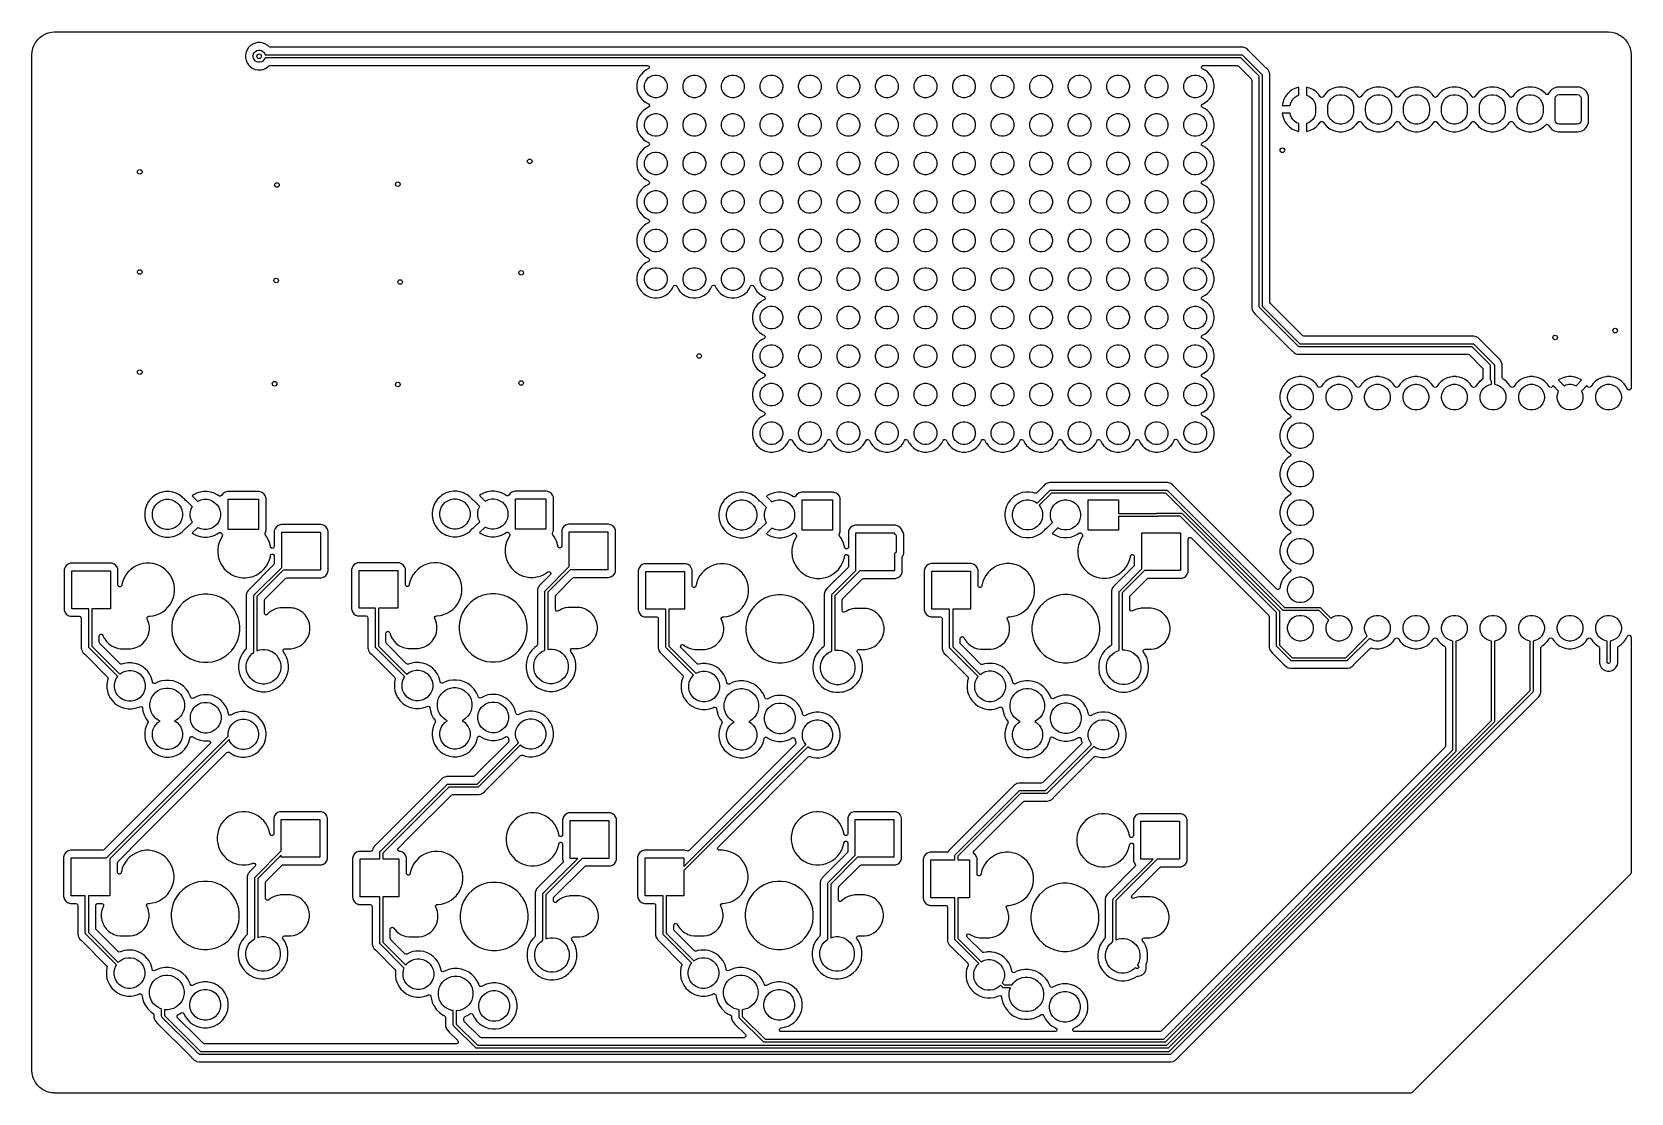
# Model space of a CAD drawing. Header units: millimetres. Extents: x 69 to 174, y -162 to -92.
import ezdxf

# ---------------------------------------------------------------- set-up
doc = ezdxf.new("R2010")
doc.units = ezdxf.units.MM
doc.layers.add('Back', color=153, linetype='CONTINUOUS', true_color=0x4d7fc4)

msp = doc.modelspace()

# ---------------------------------------------------------------- linework, layer by layer
at = {"layer": 'Back', "linetype": 'CONTINUOUS'}
for p, q in [((68.809451, -92.89771), (68.903494, -92.725483)), ((68.903494, -92.725483), (68.91305, -92.710614)), ((68.91305, -92.710614), (69.030643, -92.553528)), ((69.030643, -92.553528), (69.042217, -92.540171)), ((69.042217, -92.540171), (69.180971, -92.401417)), ((69.180971, -92.401417), (69.194328, -92.389843)), ((69.194328, -92.389843), (69.351414, -92.27225)), ((69.351414, -92.27225), (69.366283, -92.262694)), ((69.366283, -92.262694), (69.53851, -92.168651)), ((69.53851, -92.168651), (69.554582, -92.161311)), ((69.554582, -92.161311), (69.738442, -92.092735)), ((69.738442, -92.092735), (69.7554, -92.087756)), ((69.7554, -92.087756), (69.947138, -92.046046)), ((69.947138, -92.046046), (69.964636, -92.04353)), ((69.964636, -92.04353), (70.164782, -92.029216)), ((70.164782, -92.029216), (70.173628, -92.0289)), ((70.173628, -92.0289), (70.235092, -92.0289)), ((70.235092, -92.0289), (172.534908, -92.0289)), ((83.387332, -92.764106), (83.223459, -92.831983)), ((83.387341, -92.764103), (83.387332, -92.764106)), ((83.561306, -92.7295), (83.387341, -92.764103)), ((83.561309, -92.7295), (83.561306, -92.7295)), ((83.738691, -92.7295), (83.561309, -92.7295)), ((83.738694, -92.7295), (83.738691, -92.7295)), ((83.912658, -92.764103), (83.738694, -92.7295)), ((83.912667, -92.764106), (83.912658, -92.764103)), ((84.07654, -92.831983), (83.912667, -92.764106)), ((172.534908, -92.0289), (172.596372, -92.0289)), ((172.596372, -92.0289), (172.605218, -92.029216)), ((172.605218, -92.029216), (172.805361, -92.04353)), ((172.805361, -92.04353), (172.822863, -92.046047)), ((172.822863, -92.046047), (173.014595, -92.087755)), ((173.014595, -92.087755), (173.03156, -92.092736)), ((173.03156, -92.092736), (173.215411, -92.161309)), ((173.215411, -92.161309), (173.231494, -92.168653)), ((173.231494, -92.168653), (173.348295, -92.232432)), ((173.348295, -92.232432), (173.403708, -92.26269)), ((173.403708, -92.26269), (173.418591, -92.272255)), ((173.418591, -92.272255), (173.575664, -92.389838)), ((173.575664, -92.389838), (173.589035, -92.401424)), ((173.589035, -92.401424), (173.727775, -92.540164)), ((173.727775, -92.540164), (173.739361, -92.553535)), ((173.739361, -92.553535), (173.856944, -92.710608)), ((173.856944, -92.710608), (173.866509, -92.725491)), ((173.866509, -92.725491), (173.960543, -92.8977)), ((68.6697, -93.532827), (68.670016, -93.523981)), ((68.6697, -123.716502), (68.6697, -93.532827)), ((68.670016, -93.523981), (68.681219, -93.367341)), ((68.681219, -93.367341), (68.684331, -93.323834)), ((68.684331, -93.323834), (68.686846, -93.306338)), ((68.686846, -93.306338), (68.728556, -93.1146)), ((68.728556, -93.1146), (68.733535, -93.097642)), ((68.733535, -93.097642), (68.802111, -92.913782)), ((68.802111, -92.913782), (68.809451, -92.89771)), ((82.784103, -93.367341), (82.7495, -93.541304)), ((82.7495, -93.541304), (82.7495, -93.718695)), ((82.7495, -93.718695), (82.784103, -93.892658)), ((82.784106, -93.367332), (82.784103, -93.367341)), ((82.851983, -93.203459), (82.784106, -93.367332)), ((82.85199, -93.203446), (82.851983, -93.203459)), ((82.950535, -93.055965), (82.85199, -93.203446)), ((82.950538, -93.055961), (82.950535, -93.055965)), ((83.075961, -92.930538), (82.950538, -93.055961)), ((83.075965, -92.930535), (83.075961, -92.930538)), ((83.223446, -92.83199), (83.075965, -92.930535)), ((83.223459, -92.831983), (83.223446, -92.83199)), ((83.253422, -93.57779), (83.280448, -93.476927)), ((83.253422, -93.68221), (83.253422, -93.57779)), ((83.280448, -93.783073), (83.253422, -93.68221)), ((83.280448, -93.476927), (83.332659, -93.386495)), ((83.332659, -93.873505), (83.280448, -93.783073)), ((83.332659, -93.386495), (83.406495, -93.312659)), ((83.406495, -93.312659), (83.496927, -93.260448)), ((83.496927, -93.260448), (83.59779, -93.233422)), ((83.59779, -93.233422), (83.70221, -93.233422)), ((83.70221, -93.233422), (83.803073, -93.260448)), ((83.803073, -93.260448), (83.893505, -93.312659)), ((83.893505, -93.312659), (83.967341, -93.386495)), ((83.967341, -93.386495), (84.019552, -93.476927)), ((84.019552, -93.783073), (83.967341, -93.873505)), ((84.019552, -93.476927), (84.033773, -93.53)), ((84.033773, -93.73), (84.019552, -93.783073)), ((84.033773, -93.53), (148.42, -93.53)), ((148.378578, -93.73), (84.033773, -93.73)), ((84.076553, -92.83199), (84.07654, -92.831983)), ((84.224033, -92.930534), (84.076553, -92.83199)), ((84.224034, -92.930535), (84.224033, -92.930534)), ((84.224035, -92.930536), (84.224034, -92.930535)), ((84.286684, -92.993185), (84.224035, -92.930536)), ((84.307322, -93.009815), (84.286684, -92.993185)), ((84.374361, -93.0295), (84.307322, -93.009815)), ((148.333331, -93.0295), (84.374361, -93.0295)), ((148.333347, -93.029499), (148.333331, -93.0295)), ((148.340943, -93.029499), (148.333347, -93.029499)), ((148.499057, -93.029499), (148.340943, -93.029499)), ((149.59, -94.941422), (148.378578, -93.73)), ((148.42, -93.53), (148.439509, -93.531921)), ((148.439509, -93.531921), (148.475557, -93.546853)), ((148.475557, -93.546853), (148.490711, -93.559289)), ((148.490711, -93.559289), (149.760711, -94.829289)), ((148.651785, -93.070423), (148.499057, -93.029499)), ((148.7019, -93.099358), (148.651785, -93.070423)), ((148.701904, -93.099359), (148.7019, -93.099358)), ((148.701904, -93.09936), (148.701904, -93.099359)), ((148.788716, -93.14948), (148.701904, -93.09936)), ((148.788717, -93.149481), (148.788716, -93.14948)), ((148.907588, -93.268352), (148.788717, -93.149481)), ((148.90759, -93.268355), (148.907588, -93.268352)), ((150.054374, -94.415139), (148.90759, -93.268355)), ((173.960543, -92.8977), (173.967893, -92.913794)), ((173.967893, -92.913794), (174.036461, -93.097634)), ((174.036461, -93.097634), (174.041445, -93.114609)), ((174.041445, -93.114609), (174.083151, -93.306331)), ((174.083151, -93.306331), (174.085669, -93.323842)), ((174.085669, -93.323842), (174.099984, -93.52398)), ((174.099984, -93.52398), (174.1003, -93.532827)), ((174.1003, -93.532827), (174.1003, -115.514023)), ((82.784103, -93.892658), (82.784106, -93.892667)), ((82.784106, -93.892667), (82.851983, -94.05654)), ((82.851983, -94.05654), (82.85199, -94.056553)), ((82.85199, -94.056553), (82.950535, -94.204034)), ((82.950535, -94.204034), (82.950538, -94.204038)), ((82.950538, -94.204038), (83.075961, -94.329461)), ((83.075961, -94.329461), (83.075965, -94.329464)), ((83.075965, -94.329464), (83.223446, -94.428009)), ((83.223446, -94.428009), (83.223459, -94.428016)), ((83.223459, -94.428016), (83.298543, -94.459116)), ((83.298543, -94.459116), (83.387334, -94.495894)), ((83.406495, -93.947341), (83.332659, -93.873505)), ((83.387334, -94.495894), (83.387336, -94.495894)), ((83.387336, -94.495894), (83.387341, -94.495896)), ((83.387341, -94.495896), (83.561304, -94.530499)), ((83.496927, -93.999552), (83.406495, -93.947341)), ((83.59779, -94.026578), (83.496927, -93.999552)), ((83.561304, -94.530499), (83.561307, -94.5305)), ((83.561307, -94.5305), (83.561309, -94.5305)), ((83.561309, -94.5305), (83.738693, -94.5305)), ((83.70221, -94.026578), (83.59779, -94.026578)), ((83.803073, -93.999552), (83.70221, -94.026578)), ((83.738693, -94.5305), (83.738694, -94.530499)), ((83.738694, -94.530499), (83.796682, -94.518964)), ((83.796682, -94.518964), (83.912658, -94.495896)), ((83.893505, -93.947341), (83.803073, -93.999552)), ((83.967341, -93.873505), (83.893505, -93.947341)), ((83.912658, -94.495896), (83.912661, -94.495894)), ((83.912661, -94.495894), (83.912666, -94.495894)), ((83.912666, -94.495894), (84.052535, -94.437958)), ((84.052535, -94.437958), (84.07654, -94.428016)), ((84.07654, -94.428015), (84.076547, -94.428013)), ((84.07654, -94.428016), (84.07654, -94.428015)), ((84.076547, -94.428013), (84.224035, -94.329464)), ((84.224035, -94.329464), (84.286681, -94.266817)), ((84.286681, -94.266817), (84.348002, -94.233334)), ((84.348002, -94.233334), (84.374361, -94.2305)), ((84.374361, -94.2305), (109.250057, -94.2305)), ((108.798485, -94.86965), (108.732476, -94.960503)), ((108.848172, -94.801263), (108.798485, -94.86965)), ((108.848174, -94.801261), (108.848172, -94.801263)), ((108.987351, -94.662083), (108.848174, -94.80126)), ((108.848174, -94.80126), (108.848174, -94.801261)), ((108.987352, -94.662083), (108.987351, -94.662083)), ((108.987354, -94.662081), (108.987352, -94.662083)), ((109.055741, -94.612394), (108.987354, -94.662081)), ((109.146594, -94.546385), (109.055741, -94.612394)), ((109.306352, -94.464985), (109.146594, -94.546385)), ((109.250057, -94.2305), (109.317096, -94.250185)), ((109.34377, -94.435703), (109.306352, -94.464985)), ((109.317096, -94.250185), (109.362851, -94.302989)), ((109.372795, -94.372147), (109.34377, -94.435703)), ((109.362851, -94.302989), (109.372795, -94.372147)), ((109.584286, -94.898204), (109.728487, -94.86952)), ((109.728487, -94.86952), (109.875513, -94.86952)), ((109.875513, -94.86952), (110.019714, -94.898204)), ((112.124286, -94.898204), (112.268487, -94.86952)), ((112.268487, -94.86952), (112.415513, -94.86952)), ((112.415513, -94.86952), (112.559714, -94.898204)), ((114.664286, -94.898204), (114.808487, -94.86952)), ((114.808487, -94.86952), (114.955513, -94.86952)), ((114.955513, -94.86952), (115.099714, -94.898204)), ((117.204286, -94.898204), (117.348487, -94.86952)), ((117.348487, -94.86952), (117.495513, -94.86952)), ((117.495513, -94.86952), (117.639714, -94.898204)), ((119.744286, -94.898204), (119.888487, -94.86952)), ((119.888487, -94.86952), (120.035513, -94.86952)), ((120.035513, -94.86952), (120.179714, -94.898204)), ((122.284286, -94.898204), (122.428487, -94.86952)), ((122.428487, -94.86952), (122.575513, -94.86952)), ((122.575513, -94.86952), (122.719714, -94.898204)), ((124.824286, -94.898204), (124.968487, -94.86952)), ((124.968487, -94.86952), (125.115513, -94.86952)), ((125.115513, -94.86952), (125.259714, -94.898204)), ((127.364286, -94.898204), (127.508487, -94.86952)), ((127.508487, -94.86952), (127.655513, -94.86952)), ((127.655513, -94.86952), (127.799714, -94.898204)), ((129.904286, -94.898204), (130.048487, -94.86952)), ((130.048487, -94.86952), (130.195513, -94.86952)), ((130.195513, -94.86952), (130.339714, -94.898204)), ((132.444286, -94.898204), (132.588487, -94.86952)), ((132.588487, -94.86952), (132.735513, -94.86952)), ((132.735513, -94.86952), (132.879714, -94.898204)), ((134.984286, -94.898204), (135.128487, -94.86952)), ((135.128487, -94.86952), (135.275513, -94.86952)), ((135.275513, -94.86952), (135.419714, -94.898204)), ((137.524286, -94.898204), (137.668487, -94.86952)), ((137.668487, -94.86952), (137.815513, -94.86952)), ((137.815513, -94.86952), (137.959714, -94.898204)), ((140.064286, -94.898204), (140.208487, -94.86952)), ((140.208487, -94.86952), (140.355513, -94.86952)), ((140.355513, -94.86952), (140.499714, -94.898204)), ((142.604286, -94.898204), (142.748487, -94.86952)), ((142.748487, -94.86952), (142.895513, -94.86952)), ((142.895513, -94.86952), (143.039714, -94.898204)), ((145.144286, -94.900295), (145.288487, -94.871611)), ((145.288487, -94.871611), (145.435513, -94.871611)), ((145.435513, -94.871611), (145.579714, -94.900295)), ((145.785953, -94.34919), (145.80849, -94.283055)), ((145.802748, -94.417011), (145.785953, -94.34919)), ((145.853544, -94.464985), (145.802748, -94.417011)), ((145.80849, -94.283055), (145.863205, -94.239603)), ((145.982123, -94.530499), (145.853544, -94.464985)), ((145.863205, -94.239603), (145.909839, -94.2305)), ((145.909839, -94.2305), (148.119903, -94.2305)), ((146.017405, -94.548476), (145.982123, -94.530499)), ((146.176646, -94.664172), (146.017405, -94.548476)), ((146.315828, -94.803354), (146.176646, -94.664172)), ((146.431523, -94.962594), (146.315828, -94.803354)), ((148.119903, -94.2305), (148.186942, -94.250185)), ((148.186942, -94.250185), (148.207584, -94.266819)), ((148.207584, -94.266819), (149.053181, -95.112416)), ((149.760711, -94.829289), (149.773147, -94.844442)), ((149.773147, -94.844442), (149.773147, -94.844443)), ((149.773147, -94.844443), (149.788079, -94.880491)), ((149.788079, -94.880491), (149.79, -94.9)), ((150.054385, -94.415149), (150.054374, -94.415139)), ((150.058715, -94.419479), (150.054385, -94.415149)), ((150.058716, -94.41948), (150.058715, -94.419479)), ((150.17052, -94.531284), (150.058716, -94.41948)), ((150.220639, -94.618095), (150.17052, -94.531284)), ((150.249577, -94.668215), (150.220639, -94.618095)), ((150.249577, -94.668216), (150.249577, -94.668215)), ((150.249578, -94.668217), (150.249577, -94.668216)), ((150.262223, -94.715406), (150.249578, -94.668217)), ((150.262223, -94.715407), (150.262223, -94.715406)), ((150.277375, -94.771961), (150.262223, -94.715407)), ((150.2905, -94.820943), (150.277375, -94.771961)), ((150.2905, -94.820946), (150.2905, -94.820943)), ((150.2905, -96.883333), (150.2905, -94.820946)), ((108.58229, -95.323082), (108.5515, -95.517486)), ((108.5515, -95.517486), (108.5515, -95.714331)), ((108.5515, -95.714331), (108.58229, -95.908735)), ((108.643117, -95.135879), (108.58229, -95.323082)), ((108.58229, -95.908735), (108.643117, -96.095938)), ((108.732476, -94.960503), (108.643117, -95.135879)), ((109.055611, -95.542396), (109.084295, -95.398195)), ((109.055611, -95.689422), (109.055611, -95.542396)), ((109.084295, -95.833623), (109.055611, -95.689422)), ((109.084295, -95.398195), (109.140559, -95.262361)), ((109.140559, -95.969457), (109.084295, -95.833623)), ((109.140559, -95.262361), (109.222242, -95.140114)), ((109.222242, -95.140114), (109.326205, -95.036151)), ((109.326205, -95.036151), (109.448452, -94.954468)), ((109.448452, -94.954468), (109.584286, -94.898204)), ((110.019714, -94.898204), (110.155548, -94.954468)), ((110.155548, -94.954468), (110.277795, -95.036151)), ((110.277795, -95.036151), (110.381758, -95.140114)), ((110.381758, -95.140114), (110.463441, -95.262361)), ((110.463441, -95.262361), (110.519705, -95.398195)), ((110.519705, -95.833623), (110.463441, -95.969457)), ((110.519705, -95.398195), (110.548389, -95.542396)), ((110.548389, -95.689422), (110.519705, -95.833623)), ((110.548389, -95.542396), (110.548389, -95.689422)), ((111.595611, -95.542396), (111.624295, -95.398195)), ((111.595611, -95.689422), (111.595611, -95.542396)), ((111.624295, -95.833623), (111.595611, -95.689422)), ((111.624295, -95.398195), (111.680559, -95.262361)), ((111.680559, -95.969457), (111.624295, -95.833623)), ((111.680559, -95.262361), (111.762242, -95.140114)), ((111.762242, -95.140114), (111.866205, -95.036151)), ((111.866205, -95.036151), (111.988452, -94.954468)), ((111.988452, -94.954468), (112.124286, -94.898204)), ((112.559714, -94.898204), (112.695548, -94.954468)), ((112.695548, -94.954468), (112.817795, -95.036151)), ((112.817795, -95.036151), (112.921758, -95.140114)), ((112.921758, -95.140114), (113.003441, -95.262361)), ((113.003441, -95.262361), (113.059705, -95.398195)), ((113.059705, -95.833623), (113.003441, -95.969457)), ((113.059705, -95.398195), (113.088389, -95.542396)), ((113.088389, -95.689422), (113.059705, -95.833623)), ((113.088389, -95.542396), (113.088389, -95.689422)), ((114.135611, -95.542396), (114.164295, -95.398195)), ((114.135611, -95.689422), (114.135611, -95.542396)), ((114.164295, -95.833623), (114.135611, -95.689422)), ((114.164295, -95.398195), (114.220559, -95.262361)), ((114.220559, -95.969457), (114.164295, -95.833623)), ((114.220559, -95.262361), (114.302242, -95.140114)), ((114.302242, -95.140114), (114.406205, -95.036151)), ((114.406205, -95.036151), (114.528452, -94.954468)), ((114.528452, -94.954468), (114.664286, -94.898204)), ((115.099714, -94.898204), (115.235548, -94.954468)), ((115.235548, -94.954468), (115.357795, -95.036151)), ((115.357795, -95.036151), (115.461758, -95.140114)), ((115.461758, -95.140114), (115.543441, -95.262361)), ((115.543441, -95.262361), (115.599705, -95.398195)), ((115.599705, -95.833623), (115.543441, -95.969457)), ((115.599705, -95.398195), (115.628389, -95.542396)), ((115.628389, -95.689422), (115.599705, -95.833623)), ((115.628389, -95.542396), (115.628389, -95.689422)), ((116.675611, -95.542396), (116.704295, -95.398195)), ((116.675611, -95.689422), (116.675611, -95.542396)), ((116.704295, -95.833623), (116.675611, -95.689422)), ((116.704295, -95.398195), (116.760559, -95.262361)), ((116.760559, -95.969457), (116.704295, -95.833623)), ((116.760559, -95.262361), (116.842242, -95.140114)), ((116.842242, -95.140114), (116.946205, -95.036151)), ((116.946205, -95.036151), (117.068452, -94.954468)), ((117.068452, -94.954468), (117.204286, -94.898204)), ((117.639714, -94.898204), (117.775548, -94.954468)), ((117.775548, -94.954468), (117.897795, -95.036151)), ((117.897795, -95.036151), (118.001758, -95.140114)), ((118.001758, -95.140114), (118.083441, -95.262361)), ((118.083441, -95.262361), (118.139705, -95.398195)), ((118.139705, -95.833623), (118.083441, -95.969457)), ((118.139705, -95.398195), (118.168389, -95.542396)), ((118.168389, -95.689422), (118.139705, -95.833623)), ((118.168389, -95.542396), (118.168389, -95.689422)), ((119.215611, -95.542396), (119.244295, -95.398195)), ((119.215611, -95.689422), (119.215611, -95.542396)), ((119.244295, -95.833623), (119.215611, -95.689422)), ((119.244295, -95.398195), (119.300559, -95.262361)), ((119.300559, -95.969457), (119.244295, -95.833623)), ((119.300559, -95.262361), (119.382242, -95.140114)), ((119.382242, -95.140114), (119.486205, -95.036151)), ((119.486205, -95.036151), (119.608452, -94.954468)), ((119.608452, -94.954468), (119.744286, -94.898204)), ((120.179714, -94.898204), (120.315548, -94.954468)), ((120.315548, -94.954468), (120.437795, -95.036151)), ((120.437795, -95.036151), (120.541758, -95.140114)), ((120.541758, -95.140114), (120.623441, -95.262361)), ((120.623441, -95.262361), (120.679705, -95.398195)), ((120.679705, -95.833623), (120.623441, -95.969457)), ((120.679705, -95.398195), (120.708389, -95.542396)), ((120.708389, -95.689422), (120.679705, -95.833623)), ((120.708389, -95.542396), (120.708389, -95.689422)), ((121.755611, -95.542396), (121.784295, -95.398195)), ((121.755611, -95.689422), (121.755611, -95.542396)), ((121.784295, -95.833623), (121.755611, -95.689422)), ((121.784295, -95.398195), (121.840559, -95.262361)), ((121.840559, -95.969457), (121.784295, -95.833623)), ((121.840559, -95.262361), (121.922242, -95.140114)), ((121.922242, -95.140114), (122.026205, -95.036151)), ((122.026205, -95.036151), (122.148452, -94.954468)), ((122.148452, -94.954468), (122.284286, -94.898204)), ((122.719714, -94.898204), (122.855548, -94.954468)), ((122.855548, -94.954468), (122.977795, -95.036151)), ((122.977795, -95.036151), (123.081758, -95.140114)), ((123.081758, -95.140114), (123.163441, -95.262361)), ((123.163441, -95.262361), (123.219705, -95.398195)), ((123.219705, -95.833623), (123.163441, -95.969457)), ((123.219705, -95.398195), (123.248389, -95.542396)), ((123.248389, -95.689422), (123.219705, -95.833623)), ((123.248389, -95.542396), (123.248389, -95.689422)), ((124.295611, -95.542396), (124.324295, -95.398195)), ((124.295611, -95.689422), (124.295611, -95.542396)), ((124.324295, -95.833623), (124.295611, -95.689422)), ((124.324295, -95.398195), (124.380559, -95.262361)), ((124.380559, -95.969457), (124.324295, -95.833623)), ((124.380559, -95.262361), (124.462242, -95.140114)), ((124.462242, -95.140114), (124.566205, -95.036151)), ((124.566205, -95.036151), (124.688452, -94.954468)), ((124.688452, -94.954468), (124.824286, -94.898204)), ((125.259714, -94.898204), (125.395548, -94.954468)), ((125.395548, -94.954468), (125.517795, -95.036151)), ((125.517795, -95.036151), (125.621758, -95.140114)), ((125.621758, -95.140114), (125.703441, -95.262361)), ((125.703441, -95.262361), (125.759705, -95.398195)), ((125.759705, -95.833623), (125.703441, -95.969457)), ((125.759705, -95.398195), (125.788389, -95.542396)), ((125.788389, -95.689422), (125.759705, -95.833623)), ((125.788389, -95.542396), (125.788389, -95.689422)), ((126.835611, -95.542396), (126.864295, -95.398195)), ((126.835611, -95.689422), (126.835611, -95.542396)), ((126.864295, -95.833623), (126.835611, -95.689422)), ((126.864295, -95.398195), (126.920559, -95.262361)), ((126.920559, -95.969457), (126.864295, -95.833623)), ((126.920559, -95.262361), (127.002242, -95.140114)), ((127.002242, -95.140114), (127.106205, -95.036151)), ((127.106205, -95.036151), (127.228452, -94.954468)), ((127.228452, -94.954468), (127.364286, -94.898204)), ((127.799714, -94.898204), (127.935548, -94.954468)), ((127.935548, -94.954468), (128.057795, -95.036151)), ((128.057795, -95.036151), (128.161758, -95.140114)), ((128.161758, -95.140114), (128.243441, -95.262361)), ((128.243441, -95.262361), (128.299705, -95.398195)), ((128.299705, -95.833623), (128.243441, -95.969457)), ((128.299705, -95.398195), (128.328389, -95.542396)), ((128.328389, -95.689422), (128.299705, -95.833623)), ((128.328389, -95.542396), (128.328389, -95.689422)), ((129.375611, -95.542396), (129.404295, -95.398195)), ((129.375611, -95.689422), (129.375611, -95.542396)), ((129.404295, -95.833623), (129.375611, -95.689422)), ((129.404295, -95.398195), (129.460559, -95.262361)), ((129.460559, -95.969457), (129.404295, -95.833623)), ((129.460559, -95.262361), (129.542242, -95.140114)), ((129.542242, -95.140114), (129.646205, -95.036151)), ((129.646205, -95.036151), (129.768452, -94.954468)), ((129.768452, -94.954468), (129.904286, -94.898204)), ((130.339714, -94.898204), (130.475548, -94.954468)), ((130.475548, -94.954468), (130.597795, -95.036151)), ((130.597795, -95.036151), (130.701758, -95.140114)), ((130.701758, -95.140114), (130.783441, -95.262361)), ((130.783441, -95.262361), (130.839705, -95.398195)), ((130.839705, -95.833623), (130.783441, -95.969457)), ((130.839705, -95.398195), (130.868389, -95.542396)), ((130.868389, -95.689422), (130.839705, -95.833623)), ((130.868389, -95.542396), (130.868389, -95.689422)), ((131.915611, -95.542396), (131.944295, -95.398195)), ((131.915611, -95.689422), (131.915611, -95.542396)), ((131.944295, -95.833623), (131.915611, -95.689422)), ((131.944295, -95.398195), (132.000559, -95.262361)), ((132.000559, -95.969457), (131.944295, -95.833623)), ((132.000559, -95.262361), (132.082242, -95.140114)), ((132.082242, -95.140114), (132.186205, -95.036151)), ((132.186205, -95.036151), (132.308452, -94.954468)), ((132.308452, -94.954468), (132.444286, -94.898204)), ((132.879714, -94.898204), (133.015548, -94.954468)), ((133.015548, -94.954468), (133.137795, -95.036151)), ((133.137795, -95.036151), (133.241758, -95.140114)), ((133.241758, -95.140114), (133.323441, -95.262361)), ((133.323441, -95.262361), (133.379705, -95.398195)), ((133.379705, -95.833623), (133.323441, -95.969457)), ((133.379705, -95.398195), (133.408389, -95.542396)), ((133.408389, -95.689422), (133.379705, -95.833623)), ((133.408389, -95.542396), (133.408389, -95.689422)), ((134.455611, -95.542396), (134.484295, -95.398195)), ((134.455611, -95.689422), (134.455611, -95.542396)), ((134.484295, -95.833623), (134.455611, -95.689422)), ((134.484295, -95.398195), (134.540559, -95.262361)), ((134.540559, -95.969457), (134.484295, -95.833623)), ((134.540559, -95.262361), (134.622242, -95.140114)), ((134.622242, -95.140114), (134.726205, -95.036151)), ((134.726205, -95.036151), (134.848452, -94.954468)), ((134.848452, -94.954468), (134.984286, -94.898204)), ((135.419714, -94.898204), (135.555548, -94.954468)), ((135.555548, -94.954468), (135.677795, -95.036151)), ((135.677795, -95.036151), (135.781758, -95.140114)), ((135.781758, -95.140114), (135.863441, -95.262361)), ((135.863441, -95.262361), (135.919705, -95.398195)), ((135.919705, -95.833623), (135.863441, -95.969457)), ((135.919705, -95.398195), (135.948389, -95.542396)), ((135.948389, -95.689422), (135.919705, -95.833623)), ((135.948389, -95.542396), (135.948389, -95.689422)), ((136.995611, -95.542396), (137.024295, -95.398195)), ((136.995611, -95.689422), (136.995611, -95.542396)), ((137.024295, -95.833623), (136.995611, -95.689422)), ((137.024295, -95.398195), (137.080559, -95.262361)), ((137.080559, -95.969457), (137.024295, -95.833623)), ((137.080559, -95.262361), (137.162242, -95.140114)), ((137.162242, -95.140114), (137.266205, -95.036151)), ((137.266205, -95.036151), (137.388452, -94.954468)), ((137.388452, -94.954468), (137.524286, -94.898204)), ((137.959714, -94.898204), (138.095548, -94.954468)), ((138.095548, -94.954468), (138.217795, -95.036151)), ((138.217795, -95.036151), (138.321758, -95.140114)), ((138.321758, -95.140114), (138.403441, -95.262361)), ((138.403441, -95.262361), (138.459705, -95.398195)), ((138.459705, -95.833623), (138.403441, -95.969457)), ((138.459705, -95.398195), (138.488389, -95.542396)), ((138.488389, -95.689422), (138.459705, -95.833623)), ((138.488389, -95.542396), (138.488389, -95.689422)), ((139.535611, -95.542396), (139.564295, -95.398195)), ((139.535611, -95.689422), (139.535611, -95.542396)), ((139.564295, -95.833623), (139.535611, -95.689422)), ((139.564295, -95.398195), (139.620559, -95.262361)), ((139.620559, -95.969457), (139.564295, -95.833623)), ((139.620559, -95.262361), (139.702242, -95.140114)), ((139.702242, -95.140114), (139.806205, -95.036151)), ((139.806205, -95.036151), (139.928452, -94.954468)), ((139.928452, -94.954468), (140.064286, -94.898204)), ((140.499714, -94.898204), (140.635548, -94.954468)), ((140.635548, -94.954468), (140.757795, -95.036151)), ((140.757795, -95.036151), (140.861758, -95.140114)), ((140.861758, -95.140114), (140.943441, -95.262361)), ((140.943441, -95.262361), (140.999705, -95.398195)), ((140.999705, -95.833623), (140.943441, -95.969457)), ((140.999705, -95.398195), (141.028389, -95.542396)), ((141.028389, -95.689422), (140.999705, -95.833623)), ((141.028389, -95.542396), (141.028389, -95.689422)), ((142.075611, -95.542396), (142.104295, -95.398195)), ((142.075611, -95.689422), (142.075611, -95.542396)), ((142.104295, -95.833623), (142.075611, -95.689422)), ((142.104295, -95.398195), (142.160559, -95.262361)), ((142.160559, -95.969457), (142.104295, -95.833623)), ((142.160559, -95.262361), (142.242242, -95.140114)), ((142.242242, -95.140114), (142.346205, -95.036151)), ((142.346205, -95.036151), (142.468452, -94.954468)), ((142.468452, -94.954468), (142.604286, -94.898204)), ((143.039714, -94.898204), (143.175548, -94.954468)), ((143.175548, -94.954468), (143.297795, -95.036151)), ((143.297795, -95.036151), (143.401758, -95.140114)), ((143.401758, -95.140114), (143.483441, -95.262361)), ((143.483441, -95.262361), (143.539705, -95.398195)), ((143.539705, -95.833623), (143.483441, -95.969457)), ((143.539705, -95.398195), (143.568389, -95.542396)), ((143.568389, -95.689422), (143.539705, -95.833623)), ((143.568389, -95.542396), (143.568389, -95.689422)), ((144.615611, -95.544487), (144.644295, -95.400286)), ((144.615611, -95.691513), (144.615611, -95.544487)), ((144.644295, -95.835714), (144.615611, -95.691513)), ((144.644295, -95.400286), (144.700559, -95.264452)), ((144.700559, -95.971548), (144.644295, -95.835714)), ((144.700559, -95.264452), (144.782242, -95.142205)), ((144.782242, -95.142205), (144.886205, -95.038242)), ((144.886205, -95.038242), (145.008452, -94.956559)), ((145.008452, -94.956559), (145.144286, -94.900295)), ((145.579714, -94.900295), (145.715548, -94.956559)), ((145.715548, -94.956559), (145.837795, -95.038242)), ((145.837795, -95.038242), (145.941758, -95.142205)), ((145.941758, -95.142205), (146.023441, -95.264452)), ((146.023441, -95.264452), (146.079705, -95.400286)), ((146.079705, -95.835714), (146.023441, -95.971548)), ((146.079705, -95.400286), (146.108389, -95.544487)), ((146.108389, -95.691513), (146.079705, -95.835714)), ((146.108389, -95.544487), (146.108389, -95.691513)), ((146.520882, -95.13797), (146.431523, -94.962594)), ((146.520882, -95.137972), (146.520882, -95.13797)), ((146.520884, -95.137975), (146.520882, -95.137972)), ((146.542908, -95.205758), (146.520884, -95.137975)), ((146.520884, -96.098025), (146.581709, -95.910826)), ((146.581709, -95.325173), (146.542908, -95.205758)), ((146.6125, -95.519577), (146.581709, -95.325173)), ((146.581709, -95.910826), (146.596788, -95.815621)), ((146.596788, -95.815621), (146.6125, -95.716422)), ((146.6125, -95.716422), (146.6125, -95.519577)), ((149.053181, -95.112416), (149.086666, -95.173739)), ((149.086666, -95.173739), (149.0895, -95.200097)), ((149.0895, -95.200097), (149.0895, -110.05333)), ((149.59, -110.14), (149.59, -94.941422)), ((149.79, -94.9), (149.79, -110.098578)), ((151.746887, -95.853712), (151.574985, -95.978605)), ((151.936229, -95.757236), (151.746887, -95.853712)), ((152.13832, -95.691574), (151.936229, -95.757236)), ((152.204444, -95.681101), (152.13832, -95.691574)), ((152.204445, -95.681101), (152.204444, -95.681101)), ((152.204445, -96.196283), (152.204445, -95.681101)), ((152.770569, -95.691574), (152.704445, -95.681101)), ((152.704445, -95.681101), (152.704445, -96.196283)), ((152.97266, -95.757236), (152.770569, -95.691574)), ((153.162002, -95.853712), (152.97266, -95.757236)), ((153.333904, -95.978605), (153.162002, -95.853712)), ((154.246624, -95.853284), (154.074658, -95.978223)), ((154.43603, -95.756777), (154.246624, -95.853284)), ((154.638205, -95.691086), (154.43603, -95.756777)), ((154.799487, -95.665541), (154.638205, -95.691086)), ((154.848158, -95.657833), (154.799487, -95.665541)), ((155.060732, -95.657833), (154.848158, -95.657833)), ((155.109402, -95.665541), (155.060732, -95.657833)), ((155.270685, -95.691086), (155.109402, -95.665541)), ((155.270686, -95.691086), (155.270685, -95.691086)), ((155.270688, -95.691087), (155.270686, -95.691086)), ((155.472857, -95.756776), (155.270688, -95.691087)), ((155.472858, -95.756776), (155.472857, -95.756776)), ((155.472859, -95.756777), (155.472858, -95.756776)), ((155.662265, -95.853284), (155.472859, -95.756777)), ((155.834231, -95.978223), (155.662265, -95.853284)), ((156.746624, -95.853284), (156.574658, -95.978223)), ((156.93603, -95.756777), (156.746624, -95.853284)), ((157.138205, -95.691086), (156.93603, -95.756777)), ((157.299487, -95.665541), (157.138205, -95.691086)), ((157.348158, -95.657833), (157.299487, -95.665541)), ((157.560732, -95.657833), (157.348158, -95.657833)), ((157.609402, -95.665541), (157.560732, -95.657833)), ((157.770685, -95.691086), (157.609402, -95.665541)), ((157.770686, -95.691086), (157.770685, -95.691086)), ((157.770688, -95.691087), (157.770686, -95.691086)), ((157.972857, -95.756776), (157.770688, -95.691087)), ((157.972858, -95.756776), (157.972857, -95.756776)), ((157.972859, -95.756777), (157.972858, -95.756776)), ((158.162265, -95.853284), (157.972859, -95.756777)), ((158.334231, -95.978223), (158.162265, -95.853284)), ((159.246624, -95.853284), (159.074658, -95.978223)), ((159.43603, -95.756777), (159.246624, -95.853284)), ((159.638205, -95.691086), (159.43603, -95.756777)), ((159.799487, -95.665541), (159.638205, -95.691086)), ((159.848158, -95.657833), (159.799487, -95.665541)), ((160.060732, -95.657833), (159.848158, -95.657833)), ((160.109402, -95.665541), (160.060732, -95.657833)), ((160.270685, -95.691086), (160.109402, -95.665541)), ((160.270686, -95.691086), (160.270685, -95.691086)), ((160.270688, -95.691087), (160.270686, -95.691086)), ((160.472857, -95.756776), (160.270688, -95.691087)), ((160.472858, -95.756776), (160.472857, -95.756776)), ((160.472859, -95.756777), (160.472858, -95.756776)), ((160.662265, -95.853284), (160.472859, -95.756777)), ((160.834231, -95.978223), (160.662265, -95.853284)), ((161.746624, -95.853284), (161.574658, -95.978223)), ((161.93603, -95.756777), (161.746624, -95.853284)), ((162.138205, -95.691086), (161.93603, -95.756777)), ((162.299487, -95.665541), (162.138205, -95.691086)), ((162.348158, -95.657833), (162.299487, -95.665541)), ((162.560732, -95.657833), (162.348158, -95.657833)), ((162.609402, -95.665541), (162.560732, -95.657833)), ((162.770685, -95.691086), (162.609402, -95.665541)), ((162.770686, -95.691086), (162.770685, -95.691086)), ((162.770688, -95.691087), (162.770686, -95.691086)), ((162.972857, -95.756776), (162.770688, -95.691087)), ((162.972858, -95.756776), (162.972857, -95.756776)), ((162.972859, -95.756777), (162.972858, -95.756776)), ((163.162265, -95.853284), (162.972859, -95.756777)), ((163.334231, -95.978223), (163.162265, -95.853284)), ((164.246624, -95.853284), (164.074658, -95.978223)), ((164.43603, -95.756777), (164.246624, -95.853284)), ((164.638205, -95.691086), (164.43603, -95.756777)), ((164.799487, -95.665541), (164.638205, -95.691086)), ((164.848158, -95.657833), (164.799487, -95.665541)), ((165.060732, -95.657833), (164.848158, -95.657833)), ((165.109402, -95.665541), (165.060732, -95.657833)), ((165.270685, -95.691086), (165.109402, -95.665541)), ((165.270686, -95.691086), (165.270685, -95.691086)), ((165.270688, -95.691087), (165.270686, -95.691086)), ((165.472857, -95.756776), (165.270688, -95.691087)), ((165.472858, -95.756776), (165.472857, -95.756776)), ((165.472859, -95.756777), (165.472858, -95.756776)), ((165.662265, -95.853284), (165.472859, -95.756777)), ((165.834231, -95.978223), (165.662265, -95.853284)), ((166.746624, -95.853284), (166.574658, -95.978223)), ((166.93603, -95.756777), (166.746624, -95.853284)), ((167.138205, -95.691086), (166.93603, -95.756777)), ((167.299487, -95.665541), (167.138205, -95.691086)), ((167.348158, -95.657833), (167.299487, -95.665541)), ((167.560732, -95.657833), (167.348158, -95.657833)), ((167.609402, -95.665541), (167.560732, -95.657833)), ((167.770685, -95.691086), (167.609402, -95.665541)), ((167.770686, -95.691086), (167.770685, -95.691086)), ((167.770688, -95.691087), (167.770686, -95.691086)), ((167.972857, -95.756776), (167.770688, -95.691087)), ((167.972858, -95.756776), (167.972857, -95.756776)), ((167.972859, -95.756777), (167.972858, -95.756776)), ((168.162265, -95.853284), (167.972859, -95.756777)), ((168.334231, -95.978223), (168.162265, -95.853284)), ((168.761734, -95.939675), (168.666266, -96.094454)), ((168.885787, -95.815622), (168.761734, -95.939675)), ((169.035108, -95.72352), (168.885787, -95.815622)), ((169.035113, -95.723518), (169.035108, -95.72352)), ((169.201645, -95.668334), (169.035113, -95.723518)), ((169.201648, -95.668333), (169.201645, -95.668334)), ((169.304426, -95.657834), (169.201648, -95.668333)), ((169.304443, -95.657833), (169.304426, -95.657834)), ((170.604455, -95.657833), (169.304443, -95.657833)), ((170.70724, -95.668333), (170.604455, -95.657833)), ((170.707242, -95.668334), (170.70724, -95.668333)), ((170.873779, -95.723519), (170.707242, -95.668334)), ((171.023101, -95.815621), (170.873779, -95.723519)), ((171.147157, -95.939677), (171.023101, -95.815621)), ((171.239259, -96.088999), (171.147157, -95.939677)), ((108.643117, -96.095938), (108.724435, -96.255533)), ((108.724435, -96.255533), (108.732476, -96.271314)), ((108.732476, -96.271314), (108.848172, -96.430555)), ((108.848172, -96.430555), (108.987354, -96.569737)), ((108.987354, -96.569737), (109.146595, -96.685433)), ((109.222242, -96.091704), (109.140559, -95.969457)), ((109.146595, -96.685433), (109.269992, -96.748306)), ((109.326205, -96.195667), (109.222242, -96.091704)), ((109.269992, -96.748306), (109.323213, -96.775424)), ((109.323213, -96.775424), (109.374009, -96.823398)), ((109.368267, -96.957354), (109.323213, -96.996394)), ((109.448452, -96.27735), (109.326205, -96.195667)), ((109.390804, -96.891219), (109.368267, -96.957354)), ((109.374009, -96.823398), (109.390804, -96.891219)), ((109.584286, -96.333614), (109.448452, -96.27735)), ((109.728487, -96.362298), (109.584286, -96.333614)), ((109.875513, -96.362298), (109.728487, -96.362298)), ((110.019714, -96.333614), (109.875513, -96.362298)), ((110.155548, -96.27735), (110.019714, -96.333614)), ((110.277795, -96.195667), (110.155548, -96.27735)), ((110.381758, -96.091704), (110.277795, -96.195667)), ((110.463441, -95.969457), (110.381758, -96.091704)), ((111.762242, -96.091704), (111.680559, -95.969457)), ((111.866205, -96.195667), (111.762242, -96.091704)), ((111.988452, -96.27735), (111.866205, -96.195667)), ((112.124286, -96.333614), (111.988452, -96.27735)), ((112.268487, -96.362298), (112.124286, -96.333614)), ((112.415513, -96.362298), (112.268487, -96.362298)), ((112.559714, -96.333614), (112.415513, -96.362298)), ((112.695548, -96.27735), (112.559714, -96.333614)), ((112.817795, -96.195667), (112.695548, -96.27735)), ((112.921758, -96.091704), (112.817795, -96.195667)), ((113.003441, -95.969457), (112.921758, -96.091704)), ((114.302242, -96.091704), (114.220559, -95.969457)), ((114.406205, -96.195667), (114.302242, -96.091704)), ((114.528452, -96.27735), (114.406205, -96.195667)), ((114.664286, -96.333614), (114.528452, -96.27735)), ((114.808487, -96.362298), (114.664286, -96.333614)), ((114.955513, -96.362298), (114.808487, -96.362298)), ((115.099714, -96.333614), (114.955513, -96.362298)), ((115.235548, -96.27735), (115.099714, -96.333614)), ((115.357795, -96.195667), (115.235548, -96.27735)), ((115.461758, -96.091704), (115.357795, -96.195667)), ((115.543441, -95.969457), (115.461758, -96.091704)), ((116.842242, -96.091704), (116.760559, -95.969457)), ((116.946205, -96.195667), (116.842242, -96.091704)), ((117.068452, -96.27735), (116.946205, -96.195667)), ((117.204286, -96.333614), (117.068452, -96.27735)), ((117.348487, -96.362298), (117.204286, -96.333614)), ((117.495513, -96.362298), (117.348487, -96.362298)), ((117.639714, -96.333614), (117.495513, -96.362298)), ((117.775548, -96.27735), (117.639714, -96.333614)), ((117.897795, -96.195667), (117.775548, -96.27735)), ((118.001758, -96.091704), (117.897795, -96.195667)), ((118.083441, -95.969457), (118.001758, -96.091704)), ((119.382242, -96.091704), (119.300559, -95.969457)), ((119.486205, -96.195667), (119.382242, -96.091704)), ((119.608452, -96.27735), (119.486205, -96.195667)), ((119.744286, -96.333614), (119.608452, -96.27735)), ((119.888487, -96.362298), (119.744286, -96.333614)), ((120.035513, -96.362298), (119.888487, -96.362298)), ((120.179714, -96.333614), (120.035513, -96.362298)), ((120.315548, -96.27735), (120.179714, -96.333614)), ((120.437795, -96.195667), (120.315548, -96.27735)), ((120.541758, -96.091704), (120.437795, -96.195667)), ((120.623441, -95.969457), (120.541758, -96.091704)), ((121.922242, -96.091704), (121.840559, -95.969457)), ((122.026205, -96.195667), (121.922242, -96.091704)), ((122.148452, -96.27735), (122.026205, -96.195667)), ((122.284286, -96.333614), (122.148452, -96.27735)), ((122.428487, -96.362298), (122.284286, -96.333614)), ((122.575513, -96.362298), (122.428487, -96.362298)), ((122.719714, -96.333614), (122.575513, -96.362298)), ((122.855548, -96.27735), (122.719714, -96.333614)), ((122.977795, -96.195667), (122.855548, -96.27735)), ((123.081758, -96.091704), (122.977795, -96.195667)), ((123.163441, -95.969457), (123.081758, -96.091704)), ((124.462242, -96.091704), (124.380559, -95.969457)), ((124.566205, -96.195667), (124.462242, -96.091704)), ((124.688452, -96.27735), (124.566205, -96.195667)), ((124.824286, -96.333614), (124.688452, -96.27735)), ((124.968487, -96.362298), (124.824286, -96.333614)), ((125.115513, -96.362298), (124.968487, -96.362298)), ((125.259714, -96.333614), (125.115513, -96.362298)), ((125.395548, -96.27735), (125.259714, -96.333614)), ((125.517795, -96.195667), (125.395548, -96.27735)), ((125.621758, -96.091704), (125.517795, -96.195667)), ((125.703441, -95.969457), (125.621758, -96.091704)), ((127.002242, -96.091704), (126.920559, -95.969457)), ((127.106205, -96.195667), (127.002242, -96.091704)), ((127.228452, -96.27735), (127.106205, -96.195667)), ((127.364286, -96.333614), (127.228452, -96.27735)), ((127.508487, -96.362298), (127.364286, -96.333614)), ((127.655513, -96.362298), (127.508487, -96.362298)), ((127.799714, -96.333614), (127.655513, -96.362298)), ((127.935548, -96.27735), (127.799714, -96.333614)), ((128.057795, -96.195667), (127.935548, -96.27735)), ((128.161758, -96.091704), (128.057795, -96.195667)), ((128.243441, -95.969457), (128.161758, -96.091704)), ((129.542242, -96.091704), (129.460559, -95.969457)), ((129.646205, -96.195667), (129.542242, -96.091704)), ((129.768452, -96.27735), (129.646205, -96.195667)), ((129.904286, -96.333614), (129.768452, -96.27735)), ((130.048487, -96.362298), (129.904286, -96.333614)), ((130.195513, -96.362298), (130.048487, -96.362298)), ((130.339714, -96.333614), (130.195513, -96.362298)), ((130.475548, -96.27735), (130.339714, -96.333614)), ((130.597795, -96.195667), (130.475548, -96.27735)), ((130.701758, -96.091704), (130.597795, -96.195667)), ((130.783441, -95.969457), (130.701758, -96.091704)), ((132.082242, -96.091704), (132.000559, -95.969457)), ((132.186205, -96.195667), (132.082242, -96.091704)), ((132.308452, -96.27735), (132.186205, -96.195667)), ((132.444286, -96.333614), (132.308452, -96.27735)), ((132.588487, -96.362298), (132.444286, -96.333614)), ((132.735513, -96.362298), (132.588487, -96.362298)), ((132.879714, -96.333614), (132.735513, -96.362298)), ((133.015548, -96.27735), (132.879714, -96.333614)), ((133.137795, -96.195667), (133.015548, -96.27735)), ((133.241758, -96.091704), (133.137795, -96.195667)), ((133.323441, -95.969457), (133.241758, -96.091704)), ((134.622242, -96.091704), (134.540559, -95.969457)), ((134.726205, -96.195667), (134.622242, -96.091704)), ((134.848452, -96.27735), (134.726205, -96.195667)), ((134.984286, -96.333614), (134.848452, -96.27735)), ((135.128487, -96.362298), (134.984286, -96.333614)), ((135.275513, -96.362298), (135.128487, -96.362298)), ((135.419714, -96.333614), (135.275513, -96.362298)), ((135.555548, -96.27735), (135.419714, -96.333614)), ((135.677795, -96.195667), (135.555548, -96.27735)), ((135.781758, -96.091704), (135.677795, -96.195667)), ((135.863441, -95.969457), (135.781758, -96.091704)), ((137.162242, -96.091704), (137.080559, -95.969457)), ((137.266205, -96.195667), (137.162242, -96.091704)), ((137.388452, -96.27735), (137.266205, -96.195667)), ((137.524286, -96.333614), (137.388452, -96.27735)), ((137.668487, -96.362298), (137.524286, -96.333614)), ((137.815513, -96.362298), (137.668487, -96.362298)), ((137.959714, -96.333614), (137.815513, -96.362298)), ((138.095548, -96.27735), (137.959714, -96.333614)), ((138.217795, -96.195667), (138.095548, -96.27735)), ((138.321758, -96.091704), (138.217795, -96.195667)), ((138.403441, -95.969457), (138.321758, -96.091704)), ((139.702242, -96.091704), (139.620559, -95.969457)), ((139.806205, -96.195667), (139.702242, -96.091704)), ((139.928452, -96.27735), (139.806205, -96.195667)), ((140.064286, -96.333614), (139.928452, -96.27735)), ((140.208487, -96.362298), (140.064286, -96.333614)), ((140.355513, -96.362298), (140.208487, -96.362298)), ((140.499714, -96.333614), (140.355513, -96.362298)), ((140.635548, -96.27735), (140.499714, -96.333614)), ((140.757795, -96.195667), (140.635548, -96.27735)), ((140.861758, -96.091704), (140.757795, -96.195667)), ((140.943441, -95.969457), (140.861758, -96.091704)), ((142.242242, -96.091704), (142.160559, -95.969457)), ((142.346205, -96.195667), (142.242242, -96.091704)), ((142.468452, -96.27735), (142.346205, -96.195667)), ((142.604286, -96.333614), (142.468452, -96.27735)), ((142.748487, -96.362298), (142.604286, -96.333614)), ((142.895513, -96.362298), (142.748487, -96.362298)), ((143.039714, -96.333614), (142.895513, -96.362298)), ((143.175548, -96.27735), (143.039714, -96.333614)), ((143.297795, -96.195667), (143.175548, -96.27735)), ((143.401758, -96.091704), (143.297795, -96.195667)), ((143.483441, -95.969457), (143.401758, -96.091704)), ((144.782242, -96.093795), (144.700559, -95.971548)), ((144.886205, -96.197758), (144.782242, -96.093795)), ((145.008452, -96.279441), (144.886205, -96.197758)), ((145.144286, -96.335705), (145.008452, -96.279441)), ((145.288487, -96.364389), (145.144286, -96.335705)), ((145.435513, -96.364389), (145.288487, -96.364389)), ((145.579714, -96.335705), (145.435513, -96.364389)), ((145.715548, -96.279441), (145.579714, -96.335705)), ((145.837795, -96.197758), (145.715548, -96.279441)), ((145.773195, -96.88269), (145.795732, -96.816555)), ((145.78999, -96.950511), (145.773195, -96.88269)), ((145.840787, -96.998485), (145.78999, -96.950511)), ((145.795732, -96.816555), (145.840787, -96.777515)), ((145.941758, -96.093795), (145.837795, -96.197758)), ((145.840787, -96.777515), (146.017403, -96.687525)), ((146.023441, -95.971548), (145.941758, -96.093795)), ((146.017402, -96.687525), (146.017405, -96.687524)), ((146.017403, -96.687525), (146.017402, -96.687525)), ((146.017405, -96.687524), (146.176646, -96.571828)), ((146.176646, -96.571828), (146.315828, -96.432646)), ((146.315828, -96.432646), (146.431524, -96.273405)), ((146.431524, -96.273405), (146.520884, -96.098025)), ((150.2905, -109.839903), (150.2905, -96.883333)), ((151.137687, -96.692205), (151.107415, -96.883333)), ((151.107415, -96.883333), (151.61683, -96.883333)), ((151.203349, -96.490115), (151.137687, -96.692202)), ((151.137687, -96.692202), (151.137687, -96.692205)), ((151.299824, -96.300775), (151.203349, -96.490115)), ((151.424717, -96.128873), (151.299824, -96.300775)), ((151.424721, -96.128868), (151.424717, -96.128873)), ((151.57498, -95.978609), (151.424721, -96.128868)), ((151.574985, -95.978605), (151.57498, -95.978609)), ((151.61683, -96.883333), (151.641046, -96.761591)), ((151.641046, -96.761591), (151.704812, -96.607646)), ((151.704812, -96.607646), (151.797386, -96.469099)), ((151.797386, -96.469099), (151.915211, -96.351274)), ((151.915211, -96.351274), (152.053758, -96.2587)), ((152.053758, -96.2587), (152.204445, -96.196283)), ((152.704445, -96.196283), (152.855132, -96.2587)), ((152.855132, -96.2587), (152.993679, -96.351274)), ((152.993679, -96.351274), (153.111504, -96.469099)), ((153.111504, -96.469099), (153.204078, -96.607646)), ((153.204078, -96.607646), (153.267844, -96.761591)), ((153.267844, -96.761591), (153.300352, -96.925018)), ((153.300352, -96.925018), (153.304445, -97.008333)), ((153.333909, -95.978609), (153.333904, -95.978605)), ((153.484168, -96.128868), (153.333909, -95.978609)), ((153.484172, -96.128873), (153.484168, -96.128868)), ((153.603817, -96.293551), (153.484172, -96.128873)), ((153.617715, -96.30959), (153.603817, -96.293551)), ((153.67951, -96.342196), (153.617715, -96.30959)), ((153.749123, -96.336217), (153.67951, -96.342196)), ((153.804453, -96.293551), (153.749123, -96.336217)), ((153.924335, -96.128547), (153.804453, -96.293551)), ((153.924339, -96.128542), (153.924335, -96.128547)), ((154.074658, -95.978223), (153.924339, -96.128542)), ((154.104445, -97.008333), (154.108538, -96.925018)), ((154.108538, -96.925018), (154.141046, -96.761591)), ((154.141046, -96.761591), (154.204812, -96.607646)), ((154.204812, -96.607646), (154.297386, -96.469099)), ((154.297386, -96.469099), (154.415211, -96.351274)), ((154.415211, -96.351274), (154.553758, -96.2587)), ((154.553758, -96.2587), (154.707703, -96.194934)), ((154.707703, -96.194934), (154.87113, -96.162426)), ((154.87113, -96.162426), (155.03776, -96.162426)), ((155.03776, -96.162426), (155.201187, -96.194934)), ((155.201187, -96.194934), (155.355132, -96.2587)), ((155.355132, -96.2587), (155.493679, -96.351274)), ((155.493679, -96.351274), (155.611504, -96.469099)), ((155.611504, -96.469099), (155.704078, -96.607646)), ((155.704078, -96.607646), (155.767844, -96.761591)), ((155.767844, -96.761591), (155.800352, -96.925018)), ((155.800352, -96.925018), (155.804445, -97.008333)), ((155.98455, -96.128542), (155.834231, -95.978223)), ((155.984554, -96.128547), (155.98455, -96.128542)), ((156.104127, -96.293126), (155.984554, -96.128547)), ((156.118025, -96.309166), (156.104127, -96.293126)), ((156.17982, -96.341771), (156.118025, -96.309166)), ((156.249434, -96.335792), (156.17982, -96.341771)), ((156.304763, -96.293126), (156.249434, -96.335792)), ((156.424335, -96.128547), (156.304763, -96.293126)), ((156.424339, -96.128542), (156.424335, -96.128547)), ((156.574658, -95.978223), (156.424339, -96.128542)), ((156.604445, -97.008333), (156.608538, -96.925018)), ((156.608538, -96.925018), (156.641046, -96.761591)), ((156.641046, -96.761591), (156.704812, -96.607646)), ((156.704812, -96.607646), (156.797386, -96.469099)), ((156.797386, -96.469099), (156.915211, -96.351274)), ((156.915211, -96.351274), (157.053758, -96.2587)), ((157.053758, -96.2587), (157.207703, -96.194934)), ((157.207703, -96.194934), (157.37113, -96.162426)), ((157.37113, -96.162426), (157.53776, -96.162426)), ((157.53776, -96.162426), (157.701187, -96.194934)), ((157.701187, -96.194934), (157.855132, -96.2587)), ((157.855132, -96.2587), (157.993679, -96.351274)), ((157.993679, -96.351274), (158.111504, -96.469099)), ((158.111504, -96.469099), (158.204078, -96.607646)), ((158.204078, -96.607646), (158.267844, -96.761591)), ((158.267844, -96.761591), (158.300352, -96.925018)), ((158.300352, -96.925018), (158.304445, -97.008333)), ((158.48455, -96.128542), (158.334231, -95.978223)), ((158.484554, -96.128547), (158.48455, -96.128542)), ((158.604127, -96.293126), (158.484554, -96.128547)), ((158.618025, -96.309166), (158.604127, -96.293126)), ((158.67982, -96.341771), (158.618025, -96.309166)), ((158.749434, -96.335792), (158.67982, -96.341771)), ((158.804763, -96.293126), (158.749434, -96.335792)), ((158.924335, -96.128547), (158.804763, -96.293126)), ((158.924339, -96.128542), (158.924335, -96.128547)), ((159.074658, -95.978223), (158.924339, -96.128542)), ((159.104445, -97.008333), (159.108538, -96.925018)), ((159.108538, -96.925018), (159.141046, -96.761591)), ((159.141046, -96.761591), (159.204812, -96.607646)), ((159.204812, -96.607646), (159.297386, -96.469099)), ((159.297386, -96.469099), (159.415211, -96.351274)), ((159.415211, -96.351274), (159.553758, -96.2587)), ((159.553758, -96.2587), (159.707703, -96.194934)), ((159.707703, -96.194934), (159.87113, -96.162426)), ((159.87113, -96.162426), (160.03776, -96.162426)), ((160.03776, -96.162426), (160.201187, -96.194934)), ((160.201187, -96.194934), (160.355132, -96.2587)), ((160.355132, -96.2587), (160.493679, -96.351274)), ((160.493679, -96.351274), (160.611504, -96.469099)), ((160.611504, -96.469099), (160.704078, -96.607646)), ((160.704078, -96.607646), (160.767844, -96.761591)), ((160.767844, -96.761591), (160.800352, -96.925018)), ((160.800352, -96.925018), (160.804445, -97.008333)), ((160.98455, -96.128542), (160.834231, -95.978223)), ((160.984554, -96.128547), (160.98455, -96.128542)), ((161.104127, -96.293126), (160.984554, -96.128547)), ((161.118025, -96.309166), (161.104127, -96.293126)), ((161.17982, -96.341771), (161.118025, -96.309166)), ((161.249434, -96.335792), (161.17982, -96.341771)), ((161.304763, -96.293126), (161.249434, -96.335792)), ((161.424335, -96.128547), (161.304763, -96.293126)), ((161.424339, -96.128542), (161.424335, -96.128547)), ((161.574658, -95.978223), (161.424339, -96.128542)), ((161.604445, -97.008333), (161.608538, -96.925018)), ((161.608538, -96.925018), (161.641046, -96.761591)), ((161.641046, -96.761591), (161.704812, -96.607646)), ((161.704812, -96.607646), (161.797386, -96.469099)), ((161.797386, -96.469099), (161.915211, -96.351274)), ((161.915211, -96.351274), (162.053758, -96.2587)), ((162.053758, -96.2587), (162.207703, -96.194934)), ((162.207703, -96.194934), (162.37113, -96.162426)), ((162.37113, -96.162426), (162.53776, -96.162426)), ((162.53776, -96.162426), (162.701187, -96.194934)), ((162.701187, -96.194934), (162.855132, -96.2587)), ((162.855132, -96.2587), (162.993679, -96.351274)), ((162.993679, -96.351274), (163.111504, -96.469099)), ((163.111504, -96.469099), (163.204078, -96.607646)), ((163.204078, -96.607646), (163.267844, -96.761591)), ((163.267844, -96.761591), (163.300352, -96.925018)), ((163.300352, -96.925018), (163.304445, -97.008333)), ((163.48455, -96.128542), (163.334231, -95.978223)), ((163.484554, -96.128547), (163.48455, -96.128542)), ((163.604127, -96.293126), (163.484554, -96.128547)), ((163.618025, -96.309166), (163.604127, -96.293126)), ((163.67982, -96.341771), (163.618025, -96.309166)), ((163.749434, -96.335792), (163.67982, -96.341771)), ((163.804763, -96.293126), (163.749434, -96.335792)), ((163.924335, -96.128547), (163.804763, -96.293126)), ((163.924339, -96.128542), (163.924335, -96.128547)), ((164.074658, -95.978223), (163.924339, -96.128542)), ((164.104445, -97.008333), (164.108538, -96.925018)), ((164.108538, -96.925018), (164.141046, -96.761591)), ((164.141046, -96.761591), (164.204812, -96.607646)), ((164.204812, -96.607646), (164.297386, -96.469099)), ((164.297386, -96.469099), (164.415211, -96.351274)), ((164.415211, -96.351274), (164.553758, -96.2587)), ((164.553758, -96.2587), (164.707703, -96.194934)), ((164.707703, -96.194934), (164.87113, -96.162426)), ((164.87113, -96.162426), (165.03776, -96.162426)), ((165.03776, -96.162426), (165.201187, -96.194934)), ((165.201187, -96.194934), (165.355132, -96.2587)), ((165.355132, -96.2587), (165.493679, -96.351274)), ((165.493679, -96.351274), (165.611504, -96.469099)), ((165.611504, -96.469099), (165.704078, -96.607646)), ((165.704078, -96.607646), (165.767844, -96.761591)), ((165.767844, -96.761591), (165.800352, -96.925018)), ((165.800352, -96.925018), (165.804445, -97.008333)), ((165.98455, -96.128542), (165.834231, -95.978223)), ((165.984554, -96.128547), (165.98455, -96.128542)), ((166.104127, -96.293126), (165.984554, -96.128547)), ((166.118025, -96.309166), (166.104127, -96.293126)), ((166.17982, -96.341771), (166.118025, -96.309166)), ((166.249434, -96.335792), (166.17982, -96.341771)), ((166.304763, -96.293126), (166.249434, -96.335792)), ((166.424335, -96.128547), (166.304763, -96.293126)), ((166.424339, -96.128542), (166.424335, -96.128547)), ((166.574658, -95.978223), (166.424339, -96.128542)), ((166.604445, -97.008333), (166.608538, -96.925018)), ((166.608538, -96.925018), (166.641046, -96.761591)), ((166.641046, -96.761591), (166.704812, -96.607646)), ((166.704812, -96.607646), (166.797386, -96.469099)), ((166.797386, -96.469099), (166.915211, -96.351274)), ((166.915211, -96.351274), (167.053758, -96.2587)), ((167.053758, -96.2587), (167.207703, -96.194934)), ((167.207703, -96.194934), (167.37113, -96.162426)), ((167.37113, -96.162426), (167.53776, -96.162426)), ((167.53776, -96.162426), (167.701187, -96.194934)), ((167.701187, -96.194934), (167.855132, -96.2587)), ((167.855132, -96.2587), (167.993679, -96.351274)), ((167.993679, -96.351274), (168.111504, -96.469099)), ((168.111504, -96.469099), (168.204078, -96.607646)), ((168.204078, -96.607646), (168.267844, -96.761591)), ((168.267844, -96.761591), (168.300352, -96.925018)), ((168.300352, -96.925018), (168.304445, -97.008333)), ((168.473046, -96.117038), (168.334231, -95.978223)), ((168.481273, -96.124557), (168.473046, -96.117038)), ((168.545355, -96.152401), (168.481273, -96.124557)), ((168.614318, -96.141178), (168.545355, -96.152401)), ((168.666266, -96.094454), (168.614318, -96.141178)), ((169.104445, -96.408333), (169.123475, -96.312662)), ((169.104445, -97.858333), (169.104445, -96.408333)), ((169.123475, -96.312662), (169.177668, -96.231556)), ((169.177668, -96.231556), (169.258774, -96.177363)), ((169.258774, -96.177363), (169.354445, -96.158333)), ((169.354445, -96.158333), (170.554445, -96.158333)), ((170.554445, -96.158333), (170.650116, -96.177363)), ((170.650116, -96.177363), (170.731222, -96.231556)), ((170.731222, -96.231556), (170.785415, -96.312662)), ((170.785415, -96.312662), (170.804445, -96.408333)), ((170.804445, -96.408333), (170.804445, -97.858333)), ((171.256549, -96.141178), (171.239259, -96.088999)), ((171.294443, -96.255533), (171.256549, -96.141178)), ((171.294444, -96.255536), (171.294443, -96.255533)), ((171.303296, -96.342196), (171.294444, -96.255536)), ((171.304944, -96.358325), (171.303296, -96.342196)), ((171.304945, -97.908342), (171.304944, -96.358325)), ((108.58229, -97.863082), (108.5515, -98.057486)), ((108.643117, -97.675879), (108.58229, -97.863082)), ((108.732476, -97.500503), (108.643117, -97.675879)), ((108.846653, -97.343354), (108.732476, -97.500503)), ((108.848172, -97.341263), (108.846653, -97.343354)), ((108.848174, -97.341261), (108.848172, -97.341263)), ((108.987351, -97.202083), (108.848174, -97.34126)), ((108.848174, -97.34126), (108.848174, -97.341261)), ((108.987352, -97.202083), (108.987351, -97.202083)), ((108.987354, -97.202081), (108.987352, -97.202083)), ((109.055741, -97.152394), (108.987354, -97.202081)), ((109.055611, -98.082396), (109.084295, -97.938195)), ((109.146594, -97.086385), (109.055741, -97.152394)), ((109.084295, -97.938195), (109.140559, -97.802361)), ((109.140559, -97.802361), (109.222242, -97.680114)), ((109.323213, -96.996394), (109.146594, -97.086385)), ((109.222242, -97.680114), (109.326205, -97.576151)), ((109.326205, -97.576151), (109.448452, -97.494468)), ((109.448452, -97.494468), (109.584286, -97.438204)), ((109.584286, -97.438204), (109.728487, -97.40952)), ((109.728487, -97.40952), (109.875513, -97.40952)), ((109.875513, -97.40952), (110.019714, -97.438204)), ((110.019714, -97.438204), (110.155548, -97.494468)), ((110.155548, -97.494468), (110.277795, -97.576151)), ((110.277795, -97.576151), (110.381758, -97.680114)), ((110.381758, -97.680114), (110.463441, -97.802361)), ((110.463441, -97.802361), (110.519705, -97.938195)), ((110.519705, -97.938195), (110.548389, -98.082396)), ((111.595611, -98.082396), (111.624295, -97.938195)), ((111.624295, -97.938195), (111.680559, -97.802361)), ((111.680559, -97.802361), (111.762242, -97.680114)), ((111.762242, -97.680114), (111.866205, -97.576151)), ((111.866205, -97.576151), (111.988452, -97.494468)), ((111.988452, -97.494468), (112.124286, -97.438204)), ((112.124286, -97.438204), (112.268487, -97.40952)), ((112.268487, -97.40952), (112.415513, -97.40952)), ((112.415513, -97.40952), (112.559714, -97.438204)), ((112.559714, -97.438204), (112.695548, -97.494468)), ((112.695548, -97.494468), (112.817795, -97.576151)), ((112.817795, -97.576151), (112.921758, -97.680114)), ((112.921758, -97.680114), (113.003441, -97.802361)), ((113.003441, -97.802361), (113.059705, -97.938195)), ((113.059705, -97.938195), (113.088389, -98.082396)), ((114.135611, -98.082396), (114.164295, -97.938195)), ((114.164295, -97.938195), (114.220559, -97.802361)), ((114.220559, -97.802361), (114.302242, -97.680114)), ((114.302242, -97.680114), (114.406205, -97.576151)), ((114.406205, -97.576151), (114.528452, -97.494468)), ((114.528452, -97.494468), (114.664286, -97.438204)), ((114.664286, -97.438204), (114.808487, -97.40952)), ((114.808487, -97.40952), (114.955513, -97.40952)), ((114.955513, -97.40952), (115.099714, -97.438204)), ((115.099714, -97.438204), (115.235548, -97.494468)), ((115.235548, -97.494468), (115.357795, -97.576151)), ((115.357795, -97.576151), (115.461758, -97.680114)), ((115.461758, -97.680114), (115.543441, -97.802361)), ((115.543441, -97.802361), (115.599705, -97.938195)), ((115.599705, -97.938195), (115.628389, -98.082396)), ((116.675611, -98.082396), (116.704295, -97.938195)), ((116.704295, -97.938195), (116.760559, -97.802361)), ((116.760559, -97.802361), (116.842242, -97.680114)), ((116.842242, -97.680114), (116.946205, -97.576151)), ((116.946205, -97.576151), (117.068452, -97.494468)), ((117.068452, -97.494468), (117.204286, -97.438204)), ((117.204286, -97.438204), (117.348487, -97.40952)), ((117.348487, -97.40952), (117.495513, -97.40952)), ((117.495513, -97.40952), (117.639714, -97.438204)), ((117.639714, -97.438204), (117.775548, -97.494468)), ((117.775548, -97.494468), (117.897795, -97.576151)), ((117.897795, -97.576151), (118.001758, -97.680114)), ((118.001758, -97.680114), (118.083441, -97.802361)), ((118.083441, -97.802361), (118.139705, -97.938195)), ((118.139705, -97.938195), (118.168389, -98.082396)), ((119.215611, -98.082396), (119.244295, -97.938195)), ((119.244295, -97.938195), (119.300559, -97.802361)), ((119.300559, -97.802361), (119.382242, -97.680114)), ((119.382242, -97.680114), (119.486205, -97.576151)), ((119.486205, -97.576151), (119.608452, -97.494468)), ((119.608452, -97.494468), (119.744286, -97.438204)), ((119.744286, -97.438204), (119.888487, -97.40952)), ((119.888487, -97.40952), (120.035513, -97.40952)), ((120.035513, -97.40952), (120.179714, -97.438204)), ((120.179714, -97.438204), (120.315548, -97.494468)), ((120.315548, -97.494468), (120.437795, -97.576151)), ((120.437795, -97.576151), (120.541758, -97.680114)), ((120.541758, -97.680114), (120.623441, -97.802361)), ((120.623441, -97.802361), (120.679705, -97.938195)), ((120.679705, -97.938195), (120.708389, -98.082396)), ((121.755611, -98.082396), (121.784295, -97.938195)), ((121.784295, -97.938195), (121.840559, -97.802361)), ((121.840559, -97.802361), (121.922242, -97.680114)), ((121.922242, -97.680114), (122.026205, -97.576151)), ((122.026205, -97.576151), (122.148452, -97.494468)), ((122.148452, -97.494468), (122.284286, -97.438204)), ((122.284286, -97.438204), (122.428487, -97.40952)), ((122.428487, -97.40952), (122.575513, -97.40952)), ((122.575513, -97.40952), (122.719714, -97.438204)), ((122.719714, -97.438204), (122.855548, -97.494468)), ((122.855548, -97.494468), (122.977795, -97.576151)), ((122.977795, -97.576151), (123.081758, -97.680114)), ((123.081758, -97.680114), (123.163441, -97.802361)), ((123.163441, -97.802361), (123.219705, -97.938195)), ((123.219705, -97.938195), (123.248389, -98.082396)), ((124.295611, -98.082396), (124.324295, -97.938195)), ((124.324295, -97.938195), (124.380559, -97.802361)), ((124.380559, -97.802361), (124.462242, -97.680114)), ((124.462242, -97.680114), (124.566205, -97.576151)), ((124.566205, -97.576151), (124.688452, -97.494468)), ((124.688452, -97.494468), (124.824286, -97.438204)), ((124.824286, -97.438204), (124.968487, -97.40952)), ((124.968487, -97.40952), (125.115513, -97.40952)), ((125.115513, -97.40952), (125.259714, -97.438204)), ((125.259714, -97.438204), (125.395548, -97.494468)), ((125.395548, -97.494468), (125.517795, -97.576151)), ((125.517795, -97.576151), (125.621758, -97.680114)), ((125.621758, -97.680114), (125.703441, -97.802361)), ((125.703441, -97.802361), (125.759705, -97.938195)), ((125.759705, -97.938195), (125.788389, -98.082396)), ((126.835611, -98.082396), (126.864295, -97.938195)), ((126.864295, -97.938195), (126.920559, -97.802361)), ((126.920559, -97.802361), (127.002242, -97.680114)), ((127.002242, -97.680114), (127.106205, -97.576151)), ((127.106205, -97.576151), (127.228452, -97.494468)), ((127.228452, -97.494468), (127.364286, -97.438204)), ((127.364286, -97.438204), (127.508487, -97.40952)), ((127.508487, -97.40952), (127.655513, -97.40952)), ((127.655513, -97.40952), (127.799714, -97.438204)), ((127.799714, -97.438204), (127.935548, -97.494468)), ((127.935548, -97.494468), (128.057795, -97.576151)), ((128.057795, -97.576151), (128.161758, -97.680114)), ((128.161758, -97.680114), (128.243441, -97.802361)), ((128.243441, -97.802361), (128.299705, -97.938195)), ((128.299705, -97.938195), (128.328389, -98.082396)), ((129.375611, -98.082396), (129.404295, -97.938195)), ((129.404295, -97.938195), (129.460559, -97.802361)), ((129.460559, -97.802361), (129.542242, -97.680114)), ((129.542242, -97.680114), (129.646205, -97.576151)), ((129.646205, -97.576151), (129.768452, -97.494468)), ((129.768452, -97.494468), (129.904286, -97.438204)), ((129.904286, -97.438204), (130.048487, -97.40952)), ((130.048487, -97.40952), (130.195513, -97.40952)), ((130.195513, -97.40952), (130.339714, -97.438204)), ((130.339714, -97.438204), (130.475548, -97.494468)), ((130.475548, -97.494468), (130.597795, -97.576151)), ((130.597795, -97.576151), (130.701758, -97.680114)), ((130.701758, -97.680114), (130.783441, -97.802361)), ((130.783441, -97.802361), (130.839705, -97.938195)), ((130.839705, -97.938195), (130.868389, -98.082396)), ((131.915611, -98.082396), (131.944295, -97.938195)), ((131.944295, -97.938195), (132.000559, -97.802361)), ((132.000559, -97.802361), (132.082242, -97.680114)), ((132.082242, -97.680114), (132.186205, -97.576151)), ((132.186205, -97.576151), (132.308452, -97.494468)), ((132.308452, -97.494468), (132.444286, -97.438204)), ((132.444286, -97.438204), (132.588487, -97.40952)), ((132.588487, -97.40952), (132.735513, -97.40952)), ((132.735513, -97.40952), (132.879714, -97.438204)), ((132.879714, -97.438204), (133.015548, -97.494468)), ((133.015548, -97.494468), (133.137795, -97.576151)), ((133.137795, -97.576151), (133.241758, -97.680114)), ((133.241758, -97.680114), (133.323441, -97.802361)), ((133.323441, -97.802361), (133.379705, -97.938195)), ((133.379705, -97.938195), (133.408389, -98.082396)), ((134.455611, -98.082396), (134.484295, -97.938195)), ((134.484295, -97.938195), (134.540559, -97.802361)), ((134.540559, -97.802361), (134.622242, -97.680114)), ((134.622242, -97.680114), (134.726205, -97.576151)), ((134.726205, -97.576151), (134.848452, -97.494468)), ((134.848452, -97.494468), (134.984286, -97.438204)), ((134.984286, -97.438204), (135.128487, -97.40952)), ((135.128487, -97.40952), (135.275513, -97.40952)), ((135.275513, -97.40952), (135.419714, -97.438204)), ((135.419714, -97.438204), (135.555548, -97.494468)), ((135.555548, -97.494468), (135.677795, -97.576151)), ((135.677795, -97.576151), (135.781758, -97.680114)), ((135.781758, -97.680114), (135.863441, -97.802361)), ((135.863441, -97.802361), (135.919705, -97.938195)), ((135.919705, -97.938195), (135.948389, -98.082396)), ((136.995611, -98.082396), (137.024295, -97.938195)), ((137.024295, -97.938195), (137.080559, -97.802361)), ((137.080559, -97.802361), (137.162242, -97.680114)), ((137.162242, -97.680114), (137.266205, -97.576151)), ((137.266205, -97.576151), (137.388452, -97.494468)), ((137.388452, -97.494468), (137.524286, -97.438204)), ((137.524286, -97.438204), (137.668487, -97.40952)), ((137.668487, -97.40952), (137.815513, -97.40952)), ((137.815513, -97.40952), (137.959714, -97.438204)), ((137.959714, -97.438204), (138.095548, -97.494468)), ((138.095548, -97.494468), (138.217795, -97.576151)), ((138.217795, -97.576151), (138.321758, -97.680114)), ((138.321758, -97.680114), (138.403441, -97.802361)), ((138.403441, -97.802361), (138.459705, -97.938195)), ((138.459705, -97.938195), (138.488389, -98.082396)), ((139.535611, -98.082396), (139.564295, -97.938195)), ((139.564295, -97.938195), (139.620559, -97.802361)), ((139.620559, -97.802361), (139.702242, -97.680114)), ((139.702242, -97.680114), (139.806205, -97.576151)), ((139.806205, -97.576151), (139.928452, -97.494468)), ((139.928452, -97.494468), (140.064286, -97.438204)), ((140.064286, -97.438204), (140.208487, -97.40952)), ((140.208487, -97.40952), (140.355513, -97.40952)), ((140.355513, -97.40952), (140.499714, -97.438204)), ((140.499714, -97.438204), (140.635548, -97.494468)), ((140.635548, -97.494468), (140.757795, -97.576151)), ((140.757795, -97.576151), (140.861758, -97.680114)), ((140.861758, -97.680114), (140.943441, -97.802361)), ((140.943441, -97.802361), (140.999705, -97.938195)), ((140.999705, -97.938195), (141.028389, -98.082396)), ((142.075611, -98.082396), (142.104295, -97.938195)), ((142.104295, -97.938195), (142.160559, -97.802361)), ((142.160559, -97.802361), (142.242242, -97.680114)), ((142.242242, -97.680114), (142.346205, -97.576151)), ((142.346205, -97.576151), (142.468452, -97.494468)), ((142.468452, -97.494468), (142.604286, -97.438204)), ((142.604286, -97.438204), (142.748487, -97.40952)), ((142.748487, -97.40952), (142.895513, -97.40952)), ((142.895513, -97.40952), (143.039714, -97.438204)), ((143.039714, -97.438204), (143.175548, -97.494468)), ((143.175548, -97.494468), (143.297795, -97.576151)), ((143.297795, -97.576151), (143.401758, -97.680114)), ((143.401758, -97.680114), (143.483441, -97.802361)), ((143.483441, -97.802361), (143.539705, -97.938195)), ((143.539705, -97.938195), (143.568389, -98.082396)), ((144.615611, -98.084487), (144.644295, -97.940286)), ((144.644295, -97.940286), (144.700559, -97.804452)), ((144.700559, -97.804452), (144.782242, -97.682205)), ((144.782242, -97.682205), (144.886205, -97.578242)), ((144.886205, -97.578242), (145.008452, -97.496559)), ((145.008452, -97.496559), (145.144286, -97.440295)), ((145.144286, -97.440295), (145.288487, -97.411611)), ((145.288487, -97.411611), (145.435513, -97.411611)), ((145.435513, -97.411611), (145.579714, -97.440295)), ((145.579714, -97.440295), (145.715548, -97.496559)), ((145.715548, -97.496559), (145.837795, -97.578242)), ((145.837795, -97.578242), (145.941758, -97.682205)), ((146.017403, -97.088474), (145.840787, -96.998485)), ((145.941758, -97.682205), (146.023441, -97.804452)), ((146.097025, -97.146324), (146.017403, -97.088474)), ((146.023441, -97.804452), (146.079705, -97.940286)), ((146.079705, -97.940286), (146.108389, -98.084487)), ((146.176646, -97.204172), (146.097025, -97.146324)), ((146.315828, -97.343354), (146.176646, -97.204172)), ((146.431524, -97.502595), (146.315828, -97.343354)), ((146.468141, -97.57446), (146.431524, -97.502595)), ((146.520882, -97.67797), (146.468141, -97.57446)), ((146.520882, -97.677972), (146.520882, -97.67797)), ((146.520884, -97.677975), (146.520882, -97.677972)), ((146.542908, -97.745758), (146.520884, -97.677975)), ((146.581709, -97.865173), (146.542908, -97.745758)), ((146.6125, -98.059577), (146.581709, -97.865173)), ((151.107415, -97.383333), (151.137687, -97.57446)), ((151.61683, -97.383333), (151.107415, -97.383333)), ((151.137687, -97.57446), (151.137687, -97.574463)), ((151.137687, -97.574463), (151.203349, -97.77655)), ((151.203349, -97.77655), (151.299824, -97.96589)), ((151.299824, -97.96589), (151.424717, -98.137792)), ((151.641046, -97.505075), (151.61683, -97.383333)), ((151.704812, -97.65902), (151.641046, -97.505075)), ((151.797386, -97.797567), (151.704812, -97.65902)), ((151.915211, -97.915392), (151.797386, -97.797567)), ((152.053758, -98.007966), (151.915211, -97.915392)), ((152.204445, -98.070382), (152.053758, -98.007966)), ((152.855132, -98.007966), (152.704445, -98.070382)), ((152.993679, -97.915392), (152.855132, -98.007966)), ((153.111504, -97.797567), (152.993679, -97.915392)), ((153.204078, -97.65902), (153.111504, -97.797567)), ((153.267844, -97.505075), (153.204078, -97.65902)), ((153.300352, -97.341648), (153.267844, -97.505075)), ((153.304445, -97.258333), (153.300352, -97.341648)), ((153.304445, -97.008333), (153.304445, -97.258333)), ((153.484166, -98.137799), (153.603816, -97.973114)), ((153.603816, -97.973114), (153.659146, -97.930448)), ((153.659146, -97.930448), (153.728759, -97.924469)), ((153.728759, -97.924469), (153.790555, -97.957074)), ((153.790555, -97.957074), (153.804453, -97.973114)), ((153.804453, -97.973114), (153.924335, -98.138118)), ((154.104445, -97.258333), (154.104445, -97.008333)), ((154.108538, -97.341648), (154.104445, -97.258333)), ((154.141046, -97.505075), (154.108538, -97.341648)), ((154.204812, -97.65902), (154.141046, -97.505075)), ((154.297386, -97.797567), (154.204812, -97.65902)), ((154.415211, -97.915392), (154.297386, -97.797567)), ((154.553758, -98.007966), (154.415211, -97.915392)), ((154.707703, -98.071732), (154.553758, -98.007966)), ((155.355132, -98.007966), (155.201187, -98.071732)), ((155.493679, -97.915392), (155.355132, -98.007966)), ((155.611504, -97.797567), (155.493679, -97.915392)), ((155.704078, -97.65902), (155.611504, -97.797567)), ((155.767844, -97.505075), (155.704078, -97.65902)), ((155.800352, -97.341648), (155.767844, -97.505075)), ((155.804445, -97.258333), (155.800352, -97.341648)), ((155.804445, -97.008333), (155.804445, -97.258333)), ((155.984549, -98.138125), (156.104128, -97.973537)), ((156.104128, -97.973537), (156.159456, -97.930873)), ((156.159456, -97.930873), (156.229069, -97.924894)), ((156.229069, -97.924894), (156.290865, -97.957499)), ((156.290865, -97.957499), (156.304758, -97.973532)), ((156.304758, -97.973532), (156.40837, -98.116142)), ((156.604445, -97.258333), (156.604445, -97.008333)), ((156.608538, -97.341648), (156.604445, -97.258333)), ((156.641046, -97.505075), (156.608538, -97.341648)), ((156.704812, -97.65902), (156.641046, -97.505075)), ((156.797386, -97.797567), (156.704812, -97.65902)), ((156.915211, -97.915392), (156.797386, -97.797567)), ((157.053758, -98.007966), (156.915211, -97.915392)), ((157.207703, -98.071732), (157.053758, -98.007966)), ((157.855132, -98.007966), (157.701187, -98.071732)), ((157.993679, -97.915392), (157.855132, -98.007966)), ((158.111504, -97.797567), (157.993679, -97.915392)), ((158.204078, -97.65902), (158.111504, -97.797567)), ((158.267844, -97.505075), (158.204078, -97.65902)), ((158.300352, -97.341648), (158.267844, -97.505075)), ((158.304445, -97.258333), (158.300352, -97.341648)), ((158.304445, -97.008333), (158.304445, -97.258333)), ((158.484549, -98.138125), (158.604128, -97.973537)), ((158.604128, -97.973537), (158.659456, -97.930873)), ((158.659456, -97.930873), (158.729069, -97.924894)), ((158.729069, -97.924894), (158.790865, -97.957499)), ((158.790865, -97.957499), (158.804758, -97.973532)), ((158.804758, -97.973532), (158.90837, -98.116142)), ((159.104445, -97.258333), (159.104445, -97.008333)), ((159.108538, -97.341648), (159.104445, -97.258333)), ((159.141046, -97.505075), (159.108538, -97.341648)), ((159.204812, -97.65902), (159.141046, -97.505075)), ((159.297386, -97.797567), (159.204812, -97.65902)), ((159.415211, -97.915392), (159.297386, -97.797567)), ((159.553758, -98.007966), (159.415211, -97.915392)), ((159.707703, -98.071732), (159.553758, -98.007966)), ((160.355132, -98.007966), (160.201187, -98.071732)), ((160.493679, -97.915392), (160.355132, -98.007966)), ((160.611504, -97.797567), (160.493679, -97.915392)), ((160.704078, -97.65902), (160.611504, -97.797567)), ((160.767844, -97.505075), (160.704078, -97.65902)), ((160.800352, -97.341648), (160.767844, -97.505075)), ((160.804445, -97.258333), (160.800352, -97.341648)), ((160.804445, -97.008333), (160.804445, -97.258333)), ((160.984549, -98.138125), (161.104128, -97.973537)), ((161.104128, -97.973537), (161.159456, -97.930873)), ((161.159456, -97.930873), (161.229069, -97.924894)), ((161.229069, -97.924894), (161.290865, -97.957499)), ((161.290865, -97.957499), (161.304758, -97.973532)), ((161.304758, -97.973532), (161.40837, -98.116142)), ((161.604445, -97.258333), (161.604445, -97.008333)), ((161.608538, -97.341648), (161.604445, -97.258333)), ((161.641046, -97.505075), (161.608538, -97.341648)), ((161.704812, -97.65902), (161.641046, -97.505075)), ((161.797386, -97.797567), (161.704812, -97.65902)), ((161.915211, -97.915392), (161.797386, -97.797567)), ((162.053758, -98.007966), (161.915211, -97.915392)), ((162.207703, -98.071732), (162.053758, -98.007966)), ((162.855132, -98.007966), (162.701187, -98.071732)), ((162.993679, -97.915392), (162.855132, -98.007966)), ((163.111504, -97.797567), (162.993679, -97.915392)), ((163.204078, -97.65902), (163.111504, -97.797567)), ((163.267844, -97.505075), (163.204078, -97.65902)), ((163.300352, -97.341648), (163.267844, -97.505075)), ((163.304445, -97.258333), (163.300352, -97.341648)), ((163.304445, -97.008333), (163.304445, -97.258333)), ((163.484549, -98.138125), (163.604128, -97.973537)), ((163.604128, -97.973537), (163.659456, -97.930873)), ((163.659456, -97.930873), (163.729069, -97.924894)), ((163.729069, -97.924894), (163.790865, -97.957499)), ((163.790865, -97.957499), (163.804758, -97.973532)), ((163.804758, -97.973532), (163.90837, -98.116142)), ((164.104445, -97.258333), (164.104445, -97.008333)), ((164.108538, -97.341648), (164.104445, -97.258333)), ((164.141046, -97.505075), (164.108538, -97.341648)), ((164.204812, -97.65902), (164.141046, -97.505075)), ((164.297386, -97.797567), (164.204812, -97.65902)), ((164.415211, -97.915392), (164.297386, -97.797567)), ((164.553758, -98.007966), (164.415211, -97.915392)), ((164.707703, -98.071732), (164.553758, -98.007966)), ((165.355132, -98.007966), (165.201187, -98.071732)), ((165.493679, -97.915392), (165.355132, -98.007966)), ((165.611504, -97.797567), (165.493679, -97.915392)), ((165.704078, -97.65902), (165.611504, -97.797567)), ((165.767844, -97.505075), (165.704078, -97.65902)), ((165.800352, -97.341648), (165.767844, -97.505075)), ((165.804445, -97.258333), (165.800352, -97.341648)), ((165.804445, -97.008333), (165.804445, -97.258333)), ((165.984549, -98.138125), (166.104128, -97.973537)), ((166.104128, -97.973537), (166.159456, -97.930873)), ((166.159456, -97.930873), (166.229069, -97.924894)), ((166.229069, -97.924894), (166.290865, -97.957499)), ((166.290865, -97.957499), (166.304758, -97.973532)), ((166.304758, -97.973532), (166.40837, -98.116142)), ((166.604445, -97.258333), (166.604445, -97.008333)), ((166.608538, -97.341648), (166.604445, -97.258333)), ((166.641046, -97.505075), (166.608538, -97.341648)), ((166.704812, -97.65902), (166.641046, -97.505075)), ((166.797386, -97.797567), (166.704812, -97.65902)), ((166.915211, -97.915392), (166.797386, -97.797567)), ((167.053758, -98.007966), (166.915211, -97.915392)), ((167.207703, -98.071732), (167.053758, -98.007966)), ((167.855132, -98.007966), (167.701187, -98.071732)), ((167.993679, -97.915392), (167.855132, -98.007966)), ((168.111504, -97.797567), (167.993679, -97.915392)), ((168.204078, -97.65902), (168.111504, -97.797567)), ((168.267844, -97.505075), (168.204078, -97.65902)), ((168.300352, -97.341648), (168.267844, -97.505075)), ((168.304445, -97.258333), (168.300352, -97.341648)), ((168.304445, -97.008333), (168.304445, -97.258333)), ((169.123475, -97.954004), (169.104445, -97.858333)), ((169.177668, -98.03511), (169.123475, -97.954004)), ((169.258774, -98.089303), (169.177668, -98.03511)), ((170.731222, -98.03511), (170.650116, -98.089303)), ((170.785415, -97.954004), (170.731222, -98.03511)), ((170.804445, -97.858333), (170.785415, -97.954004)), ((171.239259, -98.177667), (171.294444, -98.01113)), ((171.294444, -98.01113), (171.304945, -97.908342)), ((108.5515, -98.057486), (108.5515, -98.254331)), ((108.5515, -98.254331), (108.58229, -98.448735)), ((108.58229, -98.448735), (108.643117, -98.635938)), ((108.643117, -98.635938), (108.732475, -98.811312)), ((108.732475, -98.811312), (108.732476, -98.811314)), ((108.732476, -98.811314), (108.848172, -98.970555)), ((108.848172, -98.970555), (108.987354, -99.109737)), ((109.055611, -98.229422), (109.055611, -98.082396)), ((109.084295, -98.373623), (109.055611, -98.229422)), ((109.140559, -98.509457), (109.084295, -98.373623)), ((109.222242, -98.631704), (109.140559, -98.509457)), ((109.326205, -98.735667), (109.222242, -98.631704)), ((109.448452, -98.81735), (109.326205, -98.735667)), ((109.584286, -98.873614), (109.448452, -98.81735)), ((109.728487, -98.902298), (109.584286, -98.873614)), ((109.875513, -98.902298), (109.728487, -98.902298)), ((110.019714, -98.873614), (109.875513, -98.902298)), ((110.155548, -98.81735), (110.019714, -98.873614)), ((110.277795, -98.735667), (110.155548, -98.81735)), ((110.381758, -98.631704), (110.277795, -98.735667)), ((110.463441, -98.509457), (110.381758, -98.631704)), ((110.519705, -98.373623), (110.463441, -98.509457)), ((110.548389, -98.229422), (110.519705, -98.373623)), ((110.548389, -98.082396), (110.548389, -98.229422)), ((111.595611, -98.229422), (111.595611, -98.082396)), ((111.624295, -98.373623), (111.595611, -98.229422)), ((111.680559, -98.509457), (111.624295, -98.373623)), ((111.762242, -98.631704), (111.680559, -98.509457)), ((111.866205, -98.735667), (111.762242, -98.631704)), ((111.988452, -98.81735), (111.866205, -98.735667)), ((112.124286, -98.873614), (111.988452, -98.81735)), ((112.268487, -98.902298), (112.124286, -98.873614)), ((112.415513, -98.902298), (112.268487, -98.902298)), ((112.559714, -98.873614), (112.415513, -98.902298)), ((112.695548, -98.81735), (112.559714, -98.873614)), ((112.817795, -98.735667), (112.695548, -98.81735)), ((112.921758, -98.631704), (112.817795, -98.735667)), ((113.003441, -98.509457), (112.921758, -98.631704)), ((113.059705, -98.373623), (113.003441, -98.509457)), ((113.088389, -98.229422), (113.059705, -98.373623)), ((113.088389, -98.082396), (113.088389, -98.229422)), ((114.135611, -98.229422), (114.135611, -98.082396)), ((114.164295, -98.373623), (114.135611, -98.229422)), ((114.220559, -98.509457), (114.164295, -98.373623)), ((114.302242, -98.631704), (114.220559, -98.509457)), ((114.406205, -98.735667), (114.302242, -98.631704)), ((114.528452, -98.81735), (114.406205, -98.735667)), ((114.664286, -98.873614), (114.528452, -98.81735)), ((114.808487, -98.902298), (114.664286, -98.873614)), ((114.955513, -98.902298), (114.808487, -98.902298)), ((115.099714, -98.873614), (114.955513, -98.902298)), ((115.235548, -98.81735), (115.099714, -98.873614)), ((115.357795, -98.735667), (115.235548, -98.81735)), ((115.461758, -98.631704), (115.357795, -98.735667)), ((115.543441, -98.509457), (115.461758, -98.631704)), ((115.599705, -98.373623), (115.543441, -98.509457)), ((115.628389, -98.229422), (115.599705, -98.373623)), ((115.628389, -98.082396), (115.628389, -98.229422)), ((116.675611, -98.229422), (116.675611, -98.082396)), ((116.704295, -98.373623), (116.675611, -98.229422)), ((116.760559, -98.509457), (116.704295, -98.373623)), ((116.842242, -98.631704), (116.760559, -98.509457)), ((116.946205, -98.735667), (116.842242, -98.631704)), ((117.068452, -98.81735), (116.946205, -98.735667)), ((117.204286, -98.873614), (117.068452, -98.81735)), ((117.348487, -98.902298), (117.204286, -98.873614)), ((117.495513, -98.902298), (117.348487, -98.902298)), ((117.639714, -98.873614), (117.495513, -98.902298)), ((117.775548, -98.81735), (117.639714, -98.873614)), ((117.897795, -98.735667), (117.775548, -98.81735)), ((118.001758, -98.631704), (117.897795, -98.735667)), ((118.083441, -98.509457), (118.001758, -98.631704)), ((118.139705, -98.373623), (118.083441, -98.509457)), ((118.168389, -98.229422), (118.139705, -98.373623)), ((118.168389, -98.082396), (118.168389, -98.229422)), ((119.215611, -98.229422), (119.215611, -98.082396)), ((119.244295, -98.373623), (119.215611, -98.229422)), ((119.300559, -98.509457), (119.244295, -98.373623)), ((119.382242, -98.631704), (119.300559, -98.509457)), ((119.486205, -98.735667), (119.382242, -98.631704)), ((119.608452, -98.81735), (119.486205, -98.735667)), ((119.744286, -98.873614), (119.608452, -98.81735)), ((119.888487, -98.902298), (119.744286, -98.873614)), ((120.035513, -98.902298), (119.888487, -98.902298)), ((120.179714, -98.873614), (120.035513, -98.902298)), ((120.315548, -98.81735), (120.179714, -98.873614)), ((120.437795, -98.735667), (120.315548, -98.81735)), ((120.541758, -98.631704), (120.437795, -98.735667)), ((120.623441, -98.509457), (120.541758, -98.631704)), ((120.679705, -98.373623), (120.623441, -98.509457)), ((120.708389, -98.229422), (120.679705, -98.373623)), ((120.708389, -98.082396), (120.708389, -98.229422)), ((121.755611, -98.229422), (121.755611, -98.082396)), ((121.784295, -98.373623), (121.755611, -98.229422)), ((121.840559, -98.509457), (121.784295, -98.373623)), ((121.922242, -98.631704), (121.840559, -98.509457)), ((122.026205, -98.735667), (121.922242, -98.631704)), ((122.148452, -98.81735), (122.026205, -98.735667)), ((122.284286, -98.873614), (122.148452, -98.81735)), ((122.428487, -98.902298), (122.284286, -98.873614)), ((122.575513, -98.902298), (122.428487, -98.902298)), ((122.719714, -98.873614), (122.575513, -98.902298)), ((122.855548, -98.81735), (122.719714, -98.873614)), ((122.977795, -98.735667), (122.855548, -98.81735)), ((123.081758, -98.631704), (122.977795, -98.735667)), ((123.163441, -98.509457), (123.081758, -98.631704)), ((123.219705, -98.373623), (123.163441, -98.509457)), ((123.248389, -98.229422), (123.219705, -98.373623)), ((123.248389, -98.082396), (123.248389, -98.229422)), ((124.295611, -98.229422), (124.295611, -98.082396)), ((124.324295, -98.373623), (124.295611, -98.229422)), ((124.380559, -98.509457), (124.324295, -98.373623)), ((124.462242, -98.631704), (124.380559, -98.509457)), ((124.566205, -98.735667), (124.462242, -98.631704)), ((124.688452, -98.81735), (124.566205, -98.735667)), ((124.824286, -98.873614), (124.688452, -98.81735)), ((124.968487, -98.902298), (124.824286, -98.873614)), ((125.115513, -98.902298), (124.968487, -98.902298)), ((125.259714, -98.873614), (125.115513, -98.902298)), ((125.395548, -98.81735), (125.259714, -98.873614)), ((125.517795, -98.735667), (125.395548, -98.81735)), ((125.621758, -98.631704), (125.517795, -98.735667)), ((125.703441, -98.509457), (125.621758, -98.631704)), ((125.759705, -98.373623), (125.703441, -98.509457)), ((125.788389, -98.229422), (125.759705, -98.373623)), ((125.788389, -98.082396), (125.788389, -98.229422)), ((126.835611, -98.229422), (126.835611, -98.082396)), ((126.864295, -98.373623), (126.835611, -98.229422)), ((126.920559, -98.509457), (126.864295, -98.373623)), ((127.002242, -98.631704), (126.920559, -98.509457)), ((127.106205, -98.735667), (127.002242, -98.631704)), ((127.228452, -98.81735), (127.106205, -98.735667)), ((127.364286, -98.873614), (127.228452, -98.81735)), ((127.508487, -98.902298), (127.364286, -98.873614)), ((127.655513, -98.902298), (127.508487, -98.902298)), ((127.799714, -98.873614), (127.655513, -98.902298)), ((127.935548, -98.81735), (127.799714, -98.873614)), ((128.057795, -98.735667), (127.935548, -98.81735)), ((128.161758, -98.631704), (128.057795, -98.735667)), ((128.243441, -98.509457), (128.161758, -98.631704)), ((128.299705, -98.373623), (128.243441, -98.509457)), ((128.328389, -98.229422), (128.299705, -98.373623)), ((128.328389, -98.082396), (128.328389, -98.229422)), ((129.375611, -98.229422), (129.375611, -98.082396)), ((129.404295, -98.373623), (129.375611, -98.229422)), ((129.460559, -98.509457), (129.404295, -98.373623)), ((129.542242, -98.631704), (129.460559, -98.509457)), ((129.646205, -98.735667), (129.542242, -98.631704)), ((129.768452, -98.81735), (129.646205, -98.735667)), ((129.904286, -98.873614), (129.768452, -98.81735)), ((130.048487, -98.902298), (129.904286, -98.873614)), ((130.195513, -98.902298), (130.048487, -98.902298)), ((130.339714, -98.873614), (130.195513, -98.902298)), ((130.475548, -98.81735), (130.339714, -98.873614)), ((130.597795, -98.735667), (130.475548, -98.81735)), ((130.701758, -98.631704), (130.597795, -98.735667)), ((130.783441, -98.509457), (130.701758, -98.631704)), ((130.839705, -98.373623), (130.783441, -98.509457)), ((130.868389, -98.229422), (130.839705, -98.373623)), ((130.868389, -98.082396), (130.868389, -98.229422)), ((131.915611, -98.229422), (131.915611, -98.082396)), ((131.944295, -98.373623), (131.915611, -98.229422)), ((132.000559, -98.509457), (131.944295, -98.373623)), ((132.082242, -98.631704), (132.000559, -98.509457)), ((132.186205, -98.735667), (132.082242, -98.631704)), ((132.308452, -98.81735), (132.186205, -98.735667)), ((132.444286, -98.873614), (132.308452, -98.81735)), ((132.588487, -98.902298), (132.444286, -98.873614)), ((132.735513, -98.902298), (132.588487, -98.902298)), ((132.879714, -98.873614), (132.735513, -98.902298)), ((133.015548, -98.81735), (132.879714, -98.873614)), ((133.137795, -98.735667), (133.015548, -98.81735)), ((133.241758, -98.631704), (133.137795, -98.735667)), ((133.323441, -98.509457), (133.241758, -98.631704)), ((133.379705, -98.373623), (133.323441, -98.509457)), ((133.408389, -98.229422), (133.379705, -98.373623)), ((133.408389, -98.082396), (133.408389, -98.229422)), ((134.455611, -98.229422), (134.455611, -98.082396)), ((134.484295, -98.373623), (134.455611, -98.229422)), ((134.540559, -98.509457), (134.484295, -98.373623)), ((134.622242, -98.631704), (134.540559, -98.509457)), ((134.726205, -98.735667), (134.622242, -98.631704)), ((134.848452, -98.81735), (134.726205, -98.735667)), ((134.984286, -98.873614), (134.848452, -98.81735)), ((135.128487, -98.902298), (134.984286, -98.873614)), ((135.275513, -98.902298), (135.128487, -98.902298)), ((135.419714, -98.873614), (135.275513, -98.902298)), ((135.555548, -98.81735), (135.419714, -98.873614)), ((135.677795, -98.735667), (135.555548, -98.81735)), ((135.781758, -98.631704), (135.677795, -98.735667)), ((135.863441, -98.509457), (135.781758, -98.631704)), ((135.919705, -98.373623), (135.863441, -98.509457)), ((135.948389, -98.229422), (135.919705, -98.373623)), ((135.948389, -98.082396), (135.948389, -98.229422)), ((136.995611, -98.229422), (136.995611, -98.082396)), ((137.024295, -98.373623), (136.995611, -98.229422)), ((137.080559, -98.509457), (137.024295, -98.373623)), ((137.162242, -98.631704), (137.080559, -98.509457)), ((137.266205, -98.735667), (137.162242, -98.631704)), ((137.388452, -98.81735), (137.266205, -98.735667)), ((137.524286, -98.873614), (137.388452, -98.81735)), ((137.668487, -98.902298), (137.524286, -98.873614)), ((137.815513, -98.902298), (137.668487, -98.902298)), ((137.959714, -98.873614), (137.815513, -98.902298)), ((138.095548, -98.81735), (137.959714, -98.873614)), ((138.217795, -98.735667), (138.095548, -98.81735)), ((138.321758, -98.631704), (138.217795, -98.735667)), ((138.403441, -98.509457), (138.321758, -98.631704)), ((138.459705, -98.373623), (138.403441, -98.509457)), ((138.488389, -98.229422), (138.459705, -98.373623)), ((138.488389, -98.082396), (138.488389, -98.229422)), ((139.535611, -98.229422), (139.535611, -98.082396)), ((139.564295, -98.373623), (139.535611, -98.229422)), ((139.620559, -98.509457), (139.564295, -98.373623)), ((139.702242, -98.631704), (139.620559, -98.509457)), ((139.806205, -98.735667), (139.702242, -98.631704)), ((139.928452, -98.81735), (139.806205, -98.735667)), ((140.064286, -98.873614), (139.928452, -98.81735)), ((140.208487, -98.902298), (140.064286, -98.873614)), ((140.355513, -98.902298), (140.208487, -98.902298)), ((140.499714, -98.873614), (140.355513, -98.902298)), ((140.635548, -98.81735), (140.499714, -98.873614)), ((140.757795, -98.735667), (140.635548, -98.81735)), ((140.861758, -98.631704), (140.757795, -98.735667)), ((140.943441, -98.509457), (140.861758, -98.631704)), ((140.999705, -98.373623), (140.943441, -98.509457)), ((141.028389, -98.229422), (140.999705, -98.373623)), ((141.028389, -98.082396), (141.028389, -98.229422)), ((142.075611, -98.229422), (142.075611, -98.082396)), ((142.104295, -98.373623), (142.075611, -98.229422)), ((142.160559, -98.509457), (142.104295, -98.373623)), ((142.242242, -98.631704), (142.160559, -98.509457)), ((142.346205, -98.735667), (142.242242, -98.631704)), ((142.468452, -98.81735), (142.346205, -98.735667)), ((142.604286, -98.873614), (142.468452, -98.81735)), ((142.748487, -98.902298), (142.604286, -98.873614)), ((142.895513, -98.902298), (142.748487, -98.902298)), ((143.039714, -98.873614), (142.895513, -98.902298)), ((143.175548, -98.81735), (143.039714, -98.873614)), ((143.297795, -98.735667), (143.175548, -98.81735)), ((143.401758, -98.631704), (143.297795, -98.735667)), ((143.483441, -98.509457), (143.401758, -98.631704)), ((143.539705, -98.373623), (143.483441, -98.509457)), ((143.568389, -98.229422), (143.539705, -98.373623)), ((143.568389, -98.082396), (143.568389, -98.229422)), ((144.615611, -98.231513), (144.615611, -98.084487)), ((144.644295, -98.375714), (144.615611, -98.231513)), ((144.700559, -98.511548), (144.644295, -98.375714)), ((144.782242, -98.633795), (144.700559, -98.511548)), ((144.886205, -98.737758), (144.782242, -98.633795)), ((145.008452, -98.819441), (144.886205, -98.737758)), ((145.144286, -98.875705), (145.008452, -98.819441)), ((145.288487, -98.904389), (145.144286, -98.875705)), ((145.435513, -98.904389), (145.288487, -98.904389)), ((145.579714, -98.875705), (145.435513, -98.904389)), ((145.715548, -98.819441), (145.579714, -98.875705)), ((145.837795, -98.737758), (145.715548, -98.819441)), ((145.941758, -98.633795), (145.837795, -98.737758)), ((146.023441, -98.511548), (145.941758, -98.633795)), ((146.079705, -98.375714), (146.023441, -98.511548)), ((146.108389, -98.231513), (146.079705, -98.375714)), ((146.108389, -98.084487), (146.108389, -98.231513)), ((146.176646, -99.111828), (146.315828, -98.972646)), ((146.315828, -98.972646), (146.431524, -98.813405)), ((146.431524, -98.813405), (146.520884, -98.638025)), ((146.520884, -98.638025), (146.581709, -98.450826)), ((146.581709, -98.450826), (146.58764, -98.413381)), ((146.58764, -98.413381), (146.6125, -98.256422)), ((146.6125, -98.256422), (146.6125, -98.059577)), ((151.424717, -98.137792), (151.424721, -98.137797)), ((151.424721, -98.137797), (151.57498, -98.288056)), ((151.57498, -98.288056), (151.574985, -98.28806)), ((151.574985, -98.28806), (151.746887, -98.412953)), ((151.746887, -98.412953), (151.936227, -98.509428)), ((151.936227, -98.509428), (152.138316, -98.57509)), ((152.138316, -98.57509), (152.204445, -98.585564)), ((152.204445, -98.585564), (152.204445, -98.070382)), ((152.704445, -98.070382), (152.704445, -98.585563)), ((152.704445, -98.585563), (152.770571, -98.57509)), ((152.770571, -98.57509), (152.770574, -98.57509)), ((152.770574, -98.57509), (152.972662, -98.509428)), ((152.972662, -98.509428), (153.162002, -98.412953)), ((153.162002, -98.412953), (153.333904, -98.28806)), ((153.333904, -98.28806), (153.333909, -98.288056)), ((153.333909, -98.288056), (153.484166, -98.137799)), ((153.924335, -98.138118), (153.924339, -98.138123)), ((153.924339, -98.138123), (154.074658, -98.288442)), ((154.074658, -98.288442), (154.246624, -98.413381)), ((154.246624, -98.413381), (154.246626, -98.413382)), ((154.246626, -98.413382), (154.246629, -98.413384)), ((154.246629, -98.413384), (154.436033, -98.50989)), ((154.436033, -98.50989), (154.638202, -98.575579)), ((154.638202, -98.575579), (154.848158, -98.608833)), ((154.87113, -98.10424), (154.707703, -98.071732)), ((154.848158, -98.608833), (154.848159, -98.608833)), ((154.848159, -98.608833), (155.060731, -98.608833)), ((155.03776, -98.10424), (154.87113, -98.10424)), ((155.201187, -98.071732), (155.03776, -98.10424)), ((155.060731, -98.608833), (155.060732, -98.608833)), ((155.060732, -98.608833), (155.270688, -98.575579)), ((155.270688, -98.575579), (155.472857, -98.50989)), ((155.472857, -98.50989), (155.662261, -98.413384)), ((155.662261, -98.413384), (155.684234, -98.397419)), ((155.684234, -98.397419), (155.834231, -98.288442)), ((155.834231, -98.288442), (155.834233, -98.288439)), ((155.834233, -98.288439), (155.834237, -98.288437)), ((155.834237, -98.288437), (155.984549, -98.138125)), ((156.40837, -98.116142), (156.424341, -98.138125)), ((156.424341, -98.138125), (156.574658, -98.288442)), ((156.574658, -98.288442), (156.746624, -98.413381)), ((156.746624, -98.413381), (156.746626, -98.413382)), ((156.746626, -98.413382), (156.746629, -98.413384)), ((156.746629, -98.413384), (156.936033, -98.50989)), ((156.936033, -98.50989), (157.138202, -98.575579)), ((157.138202, -98.575579), (157.348158, -98.608833)), ((157.37113, -98.10424), (157.207703, -98.071732)), ((157.348158, -98.608833), (157.348159, -98.608833)), ((157.348159, -98.608833), (157.560731, -98.608833)), ((157.53776, -98.10424), (157.37113, -98.10424)), ((157.701187, -98.071732), (157.53776, -98.10424)), ((157.560731, -98.608833), (157.560732, -98.608833)), ((157.560732, -98.608833), (157.770688, -98.575579)), ((157.770688, -98.575579), (157.972857, -98.50989)), ((157.972857, -98.50989), (158.162261, -98.413384)), ((158.162261, -98.413384), (158.184234, -98.397419)), ((158.184234, -98.397419), (158.334231, -98.288442)), ((158.334231, -98.288442), (158.334233, -98.288439)), ((158.334233, -98.288439), (158.334237, -98.288437)), ((158.334237, -98.288437), (158.484549, -98.138125)), ((158.90837, -98.116142), (158.924341, -98.138125)), ((158.924341, -98.138125), (159.074658, -98.288442)), ((159.074658, -98.288442), (159.246624, -98.413381)), ((159.246624, -98.413381), (159.246626, -98.413382)), ((159.246626, -98.413382), (159.246629, -98.413384)), ((159.246629, -98.413384), (159.436033, -98.50989)), ((159.436033, -98.50989), (159.638202, -98.575579)), ((159.638202, -98.575579), (159.848158, -98.608833)), ((159.87113, -98.10424), (159.707703, -98.071732)), ((159.848158, -98.608833), (159.848159, -98.608833)), ((159.848159, -98.608833), (160.060731, -98.608833)), ((160.03776, -98.10424), (159.87113, -98.10424)), ((160.201187, -98.071732), (160.03776, -98.10424)), ((160.060731, -98.608833), (160.060732, -98.608833)), ((160.060732, -98.608833), (160.270688, -98.575579)), ((160.270688, -98.575579), (160.472857, -98.50989)), ((160.472857, -98.50989), (160.662261, -98.413384)), ((160.662261, -98.413384), (160.684234, -98.397419)), ((160.684234, -98.397419), (160.834231, -98.288442)), ((160.834231, -98.288442), (160.834233, -98.288439)), ((160.834233, -98.288439), (160.834237, -98.288437)), ((160.834237, -98.288437), (160.984549, -98.138125)), ((161.40837, -98.116142), (161.424341, -98.138125)), ((161.424341, -98.138125), (161.574658, -98.288442)), ((161.574658, -98.288442), (161.746624, -98.413381)), ((161.746624, -98.413381), (161.746626, -98.413382)), ((161.746626, -98.413382), (161.746629, -98.413384)), ((161.746629, -98.413384), (161.936033, -98.50989)), ((161.936033, -98.50989), (162.138202, -98.575579)), ((162.138202, -98.575579), (162.348158, -98.608833)), ((162.37113, -98.10424), (162.207703, -98.071732)), ((162.348158, -98.608833), (162.348159, -98.608833)), ((162.348159, -98.608833), (162.560731, -98.608833)), ((162.53776, -98.10424), (162.37113, -98.10424)), ((162.701187, -98.071732), (162.53776, -98.10424)), ((162.560731, -98.608833), (162.560732, -98.608833)), ((162.560732, -98.608833), (162.770688, -98.575579)), ((162.770688, -98.575579), (162.972857, -98.50989)), ((162.972857, -98.50989), (163.162261, -98.413384)), ((163.162261, -98.413384), (163.184234, -98.397419)), ((163.184234, -98.397419), (163.334231, -98.288442)), ((163.334231, -98.288442), (163.334233, -98.288439)), ((163.334233, -98.288439), (163.334237, -98.288437)), ((163.334237, -98.288437), (163.484549, -98.138125)), ((163.90837, -98.116142), (163.924341, -98.138125)), ((163.924341, -98.138125), (164.074658, -98.288442)), ((164.074658, -98.288442), (164.246624, -98.413381)), ((164.246624, -98.413381), (164.246626, -98.413382)), ((164.246626, -98.413382), (164.246629, -98.413384)), ((164.246629, -98.413384), (164.436033, -98.50989)), ((164.436033, -98.50989), (164.638202, -98.575579)), ((164.638202, -98.575579), (164.848158, -98.608833)), ((164.87113, -98.10424), (164.707703, -98.071732)), ((164.848158, -98.608833), (164.848159, -98.608833)), ((164.848159, -98.608833), (165.060731, -98.608833)), ((165.03776, -98.10424), (164.87113, -98.10424)), ((165.201187, -98.071732), (165.03776, -98.10424)), ((165.060731, -98.608833), (165.060732, -98.608833)), ((165.060732, -98.608833), (165.270688, -98.575579)), ((165.270688, -98.575579), (165.472857, -98.50989)), ((165.472857, -98.50989), (165.662261, -98.413384)), ((165.662261, -98.413384), (165.684234, -98.397419)), ((165.684234, -98.397419), (165.834231, -98.288442)), ((165.834231, -98.288442), (165.834233, -98.288439)), ((165.834233, -98.288439), (165.834237, -98.288437)), ((165.834237, -98.288437), (165.984549, -98.138125)), ((166.40837, -98.116142), (166.424341, -98.138125)), ((166.424341, -98.138125), (166.574658, -98.288442)), ((166.574658, -98.288442), (166.746624, -98.413381)), ((166.746624, -98.413381), (166.746626, -98.413382)), ((166.746626, -98.413382), (166.746629, -98.413384)), ((166.746629, -98.413384), (166.936033, -98.50989)), ((166.936033, -98.50989), (167.138202, -98.575579)), ((167.138202, -98.575579), (167.348158, -98.608833)), ((167.37113, -98.10424), (167.207703, -98.071732)), ((167.348158, -98.608833), (167.348159, -98.608833)), ((167.348159, -98.608833), (167.560731, -98.608833)), ((167.53776, -98.10424), (167.37113, -98.10424)), ((167.701187, -98.071732), (167.53776, -98.10424)), ((167.560731, -98.608833), (167.560732, -98.608833)), ((167.560732, -98.608833), (167.770688, -98.575579)), ((167.770688, -98.575579), (167.972857, -98.50989)), ((167.972857, -98.50989), (168.162261, -98.413384)), ((168.162261, -98.413384), (168.334237, -98.288437)), ((168.334237, -98.288437), (168.473049, -98.149624)), ((168.473049, -98.149624), (168.534368, -98.116142)), ((168.534368, -98.116142), (168.60406, -98.121126)), ((168.60406, -98.121126), (168.659994, -98.162997)), ((168.659994, -98.162997), (168.666266, -98.172211)), ((168.666266, -98.172211), (168.66963, -98.177666)), ((168.66963, -98.177666), (168.669631, -98.177667)), ((168.669631, -98.177667), (168.761733, -98.326989)), ((168.761733, -98.326989), (168.885789, -98.451045)), ((168.885789, -98.451045), (169.035111, -98.543147)), ((169.035111, -98.543147), (169.201648, -98.598332)), ((169.201648, -98.598332), (169.304436, -98.608833)), ((169.354445, -98.108333), (169.258774, -98.089303)), ((169.304436, -98.608833), (170.604453, -98.608832)), ((170.554445, -98.108333), (169.354445, -98.108333)), ((170.650116, -98.089303), (170.554445, -98.108333)), ((170.604453, -98.608832), (170.707242, -98.598332)), ((170.707242, -98.598332), (170.873779, -98.543147)), ((170.873779, -98.543147), (171.023101, -98.451045)), ((171.023101, -98.451045), (171.147157, -98.326989)), ((171.147157, -98.326989), (171.239259, -98.177667)), ((108.732476, -100.040503), (108.643117, -100.215879)), ((108.846653, -99.883354), (108.732476, -100.040503)), ((108.848172, -99.881263), (108.846653, -99.883354)), ((108.848174, -99.881261), (108.848172, -99.881263)), ((108.987351, -99.742083), (108.848174, -99.88126)), ((108.848174, -99.88126), (108.848174, -99.881261)), ((108.987352, -99.742083), (108.987351, -99.742083)), ((108.987354, -99.742081), (108.987352, -99.742083)), ((108.987354, -99.109737), (109.146595, -99.225433)), ((109.055741, -99.692394), (108.987354, -99.742081)), ((109.146594, -99.626385), (109.055741, -99.692394)), ((109.323213, -99.536394), (109.146594, -99.626385)), ((109.146595, -99.225433), (109.269992, -99.288306)), ((109.222242, -100.220114), (109.326205, -100.116151)), ((109.269992, -99.288306), (109.323213, -99.315424)), ((109.323213, -99.315424), (109.374009, -99.363398)), ((109.368267, -99.497354), (109.323213, -99.536394)), ((109.326205, -100.116151), (109.448452, -100.034468)), ((109.390804, -99.431219), (109.368267, -99.497354)), ((109.374009, -99.363398), (109.390804, -99.431219)), ((109.448452, -100.034468), (109.584286, -99.978204)), ((109.584286, -99.978204), (109.728487, -99.94952)), ((109.728487, -99.94952), (109.875513, -99.94952)), ((109.875513, -99.94952), (110.019714, -99.978204)), ((110.019714, -99.978204), (110.155548, -100.034468)), ((110.155548, -100.034468), (110.277795, -100.116151)), ((110.277795, -100.116151), (110.381758, -100.220114)), ((111.762242, -100.220114), (111.866205, -100.116151)), ((111.866205, -100.116151), (111.988452, -100.034468)), ((111.988452, -100.034468), (112.124286, -99.978204)), ((112.124286, -99.978204), (112.268487, -99.94952)), ((112.268487, -99.94952), (112.415513, -99.94952)), ((112.415513, -99.94952), (112.559714, -99.978204)), ((112.559714, -99.978204), (112.695548, -100.034468)), ((112.695548, -100.034468), (112.817795, -100.116151)), ((112.817795, -100.116151), (112.921758, -100.220114)), ((114.302242, -100.220114), (114.406205, -100.116151)), ((114.406205, -100.116151), (114.528452, -100.034468)), ((114.528452, -100.034468), (114.664286, -99.978204)), ((114.664286, -99.978204), (114.808487, -99.94952)), ((114.808487, -99.94952), (114.955513, -99.94952)), ((114.955513, -99.94952), (115.099714, -99.978204)), ((115.099714, -99.978204), (115.235548, -100.034468)), ((115.235548, -100.034468), (115.357795, -100.116151)), ((115.357795, -100.116151), (115.461758, -100.220114)), ((116.842242, -100.220114), (116.946205, -100.116151)), ((116.946205, -100.116151), (117.068452, -100.034468)), ((117.068452, -100.034468), (117.204286, -99.978204)), ((117.204286, -99.978204), (117.348487, -99.94952)), ((117.348487, -99.94952), (117.495513, -99.94952)), ((117.495513, -99.94952), (117.639714, -99.978204)), ((117.639714, -99.978204), (117.775548, -100.034468)), ((117.775548, -100.034468), (117.897795, -100.116151)), ((117.897795, -100.116151), (118.001758, -100.220114)), ((119.382242, -100.220114), (119.486205, -100.116151)), ((119.486205, -100.116151), (119.608452, -100.034468)), ((119.608452, -100.034468), (119.744286, -99.978204)), ((119.744286, -99.978204), (119.888487, -99.94952)), ((119.888487, -99.94952), (120.035513, -99.94952)), ((120.035513, -99.94952), (120.179714, -99.978204)), ((120.179714, -99.978204), (120.315548, -100.034468)), ((120.315548, -100.034468), (120.437795, -100.116151)), ((120.437795, -100.116151), (120.541758, -100.220114)), ((121.922242, -100.220114), (122.026205, -100.116151)), ((122.026205, -100.116151), (122.148452, -100.034468)), ((122.148452, -100.034468), (122.284286, -99.978204)), ((122.284286, -99.978204), (122.428487, -99.94952)), ((122.428487, -99.94952), (122.575513, -99.94952)), ((122.575513, -99.94952), (122.719714, -99.978204)), ((122.719714, -99.978204), (122.855548, -100.034468)), ((122.855548, -100.034468), (122.977795, -100.116151)), ((122.977795, -100.116151), (123.081758, -100.220114)), ((124.462242, -100.220114), (124.566205, -100.116151)), ((124.566205, -100.116151), (124.688452, -100.034468)), ((124.688452, -100.034468), (124.824286, -99.978204)), ((124.824286, -99.978204), (124.968487, -99.94952)), ((124.968487, -99.94952), (125.115513, -99.94952)), ((125.115513, -99.94952), (125.259714, -99.978204)), ((125.259714, -99.978204), (125.395548, -100.034468)), ((125.395548, -100.034468), (125.517795, -100.116151)), ((125.517795, -100.116151), (125.621758, -100.220114)), ((127.002242, -100.220114), (127.106205, -100.116151)), ((127.106205, -100.116151), (127.228452, -100.034468)), ((127.228452, -100.034468), (127.364286, -99.978204)), ((127.364286, -99.978204), (127.508487, -99.94952)), ((127.508487, -99.94952), (127.655513, -99.94952)), ((127.655513, -99.94952), (127.799714, -99.978204)), ((127.799714, -99.978204), (127.935548, -100.034468)), ((127.935548, -100.034468), (128.057795, -100.116151)), ((128.057795, -100.116151), (128.161758, -100.220114)), ((129.542242, -100.220114), (129.646205, -100.116151)), ((129.646205, -100.116151), (129.768452, -100.034468)), ((129.768452, -100.034468), (129.904286, -99.978204)), ((129.904286, -99.978204), (130.048487, -99.94952)), ((130.048487, -99.94952), (130.195513, -99.94952)), ((130.195513, -99.94952), (130.339714, -99.978204)), ((130.339714, -99.978204), (130.475548, -100.034468)), ((130.475548, -100.034468), (130.597795, -100.116151)), ((130.597795, -100.116151), (130.701758, -100.220114)), ((132.082242, -100.220114), (132.186205, -100.116151)), ((132.186205, -100.116151), (132.308452, -100.034468)), ((132.308452, -100.034468), (132.444286, -99.978204)), ((132.444286, -99.978204), (132.588487, -99.94952)), ((132.588487, -99.94952), (132.735513, -99.94952)), ((132.735513, -99.94952), (132.879714, -99.978204)), ((132.879714, -99.978204), (133.015548, -100.034468)), ((133.015548, -100.034468), (133.137795, -100.116151)), ((133.137795, -100.116151), (133.241758, -100.220114)), ((134.622242, -100.220114), (134.726205, -100.116151)), ((134.726205, -100.116151), (134.848452, -100.034468)), ((134.848452, -100.034468), (134.984286, -99.978204)), ((134.984286, -99.978204), (135.128487, -99.94952)), ((135.128487, -99.94952), (135.275513, -99.94952)), ((135.275513, -99.94952), (135.419714, -99.978204)), ((135.419714, -99.978204), (135.555548, -100.034468)), ((135.555548, -100.034468), (135.677795, -100.116151)), ((135.677795, -100.116151), (135.781758, -100.220114)), ((137.162242, -100.220114), (137.266205, -100.116151)), ((137.266205, -100.116151), (137.388452, -100.034468)), ((137.388452, -100.034468), (137.524286, -99.978204)), ((137.524286, -99.978204), (137.668487, -99.94952)), ((137.668487, -99.94952), (137.815513, -99.94952)), ((137.815513, -99.94952), (137.959714, -99.978204)), ((137.959714, -99.978204), (138.095548, -100.034468)), ((138.095548, -100.034468), (138.217795, -100.116151)), ((138.217795, -100.116151), (138.321758, -100.220114)), ((139.702242, -100.220114), (139.806205, -100.116151)), ((139.806205, -100.116151), (139.928452, -100.034468)), ((139.928452, -100.034468), (140.064286, -99.978204)), ((140.064286, -99.978204), (140.208487, -99.94952)), ((140.208487, -99.94952), (140.355513, -99.94952)), ((140.355513, -99.94952), (140.499714, -99.978204)), ((140.499714, -99.978204), (140.635548, -100.034468)), ((140.635548, -100.034468), (140.757795, -100.116151)), ((140.757795, -100.116151), (140.861758, -100.220114)), ((142.242242, -100.220114), (142.346205, -100.116151)), ((142.346205, -100.116151), (142.468452, -100.034468)), ((142.468452, -100.034468), (142.604286, -99.978204)), ((142.604286, -99.978204), (142.748487, -99.94952)), ((142.748487, -99.94952), (142.895513, -99.94952)), ((142.895513, -99.94952), (143.039714, -99.978204)), ((143.039714, -99.978204), (143.175548, -100.034468)), ((143.175548, -100.034468), (143.297795, -100.116151)), ((143.297795, -100.116151), (143.401758, -100.220114)), ((144.782242, -100.222205), (144.886205, -100.118242)), ((144.886205, -100.118242), (145.008452, -100.036559)), ((145.008452, -100.036559), (145.144286, -99.980295)), ((145.144286, -99.980295), (145.288487, -99.951611)), ((145.288487, -99.951611), (145.435513, -99.951611)), ((145.435513, -99.951611), (145.579714, -99.980295)), ((145.579714, -99.980295), (145.715548, -100.036559)), ((145.715548, -100.036559), (145.837795, -100.118242)), ((145.773195, -99.42269), (145.795732, -99.356555)), ((145.78999, -99.490511), (145.773195, -99.42269)), ((145.840787, -99.538485), (145.78999, -99.490511)), ((145.795732, -99.356555), (145.840787, -99.317515)), ((145.837795, -100.118242), (145.941758, -100.222205)), ((145.840787, -99.317515), (146.017403, -99.227525)), ((146.017403, -99.628474), (145.840787, -99.538485)), ((146.017402, -99.227525), (146.017405, -99.227524)), ((146.017403, -99.227525), (146.017402, -99.227525)), ((146.097025, -99.686324), (146.017403, -99.628474)), ((146.017405, -99.227524), (146.176646, -99.111828)), ((146.176646, -99.744172), (146.097025, -99.686324)), ((146.315828, -99.883354), (146.176646, -99.744172)), ((146.431523, -100.042594), (146.315828, -99.883354)), ((146.520882, -100.21797), (146.431523, -100.042594)), ((108.58229, -100.403082), (108.5515, -100.597486)), ((108.5515, -100.597486), (108.5515, -100.794331)), ((108.5515, -100.794331), (108.58229, -100.988735)), ((108.643117, -100.215879), (108.58229, -100.403082)), ((108.58229, -100.988735), (108.643117, -101.175938)), ((108.643117, -101.175938), (108.732475, -101.351312)), ((109.055611, -100.622396), (109.084295, -100.478195)), ((109.055611, -100.769422), (109.055611, -100.622396)), ((109.084295, -100.913623), (109.055611, -100.769422)), ((109.084295, -100.478195), (109.140559, -100.342361)), ((109.140559, -101.049457), (109.084295, -100.913623)), ((109.140559, -100.342361), (109.222242, -100.220114)), ((109.222242, -101.171704), (109.140559, -101.049457)), ((109.326205, -101.275667), (109.222242, -101.171704)), ((110.381758, -101.171704), (110.277795, -101.275667)), ((110.381758, -100.220114), (110.463441, -100.342361)), ((110.463441, -101.049457), (110.381758, -101.171704)), ((110.463441, -100.342361), (110.519705, -100.478195)), ((110.519705, -100.913623), (110.463441, -101.049457)), ((110.519705, -100.478195), (110.548389, -100.622396)), ((110.548389, -100.769422), (110.519705, -100.913623)), ((110.548389, -100.622396), (110.548389, -100.769422)), ((111.595611, -100.622396), (111.624295, -100.478195)), ((111.595611, -100.769422), (111.595611, -100.622396)), ((111.624295, -100.913623), (111.595611, -100.769422)), ((111.624295, -100.478195), (111.680559, -100.342361)), ((111.680559, -101.049457), (111.624295, -100.913623)), ((111.680559, -100.342361), (111.762242, -100.220114)), ((111.762242, -101.171704), (111.680559, -101.049457)), ((111.866205, -101.275667), (111.762242, -101.171704)), ((112.921758, -101.171704), (112.817795, -101.275667)), ((112.921758, -100.220114), (113.003441, -100.342361)), ((113.003441, -101.049457), (112.921758, -101.171704)), ((113.003441, -100.342361), (113.059705, -100.478195)), ((113.059705, -100.913623), (113.003441, -101.049457)), ((113.059705, -100.478195), (113.088389, -100.622396)), ((113.088389, -100.769422), (113.059705, -100.913623)), ((113.088389, -100.622396), (113.088389, -100.769422)), ((114.135611, -100.622396), (114.164295, -100.478195)), ((114.135611, -100.769422), (114.135611, -100.622396)), ((114.164295, -100.913623), (114.135611, -100.769422)), ((114.164295, -100.478195), (114.220559, -100.342361)), ((114.220559, -101.049457), (114.164295, -100.913623)), ((114.220559, -100.342361), (114.302242, -100.220114)), ((114.302242, -101.171704), (114.220559, -101.049457)), ((114.406205, -101.275667), (114.302242, -101.171704)), ((115.461758, -101.171704), (115.357795, -101.275667)), ((115.461758, -100.220114), (115.543441, -100.342361)), ((115.543441, -101.049457), (115.461758, -101.171704)), ((115.543441, -100.342361), (115.599705, -100.478195)), ((115.599705, -100.913623), (115.543441, -101.049457)), ((115.599705, -100.478195), (115.628389, -100.622396)), ((115.628389, -100.769422), (115.599705, -100.913623)), ((115.628389, -100.622396), (115.628389, -100.769422)), ((116.675611, -100.622396), (116.704295, -100.478195)), ((116.675611, -100.769422), (116.675611, -100.622396)), ((116.704295, -100.913623), (116.675611, -100.769422)), ((116.704295, -100.478195), (116.760559, -100.342361)), ((116.760559, -101.049457), (116.704295, -100.913623)), ((116.760559, -100.342361), (116.842242, -100.220114)), ((116.842242, -101.171704), (116.760559, -101.049457)), ((116.946205, -101.275667), (116.842242, -101.171704)), ((118.001758, -101.171704), (117.897795, -101.275667)), ((118.001758, -100.220114), (118.083441, -100.342361)), ((118.083441, -101.049457), (118.001758, -101.171704)), ((118.083441, -100.342361), (118.139705, -100.478195)), ((118.139705, -100.913623), (118.083441, -101.049457)), ((118.139705, -100.478195), (118.168389, -100.622396)), ((118.168389, -100.769422), (118.139705, -100.913623)), ((118.168389, -100.622396), (118.168389, -100.769422)), ((119.215611, -100.622396), (119.244295, -100.478195)), ((119.215611, -100.769422), (119.215611, -100.622396)), ((119.244295, -100.913623), (119.215611, -100.769422)), ((119.244295, -100.478195), (119.300559, -100.342361)), ((119.300559, -101.049457), (119.244295, -100.913623)), ((119.300559, -100.342361), (119.382242, -100.220114)), ((119.382242, -101.171704), (119.300559, -101.049457)), ((119.486205, -101.275667), (119.382242, -101.171704)), ((120.541758, -101.171704), (120.437795, -101.275667)), ((120.541758, -100.220114), (120.623441, -100.342361)), ((120.623441, -101.049457), (120.541758, -101.171704)), ((120.623441, -100.342361), (120.679705, -100.478195)), ((120.679705, -100.913623), (120.623441, -101.049457)), ((120.679705, -100.478195), (120.708389, -100.622396)), ((120.708389, -100.769422), (120.679705, -100.913623)), ((120.708389, -100.622396), (120.708389, -100.769422)), ((121.755611, -100.622396), (121.784295, -100.478195)), ((121.755611, -100.769422), (121.755611, -100.622396)), ((121.784295, -100.913623), (121.755611, -100.769422)), ((121.784295, -100.478195), (121.840559, -100.342361)), ((121.840559, -101.049457), (121.784295, -100.913623)), ((121.840559, -100.342361), (121.922242, -100.220114)), ((121.922242, -101.171704), (121.840559, -101.049457)), ((122.026205, -101.275667), (121.922242, -101.171704)), ((123.081758, -101.171704), (122.977795, -101.275667)), ((123.081758, -100.220114), (123.163441, -100.342361)), ((123.163441, -101.049457), (123.081758, -101.171704)), ((123.163441, -100.342361), (123.219705, -100.478195)), ((123.219705, -100.913623), (123.163441, -101.049457)), ((123.219705, -100.478195), (123.248389, -100.622396)), ((123.248389, -100.769422), (123.219705, -100.913623)), ((123.248389, -100.622396), (123.248389, -100.769422)), ((124.295611, -100.622396), (124.324295, -100.478195)), ((124.295611, -100.769422), (124.295611, -100.622396)), ((124.324295, -100.913623), (124.295611, -100.769422)), ((124.324295, -100.478195), (124.380559, -100.342361)), ((124.380559, -101.049457), (124.324295, -100.913623)), ((124.380559, -100.342361), (124.462242, -100.220114)), ((124.462242, -101.171704), (124.380559, -101.049457)), ((124.566205, -101.275667), (124.462242, -101.171704)), ((125.621758, -101.171704), (125.517795, -101.275667)), ((125.621758, -100.220114), (125.703441, -100.342361)), ((125.703441, -101.049457), (125.621758, -101.171704)), ((125.703441, -100.342361), (125.759705, -100.478195)), ((125.759705, -100.913623), (125.703441, -101.049457)), ((125.759705, -100.478195), (125.788389, -100.622396)), ((125.788389, -100.769422), (125.759705, -100.913623)), ((125.788389, -100.622396), (125.788389, -100.769422)), ((126.835611, -100.622396), (126.864295, -100.478195)), ((126.835611, -100.769422), (126.835611, -100.622396)), ((126.864295, -100.913623), (126.835611, -100.769422)), ((126.864295, -100.478195), (126.920559, -100.342361)), ((126.920559, -101.049457), (126.864295, -100.913623)), ((126.920559, -100.342361), (127.002242, -100.220114)), ((127.002242, -101.171704), (126.920559, -101.049457)), ((127.106205, -101.275667), (127.002242, -101.171704)), ((128.161758, -101.171704), (128.057795, -101.275667)), ((128.161758, -100.220114), (128.243441, -100.342361)), ((128.243441, -101.049457), (128.161758, -101.171704)), ((128.243441, -100.342361), (128.299705, -100.478195)), ((128.299705, -100.913623), (128.243441, -101.049457)), ((128.299705, -100.478195), (128.328389, -100.622396)), ((128.328389, -100.769422), (128.299705, -100.913623)), ((128.328389, -100.622396), (128.328389, -100.769422)), ((129.375611, -100.622396), (129.404295, -100.478195)), ((129.375611, -100.769422), (129.375611, -100.622396)), ((129.404295, -100.913623), (129.375611, -100.769422)), ((129.404295, -100.478195), (129.460559, -100.342361)), ((129.460559, -101.049457), (129.404295, -100.913623)), ((129.460559, -100.342361), (129.542242, -100.220114)), ((129.542242, -101.171704), (129.460559, -101.049457)), ((129.646205, -101.275667), (129.542242, -101.171704)), ((130.701758, -101.171704), (130.597795, -101.275667)), ((130.701758, -100.220114), (130.783441, -100.342361)), ((130.783441, -101.049457), (130.701758, -101.171704)), ((130.783441, -100.342361), (130.839705, -100.478195)), ((130.839705, -100.913623), (130.783441, -101.049457)), ((130.839705, -100.478195), (130.868389, -100.622396)), ((130.868389, -100.769422), (130.839705, -100.913623)), ((130.868389, -100.622396), (130.868389, -100.769422)), ((131.915611, -100.622396), (131.944295, -100.478195)), ((131.915611, -100.769422), (131.915611, -100.622396)), ((131.944295, -100.913623), (131.915611, -100.769422)), ((131.944295, -100.478195), (132.000559, -100.342361)), ((132.000559, -101.049457), (131.944295, -100.913623)), ((132.000559, -100.342361), (132.082242, -100.220114)), ((132.082242, -101.171704), (132.000559, -101.049457)), ((132.186205, -101.275667), (132.082242, -101.171704)), ((133.241758, -101.171704), (133.137795, -101.275667)), ((133.241758, -100.220114), (133.323441, -100.342361)), ((133.323441, -101.049457), (133.241758, -101.171704)), ((133.323441, -100.342361), (133.379705, -100.478195)), ((133.379705, -100.913623), (133.323441, -101.049457)), ((133.379705, -100.478195), (133.408389, -100.622396)), ((133.408389, -100.769422), (133.379705, -100.913623)), ((133.408389, -100.622396), (133.408389, -100.769422)), ((134.455611, -100.622396), (134.484295, -100.478195)), ((134.455611, -100.769422), (134.455611, -100.622396)), ((134.484295, -100.913623), (134.455611, -100.769422)), ((134.484295, -100.478195), (134.540559, -100.342361)), ((134.540559, -101.049457), (134.484295, -100.913623)), ((134.540559, -100.342361), (134.622242, -100.220114)), ((134.622242, -101.171704), (134.540559, -101.049457)), ((134.726205, -101.275667), (134.622242, -101.171704)), ((135.781758, -101.171704), (135.677795, -101.275667)), ((135.781758, -100.220114), (135.863441, -100.342361)), ((135.863441, -101.049457), (135.781758, -101.171704)), ((135.863441, -100.342361), (135.919705, -100.478195)), ((135.919705, -100.913623), (135.863441, -101.049457)), ((135.919705, -100.478195), (135.948389, -100.622396)), ((135.948389, -100.769422), (135.919705, -100.913623)), ((135.948389, -100.622396), (135.948389, -100.769422)), ((136.995611, -100.622396), (137.024295, -100.478195)), ((136.995611, -100.769422), (136.995611, -100.622396)), ((137.024295, -100.913623), (136.995611, -100.769422)), ((137.024295, -100.478195), (137.080559, -100.342361)), ((137.080559, -101.049457), (137.024295, -100.913623)), ((137.080559, -100.342361), (137.162242, -100.220114)), ((137.162242, -101.171704), (137.080559, -101.049457)), ((137.266205, -101.275667), (137.162242, -101.171704)), ((138.321758, -101.171704), (138.217795, -101.275667)), ((138.321758, -100.220114), (138.403441, -100.342361)), ((138.403441, -101.049457), (138.321758, -101.171704)), ((138.403441, -100.342361), (138.459705, -100.478195)), ((138.459705, -100.913623), (138.403441, -101.049457)), ((138.459705, -100.478195), (138.488389, -100.622396)), ((138.488389, -100.769422), (138.459705, -100.913623)), ((138.488389, -100.622396), (138.488389, -100.769422)), ((139.535611, -100.622396), (139.564295, -100.478195)), ((139.535611, -100.769422), (139.535611, -100.622396)), ((139.564295, -100.913623), (139.535611, -100.769422)), ((139.564295, -100.478195), (139.620559, -100.342361)), ((139.620559, -101.049457), (139.564295, -100.913623)), ((139.620559, -100.342361), (139.702242, -100.220114)), ((139.702242, -101.171704), (139.620559, -101.049457)), ((139.806205, -101.275667), (139.702242, -101.171704)), ((140.861758, -101.171704), (140.757795, -101.275667)), ((140.861758, -100.220114), (140.943441, -100.342361)), ((140.943441, -101.049457), (140.861758, -101.171704)), ((140.943441, -100.342361), (140.999705, -100.478195)), ((140.999705, -100.913623), (140.943441, -101.049457)), ((140.999705, -100.478195), (141.028389, -100.622396)), ((141.028389, -100.769422), (140.999705, -100.913623)), ((141.028389, -100.622396), (141.028389, -100.769422)), ((142.075611, -100.622396), (142.104295, -100.478195)), ((142.075611, -100.769422), (142.075611, -100.622396)), ((142.104295, -100.913623), (142.075611, -100.769422)), ((142.104295, -100.478195), (142.160559, -100.342361)), ((142.160559, -101.049457), (142.104295, -100.913623)), ((142.160559, -100.342361), (142.242242, -100.220114)), ((142.242242, -101.171704), (142.160559, -101.049457)), ((142.346205, -101.275667), (142.242242, -101.171704)), ((143.401758, -101.171704), (143.297795, -101.275667)), ((143.401758, -100.220114), (143.483441, -100.342361)), ((143.483441, -101.049457), (143.401758, -101.171704)), ((143.483441, -100.342361), (143.539705, -100.478195)), ((143.539705, -100.913623), (143.483441, -101.049457)), ((143.539705, -100.478195), (143.568389, -100.622396)), ((143.568389, -100.769422), (143.539705, -100.913623)), ((143.568389, -100.622396), (143.568389, -100.769422)), ((144.615611, -100.624487), (144.644295, -100.480286)), ((144.615611, -100.771513), (144.615611, -100.624487)), ((144.644295, -100.915714), (144.615611, -100.771513)), ((144.644295, -100.480286), (144.700559, -100.344452)), ((144.700559, -101.051548), (144.644295, -100.915714)), ((144.700559, -100.344452), (144.782242, -100.222205)), ((144.782242, -101.173795), (144.700559, -101.051548)), ((144.886205, -101.277758), (144.782242, -101.173795)), ((145.941758, -101.173795), (145.837795, -101.277758)), ((145.941758, -100.222205), (146.023441, -100.344452)), ((146.023441, -101.051548), (145.941758, -101.173795)), ((146.023441, -100.344452), (146.079705, -100.480286)), ((146.079705, -100.915714), (146.023441, -101.051548)), ((146.079705, -100.480286), (146.108389, -100.624487)), ((146.108389, -100.771513), (146.079705, -100.915714)), ((146.108389, -100.624487), (146.108389, -100.771513)), ((146.431524, -101.353405), (146.520884, -101.178025)), ((146.520882, -100.217972), (146.520882, -100.21797)), ((146.520884, -100.217975), (146.520882, -100.217972)), ((146.542908, -100.285758), (146.520884, -100.217975)), ((146.520884, -101.178025), (146.581709, -100.990826)), ((146.581709, -100.405173), (146.542908, -100.285758)), ((146.6125, -100.599577), (146.581709, -100.405173)), ((146.581709, -100.990826), (146.58204, -100.988735)), ((146.58204, -100.988735), (146.6125, -100.796422)), ((146.6125, -100.796422), (146.6125, -100.599577)), ((108.732475, -101.351312), (108.732476, -101.351314)), ((108.732476, -101.351314), (108.848172, -101.510555)), ((108.848172, -101.510555), (108.987354, -101.649737)), ((108.987354, -101.649737), (109.146595, -101.765433)), ((109.055741, -102.232394), (108.987354, -102.282081)), ((109.146594, -102.166385), (109.055741, -102.232394)), ((109.323213, -102.076394), (109.146594, -102.166385)), ((109.146595, -101.765433), (109.269992, -101.828306)), ((109.269992, -101.828306), (109.323213, -101.855424)), ((109.323213, -101.855424), (109.374009, -101.903398)), ((109.368267, -102.037354), (109.323213, -102.076394)), ((109.448452, -101.35735), (109.326205, -101.275667)), ((109.390804, -101.971219), (109.368267, -102.037354)), ((109.374009, -101.903398), (109.390804, -101.971219)), ((109.584286, -101.413614), (109.448452, -101.35735)), ((109.728487, -101.442298), (109.584286, -101.413614)), ((109.875513, -101.442298), (109.728487, -101.442298)), ((110.019714, -101.413614), (109.875513, -101.442298)), ((110.155548, -101.35735), (110.019714, -101.413614)), ((110.277795, -101.275667), (110.155548, -101.35735)), ((111.988452, -101.35735), (111.866205, -101.275667)), ((112.124286, -101.413614), (111.988452, -101.35735)), ((112.268487, -101.442298), (112.124286, -101.413614)), ((112.415513, -101.442298), (112.268487, -101.442298)), ((112.559714, -101.413614), (112.415513, -101.442298)), ((112.695548, -101.35735), (112.559714, -101.413614)), ((112.817795, -101.275667), (112.695548, -101.35735)), ((114.528452, -101.35735), (114.406205, -101.275667)), ((114.664286, -101.413614), (114.528452, -101.35735)), ((114.808487, -101.442298), (114.664286, -101.413614)), ((114.955513, -101.442298), (114.808487, -101.442298)), ((115.099714, -101.413614), (114.955513, -101.442298)), ((115.235548, -101.35735), (115.099714, -101.413614)), ((115.357795, -101.275667), (115.235548, -101.35735)), ((117.068452, -101.35735), (116.946205, -101.275667)), ((117.204286, -101.413614), (117.068452, -101.35735)), ((117.348487, -101.442298), (117.204286, -101.413614)), ((117.495513, -101.442298), (117.348487, -101.442298)), ((117.639714, -101.413614), (117.495513, -101.442298)), ((117.775548, -101.35735), (117.639714, -101.413614)), ((117.897795, -101.275667), (117.775548, -101.35735)), ((119.608452, -101.35735), (119.486205, -101.275667)), ((119.744286, -101.413614), (119.608452, -101.35735)), ((119.888487, -101.442298), (119.744286, -101.413614)), ((120.035513, -101.442298), (119.888487, -101.442298)), ((120.179714, -101.413614), (120.035513, -101.442298)), ((120.315548, -101.35735), (120.179714, -101.413614)), ((120.437795, -101.275667), (120.315548, -101.35735)), ((122.148452, -101.35735), (122.026205, -101.275667)), ((122.284286, -101.413614), (122.148452, -101.35735)), ((122.428487, -101.442298), (122.284286, -101.413614)), ((122.575513, -101.442298), (122.428487, -101.442298)), ((122.719714, -101.413614), (122.575513, -101.442298)), ((122.855548, -101.35735), (122.719714, -101.413614)), ((122.977795, -101.275667), (122.855548, -101.35735)), ((124.688452, -101.35735), (124.566205, -101.275667)), ((124.824286, -101.413614), (124.688452, -101.35735)), ((124.968487, -101.442298), (124.824286, -101.413614)), ((125.115513, -101.442298), (124.968487, -101.442298)), ((125.259714, -101.413614), (125.115513, -101.442298)), ((125.395548, -101.35735), (125.259714, -101.413614)), ((125.517795, -101.275667), (125.395548, -101.35735)), ((127.228452, -101.35735), (127.106205, -101.275667)), ((127.364286, -101.413614), (127.228452, -101.35735)), ((127.508487, -101.442298), (127.364286, -101.413614)), ((127.655513, -101.442298), (127.508487, -101.442298)), ((127.799714, -101.413614), (127.655513, -101.442298)), ((127.935548, -101.35735), (127.799714, -101.413614)), ((128.057795, -101.275667), (127.935548, -101.35735)), ((129.768452, -101.35735), (129.646205, -101.275667)), ((129.904286, -101.413614), (129.768452, -101.35735)), ((130.048487, -101.442298), (129.904286, -101.413614)), ((130.195513, -101.442298), (130.048487, -101.442298)), ((130.339714, -101.413614), (130.195513, -101.442298)), ((130.475548, -101.35735), (130.339714, -101.413614)), ((130.597795, -101.275667), (130.475548, -101.35735)), ((132.308452, -101.35735), (132.186205, -101.275667)), ((132.444286, -101.413614), (132.308452, -101.35735)), ((132.588487, -101.442298), (132.444286, -101.413614)), ((132.735513, -101.442298), (132.588487, -101.442298)), ((132.879714, -101.413614), (132.735513, -101.442298)), ((133.015548, -101.35735), (132.879714, -101.413614)), ((133.137795, -101.275667), (133.015548, -101.35735)), ((134.848452, -101.35735), (134.726205, -101.275667)), ((134.984286, -101.413614), (134.848452, -101.35735)), ((135.128487, -101.442298), (134.984286, -101.413614)), ((135.275513, -101.442298), (135.128487, -101.442298)), ((135.419714, -101.413614), (135.275513, -101.442298)), ((135.555548, -101.35735), (135.419714, -101.413614)), ((135.677795, -101.275667), (135.555548, -101.35735)), ((137.388452, -101.35735), (137.266205, -101.275667)), ((137.524286, -101.413614), (137.388452, -101.35735)), ((137.668487, -101.442298), (137.524286, -101.413614)), ((137.815513, -101.442298), (137.668487, -101.442298)), ((137.959714, -101.413614), (137.815513, -101.442298)), ((138.095548, -101.35735), (137.959714, -101.413614)), ((138.217795, -101.275667), (138.095548, -101.35735)), ((139.928452, -101.35735), (139.806205, -101.275667)), ((140.064286, -101.413614), (139.928452, -101.35735)), ((140.208487, -101.442298), (140.064286, -101.413614)), ((140.355513, -101.442298), (140.208487, -101.442298)), ((140.499714, -101.413614), (140.355513, -101.442298)), ((140.635548, -101.35735), (140.499714, -101.413614)), ((140.757795, -101.275667), (140.635548, -101.35735)), ((142.468452, -101.35735), (142.346205, -101.275667)), ((142.604286, -101.413614), (142.468452, -101.35735)), ((142.748487, -101.442298), (142.604286, -101.413614)), ((142.895513, -101.442298), (142.748487, -101.442298)), ((143.039714, -101.413614), (142.895513, -101.442298)), ((143.175548, -101.35735), (143.039714, -101.413614)), ((143.297795, -101.275667), (143.175548, -101.35735)), ((145.008452, -101.359441), (144.886205, -101.277758)), ((145.144286, -101.415705), (145.008452, -101.359441)), ((145.288487, -101.444389), (145.144286, -101.415705)), ((145.435513, -101.444389), (145.288487, -101.444389)), ((145.579714, -101.415705), (145.435513, -101.444389)), ((145.715548, -101.359441), (145.579714, -101.415705)), ((145.837795, -101.277758), (145.715548, -101.359441)), ((145.773195, -101.96269), (145.795732, -101.896555)), ((145.78999, -102.030511), (145.773195, -101.96269)), ((145.840787, -102.078485), (145.78999, -102.030511)), ((145.795732, -101.896555), (145.840787, -101.857515)), ((145.840787, -101.857515), (146.017403, -101.767525)), ((146.017403, -102.168474), (145.840787, -102.078485)), ((146.017402, -101.767525), (146.017405, -101.767524)), ((146.017403, -101.767525), (146.017402, -101.767525)), ((146.097025, -102.226324), (146.017403, -102.168474)), ((146.017405, -101.767524), (146.176646, -101.651828)), ((146.176646, -102.284172), (146.097025, -102.226324)), ((146.176646, -101.651828), (146.315828, -101.512646)), ((146.315828, -101.512646), (146.431524, -101.353405)), ((108.58229, -102.943082), (108.5515, -103.137486)), ((108.5515, -103.137486), (108.5515, -103.334331)), ((108.643117, -102.755879), (108.58229, -102.943082)), ((108.732476, -102.580503), (108.643117, -102.755879)), ((108.846653, -102.423354), (108.732476, -102.580503)), ((108.848172, -102.421263), (108.846653, -102.423354)), ((108.848174, -102.421261), (108.848172, -102.421263)), ((108.987351, -102.282083), (108.848174, -102.42126)), ((108.848174, -102.42126), (108.848174, -102.421261)), ((108.987352, -102.282083), (108.987351, -102.282083)), ((108.987354, -102.282081), (108.987352, -102.282083)), ((109.055611, -103.162396), (109.084295, -103.018195)), ((109.055611, -103.309422), (109.055611, -103.162396)), ((109.084295, -103.453623), (109.055611, -103.309422)), ((109.084295, -103.018195), (109.140559, -102.882361)), ((109.140559, -102.882361), (109.222242, -102.760114)), ((109.222242, -102.760114), (109.326205, -102.656151)), ((109.326205, -102.656151), (109.448452, -102.574468)), ((109.448452, -102.574468), (109.584286, -102.518204)), ((109.584286, -102.518204), (109.728487, -102.48952)), ((109.728487, -102.48952), (109.875513, -102.48952)), ((109.875513, -102.48952), (110.019714, -102.518204)), ((110.019714, -102.518204), (110.155548, -102.574468)), ((110.155548, -102.574468), (110.277795, -102.656151)), ((110.277795, -102.656151), (110.381758, -102.760114)), ((110.381758, -102.760114), (110.463441, -102.882361)), ((110.463441, -102.882361), (110.519705, -103.018195)), ((110.519705, -103.018195), (110.548389, -103.162396)), ((110.548389, -103.309422), (110.519705, -103.453623)), ((110.548389, -103.162396), (110.548389, -103.309422)), ((111.595611, -103.162396), (111.624295, -103.018195)), ((111.595611, -103.309422), (111.595611, -103.162396)), ((111.624295, -103.453623), (111.595611, -103.309422)), ((111.624295, -103.018195), (111.680559, -102.882361)), ((111.680559, -102.882361), (111.762242, -102.760114)), ((111.762242, -102.760114), (111.866205, -102.656151)), ((111.866205, -102.656151), (111.988452, -102.574468)), ((111.988452, -102.574468), (112.124286, -102.518204)), ((112.124286, -102.518204), (112.268487, -102.48952)), ((112.268487, -102.48952), (112.415513, -102.48952)), ((112.415513, -102.48952), (112.559714, -102.518204)), ((112.559714, -102.518204), (112.695548, -102.574468)), ((112.695548, -102.574468), (112.817795, -102.656151)), ((112.817795, -102.656151), (112.921758, -102.760114)), ((112.921758, -102.760114), (113.003441, -102.882361)), ((113.003441, -102.882361), (113.059705, -103.018195)), ((113.059705, -103.018195), (113.088389, -103.162396)), ((113.088389, -103.309422), (113.059705, -103.453623)), ((113.088389, -103.162396), (113.088389, -103.309422)), ((114.135611, -103.162396), (114.164295, -103.018195)), ((114.135611, -103.309422), (114.135611, -103.162396)), ((114.164295, -103.453623), (114.135611, -103.309422)), ((114.164295, -103.018195), (114.220559, -102.882361)), ((114.220559, -102.882361), (114.302242, -102.760114)), ((114.302242, -102.760114), (114.406205, -102.656151)), ((114.406205, -102.656151), (114.528452, -102.574468)), ((114.528452, -102.574468), (114.664286, -102.518204)), ((114.664286, -102.518204), (114.808487, -102.48952)), ((114.808487, -102.48952), (114.955513, -102.48952)), ((114.955513, -102.48952), (115.099714, -102.518204)), ((115.099714, -102.518204), (115.235548, -102.574468)), ((115.235548, -102.574468), (115.357795, -102.656151)), ((115.357795, -102.656151), (115.461758, -102.760114)), ((115.461758, -102.760114), (115.543441, -102.882361)), ((115.543441, -102.882361), (115.599705, -103.018195)), ((115.599705, -103.018195), (115.628389, -103.162396)), ((115.628389, -103.309422), (115.599705, -103.453623)), ((115.628389, -103.162396), (115.628389, -103.309422)), ((116.675611, -103.162396), (116.704295, -103.018195)), ((116.675611, -103.309422), (116.675611, -103.162396)), ((116.704295, -103.453623), (116.675611, -103.309422)), ((116.704295, -103.018195), (116.760559, -102.882361)), ((116.760559, -102.882361), (116.842242, -102.760114)), ((116.842242, -102.760114), (116.946205, -102.656151)), ((116.946205, -102.656151), (117.068452, -102.574468)), ((117.068452, -102.574468), (117.204286, -102.518204)), ((117.204286, -102.518204), (117.348487, -102.48952)), ((117.348487, -102.48952), (117.495513, -102.48952)), ((117.495513, -102.48952), (117.639714, -102.518204)), ((117.639714, -102.518204), (117.775548, -102.574468)), ((117.775548, -102.574468), (117.897795, -102.656151)), ((117.897795, -102.656151), (118.001758, -102.760114)), ((118.001758, -102.760114), (118.083441, -102.882361)), ((118.083441, -102.882361), (118.139705, -103.018195)), ((118.139705, -103.018195), (118.168389, -103.162396)), ((118.168389, -103.309422), (118.139705, -103.453623)), ((118.168389, -103.162396), (118.168389, -103.309422)), ((119.215611, -103.162396), (119.244295, -103.018195)), ((119.215611, -103.309422), (119.215611, -103.162396)), ((119.244295, -103.453623), (119.215611, -103.309422)), ((119.244295, -103.018195), (119.300559, -102.882361)), ((119.300559, -102.882361), (119.382242, -102.760114)), ((119.382242, -102.760114), (119.486205, -102.656151)), ((119.486205, -102.656151), (119.608452, -102.574468)), ((119.608452, -102.574468), (119.744286, -102.518204)), ((119.744286, -102.518204), (119.888487, -102.48952)), ((119.888487, -102.48952), (120.035513, -102.48952)), ((120.035513, -102.48952), (120.179714, -102.518204)), ((120.179714, -102.518204), (120.315548, -102.574468)), ((120.315548, -102.574468), (120.437795, -102.656151)), ((120.437795, -102.656151), (120.541758, -102.760114)), ((120.541758, -102.760114), (120.623441, -102.882361)), ((120.623441, -102.882361), (120.679705, -103.018195)), ((120.679705, -103.018195), (120.708389, -103.162396)), ((120.708389, -103.309422), (120.679705, -103.453623)), ((120.708389, -103.162396), (120.708389, -103.309422)), ((121.755611, -103.162396), (121.784295, -103.018195)), ((121.755611, -103.309422), (121.755611, -103.162396)), ((121.784295, -103.453623), (121.755611, -103.309422)), ((121.784295, -103.018195), (121.840559, -102.882361)), ((121.840559, -102.882361), (121.922242, -102.760114)), ((121.922242, -102.760114), (122.026205, -102.656151)), ((122.026205, -102.656151), (122.148452, -102.574468)), ((122.148452, -102.574468), (122.284286, -102.518204)), ((122.284286, -102.518204), (122.428487, -102.48952)), ((122.428487, -102.48952), (122.575513, -102.48952)), ((122.575513, -102.48952), (122.719714, -102.518204)), ((122.719714, -102.518204), (122.855548, -102.574468)), ((122.855548, -102.574468), (122.977795, -102.656151)), ((122.977795, -102.656151), (123.081758, -102.760114)), ((123.081758, -102.760114), (123.163441, -102.882361)), ((123.163441, -102.882361), (123.219705, -103.018195)), ((123.219705, -103.018195), (123.248389, -103.162396)), ((123.248389, -103.309422), (123.219705, -103.453623)), ((123.248389, -103.162396), (123.248389, -103.309422)), ((124.295611, -103.162396), (124.324295, -103.018195)), ((124.295611, -103.309422), (124.295611, -103.162396)), ((124.324295, -103.453623), (124.295611, -103.309422)), ((124.324295, -103.018195), (124.380559, -102.882361)), ((124.380559, -102.882361), (124.462242, -102.760114)), ((124.462242, -102.760114), (124.566205, -102.656151)), ((124.566205, -102.656151), (124.688452, -102.574468)), ((124.688452, -102.574468), (124.824286, -102.518204)), ((124.824286, -102.518204), (124.968487, -102.48952)), ((124.968487, -102.48952), (125.115513, -102.48952)), ((125.115513, -102.48952), (125.259714, -102.518204)), ((125.259714, -102.518204), (125.395548, -102.574468)), ((125.395548, -102.574468), (125.517795, -102.656151)), ((125.517795, -102.656151), (125.621758, -102.760114)), ((125.621758, -102.760114), (125.703441, -102.882361)), ((125.703441, -102.882361), (125.759705, -103.018195)), ((125.759705, -103.018195), (125.788389, -103.162396)), ((125.788389, -103.309422), (125.759705, -103.453623)), ((125.788389, -103.162396), (125.788389, -103.309422)), ((126.835611, -103.162396), (126.864295, -103.018195)), ((126.835611, -103.309422), (126.835611, -103.162396)), ((126.864295, -103.453623), (126.835611, -103.309422)), ((126.864295, -103.018195), (126.920559, -102.882361)), ((126.920559, -102.882361), (127.002242, -102.760114)), ((127.002242, -102.760114), (127.106205, -102.656151)), ((127.106205, -102.656151), (127.228452, -102.574468)), ((127.228452, -102.574468), (127.364286, -102.518204)), ((127.364286, -102.518204), (127.508487, -102.48952)), ((127.508487, -102.48952), (127.655513, -102.48952)), ((127.655513, -102.48952), (127.799714, -102.518204)), ((127.799714, -102.518204), (127.935548, -102.574468)), ((127.935548, -102.574468), (128.057795, -102.656151)), ((128.057795, -102.656151), (128.161758, -102.760114)), ((128.161758, -102.760114), (128.243441, -102.882361)), ((128.243441, -102.882361), (128.299705, -103.018195)), ((128.299705, -103.018195), (128.328389, -103.162396)), ((128.328389, -103.309422), (128.299705, -103.453623)), ((128.328389, -103.162396), (128.328389, -103.309422)), ((129.375611, -103.162396), (129.404295, -103.018195)), ((129.375611, -103.309422), (129.375611, -103.162396)), ((129.404295, -103.453623), (129.375611, -103.309422)), ((129.404295, -103.018195), (129.460559, -102.882361)), ((129.460559, -102.882361), (129.542242, -102.760114)), ((129.542242, -102.760114), (129.646205, -102.656151)), ((129.646205, -102.656151), (129.768452, -102.574468)), ((129.768452, -102.574468), (129.904286, -102.518204)), ((129.904286, -102.518204), (130.048487, -102.48952)), ((130.048487, -102.48952), (130.195513, -102.48952)), ((130.195513, -102.48952), (130.339714, -102.518204)), ((130.339714, -102.518204), (130.475548, -102.574468)), ((130.475548, -102.574468), (130.597795, -102.656151)), ((130.597795, -102.656151), (130.701758, -102.760114)), ((130.701758, -102.760114), (130.783441, -102.882361)), ((130.783441, -102.882361), (130.839705, -103.018195)), ((130.839705, -103.018195), (130.868389, -103.162396)), ((130.868389, -103.309422), (130.839705, -103.453623)), ((130.868389, -103.162396), (130.868389, -103.309422)), ((131.915611, -103.162396), (131.944295, -103.018195)), ((131.915611, -103.309422), (131.915611, -103.162396)), ((131.944295, -103.453623), (131.915611, -103.309422)), ((131.944295, -103.018195), (132.000559, -102.882361)), ((132.000559, -102.882361), (132.082242, -102.760114)), ((132.082242, -102.760114), (132.186205, -102.656151)), ((132.186205, -102.656151), (132.308452, -102.574468)), ((132.308452, -102.574468), (132.444286, -102.518204)), ((132.444286, -102.518204), (132.588487, -102.48952)), ((132.588487, -102.48952), (132.735513, -102.48952)), ((132.735513, -102.48952), (132.879714, -102.518204)), ((132.879714, -102.518204), (133.015548, -102.574468)), ((133.015548, -102.574468), (133.137795, -102.656151)), ((133.137795, -102.656151), (133.241758, -102.760114)), ((133.241758, -102.760114), (133.323441, -102.882361)), ((133.323441, -102.882361), (133.379705, -103.018195)), ((133.379705, -103.018195), (133.408389, -103.162396)), ((133.408389, -103.309422), (133.379705, -103.453623)), ((133.408389, -103.162396), (133.408389, -103.309422)), ((134.455611, -103.162396), (134.484295, -103.018195)), ((134.455611, -103.309422), (134.455611, -103.162396)), ((134.484295, -103.453623), (134.455611, -103.309422)), ((134.484295, -103.018195), (134.540559, -102.882361)), ((134.540559, -102.882361), (134.622242, -102.760114)), ((134.622242, -102.760114), (134.726205, -102.656151)), ((134.726205, -102.656151), (134.848452, -102.574468)), ((134.848452, -102.574468), (134.984286, -102.518204)), ((134.984286, -102.518204), (135.128487, -102.48952)), ((135.128487, -102.48952), (135.275513, -102.48952)), ((135.275513, -102.48952), (135.419714, -102.518204)), ((135.419714, -102.518204), (135.555548, -102.574468)), ((135.555548, -102.574468), (135.677795, -102.656151)), ((135.677795, -102.656151), (135.781758, -102.760114)), ((135.781758, -102.760114), (135.863441, -102.882361)), ((135.863441, -102.882361), (135.919705, -103.018195)), ((135.919705, -103.018195), (135.948389, -103.162396)), ((135.948389, -103.309422), (135.919705, -103.453623)), ((135.948389, -103.162396), (135.948389, -103.309422)), ((136.995611, -103.162396), (137.024295, -103.018195)), ((136.995611, -103.309422), (136.995611, -103.162396)), ((137.024295, -103.453623), (136.995611, -103.309422)), ((137.024295, -103.018195), (137.080559, -102.882361)), ((137.080559, -102.882361), (137.162242, -102.760114)), ((137.162242, -102.760114), (137.266205, -102.656151)), ((137.266205, -102.656151), (137.388452, -102.574468)), ((137.388452, -102.574468), (137.524286, -102.518204)), ((137.524286, -102.518204), (137.668487, -102.48952)), ((137.668487, -102.48952), (137.815513, -102.48952)), ((137.815513, -102.48952), (137.959714, -102.518204)), ((137.959714, -102.518204), (138.095548, -102.574468)), ((138.095548, -102.574468), (138.217795, -102.656151)), ((138.217795, -102.656151), (138.321758, -102.760114)), ((138.321758, -102.760114), (138.403441, -102.882361)), ((138.403441, -102.882361), (138.459705, -103.018195)), ((138.459705, -103.018195), (138.488389, -103.162396)), ((138.488389, -103.309422), (138.459705, -103.453623)), ((138.488389, -103.162396), (138.488389, -103.309422)), ((139.535611, -103.162396), (139.564295, -103.018195)), ((139.535611, -103.309422), (139.535611, -103.162396)), ((139.564295, -103.453623), (139.535611, -103.309422)), ((139.564295, -103.018195), (139.620559, -102.882361)), ((139.620559, -102.882361), (139.702242, -102.760114)), ((139.702242, -102.760114), (139.806205, -102.656151)), ((139.806205, -102.656151), (139.928452, -102.574468)), ((139.928452, -102.574468), (140.064286, -102.518204)), ((140.064286, -102.518204), (140.208487, -102.48952)), ((140.208487, -102.48952), (140.355513, -102.48952)), ((140.355513, -102.48952), (140.499714, -102.518204)), ((140.499714, -102.518204), (140.635548, -102.574468)), ((140.635548, -102.574468), (140.757795, -102.656151)), ((140.757795, -102.656151), (140.861758, -102.760114)), ((140.861758, -102.760114), (140.943441, -102.882361)), ((140.943441, -102.882361), (140.999705, -103.018195)), ((140.999705, -103.018195), (141.028389, -103.162396)), ((141.028389, -103.309422), (140.999705, -103.453623)), ((141.028389, -103.162396), (141.028389, -103.309422)), ((142.075611, -103.162396), (142.104295, -103.018195)), ((142.075611, -103.309422), (142.075611, -103.162396)), ((142.104295, -103.453623), (142.075611, -103.309422)), ((142.104295, -103.018195), (142.160559, -102.882361)), ((142.160559, -102.882361), (142.242242, -102.760114)), ((142.242242, -102.760114), (142.346205, -102.656151)), ((142.346205, -102.656151), (142.468452, -102.574468)), ((142.468452, -102.574468), (142.604286, -102.518204)), ((142.604286, -102.518204), (142.748487, -102.48952)), ((142.748487, -102.48952), (142.895513, -102.48952)), ((142.895513, -102.48952), (143.039714, -102.518204)), ((143.039714, -102.518204), (143.175548, -102.574468)), ((143.175548, -102.574468), (143.297795, -102.656151)), ((143.297795, -102.656151), (143.401758, -102.760114)), ((143.401758, -102.760114), (143.483441, -102.882361)), ((143.483441, -102.882361), (143.539705, -103.018195)), ((143.539705, -103.018195), (143.568389, -103.162396)), ((143.568389, -103.309422), (143.539705, -103.453623)), ((143.568389, -103.162396), (143.568389, -103.309422)), ((144.615611, -103.164487), (144.644295, -103.020286)), ((144.615611, -103.311513), (144.615611, -103.164487)), ((144.644295, -103.455714), (144.615611, -103.311513)), ((144.644295, -103.020286), (144.700559, -102.884452)), ((144.700559, -102.884452), (144.782242, -102.762205)), ((144.782242, -102.762205), (144.886205, -102.658242)), ((144.886205, -102.658242), (145.008452, -102.576559)), ((145.008452, -102.576559), (145.144286, -102.520295)), ((145.144286, -102.520295), (145.288487, -102.491611)), ((145.288487, -102.491611), (145.435513, -102.491611)), ((145.435513, -102.491611), (145.579714, -102.520295)), ((145.579714, -102.520295), (145.715548, -102.576559)), ((145.715548, -102.576559), (145.837795, -102.658242)), ((145.837795, -102.658242), (145.941758, -102.762205)), ((145.941758, -102.762205), (146.023441, -102.884452)), ((146.023441, -102.884452), (146.079705, -103.020286)), ((146.079705, -103.020286), (146.108389, -103.164487)), ((146.108389, -103.311513), (146.079705, -103.455714)), ((146.108389, -103.164487), (146.108389, -103.311513)), ((146.315828, -102.423354), (146.176646, -102.284172)), ((146.431523, -102.582594), (146.315828, -102.423354)), ((146.520882, -102.75797), (146.431523, -102.582594)), ((146.520882, -102.757972), (146.520882, -102.75797)), ((146.520884, -102.757975), (146.520882, -102.757972)), ((146.542908, -102.825758), (146.520884, -102.757975)), ((146.581709, -102.945173), (146.542908, -102.825758)), ((146.6125, -103.139577), (146.581709, -102.945173)), ((146.6125, -103.336422), (146.6125, -103.139577)), ((108.5515, -103.334331), (108.58229, -103.528735)), ((108.58229, -103.528735), (108.643117, -103.715938)), ((108.643117, -103.715938), (108.732475, -103.891312)), ((108.732475, -103.891312), (108.732476, -103.891314)), ((108.732476, -103.891314), (108.848172, -104.050555)), ((108.848172, -104.050555), (108.987354, -104.189737)), ((108.987354, -104.189737), (109.146595, -104.305433)), ((109.140559, -103.589457), (109.084295, -103.453623)), ((109.222242, -103.711704), (109.140559, -103.589457)), ((109.146595, -104.305433), (109.269992, -104.368306)), ((109.326205, -103.815667), (109.222242, -103.711704)), ((109.269992, -104.368306), (109.323213, -104.395424)), ((109.448452, -103.89735), (109.326205, -103.815667)), ((109.584286, -103.953614), (109.448452, -103.89735)), ((109.728487, -103.982298), (109.584286, -103.953614)), ((109.875513, -103.982298), (109.728487, -103.982298)), ((110.019714, -103.953614), (109.875513, -103.982298)), ((110.155548, -103.89735), (110.019714, -103.953614)), ((110.277795, -103.815667), (110.155548, -103.89735)), ((110.381758, -103.711704), (110.277795, -103.815667)), ((110.463441, -103.589457), (110.381758, -103.711704)), ((110.519705, -103.453623), (110.463441, -103.589457)), ((111.680559, -103.589457), (111.624295, -103.453623)), ((111.762242, -103.711704), (111.680559, -103.589457)), ((111.866205, -103.815667), (111.762242, -103.711704)), ((111.988452, -103.89735), (111.866205, -103.815667)), ((112.124286, -103.953614), (111.988452, -103.89735)), ((112.268487, -103.982298), (112.124286, -103.953614)), ((112.415513, -103.982298), (112.268487, -103.982298)), ((112.559714, -103.953614), (112.415513, -103.982298)), ((112.695548, -103.89735), (112.559714, -103.953614)), ((112.817795, -103.815667), (112.695548, -103.89735)), ((112.921758, -103.711704), (112.817795, -103.815667)), ((113.003441, -103.589457), (112.921758, -103.711704)), ((113.059705, -103.453623), (113.003441, -103.589457)), ((114.220559, -103.589457), (114.164295, -103.453623)), ((114.302242, -103.711704), (114.220559, -103.589457)), ((114.406205, -103.815667), (114.302242, -103.711704)), ((114.528452, -103.89735), (114.406205, -103.815667)), ((114.664286, -103.953614), (114.528452, -103.89735)), ((114.808487, -103.982298), (114.664286, -103.953614)), ((114.955513, -103.982298), (114.808487, -103.982298)), ((115.099714, -103.953614), (114.955513, -103.982298)), ((115.235548, -103.89735), (115.099714, -103.953614)), ((115.357795, -103.815667), (115.235548, -103.89735)), ((115.461758, -103.711704), (115.357795, -103.815667)), ((115.543441, -103.589457), (115.461758, -103.711704)), ((115.599705, -103.453623), (115.543441, -103.589457)), ((116.760559, -103.589457), (116.704295, -103.453623)), ((116.842242, -103.711704), (116.760559, -103.589457)), ((116.946205, -103.815667), (116.842242, -103.711704)), ((117.068452, -103.89735), (116.946205, -103.815667)), ((117.204286, -103.953614), (117.068452, -103.89735)), ((117.348487, -103.982298), (117.204286, -103.953614)), ((117.495513, -103.982298), (117.348487, -103.982298)), ((117.639714, -103.953614), (117.495513, -103.982298)), ((117.775548, -103.89735), (117.639714, -103.953614)), ((117.897795, -103.815667), (117.775548, -103.89735)), ((118.001758, -103.711704), (117.897795, -103.815667)), ((118.083441, -103.589457), (118.001758, -103.711704)), ((118.139705, -103.453623), (118.083441, -103.589457)), ((119.300559, -103.589457), (119.244295, -103.453623)), ((119.382242, -103.711704), (119.300559, -103.589457)), ((119.486205, -103.815667), (119.382242, -103.711704)), ((119.608452, -103.89735), (119.486205, -103.815667)), ((119.744286, -103.953614), (119.608452, -103.89735)), ((119.888487, -103.982298), (119.744286, -103.953614)), ((120.035513, -103.982298), (119.888487, -103.982298)), ((120.179714, -103.953614), (120.035513, -103.982298)), ((120.315548, -103.89735), (120.179714, -103.953614)), ((120.437795, -103.815667), (120.315548, -103.89735)), ((120.541758, -103.711704), (120.437795, -103.815667)), ((120.623441, -103.589457), (120.541758, -103.711704)), ((120.679705, -103.453623), (120.623441, -103.589457)), ((121.840559, -103.589457), (121.784295, -103.453623)), ((121.922242, -103.711704), (121.840559, -103.589457)), ((122.026205, -103.815667), (121.922242, -103.711704)), ((122.148452, -103.89735), (122.026205, -103.815667)), ((122.284286, -103.953614), (122.148452, -103.89735)), ((122.428487, -103.982298), (122.284286, -103.953614)), ((122.575513, -103.982298), (122.428487, -103.982298)), ((122.719714, -103.953614), (122.575513, -103.982298)), ((122.855548, -103.89735), (122.719714, -103.953614)), ((122.977795, -103.815667), (122.855548, -103.89735)), ((123.081758, -103.711704), (122.977795, -103.815667)), ((123.163441, -103.589457), (123.081758, -103.711704)), ((123.219705, -103.453623), (123.163441, -103.589457)), ((124.380559, -103.589457), (124.324295, -103.453623)), ((124.462242, -103.711704), (124.380559, -103.589457)), ((124.566205, -103.815667), (124.462242, -103.711704)), ((124.688452, -103.89735), (124.566205, -103.815667)), ((124.824286, -103.953614), (124.688452, -103.89735)), ((124.968487, -103.982298), (124.824286, -103.953614)), ((125.115513, -103.982298), (124.968487, -103.982298)), ((125.259714, -103.953614), (125.115513, -103.982298)), ((125.395548, -103.89735), (125.259714, -103.953614)), ((125.517795, -103.815667), (125.395548, -103.89735)), ((125.621758, -103.711704), (125.517795, -103.815667)), ((125.703441, -103.589457), (125.621758, -103.711704)), ((125.759705, -103.453623), (125.703441, -103.589457)), ((126.920559, -103.589457), (126.864295, -103.453623)), ((127.002242, -103.711704), (126.920559, -103.589457)), ((127.106205, -103.815667), (127.002242, -103.711704)), ((127.228452, -103.89735), (127.106205, -103.815667)), ((127.364286, -103.953614), (127.228452, -103.89735)), ((127.508487, -103.982298), (127.364286, -103.953614)), ((127.655513, -103.982298), (127.508487, -103.982298)), ((127.799714, -103.953614), (127.655513, -103.982298)), ((127.935548, -103.89735), (127.799714, -103.953614)), ((128.057795, -103.815667), (127.935548, -103.89735)), ((128.161758, -103.711704), (128.057795, -103.815667)), ((128.243441, -103.589457), (128.161758, -103.711704)), ((128.299705, -103.453623), (128.243441, -103.589457)), ((129.460559, -103.589457), (129.404295, -103.453623)), ((129.542242, -103.711704), (129.460559, -103.589457)), ((129.646205, -103.815667), (129.542242, -103.711704)), ((129.768452, -103.89735), (129.646205, -103.815667)), ((129.904286, -103.953614), (129.768452, -103.89735)), ((130.048487, -103.982298), (129.904286, -103.953614)), ((130.195513, -103.982298), (130.048487, -103.982298)), ((130.339714, -103.953614), (130.195513, -103.982298)), ((130.475548, -103.89735), (130.339714, -103.953614)), ((130.597795, -103.815667), (130.475548, -103.89735)), ((130.701758, -103.711704), (130.597795, -103.815667)), ((130.783441, -103.589457), (130.701758, -103.711704)), ((130.839705, -103.453623), (130.783441, -103.589457)), ((132.000559, -103.589457), (131.944295, -103.453623)), ((132.082242, -103.711704), (132.000559, -103.589457)), ((132.186205, -103.815667), (132.082242, -103.711704)), ((132.308452, -103.89735), (132.186205, -103.815667)), ((132.444286, -103.953614), (132.308452, -103.89735)), ((132.588487, -103.982298), (132.444286, -103.953614)), ((132.735513, -103.982298), (132.588487, -103.982298)), ((132.879714, -103.953614), (132.735513, -103.982298)), ((133.015548, -103.89735), (132.879714, -103.953614)), ((133.137795, -103.815667), (133.015548, -103.89735)), ((133.241758, -103.711704), (133.137795, -103.815667)), ((133.323441, -103.589457), (133.241758, -103.711704)), ((133.379705, -103.453623), (133.323441, -103.589457)), ((134.540559, -103.589457), (134.484295, -103.453623)), ((134.622242, -103.711704), (134.540559, -103.589457)), ((134.726205, -103.815667), (134.622242, -103.711704)), ((134.848452, -103.89735), (134.726205, -103.815667)), ((134.984286, -103.953614), (134.848452, -103.89735)), ((135.128487, -103.982298), (134.984286, -103.953614)), ((135.275513, -103.982298), (135.128487, -103.982298)), ((135.419714, -103.953614), (135.275513, -103.982298)), ((135.555548, -103.89735), (135.419714, -103.953614)), ((135.677795, -103.815667), (135.555548, -103.89735)), ((135.781758, -103.711704), (135.677795, -103.815667)), ((135.863441, -103.589457), (135.781758, -103.711704)), ((135.919705, -103.453623), (135.863441, -103.589457)), ((137.080559, -103.589457), (137.024295, -103.453623)), ((137.162242, -103.711704), (137.080559, -103.589457)), ((137.266205, -103.815667), (137.162242, -103.711704)), ((137.388452, -103.89735), (137.266205, -103.815667)), ((137.524286, -103.953614), (137.388452, -103.89735)), ((137.668487, -103.982298), (137.524286, -103.953614)), ((137.815513, -103.982298), (137.668487, -103.982298)), ((137.959714, -103.953614), (137.815513, -103.982298)), ((138.095548, -103.89735), (137.959714, -103.953614)), ((138.217795, -103.815667), (138.095548, -103.89735)), ((138.321758, -103.711704), (138.217795, -103.815667)), ((138.403441, -103.589457), (138.321758, -103.711704)), ((138.459705, -103.453623), (138.403441, -103.589457)), ((139.620559, -103.589457), (139.564295, -103.453623)), ((139.702242, -103.711704), (139.620559, -103.589457)), ((139.806205, -103.815667), (139.702242, -103.711704)), ((139.928452, -103.89735), (139.806205, -103.815667)), ((140.064286, -103.953614), (139.928452, -103.89735)), ((140.208487, -103.982298), (140.064286, -103.953614)), ((140.355513, -103.982298), (140.208487, -103.982298)), ((140.499714, -103.953614), (140.355513, -103.982298)), ((140.635548, -103.89735), (140.499714, -103.953614)), ((140.757795, -103.815667), (140.635548, -103.89735)), ((140.861758, -103.711704), (140.757795, -103.815667)), ((140.943441, -103.589457), (140.861758, -103.711704)), ((140.999705, -103.453623), (140.943441, -103.589457)), ((142.160559, -103.589457), (142.104295, -103.453623)), ((142.242242, -103.711704), (142.160559, -103.589457)), ((142.346205, -103.815667), (142.242242, -103.711704)), ((142.468452, -103.89735), (142.346205, -103.815667)), ((142.604286, -103.953614), (142.468452, -103.89735)), ((142.748487, -103.982298), (142.604286, -103.953614)), ((142.895513, -103.982298), (142.748487, -103.982298)), ((143.039714, -103.953614), (142.895513, -103.982298)), ((143.175548, -103.89735), (143.039714, -103.953614)), ((143.297795, -103.815667), (143.175548, -103.89735)), ((143.401758, -103.711704), (143.297795, -103.815667)), ((143.483441, -103.589457), (143.401758, -103.711704)), ((143.539705, -103.453623), (143.483441, -103.589457)), ((144.700559, -103.591548), (144.644295, -103.455714)), ((144.782242, -103.713795), (144.700559, -103.591548)), ((144.886205, -103.817758), (144.782242, -103.713795)), ((145.008452, -103.899441), (144.886205, -103.817758)), ((145.144286, -103.955705), (145.008452, -103.899441)), ((145.288487, -103.984389), (145.144286, -103.955705)), ((145.435513, -103.984389), (145.288487, -103.984389)), ((145.579714, -103.955705), (145.435513, -103.984389)), ((145.715548, -103.899441), (145.579714, -103.955705)), ((145.837795, -103.817758), (145.715548, -103.899441)), ((145.941758, -103.713795), (145.837795, -103.817758)), ((145.840787, -104.397515), (146.017403, -104.307525)), ((146.023441, -103.591548), (145.941758, -103.713795)), ((146.017402, -104.307525), (146.017405, -104.307524)), ((146.017403, -104.307525), (146.017402, -104.307525)), ((146.017405, -104.307524), (146.176646, -104.191828)), ((146.079705, -103.455714), (146.023441, -103.591548)), ((146.176646, -104.191828), (146.315828, -104.052646)), ((146.315828, -104.052646), (146.431524, -103.893405)), ((146.431524, -103.893405), (146.520884, -103.718025)), ((146.520884, -103.718025), (146.581709, -103.530826)), ((146.581709, -103.530826), (146.58204, -103.528735)), ((146.58204, -103.528735), (146.6125, -103.336422)), ((108.643117, -105.295879), (108.58229, -105.483082)), ((108.732476, -105.120503), (108.643117, -105.295879)), ((108.846653, -104.963354), (108.732476, -105.120503)), ((108.848172, -104.961263), (108.846653, -104.963354)), ((108.848174, -104.961261), (108.848172, -104.961263)), ((108.987351, -104.822083), (108.848174, -104.96126)), ((108.848174, -104.96126), (108.848174, -104.961261)), ((108.987352, -104.822083), (108.987351, -104.822083)), ((108.987354, -104.822081), (108.987352, -104.822083)), ((109.055741, -104.772394), (108.987354, -104.822081)), ((109.146594, -104.706385), (109.055741, -104.772394)), ((109.084295, -105.558195), (109.140559, -105.422361)), ((109.140559, -105.422361), (109.222242, -105.300114)), ((109.323213, -104.616394), (109.146594, -104.706385)), ((109.222242, -105.300114), (109.326205, -105.196151)), ((109.323213, -104.395424), (109.374009, -104.443398)), ((109.368267, -104.577354), (109.323213, -104.616394)), ((109.326205, -105.196151), (109.448452, -105.114468)), ((109.390804, -104.511219), (109.368267, -104.577354)), ((109.374009, -104.443398), (109.390804, -104.511219)), ((109.448452, -105.114468), (109.584286, -105.058204)), ((109.584286, -105.058204), (109.728487, -105.02952)), ((109.728487, -105.02952), (109.875513, -105.02952)), ((109.875513, -105.02952), (110.019714, -105.058204)), ((110.019714, -105.058204), (110.155548, -105.114468)), ((110.155548, -105.114468), (110.277795, -105.196151)), ((110.277795, -105.196151), (110.381758, -105.300114)), ((110.381758, -105.300114), (110.463441, -105.422361)), ((110.463441, -105.422361), (110.519705, -105.558195)), ((111.624295, -105.558195), (111.680559, -105.422361)), ((111.680559, -105.422361), (111.762242, -105.300114)), ((111.762242, -105.300114), (111.866205, -105.196151)), ((111.866205, -105.196151), (111.988452, -105.114468)), ((111.988452, -105.114468), (112.124286, -105.058204)), ((112.124286, -105.058204), (112.268487, -105.02952)), ((112.268487, -105.02952), (112.415513, -105.02952)), ((112.415513, -105.02952), (112.559714, -105.058204)), ((112.559714, -105.058204), (112.695548, -105.114468)), ((112.695548, -105.114468), (112.817795, -105.196151)), ((112.817795, -105.196151), (112.921758, -105.300114)), ((112.921758, -105.300114), (113.003441, -105.422361)), ((113.003441, -105.422361), (113.059705, -105.558195)), ((114.164295, -105.558195), (114.220559, -105.422361)), ((114.220559, -105.422361), (114.302242, -105.300114)), ((114.302242, -105.300114), (114.406205, -105.196151)), ((114.406205, -105.196151), (114.528452, -105.114468)), ((114.528452, -105.114468), (114.664286, -105.058204)), ((114.664286, -105.058204), (114.808487, -105.02952)), ((114.808487, -105.02952), (114.955513, -105.02952)), ((114.955513, -105.02952), (115.099714, -105.058204)), ((115.099714, -105.058204), (115.235548, -105.114468)), ((115.235548, -105.114468), (115.357795, -105.196151)), ((115.357795, -105.196151), (115.461758, -105.300114)), ((115.461758, -105.300114), (115.543441, -105.422361)), ((115.543441, -105.422361), (115.599705, -105.558195)), ((116.704295, -105.558195), (116.760559, -105.422361)), ((116.760559, -105.422361), (116.842242, -105.300114)), ((116.842242, -105.300114), (116.946205, -105.196151)), ((116.946205, -105.196151), (117.068452, -105.114468)), ((117.068452, -105.114468), (117.204286, -105.058204)), ((117.204286, -105.058204), (117.348487, -105.02952)), ((117.348487, -105.02952), (117.495513, -105.02952)), ((117.495513, -105.02952), (117.639714, -105.058204)), ((117.639714, -105.058204), (117.775548, -105.114468)), ((117.775548, -105.114468), (117.897795, -105.196151)), ((117.897795, -105.196151), (118.001758, -105.300114)), ((118.001758, -105.300114), (118.083441, -105.422361)), ((118.083441, -105.422361), (118.139705, -105.558195)), ((119.244295, -105.558195), (119.300559, -105.422361)), ((119.300559, -105.422361), (119.382242, -105.300114)), ((119.382242, -105.300114), (119.486205, -105.196151)), ((119.486205, -105.196151), (119.608452, -105.114468)), ((119.608452, -105.114468), (119.744286, -105.058204)), ((119.744286, -105.058204), (119.888487, -105.02952)), ((119.888487, -105.02952), (120.035513, -105.02952)), ((120.035513, -105.02952), (120.179714, -105.058204)), ((120.179714, -105.058204), (120.315548, -105.114468)), ((120.315548, -105.114468), (120.437795, -105.196151)), ((120.437795, -105.196151), (120.541758, -105.300114)), ((120.541758, -105.300114), (120.623441, -105.422361)), ((120.623441, -105.422361), (120.679705, -105.558195)), ((121.784295, -105.558195), (121.840559, -105.422361)), ((121.840559, -105.422361), (121.922242, -105.300114)), ((121.922242, -105.300114), (122.026205, -105.196151)), ((122.026205, -105.196151), (122.148452, -105.114468)), ((122.148452, -105.114468), (122.284286, -105.058204)), ((122.284286, -105.058204), (122.428487, -105.02952)), ((122.428487, -105.02952), (122.575513, -105.02952)), ((122.575513, -105.02952), (122.719714, -105.058204)), ((122.719714, -105.058204), (122.855548, -105.114468)), ((122.855548, -105.114468), (122.977795, -105.196151)), ((122.977795, -105.196151), (123.081758, -105.300114)), ((123.081758, -105.300114), (123.163441, -105.422361)), ((123.163441, -105.422361), (123.219705, -105.558195)), ((124.324295, -105.558195), (124.380559, -105.422361)), ((124.380559, -105.422361), (124.462242, -105.300114)), ((124.462242, -105.300114), (124.566205, -105.196151)), ((124.566205, -105.196151), (124.688452, -105.114468)), ((124.688452, -105.114468), (124.824286, -105.058204)), ((124.824286, -105.058204), (124.968487, -105.02952)), ((124.968487, -105.02952), (125.115513, -105.02952)), ((125.115513, -105.02952), (125.259714, -105.058204)), ((125.259714, -105.058204), (125.395548, -105.114468)), ((125.395548, -105.114468), (125.517795, -105.196151)), ((125.517795, -105.196151), (125.621758, -105.300114)), ((125.621758, -105.300114), (125.703441, -105.422361)), ((125.703441, -105.422361), (125.759705, -105.558195)), ((126.864295, -105.558195), (126.920559, -105.422361)), ((126.920559, -105.422361), (127.002242, -105.300114)), ((127.002242, -105.300114), (127.106205, -105.196151)), ((127.106205, -105.196151), (127.228452, -105.114468)), ((127.228452, -105.114468), (127.364286, -105.058204)), ((127.364286, -105.058204), (127.508487, -105.02952)), ((127.508487, -105.02952), (127.655513, -105.02952)), ((127.655513, -105.02952), (127.799714, -105.058204)), ((127.799714, -105.058204), (127.935548, -105.114468)), ((127.935548, -105.114468), (128.057795, -105.196151)), ((128.057795, -105.196151), (128.161758, -105.300114)), ((128.161758, -105.300114), (128.243441, -105.422361)), ((128.243441, -105.422361), (128.299705, -105.558195)), ((129.404295, -105.558195), (129.460559, -105.422361)), ((129.460559, -105.422361), (129.542242, -105.300114)), ((129.542242, -105.300114), (129.646205, -105.196151)), ((129.646205, -105.196151), (129.768452, -105.114468)), ((129.768452, -105.114468), (129.904286, -105.058204)), ((129.904286, -105.058204), (130.048487, -105.02952)), ((130.048487, -105.02952), (130.195513, -105.02952)), ((130.195513, -105.02952), (130.339714, -105.058204)), ((130.339714, -105.058204), (130.475548, -105.114468)), ((130.475548, -105.114468), (130.597795, -105.196151)), ((130.597795, -105.196151), (130.701758, -105.300114)), ((130.701758, -105.300114), (130.783441, -105.422361)), ((130.783441, -105.422361), (130.839705, -105.558195)), ((131.944295, -105.558195), (132.000559, -105.422361)), ((132.000559, -105.422361), (132.082242, -105.300114)), ((132.082242, -105.300114), (132.186205, -105.196151)), ((132.186205, -105.196151), (132.308452, -105.114468)), ((132.308452, -105.114468), (132.444286, -105.058204)), ((132.444286, -105.058204), (132.588487, -105.02952)), ((132.588487, -105.02952), (132.735513, -105.02952)), ((132.735513, -105.02952), (132.879714, -105.058204)), ((132.879714, -105.058204), (133.015548, -105.114468)), ((133.015548, -105.114468), (133.137795, -105.196151)), ((133.137795, -105.196151), (133.241758, -105.300114)), ((133.241758, -105.300114), (133.323441, -105.422361)), ((133.323441, -105.422361), (133.379705, -105.558195)), ((134.484295, -105.558195), (134.540559, -105.422361)), ((134.540559, -105.422361), (134.622242, -105.300114)), ((134.622242, -105.300114), (134.726205, -105.196151)), ((134.726205, -105.196151), (134.848452, -105.114468)), ((134.848452, -105.114468), (134.984286, -105.058204)), ((134.984286, -105.058204), (135.128487, -105.02952)), ((135.128487, -105.02952), (135.275513, -105.02952)), ((135.275513, -105.02952), (135.419714, -105.058204)), ((135.419714, -105.058204), (135.555548, -105.114468)), ((135.555548, -105.114468), (135.677795, -105.196151)), ((135.677795, -105.196151), (135.781758, -105.300114)), ((135.781758, -105.300114), (135.863441, -105.422361)), ((135.863441, -105.422361), (135.919705, -105.558195)), ((137.024295, -105.558195), (137.080559, -105.422361)), ((137.080559, -105.422361), (137.162242, -105.300114)), ((137.162242, -105.300114), (137.266205, -105.196151)), ((137.266205, -105.196151), (137.388452, -105.114468)), ((137.388452, -105.114468), (137.524286, -105.058204)), ((137.524286, -105.058204), (137.668487, -105.02952)), ((137.668487, -105.02952), (137.815513, -105.02952)), ((137.815513, -105.02952), (137.959714, -105.058204)), ((137.959714, -105.058204), (138.095548, -105.114468)), ((138.095548, -105.114468), (138.217795, -105.196151)), ((138.217795, -105.196151), (138.321758, -105.300114)), ((138.321758, -105.300114), (138.403441, -105.422361)), ((138.403441, -105.422361), (138.459705, -105.558195)), ((139.564295, -105.558195), (139.620559, -105.422361)), ((139.620559, -105.422361), (139.702242, -105.300114)), ((139.702242, -105.300114), (139.806205, -105.196151)), ((139.806205, -105.196151), (139.928452, -105.114468)), ((139.928452, -105.114468), (140.064286, -105.058204)), ((140.064286, -105.058204), (140.208487, -105.02952)), ((140.208487, -105.02952), (140.355513, -105.02952)), ((140.355513, -105.02952), (140.499714, -105.058204)), ((140.499714, -105.058204), (140.635548, -105.114468)), ((140.635548, -105.114468), (140.757795, -105.196151)), ((140.757795, -105.196151), (140.861758, -105.300114)), ((140.861758, -105.300114), (140.943441, -105.422361)), ((140.943441, -105.422361), (140.999705, -105.558195)), ((142.104295, -105.558195), (142.160559, -105.422361)), ((142.160559, -105.422361), (142.242242, -105.300114)), ((142.242242, -105.300114), (142.346205, -105.196151)), ((142.346205, -105.196151), (142.468452, -105.114468)), ((142.468452, -105.114468), (142.604286, -105.058204)), ((142.604286, -105.058204), (142.748487, -105.02952)), ((142.748487, -105.02952), (142.895513, -105.02952)), ((142.895513, -105.02952), (143.039714, -105.058204)), ((143.039714, -105.058204), (143.175548, -105.114468)), ((143.175548, -105.114468), (143.297795, -105.196151)), ((143.297795, -105.196151), (143.401758, -105.300114)), ((143.401758, -105.300114), (143.483441, -105.422361)), ((143.483441, -105.422361), (143.539705, -105.558195)), ((144.644295, -105.560286), (144.700559, -105.424452)), ((144.700559, -105.424452), (144.782242, -105.302205)), ((144.782242, -105.302205), (144.886205, -105.198242)), ((144.886205, -105.198242), (145.008452, -105.116559)), ((145.008452, -105.116559), (145.144286, -105.060295)), ((145.144286, -105.060295), (145.288487, -105.031611)), ((145.288487, -105.031611), (145.435513, -105.031611)), ((145.435513, -105.031611), (145.579714, -105.060295)), ((145.579714, -105.060295), (145.715548, -105.116559)), ((145.715548, -105.116559), (145.837795, -105.198242)), ((145.773195, -104.50269), (145.795732, -104.436555)), ((145.78999, -104.570511), (145.773195, -104.50269)), ((145.840787, -104.618485), (145.78999, -104.570511)), ((145.795732, -104.436555), (145.840787, -104.397515)), ((145.837795, -105.198242), (145.941758, -105.302205)), ((146.017403, -104.708474), (145.840787, -104.618485)), ((145.941758, -105.302205), (146.023441, -105.424452)), ((146.097025, -104.766324), (146.017403, -104.708474)), ((146.023441, -105.424452), (146.079705, -105.560286)), ((146.176646, -104.824172), (146.097025, -104.766324)), ((146.315828, -104.963354), (146.176646, -104.824172)), ((146.431523, -105.122594), (146.315828, -104.963354)), ((146.520882, -105.29797), (146.431523, -105.122594)), ((146.520882, -105.297972), (146.520882, -105.29797)), ((146.520884, -105.297975), (146.520882, -105.297972)), ((146.542908, -105.365758), (146.520884, -105.297975)), ((146.581709, -105.485173), (146.542908, -105.365758)), ((108.58229, -105.483082), (108.5515, -105.677486)), ((108.5515, -105.677486), (108.5515, -105.874331)), ((108.5515, -105.874331), (108.58229, -106.068735)), ((108.58229, -106.068735), (108.643117, -106.255938)), ((108.643117, -106.255938), (108.732475, -106.431312)), ((108.732475, -106.431312), (108.732476, -106.431314)), ((108.732476, -106.431314), (108.848172, -106.590555)), ((109.055611, -105.702396), (109.084295, -105.558195)), ((109.055611, -105.849422), (109.055611, -105.702396)), ((109.084295, -105.993623), (109.055611, -105.849422)), ((109.140559, -106.129457), (109.084295, -105.993623)), ((109.222242, -106.251704), (109.140559, -106.129457)), ((109.326205, -106.355667), (109.222242, -106.251704)), ((109.448452, -106.43735), (109.326205, -106.355667)), ((109.584286, -106.493614), (109.448452, -106.43735)), ((110.155548, -106.43735), (110.019714, -106.493614)), ((110.277795, -106.355667), (110.155548, -106.43735)), ((110.381758, -106.251704), (110.277795, -106.355667)), ((110.463441, -106.129457), (110.381758, -106.251704)), ((110.519705, -105.993623), (110.463441, -106.129457)), ((110.519705, -105.558195), (110.548389, -105.702396)), ((110.548389, -105.849422), (110.519705, -105.993623)), ((110.548389, -105.702396), (110.548389, -105.849422)), ((111.595611, -105.702396), (111.624295, -105.558195)), ((111.595611, -105.849422), (111.595611, -105.702396)), ((111.624295, -105.993623), (111.595611, -105.849422)), ((111.680559, -106.129457), (111.624295, -105.993623)), ((111.762242, -106.251704), (111.680559, -106.129457)), ((111.866205, -106.355667), (111.762242, -106.251704)), ((111.988452, -106.43735), (111.866205, -106.355667)), ((112.124286, -106.493614), (111.988452, -106.43735)), ((112.695548, -106.43735), (112.559714, -106.493614)), ((112.817795, -106.355667), (112.695548, -106.43735)), ((112.921758, -106.251704), (112.817795, -106.355667)), ((113.003441, -106.129457), (112.921758, -106.251704)), ((113.059705, -105.993623), (113.003441, -106.129457)), ((113.059705, -105.558195), (113.088389, -105.702396)), ((113.088389, -105.849422), (113.059705, -105.993623)), ((113.088389, -105.702396), (113.088389, -105.849422)), ((114.135611, -105.702396), (114.164295, -105.558195)), ((114.135611, -105.849422), (114.135611, -105.702396)), ((114.164295, -105.993623), (114.135611, -105.849422)), ((114.220559, -106.129457), (114.164295, -105.993623)), ((114.302242, -106.251704), (114.220559, -106.129457)), ((114.406205, -106.355667), (114.302242, -106.251704)), ((114.528452, -106.43735), (114.406205, -106.355667)), ((114.664286, -106.493614), (114.528452, -106.43735)), ((115.235548, -106.43735), (115.099714, -106.493614)), ((115.357795, -106.355667), (115.235548, -106.43735)), ((115.461758, -106.251704), (115.357795, -106.355667)), ((115.543441, -106.129457), (115.461758, -106.251704)), ((115.599705, -105.993623), (115.543441, -106.129457)), ((115.599705, -105.558195), (115.628389, -105.702396)), ((115.628389, -105.849422), (115.599705, -105.993623)), ((115.628389, -105.702396), (115.628389, -105.849422)), ((116.675611, -105.702396), (116.704295, -105.558195)), ((116.675611, -105.849422), (116.675611, -105.702396)), ((116.704295, -105.993623), (116.675611, -105.849422)), ((116.760559, -106.129457), (116.704295, -105.993623)), ((116.842242, -106.251704), (116.760559, -106.129457)), ((116.946205, -106.355667), (116.842242, -106.251704)), ((117.068452, -106.43735), (116.946205, -106.355667)), ((117.204286, -106.493614), (117.068452, -106.43735)), ((117.775548, -106.43735), (117.639714, -106.493614)), ((117.897795, -106.355667), (117.775548, -106.43735)), ((118.001758, -106.251704), (117.897795, -106.355667)), ((118.083441, -106.129457), (118.001758, -106.251704)), ((118.139705, -105.993623), (118.083441, -106.129457)), ((118.139705, -105.558195), (118.168389, -105.702396)), ((118.168389, -105.849422), (118.139705, -105.993623)), ((118.168389, -105.702396), (118.168389, -105.849422)), ((119.215611, -105.702396), (119.244295, -105.558195)), ((119.215611, -105.849422), (119.215611, -105.702396)), ((119.244295, -105.993623), (119.215611, -105.849422)), ((119.300559, -106.129457), (119.244295, -105.993623)), ((119.382242, -106.251704), (119.300559, -106.129457)), ((119.486205, -106.355667), (119.382242, -106.251704)), ((119.608452, -106.43735), (119.486205, -106.355667)), ((119.744286, -106.493614), (119.608452, -106.43735)), ((120.315548, -106.43735), (120.179714, -106.493614)), ((120.437795, -106.355667), (120.315548, -106.43735)), ((120.541758, -106.251704), (120.437795, -106.355667)), ((120.623441, -106.129457), (120.541758, -106.251704)), ((120.679705, -105.993623), (120.623441, -106.129457)), ((120.679705, -105.558195), (120.708389, -105.702396)), ((120.708389, -105.849422), (120.679705, -105.993623)), ((120.708389, -105.702396), (120.708389, -105.849422)), ((121.755611, -105.702396), (121.784295, -105.558195)), ((121.755611, -105.849422), (121.755611, -105.702396)), ((121.784295, -105.993623), (121.755611, -105.849422)), ((121.840559, -106.129457), (121.784295, -105.993623)), ((121.922242, -106.251704), (121.840559, -106.129457)), ((122.026205, -106.355667), (121.922242, -106.251704)), ((122.148452, -106.43735), (122.026205, -106.355667)), ((122.284286, -106.493614), (122.148452, -106.43735)), ((122.855548, -106.43735), (122.719714, -106.493614)), ((122.977795, -106.355667), (122.855548, -106.43735)), ((123.081758, -106.251704), (122.977795, -106.355667)), ((123.163441, -106.129457), (123.081758, -106.251704)), ((123.219705, -105.993623), (123.163441, -106.129457)), ((123.219705, -105.558195), (123.248389, -105.702396)), ((123.248389, -105.849422), (123.219705, -105.993623)), ((123.248389, -105.702396), (123.248389, -105.849422)), ((124.295611, -105.702396), (124.324295, -105.558195)), ((124.295611, -105.849422), (124.295611, -105.702396)), ((124.324295, -105.993623), (124.295611, -105.849422)), ((124.380559, -106.129457), (124.324295, -105.993623)), ((124.462242, -106.251704), (124.380559, -106.129457)), ((124.566205, -106.355667), (124.462242, -106.251704)), ((124.688452, -106.43735), (124.566205, -106.355667)), ((124.824286, -106.493614), (124.688452, -106.43735)), ((125.395548, -106.43735), (125.259714, -106.493614)), ((125.517795, -106.355667), (125.395548, -106.43735)), ((125.621758, -106.251704), (125.517795, -106.355667)), ((125.703441, -106.129457), (125.621758, -106.251704)), ((125.759705, -105.993623), (125.703441, -106.129457)), ((125.759705, -105.558195), (125.788389, -105.702396)), ((125.788389, -105.849422), (125.759705, -105.993623)), ((125.788389, -105.702396), (125.788389, -105.849422)), ((126.835611, -105.702396), (126.864295, -105.558195)), ((126.835611, -105.849422), (126.835611, -105.702396)), ((126.864295, -105.993623), (126.835611, -105.849422)), ((126.920559, -106.129457), (126.864295, -105.993623)), ((127.002242, -106.251704), (126.920559, -106.129457)), ((127.106205, -106.355667), (127.002242, -106.251704)), ((127.228452, -106.43735), (127.106205, -106.355667)), ((127.364286, -106.493614), (127.228452, -106.43735)), ((127.935548, -106.43735), (127.799714, -106.493614)), ((128.057795, -106.355667), (127.935548, -106.43735)), ((128.161758, -106.251704), (128.057795, -106.355667)), ((128.243441, -106.129457), (128.161758, -106.251704)), ((128.299705, -105.993623), (128.243441, -106.129457)), ((128.299705, -105.558195), (128.328389, -105.702396)), ((128.328389, -105.849422), (128.299705, -105.993623)), ((128.328389, -105.702396), (128.328389, -105.849422)), ((129.375611, -105.702396), (129.404295, -105.558195)), ((129.375611, -105.849422), (129.375611, -105.702396)), ((129.404295, -105.993623), (129.375611, -105.849422)), ((129.460559, -106.129457), (129.404295, -105.993623)), ((129.542242, -106.251704), (129.460559, -106.129457)), ((129.646205, -106.355667), (129.542242, -106.251704)), ((129.768452, -106.43735), (129.646205, -106.355667)), ((129.904286, -106.493614), (129.768452, -106.43735)), ((130.475548, -106.43735), (130.339714, -106.493614)), ((130.597795, -106.355667), (130.475548, -106.43735)), ((130.701758, -106.251704), (130.597795, -106.355667)), ((130.783441, -106.129457), (130.701758, -106.251704)), ((130.839705, -105.993623), (130.783441, -106.129457)), ((130.839705, -105.558195), (130.868389, -105.702396)), ((130.868389, -105.849422), (130.839705, -105.993623)), ((130.868389, -105.702396), (130.868389, -105.849422)), ((131.915611, -105.702396), (131.944295, -105.558195)), ((131.915611, -105.849422), (131.915611, -105.702396)), ((131.944295, -105.993623), (131.915611, -105.849422)), ((132.000559, -106.129457), (131.944295, -105.993623)), ((132.082242, -106.251704), (132.000559, -106.129457)), ((132.186205, -106.355667), (132.082242, -106.251704)), ((132.308452, -106.43735), (132.186205, -106.355667)), ((132.444286, -106.493614), (132.308452, -106.43735)), ((133.015548, -106.43735), (132.879714, -106.493614)), ((133.137795, -106.355667), (133.015548, -106.43735)), ((133.241758, -106.251704), (133.137795, -106.355667)), ((133.323441, -106.129457), (133.241758, -106.251704)), ((133.379705, -105.993623), (133.323441, -106.129457)), ((133.379705, -105.558195), (133.408389, -105.702396)), ((133.408389, -105.849422), (133.379705, -105.993623)), ((133.408389, -105.702396), (133.408389, -105.849422)), ((134.455611, -105.702396), (134.484295, -105.558195)), ((134.455611, -105.849422), (134.455611, -105.702396)), ((134.484295, -105.993623), (134.455611, -105.849422)), ((134.540559, -106.129457), (134.484295, -105.993623)), ((134.622242, -106.251704), (134.540559, -106.129457)), ((134.726205, -106.355667), (134.622242, -106.251704)), ((134.848452, -106.43735), (134.726205, -106.355667)), ((134.984286, -106.493614), (134.848452, -106.43735)), ((135.555548, -106.43735), (135.419714, -106.493614)), ((135.677795, -106.355667), (135.555548, -106.43735)), ((135.781758, -106.251704), (135.677795, -106.355667)), ((135.863441, -106.129457), (135.781758, -106.251704)), ((135.919705, -105.993623), (135.863441, -106.129457)), ((135.919705, -105.558195), (135.948389, -105.702396)), ((135.948389, -105.849422), (135.919705, -105.993623)), ((135.948389, -105.702396), (135.948389, -105.849422)), ((136.995611, -105.702396), (137.024295, -105.558195)), ((136.995611, -105.849422), (136.995611, -105.702396)), ((137.024295, -105.993623), (136.995611, -105.849422)), ((137.080559, -106.129457), (137.024295, -105.993623)), ((137.162242, -106.251704), (137.080559, -106.129457)), ((137.266205, -106.355667), (137.162242, -106.251704)), ((137.388452, -106.43735), (137.266205, -106.355667)), ((137.524286, -106.493614), (137.388452, -106.43735)), ((138.095548, -106.43735), (137.959714, -106.493614)), ((138.217795, -106.355667), (138.095548, -106.43735)), ((138.321758, -106.251704), (138.217795, -106.355667)), ((138.403441, -106.129457), (138.321758, -106.251704)), ((138.459705, -105.993623), (138.403441, -106.129457)), ((138.459705, -105.558195), (138.488389, -105.702396)), ((138.488389, -105.849422), (138.459705, -105.993623)), ((138.488389, -105.702396), (138.488389, -105.849422)), ((139.535611, -105.702396), (139.564295, -105.558195)), ((139.535611, -105.849422), (139.535611, -105.702396)), ((139.564295, -105.993623), (139.535611, -105.849422)), ((139.620559, -106.129457), (139.564295, -105.993623)), ((139.702242, -106.251704), (139.620559, -106.129457)), ((139.806205, -106.355667), (139.702242, -106.251704)), ((139.928452, -106.43735), (139.806205, -106.355667)), ((140.064286, -106.493614), (139.928452, -106.43735)), ((140.635548, -106.43735), (140.499714, -106.493614)), ((140.757795, -106.355667), (140.635548, -106.43735)), ((140.861758, -106.251704), (140.757795, -106.355667)), ((140.943441, -106.129457), (140.861758, -106.251704)), ((140.999705, -105.993623), (140.943441, -106.129457)), ((140.999705, -105.558195), (141.028389, -105.702396)), ((141.028389, -105.849422), (140.999705, -105.993623)), ((141.028389, -105.702396), (141.028389, -105.849422)), ((142.075611, -105.702396), (142.104295, -105.558195)), ((142.075611, -105.849422), (142.075611, -105.702396)), ((142.104295, -105.993623), (142.075611, -105.849422)), ((142.160559, -106.129457), (142.104295, -105.993623)), ((142.242242, -106.251704), (142.160559, -106.129457)), ((142.346205, -106.355667), (142.242242, -106.251704)), ((142.468452, -106.43735), (142.346205, -106.355667)), ((142.604286, -106.493614), (142.468452, -106.43735)), ((143.175548, -106.43735), (143.039714, -106.493614)), ((143.297795, -106.355667), (143.175548, -106.43735)), ((143.401758, -106.251704), (143.297795, -106.355667)), ((143.483441, -106.129457), (143.401758, -106.251704)), ((143.539705, -105.993623), (143.483441, -106.129457)), ((143.539705, -105.558195), (143.568389, -105.702396)), ((143.568389, -105.849422), (143.539705, -105.993623)), ((143.568389, -105.702396), (143.568389, -105.849422)), ((144.615611, -105.704487), (144.644295, -105.560286)), ((144.615611, -105.851513), (144.615611, -105.704487)), ((144.644295, -105.995714), (144.615611, -105.851513)), ((144.700559, -106.131548), (144.644295, -105.995714)), ((144.782242, -106.253795), (144.700559, -106.131548)), ((144.886205, -106.357758), (144.782242, -106.253795)), ((145.008452, -106.439441), (144.886205, -106.357758)), ((145.144286, -106.495705), (145.008452, -106.439441)), ((145.715548, -106.439441), (145.579714, -106.495705)), ((145.837795, -106.357758), (145.715548, -106.439441)), ((145.941758, -106.253795), (145.837795, -106.357758)), ((146.023441, -106.131548), (145.941758, -106.253795)), ((146.079705, -105.995714), (146.023441, -106.131548)), ((146.079705, -105.560286), (146.108389, -105.704487)), ((146.108389, -105.851513), (146.079705, -105.995714)), ((146.108389, -105.704487), (146.108389, -105.851513)), ((146.315828, -106.592646), (146.431524, -106.433405)), ((146.431524, -106.433405), (146.520884, -106.258025)), ((146.520884, -106.258025), (146.581709, -106.070826)), ((146.6125, -105.679577), (146.581709, -105.485173)), ((146.581709, -106.070826), (146.58204, -106.068735)), ((146.58204, -106.068735), (146.6125, -105.876422)), ((146.6125, -105.876422), (146.6125, -105.679577)), ((108.846653, -107.503354), (108.732476, -107.660503)), ((108.848172, -107.501263), (108.846653, -107.503354)), ((108.848172, -106.590555), (108.987354, -106.729737)), ((108.848174, -107.501261), (108.848172, -107.501263)), ((108.987351, -107.362083), (108.848174, -107.50126)), ((108.848174, -107.50126), (108.848174, -107.501261)), ((108.987352, -107.362083), (108.987351, -107.362083)), ((108.987354, -107.362081), (108.987352, -107.362083)), ((108.987354, -106.729737), (109.146595, -106.845433)), ((109.055741, -107.312394), (108.987354, -107.362081)), ((109.146594, -107.246385), (109.055741, -107.312394)), ((109.323213, -107.156394), (109.146594, -107.246385)), ((109.146595, -106.845433), (109.269992, -106.908306)), ((109.269992, -106.908306), (109.323213, -106.935424)), ((109.323213, -106.935424), (109.374009, -106.983398)), ((109.368267, -107.117354), (109.323213, -107.156394)), ((109.390804, -107.051219), (109.368267, -107.117354)), ((109.374009, -106.983398), (109.390804, -107.051219)), ((109.728487, -106.522298), (109.584286, -106.493614)), ((109.875513, -106.522298), (109.728487, -106.522298)), ((110.019714, -106.493614), (109.875513, -106.522298)), ((112.268487, -106.522298), (112.124286, -106.493614)), ((112.415513, -106.522298), (112.268487, -106.522298)), ((112.559714, -106.493614), (112.415513, -106.522298)), ((114.808487, -106.522298), (114.664286, -106.493614)), ((114.955513, -106.522298), (114.808487, -106.522298)), ((115.099714, -106.493614), (114.955513, -106.522298)), ((117.348487, -106.522298), (117.204286, -106.493614)), ((117.495513, -106.522298), (117.348487, -106.522298)), ((117.639714, -106.493614), (117.495513, -106.522298)), ((119.888487, -106.522298), (119.744286, -106.493614)), ((120.035513, -106.522298), (119.888487, -106.522298)), ((120.179714, -106.493614), (120.035513, -106.522298)), ((122.428487, -106.522298), (122.284286, -106.493614)), ((122.575513, -106.522298), (122.428487, -106.522298)), ((122.719714, -106.493614), (122.575513, -106.522298)), ((124.968487, -106.522298), (124.824286, -106.493614)), ((125.115513, -106.522298), (124.968487, -106.522298)), ((125.259714, -106.493614), (125.115513, -106.522298)), ((127.508487, -106.522298), (127.364286, -106.493614)), ((127.655513, -106.522298), (127.508487, -106.522298)), ((127.799714, -106.493614), (127.655513, -106.522298)), ((130.048487, -106.522298), (129.904286, -106.493614)), ((130.195513, -106.522298), (130.048487, -106.522298)), ((130.339714, -106.493614), (130.195513, -106.522298)), ((132.588487, -106.522298), (132.444286, -106.493614)), ((132.735513, -106.522298), (132.588487, -106.522298)), ((132.879714, -106.493614), (132.735513, -106.522298)), ((135.128487, -106.522298), (134.984286, -106.493614)), ((135.275513, -106.522298), (135.128487, -106.522298)), ((135.419714, -106.493614), (135.275513, -106.522298)), ((137.668487, -106.522298), (137.524286, -106.493614)), ((137.815513, -106.522298), (137.668487, -106.522298)), ((137.959714, -106.493614), (137.815513, -106.522298)), ((140.208487, -106.522298), (140.064286, -106.493614)), ((140.355513, -106.522298), (140.208487, -106.522298)), ((140.499714, -106.493614), (140.355513, -106.522298)), ((142.748487, -106.522298), (142.604286, -106.493614)), ((142.895513, -106.522298), (142.748487, -106.522298)), ((143.039714, -106.493614), (142.895513, -106.522298)), ((145.288487, -106.524389), (145.144286, -106.495705)), ((145.435513, -106.524389), (145.288487, -106.524389)), ((145.579714, -106.495705), (145.435513, -106.524389)), ((145.773195, -107.04269), (145.795732, -106.976555)), ((145.78999, -107.110511), (145.773195, -107.04269)), ((145.840787, -107.158485), (145.78999, -107.110511)), ((145.795732, -106.976555), (145.840787, -106.937515)), ((145.840787, -106.937515), (146.017403, -106.847525)), ((146.017403, -107.248474), (145.840787, -107.158485)), ((146.017402, -106.847525), (146.017405, -106.847524)), ((146.017403, -106.847525), (146.017402, -106.847525)), ((146.097025, -107.306324), (146.017403, -107.248474)), ((146.017405, -106.847524), (146.176646, -106.731828)), ((146.176646, -107.364172), (146.097025, -107.306324)), ((146.176646, -106.731828), (146.315828, -106.592646)), ((146.315828, -107.503354), (146.176646, -107.364172)), ((146.431523, -107.662594), (146.315828, -107.503354)), ((108.58229, -108.023082), (108.5515, -108.217486)), ((108.5515, -108.217486), (108.5515, -108.414331)), ((108.5515, -108.414331), (108.58229, -108.608735)), ((108.643117, -107.835879), (108.58229, -108.023082)), ((108.732476, -107.660503), (108.643117, -107.835879)), ((109.055611, -108.242396), (109.084295, -108.098195)), ((109.055611, -108.389422), (109.055611, -108.242396)), ((109.084295, -108.533623), (109.055611, -108.389422)), ((109.084295, -108.098195), (109.140559, -107.962361)), ((109.140559, -108.669457), (109.084295, -108.533623)), ((109.140559, -107.962361), (109.222242, -107.840114)), ((109.222242, -107.840114), (109.326205, -107.736151)), ((109.326205, -107.736151), (109.448452, -107.654468)), ((109.448452, -107.654468), (109.584286, -107.598204)), ((109.584286, -107.598204), (109.728487, -107.56952)), ((109.728487, -107.56952), (109.875513, -107.56952)), ((109.875513, -107.56952), (110.019714, -107.598204)), ((110.019714, -107.598204), (110.155548, -107.654468)), ((110.155548, -107.654468), (110.277795, -107.736151)), ((110.277795, -107.736151), (110.381758, -107.840114)), ((110.381758, -107.840114), (110.463441, -107.962361)), ((110.463441, -107.962361), (110.519705, -108.098195)), ((110.519705, -108.533623), (110.463441, -108.669457)), ((110.519705, -108.098195), (110.548389, -108.242396)), ((110.548389, -108.389422), (110.519705, -108.533623)), ((110.548389, -108.242396), (110.548389, -108.389422)), ((111.595611, -108.242396), (111.624295, -108.098195)), ((111.595611, -108.389422), (111.595611, -108.242396)), ((111.624295, -108.533623), (111.595611, -108.389422)), ((111.624295, -108.098195), (111.680559, -107.962361)), ((111.680559, -108.669457), (111.624295, -108.533623)), ((111.680559, -107.962361), (111.762242, -107.840114)), ((111.762242, -107.840114), (111.866205, -107.736151)), ((111.866205, -107.736151), (111.988452, -107.654468)), ((111.988452, -107.654468), (112.124286, -107.598204)), ((112.124286, -107.598204), (112.268487, -107.56952)), ((112.268487, -107.56952), (112.415513, -107.56952)), ((112.415513, -107.56952), (112.559714, -107.598204)), ((112.559714, -107.598204), (112.695548, -107.654468)), ((112.695548, -107.654468), (112.817795, -107.736151)), ((112.817795, -107.736151), (112.921758, -107.840114)), ((112.921758, -107.840114), (113.003441, -107.962361)), ((113.003441, -107.962361), (113.059705, -108.098195)), ((113.059705, -108.533623), (113.003441, -108.669457)), ((113.059705, -108.098195), (113.088389, -108.242396)), ((113.088389, -108.389422), (113.059705, -108.533623)), ((113.088389, -108.242396), (113.088389, -108.389422)), ((114.135611, -108.242396), (114.164295, -108.098195)), ((114.135611, -108.389422), (114.135611, -108.242396)), ((114.164295, -108.533623), (114.135611, -108.389422)), ((114.164295, -108.098195), (114.220559, -107.962361)), ((114.220559, -108.669457), (114.164295, -108.533623)), ((114.220559, -107.962361), (114.302242, -107.840114)), ((114.302242, -107.840114), (114.406205, -107.736151)), ((114.406205, -107.736151), (114.528452, -107.654468)), ((114.528452, -107.654468), (114.664286, -107.598204)), ((114.664286, -107.598204), (114.808487, -107.56952)), ((114.808487, -107.56952), (114.955513, -107.56952)), ((114.955513, -107.56952), (115.099714, -107.598204)), ((115.099714, -107.598204), (115.235548, -107.654468)), ((115.235548, -107.654468), (115.357795, -107.736151)), ((115.357795, -107.736151), (115.461758, -107.840114)), ((115.461758, -107.840114), (115.543441, -107.962361)), ((115.543441, -107.962361), (115.599705, -108.098195)), ((115.599705, -108.533623), (115.543441, -108.669457)), ((115.599705, -108.098195), (115.628389, -108.242396)), ((115.628389, -108.389422), (115.599705, -108.533623)), ((115.628389, -108.242396), (115.628389, -108.389422)), ((116.675611, -108.242396), (116.704295, -108.098195)), ((116.675611, -108.389422), (116.675611, -108.242396)), ((116.704295, -108.533623), (116.675611, -108.389422)), ((116.704295, -108.098195), (116.760559, -107.962361)), ((116.760559, -108.669457), (116.704295, -108.533623)), ((116.760559, -107.962361), (116.842242, -107.840114)), ((116.842242, -107.840114), (116.946205, -107.736151)), ((116.946205, -107.736151), (117.068452, -107.654468)), ((117.068452, -107.654468), (117.204286, -107.598204)), ((117.204286, -107.598204), (117.348487, -107.56952)), ((117.348487, -107.56952), (117.495513, -107.56952)), ((117.495513, -107.56952), (117.639714, -107.598204)), ((117.639714, -107.598204), (117.775548, -107.654468)), ((117.775548, -107.654468), (117.897795, -107.736151)), ((117.897795, -107.736151), (118.001758, -107.840114)), ((118.001758, -107.840114), (118.083441, -107.962361)), ((118.083441, -107.962361), (118.139705, -108.098195)), ((118.139705, -108.533623), (118.083441, -108.669457)), ((118.139705, -108.098195), (118.168389, -108.242396)), ((118.168389, -108.389422), (118.139705, -108.533623)), ((118.168389, -108.242396), (118.168389, -108.389422)), ((119.215611, -108.242396), (119.244295, -108.098195)), ((119.215611, -108.389422), (119.215611, -108.242396)), ((119.244295, -108.533623), (119.215611, -108.389422)), ((119.244295, -108.098195), (119.300559, -107.962361)), ((119.300559, -108.669457), (119.244295, -108.533623)), ((119.300559, -107.962361), (119.382242, -107.840114)), ((119.382242, -107.840114), (119.486205, -107.736151)), ((119.486205, -107.736151), (119.608452, -107.654468)), ((119.608452, -107.654468), (119.744286, -107.598204)), ((119.744286, -107.598204), (119.888487, -107.56952)), ((119.888487, -107.56952), (120.035513, -107.56952)), ((120.035513, -107.56952), (120.179714, -107.598204)), ((120.179714, -107.598204), (120.315548, -107.654468)), ((120.315548, -107.654468), (120.437795, -107.736151)), ((120.437795, -107.736151), (120.541758, -107.840114)), ((120.541758, -107.840114), (120.623441, -107.962361)), ((120.623441, -107.962361), (120.679705, -108.098195)), ((120.679705, -108.533623), (120.623441, -108.669457)), ((120.679705, -108.098195), (120.708389, -108.242396)), ((120.708389, -108.389422), (120.679705, -108.533623)), ((120.708389, -108.242396), (120.708389, -108.389422)), ((121.755611, -108.242396), (121.784295, -108.098195)), ((121.755611, -108.389422), (121.755611, -108.242396)), ((121.784295, -108.533623), (121.755611, -108.389422)), ((121.784295, -108.098195), (121.840559, -107.962361)), ((121.840559, -108.669457), (121.784295, -108.533623)), ((121.840559, -107.962361), (121.922242, -107.840114)), ((121.922242, -107.840114), (122.026205, -107.736151)), ((122.026205, -107.736151), (122.148452, -107.654468)), ((122.148452, -107.654468), (122.284286, -107.598204)), ((122.284286, -107.598204), (122.428487, -107.56952)), ((122.428487, -107.56952), (122.575513, -107.56952)), ((122.575513, -107.56952), (122.719714, -107.598204)), ((122.719714, -107.598204), (122.855548, -107.654468)), ((122.855548, -107.654468), (122.977795, -107.736151)), ((122.977795, -107.736151), (123.081758, -107.840114)), ((123.081758, -107.840114), (123.163441, -107.962361)), ((123.163441, -107.962361), (123.219705, -108.098195)), ((123.219705, -108.533623), (123.163441, -108.669457)), ((123.219705, -108.098195), (123.248389, -108.242396)), ((123.248389, -108.389422), (123.219705, -108.533623)), ((123.248389, -108.242396), (123.248389, -108.389422)), ((124.295611, -108.242396), (124.324295, -108.098195)), ((124.295611, -108.389422), (124.295611, -108.242396)), ((124.324295, -108.533623), (124.295611, -108.389422)), ((124.324295, -108.098195), (124.380559, -107.962361)), ((124.380559, -108.669457), (124.324295, -108.533623)), ((124.380559, -107.962361), (124.462242, -107.840114)), ((124.462242, -107.840114), (124.566205, -107.736151)), ((124.566205, -107.736151), (124.688452, -107.654468)), ((124.688452, -107.654468), (124.824286, -107.598204)), ((124.824286, -107.598204), (124.968487, -107.56952)), ((124.968487, -107.56952), (125.115513, -107.56952)), ((125.115513, -107.56952), (125.259714, -107.598204)), ((125.259714, -107.598204), (125.395548, -107.654468)), ((125.395548, -107.654468), (125.517795, -107.736151)), ((125.517795, -107.736151), (125.621758, -107.840114)), ((125.621758, -107.840114), (125.703441, -107.962361)), ((125.703441, -107.962361), (125.759705, -108.098195)), ((125.759705, -108.533623), (125.703441, -108.669457)), ((125.759705, -108.098195), (125.788389, -108.242396)), ((125.788389, -108.389422), (125.759705, -108.533623)), ((125.788389, -108.242396), (125.788389, -108.389422)), ((126.835611, -108.242396), (126.864295, -108.098195)), ((126.835611, -108.389422), (126.835611, -108.242396)), ((126.864295, -108.533623), (126.835611, -108.389422)), ((126.864295, -108.098195), (126.920559, -107.962361)), ((126.920559, -108.669457), (126.864295, -108.533623)), ((126.920559, -107.962361), (127.002242, -107.840114)), ((127.002242, -107.840114), (127.106205, -107.736151)), ((127.106205, -107.736151), (127.228452, -107.654468)), ((127.228452, -107.654468), (127.364286, -107.598204)), ((127.364286, -107.598204), (127.508487, -107.56952)), ((127.508487, -107.56952), (127.655513, -107.56952)), ((127.655513, -107.56952), (127.799714, -107.598204)), ((127.799714, -107.598204), (127.935548, -107.654468)), ((127.935548, -107.654468), (128.057795, -107.736151)), ((128.057795, -107.736151), (128.161758, -107.840114)), ((128.161758, -107.840114), (128.243441, -107.962361)), ((128.243441, -107.962361), (128.299705, -108.098195)), ((128.299705, -108.533623), (128.243441, -108.669457)), ((128.299705, -108.098195), (128.328389, -108.242396)), ((128.328389, -108.389422), (128.299705, -108.533623)), ((128.328389, -108.242396), (128.328389, -108.389422)), ((129.375611, -108.242396), (129.404295, -108.098195)), ((129.375611, -108.389422), (129.375611, -108.242396)), ((129.404295, -108.533623), (129.375611, -108.389422)), ((129.404295, -108.098195), (129.460559, -107.962361)), ((129.460559, -108.669457), (129.404295, -108.533623)), ((129.460559, -107.962361), (129.542242, -107.840114)), ((129.542242, -107.840114), (129.646205, -107.736151)), ((129.646205, -107.736151), (129.768452, -107.654468)), ((129.768452, -107.654468), (129.904286, -107.598204)), ((129.904286, -107.598204), (130.048487, -107.56952)), ((130.048487, -107.56952), (130.195513, -107.56952)), ((130.195513, -107.56952), (130.339714, -107.598204)), ((130.339714, -107.598204), (130.475548, -107.654468)), ((130.475548, -107.654468), (130.597795, -107.736151)), ((130.597795, -107.736151), (130.701758, -107.840114)), ((130.701758, -107.840114), (130.783441, -107.962361)), ((130.783441, -107.962361), (130.839705, -108.098195)), ((130.839705, -108.533623), (130.783441, -108.669457)), ((130.839705, -108.098195), (130.868389, -108.242396)), ((130.868389, -108.389422), (130.839705, -108.533623)), ((130.868389, -108.242396), (130.868389, -108.389422)), ((131.915611, -108.242396), (131.944295, -108.098195)), ((131.915611, -108.389422), (131.915611, -108.242396)), ((131.944295, -108.533623), (131.915611, -108.389422)), ((131.944295, -108.098195), (132.000559, -107.962361)), ((132.000559, -108.669457), (131.944295, -108.533623)), ((132.000559, -107.962361), (132.082242, -107.840114)), ((132.082242, -107.840114), (132.186205, -107.736151)), ((132.186205, -107.736151), (132.308452, -107.654468)), ((132.308452, -107.654468), (132.444286, -107.598204)), ((132.444286, -107.598204), (132.588487, -107.56952)), ((132.588487, -107.56952), (132.735513, -107.56952)), ((132.735513, -107.56952), (132.879714, -107.598204)), ((132.879714, -107.598204), (133.015548, -107.654468)), ((133.015548, -107.654468), (133.137795, -107.736151)), ((133.137795, -107.736151), (133.241758, -107.840114)), ((133.241758, -107.840114), (133.323441, -107.962361)), ((133.323441, -107.962361), (133.379705, -108.098195)), ((133.379705, -108.533623), (133.323441, -108.669457)), ((133.379705, -108.098195), (133.408389, -108.242396)), ((133.408389, -108.389422), (133.379705, -108.533623)), ((133.408389, -108.242396), (133.408389, -108.389422)), ((134.455611, -108.242396), (134.484295, -108.098195)), ((134.455611, -108.389422), (134.455611, -108.242396)), ((134.484295, -108.533623), (134.455611, -108.389422)), ((134.484295, -108.098195), (134.540559, -107.962361)), ((134.540559, -108.669457), (134.484295, -108.533623)), ((134.540559, -107.962361), (134.622242, -107.840114)), ((134.622242, -107.840114), (134.726205, -107.736151)), ((134.726205, -107.736151), (134.848452, -107.654468)), ((134.848452, -107.654468), (134.984286, -107.598204)), ((134.984286, -107.598204), (135.128487, -107.56952)), ((135.128487, -107.56952), (135.275513, -107.56952)), ((135.275513, -107.56952), (135.419714, -107.598204)), ((135.419714, -107.598204), (135.555548, -107.654468)), ((135.555548, -107.654468), (135.677795, -107.736151)), ((135.677795, -107.736151), (135.781758, -107.840114)), ((135.781758, -107.840114), (135.863441, -107.962361)), ((135.863441, -107.962361), (135.919705, -108.098195)), ((135.919705, -108.533623), (135.863441, -108.669457)), ((135.919705, -108.098195), (135.948389, -108.242396)), ((135.948389, -108.389422), (135.919705, -108.533623)), ((135.948389, -108.242396), (135.948389, -108.389422)), ((136.995611, -108.242396), (137.024295, -108.098195)), ((136.995611, -108.389422), (136.995611, -108.242396)), ((137.024295, -108.533623), (136.995611, -108.389422)), ((137.024295, -108.098195), (137.080559, -107.962361)), ((137.080559, -108.669457), (137.024295, -108.533623)), ((137.080559, -107.962361), (137.162242, -107.840114)), ((137.162242, -107.840114), (137.266205, -107.736151)), ((137.266205, -107.736151), (137.388452, -107.654468)), ((137.388452, -107.654468), (137.524286, -107.598204)), ((137.524286, -107.598204), (137.668487, -107.56952)), ((137.668487, -107.56952), (137.815513, -107.56952)), ((137.815513, -107.56952), (137.959714, -107.598204)), ((137.959714, -107.598204), (138.095548, -107.654468)), ((138.095548, -107.654468), (138.217795, -107.736151)), ((138.217795, -107.736151), (138.321758, -107.840114)), ((138.321758, -107.840114), (138.403441, -107.962361)), ((138.403441, -107.962361), (138.459705, -108.098195)), ((138.459705, -108.533623), (138.403441, -108.669457)), ((138.459705, -108.098195), (138.488389, -108.242396)), ((138.488389, -108.389422), (138.459705, -108.533623)), ((138.488389, -108.242396), (138.488389, -108.389422)), ((139.535611, -108.242396), (139.564295, -108.098195)), ((139.535611, -108.389422), (139.535611, -108.242396)), ((139.564295, -108.533623), (139.535611, -108.389422)), ((139.564295, -108.098195), (139.620559, -107.962361)), ((139.620559, -108.669457), (139.564295, -108.533623)), ((139.620559, -107.962361), (139.702242, -107.840114)), ((139.702242, -107.840114), (139.806205, -107.736151)), ((139.806205, -107.736151), (139.928452, -107.654468)), ((139.928452, -107.654468), (140.064286, -107.598204)), ((140.064286, -107.598204), (140.208487, -107.56952)), ((140.208487, -107.56952), (140.355513, -107.56952)), ((140.355513, -107.56952), (140.499714, -107.598204)), ((140.499714, -107.598204), (140.635548, -107.654468)), ((140.635548, -107.654468), (140.757795, -107.736151)), ((140.757795, -107.736151), (140.861758, -107.840114)), ((140.861758, -107.840114), (140.943441, -107.962361)), ((140.943441, -107.962361), (140.999705, -108.098195)), ((140.999705, -108.533623), (140.943441, -108.669457)), ((140.999705, -108.098195), (141.028389, -108.242396)), ((141.028389, -108.389422), (140.999705, -108.533623)), ((141.028389, -108.242396), (141.028389, -108.389422)), ((142.075611, -108.242396), (142.104295, -108.098195)), ((142.075611, -108.389422), (142.075611, -108.242396)), ((142.104295, -108.533623), (142.075611, -108.389422)), ((142.104295, -108.098195), (142.160559, -107.962361)), ((142.160559, -108.669457), (142.104295, -108.533623)), ((142.160559, -107.962361), (142.242242, -107.840114)), ((142.242242, -107.840114), (142.346205, -107.736151)), ((142.346205, -107.736151), (142.468452, -107.654468)), ((142.468452, -107.654468), (142.604286, -107.598204)), ((142.604286, -107.598204), (142.748487, -107.56952)), ((142.748487, -107.56952), (142.895513, -107.56952)), ((142.895513, -107.56952), (143.039714, -107.598204)), ((143.039714, -107.598204), (143.175548, -107.654468)), ((143.175548, -107.654468), (143.297795, -107.736151)), ((143.297795, -107.736151), (143.401758, -107.840114)), ((143.401758, -107.840114), (143.483441, -107.962361)), ((143.483441, -107.962361), (143.539705, -108.098195)), ((143.539705, -108.533623), (143.483441, -108.669457)), ((143.539705, -108.098195), (143.568389, -108.242396)), ((143.568389, -108.389422), (143.539705, -108.533623)), ((143.568389, -108.242396), (143.568389, -108.389422)), ((144.615611, -108.244487), (144.644295, -108.100286)), ((144.615611, -108.391513), (144.615611, -108.244487)), ((144.644295, -108.535714), (144.615611, -108.391513)), ((144.644295, -108.100286), (144.700559, -107.964452)), ((144.700559, -108.671548), (144.644295, -108.535714)), ((144.700559, -107.964452), (144.782242, -107.842205)), ((144.782242, -107.842205), (144.886205, -107.738242)), ((144.886205, -107.738242), (145.008452, -107.656559)), ((145.008452, -107.656559), (145.144286, -107.600295)), ((145.144286, -107.600295), (145.288487, -107.571611)), ((145.288487, -107.571611), (145.435513, -107.571611)), ((145.435513, -107.571611), (145.579714, -107.600295)), ((145.579714, -107.600295), (145.715548, -107.656559)), ((145.715548, -107.656559), (145.837795, -107.738242)), ((145.837795, -107.738242), (145.941758, -107.842205)), ((145.941758, -107.842205), (146.023441, -107.964452)), ((146.023441, -107.964452), (146.079705, -108.100286)), ((146.079705, -108.535714), (146.023441, -108.671548)), ((146.079705, -108.100286), (146.108389, -108.244487)), ((146.108389, -108.391513), (146.079705, -108.535714)), ((146.108389, -108.244487), (146.108389, -108.391513)), ((146.520882, -107.83797), (146.431523, -107.662594)), ((146.520882, -107.837972), (146.520882, -107.83797)), ((146.520884, -107.837975), (146.520882, -107.837972)), ((146.542908, -107.905758), (146.520884, -107.837975)), ((146.581709, -108.025173), (146.542908, -107.905758)), ((146.6125, -108.219577), (146.581709, -108.025173)), ((146.58204, -108.608735), (146.6125, -108.416422)), ((146.6125, -108.416422), (146.6125, -108.219577)), ((108.58229, -108.608735), (108.643117, -108.795938)), ((108.643117, -108.795938), (108.732475, -108.971312)), ((108.732475, -108.971312), (108.732476, -108.971314)), ((108.732476, -108.971314), (108.848172, -109.130555)), ((108.848172, -109.130555), (108.987354, -109.269737)), ((108.987354, -109.269737), (109.146595, -109.385433)), ((109.222242, -108.791704), (109.140559, -108.669457)), ((109.146595, -109.385433), (109.229455, -109.427652)), ((109.326205, -108.895667), (109.222242, -108.791704)), ((109.229455, -109.427652), (109.32197, -109.474791)), ((109.32197, -109.474791), (109.321972, -109.474791)), ((109.321972, -109.474791), (109.321975, -109.474793)), ((109.321975, -109.474793), (109.422317, -109.507396)), ((109.448452, -108.97735), (109.326205, -108.895667)), ((109.422317, -109.507396), (109.509173, -109.535618)), ((109.584286, -109.033614), (109.448452, -108.97735)), ((109.509173, -109.535618), (109.703578, -109.566409)), ((109.728487, -109.062298), (109.584286, -109.033614)), ((109.703578, -109.566409), (109.703583, -109.566409)), ((109.703583, -109.566409), (109.900422, -109.566409)), ((109.875513, -109.062298), (109.728487, -109.062298)), ((110.019714, -109.033614), (109.875513, -109.062298)), ((109.900422, -109.566409), (110.094826, -109.535618)), ((110.155548, -108.97735), (110.019714, -109.033614)), ((110.094826, -109.535618), (110.282025, -109.474793)), ((110.277795, -108.895667), (110.155548, -108.97735)), ((110.381758, -108.791704), (110.277795, -108.895667)), ((110.282025, -109.474793), (110.457405, -109.385433)), ((110.463441, -108.669457), (110.381758, -108.791704)), ((110.457405, -109.385433), (110.616646, -109.269737)), ((110.616646, -109.269737), (110.755828, -109.130555)), ((110.755828, -109.130555), (110.871524, -108.971314)), ((110.871524, -108.971314), (110.960884, -108.795934)), ((110.960884, -108.795934), (110.961515, -108.794696)), ((110.961515, -108.794696), (111.009489, -108.743899)), ((111.009489, -108.743899), (111.07731, -108.727104)), ((111.07731, -108.727104), (111.143445, -108.749641)), ((111.143445, -108.749641), (111.182485, -108.794696)), ((111.182485, -108.794696), (111.272474, -108.971312)), ((111.272474, -108.971312), (111.273995, -108.973405)), ((111.273995, -108.973405), (111.388172, -109.130555)), ((111.388172, -109.130555), (111.527354, -109.269737)), ((111.527354, -109.269737), (111.686595, -109.385433)), ((111.762242, -108.791704), (111.680559, -108.669457)), ((111.686595, -109.385433), (111.769455, -109.427652)), ((111.866205, -108.895667), (111.762242, -108.791704)), ((111.769455, -109.427652), (111.86197, -109.474791)), ((111.86197, -109.474791), (111.861972, -109.474791)), ((111.861972, -109.474791), (111.861975, -109.474793)), ((111.861975, -109.474793), (111.962317, -109.507396)), ((111.988452, -108.97735), (111.866205, -108.895667)), ((111.962317, -109.507396), (112.049173, -109.535618)), ((112.124286, -109.033614), (111.988452, -108.97735)), ((112.049173, -109.535618), (112.243578, -109.566409)), ((112.268487, -109.062298), (112.124286, -109.033614)), ((112.243578, -109.566409), (112.243583, -109.566409)), ((112.243583, -109.566409), (112.440422, -109.566409)), ((112.415513, -109.062298), (112.268487, -109.062298)), ((112.559714, -109.033614), (112.415513, -109.062298)), ((112.440422, -109.566409), (112.634826, -109.535618)), ((112.695548, -108.97735), (112.559714, -109.033614)), ((112.634826, -109.535618), (112.822025, -109.474793)), ((112.817795, -108.895667), (112.695548, -108.97735)), ((112.921758, -108.791704), (112.817795, -108.895667)), ((112.822025, -109.474793), (112.997405, -109.385433)), ((113.003441, -108.669457), (112.921758, -108.791704)), ((112.997405, -109.385433), (113.156646, -109.269737)), ((113.156646, -109.269737), (113.295828, -109.130555)), ((113.295828, -109.130555), (113.411524, -108.971314)), ((113.411524, -108.971314), (113.500884, -108.795934)), ((113.500884, -108.795934), (113.501515, -108.794696)), ((113.501515, -108.794696), (113.549489, -108.743899)), ((113.549489, -108.743899), (113.61731, -108.727104)), ((113.61731, -108.727104), (113.683445, -108.749641)), ((113.683445, -108.749641), (113.722485, -108.794696)), ((113.722485, -108.794696), (113.812474, -108.971312)), ((113.812474, -108.971312), (113.813995, -108.973405)), ((113.813995, -108.973405), (113.928172, -109.130555)), ((113.928172, -109.130555), (114.067354, -109.269737)), ((114.067354, -109.269737), (114.226595, -109.385433)), ((114.302242, -108.791704), (114.220559, -108.669457)), ((114.226595, -109.385433), (114.309455, -109.427652)), ((114.406205, -108.895667), (114.302242, -108.791704)), ((114.309455, -109.427652), (114.40197, -109.474791)), ((114.40197, -109.474791), (114.401972, -109.474791)), ((114.401972, -109.474791), (114.401975, -109.474793)), ((114.401975, -109.474793), (114.502317, -109.507396)), ((114.528452, -108.97735), (114.406205, -108.895667)), ((114.502317, -109.507396), (114.589173, -109.535618)), ((114.664286, -109.033614), (114.528452, -108.97735)), ((114.589173, -109.535618), (114.783578, -109.566409)), ((114.808487, -109.062298), (114.664286, -109.033614)), ((114.783578, -109.566409), (114.783583, -109.566409)), ((114.783583, -109.566409), (114.980422, -109.566409)), ((114.955513, -109.062298), (114.808487, -109.062298)), ((115.099714, -109.033614), (114.955513, -109.062298)), ((114.980422, -109.566409), (115.174826, -109.535618)), ((115.235548, -108.97735), (115.099714, -109.033614)), ((115.174826, -109.535618), (115.362025, -109.474793)), ((115.357795, -108.895667), (115.235548, -108.97735)), ((115.461758, -108.791704), (115.357795, -108.895667)), ((115.362025, -109.474793), (115.537405, -109.385433)), ((115.543441, -108.669457), (115.461758, -108.791704)), ((115.537405, -109.385433), (115.696646, -109.269737)), ((115.696646, -109.269737), (115.835828, -109.130555)), ((115.835828, -109.130555), (115.951524, -108.971314)), ((115.951524, -108.971314), (116.040884, -108.795934)), ((116.040884, -108.795934), (116.041515, -108.794696)), ((116.041515, -108.794696), (116.089489, -108.743899)), ((116.089489, -108.743899), (116.15731, -108.727104)), ((116.15731, -108.727104), (116.223445, -108.749641)), ((116.223445, -108.749641), (116.262485, -108.794696)), ((116.262485, -108.794696), (116.352474, -108.971312)), ((116.352474, -108.971312), (116.353995, -108.973405)), ((116.353995, -108.973405), (116.468172, -109.130555)), ((116.468172, -109.130555), (116.607354, -109.269737)), ((116.607354, -109.269737), (116.766595, -109.385433)), ((116.842242, -108.791704), (116.760559, -108.669457)), ((116.766595, -109.385433), (116.889992, -109.448306)), ((116.946205, -108.895667), (116.842242, -108.791704)), ((116.889992, -109.448306), (116.943213, -109.475424)), ((116.943213, -109.475424), (116.994009, -109.523398)), ((117.068452, -108.97735), (116.946205, -108.895667)), ((117.010804, -109.591219), (116.988267, -109.657354)), ((116.994009, -109.523398), (117.010804, -109.591219)), ((117.204286, -109.033614), (117.068452, -108.97735)), ((117.348487, -109.062298), (117.204286, -109.033614)), ((117.495513, -109.062298), (117.348487, -109.062298)), ((117.639714, -109.033614), (117.495513, -109.062298)), ((117.775548, -108.97735), (117.639714, -109.033614)), ((117.897795, -108.895667), (117.775548, -108.97735)), ((118.001758, -108.791704), (117.897795, -108.895667)), ((118.083441, -108.669457), (118.001758, -108.791704)), ((119.382242, -108.791704), (119.300559, -108.669457)), ((119.486205, -108.895667), (119.382242, -108.791704)), ((119.608452, -108.97735), (119.486205, -108.895667)), ((119.744286, -109.033614), (119.608452, -108.97735)), ((119.888487, -109.062298), (119.744286, -109.033614)), ((120.035513, -109.062298), (119.888487, -109.062298)), ((120.179714, -109.033614), (120.035513, -109.062298)), ((120.315548, -108.97735), (120.179714, -109.033614)), ((120.437795, -108.895667), (120.315548, -108.97735)), ((120.541758, -108.791704), (120.437795, -108.895667)), ((120.623441, -108.669457), (120.541758, -108.791704)), ((121.922242, -108.791704), (121.840559, -108.669457)), ((122.026205, -108.895667), (121.922242, -108.791704)), ((122.148452, -108.97735), (122.026205, -108.895667)), ((122.284286, -109.033614), (122.148452, -108.97735)), ((122.428487, -109.062298), (122.284286, -109.033614)), ((122.575513, -109.062298), (122.428487, -109.062298)), ((122.719714, -109.033614), (122.575513, -109.062298)), ((122.855548, -108.97735), (122.719714, -109.033614)), ((122.977795, -108.895667), (122.855548, -108.97735)), ((123.081758, -108.791704), (122.977795, -108.895667)), ((123.163441, -108.669457), (123.081758, -108.791704)), ((124.462242, -108.791704), (124.380559, -108.669457)), ((124.566205, -108.895667), (124.462242, -108.791704)), ((124.688452, -108.97735), (124.566205, -108.895667)), ((124.824286, -109.033614), (124.688452, -108.97735)), ((124.968487, -109.062298), (124.824286, -109.033614)), ((125.115513, -109.062298), (124.968487, -109.062298)), ((125.259714, -109.033614), (125.115513, -109.062298)), ((125.395548, -108.97735), (125.259714, -109.033614)), ((125.517795, -108.895667), (125.395548, -108.97735)), ((125.621758, -108.791704), (125.517795, -108.895667)), ((125.703441, -108.669457), (125.621758, -108.791704)), ((127.002242, -108.791704), (126.920559, -108.669457)), ((127.106205, -108.895667), (127.002242, -108.791704)), ((127.228452, -108.97735), (127.106205, -108.895667)), ((127.364286, -109.033614), (127.228452, -108.97735)), ((127.508487, -109.062298), (127.364286, -109.033614)), ((127.655513, -109.062298), (127.508487, -109.062298)), ((127.799714, -109.033614), (127.655513, -109.062298)), ((127.935548, -108.97735), (127.799714, -109.033614)), ((128.057795, -108.895667), (127.935548, -108.97735)), ((128.161758, -108.791704), (128.057795, -108.895667)), ((128.243441, -108.669457), (128.161758, -108.791704)), ((129.542242, -108.791704), (129.460559, -108.669457)), ((129.646205, -108.895667), (129.542242, -108.791704)), ((129.768452, -108.97735), (129.646205, -108.895667)), ((129.904286, -109.033614), (129.768452, -108.97735)), ((130.048487, -109.062298), (129.904286, -109.033614)), ((130.195513, -109.062298), (130.048487, -109.062298)), ((130.339714, -109.033614), (130.195513, -109.062298)), ((130.475548, -108.97735), (130.339714, -109.033614)), ((130.597795, -108.895667), (130.475548, -108.97735)), ((130.701758, -108.791704), (130.597795, -108.895667)), ((130.783441, -108.669457), (130.701758, -108.791704)), ((132.082242, -108.791704), (132.000559, -108.669457)), ((132.186205, -108.895667), (132.082242, -108.791704)), ((132.308452, -108.97735), (132.186205, -108.895667)), ((132.444286, -109.033614), (132.308452, -108.97735)), ((132.588487, -109.062298), (132.444286, -109.033614)), ((132.735513, -109.062298), (132.588487, -109.062298)), ((132.879714, -109.033614), (132.735513, -109.062298)), ((133.015548, -108.97735), (132.879714, -109.033614)), ((133.137795, -108.895667), (133.015548, -108.97735)), ((133.241758, -108.791704), (133.137795, -108.895667)), ((133.323441, -108.669457), (133.241758, -108.791704)), ((134.622242, -108.791704), (134.540559, -108.669457)), ((134.726205, -108.895667), (134.622242, -108.791704)), ((134.848452, -108.97735), (134.726205, -108.895667)), ((134.984286, -109.033614), (134.848452, -108.97735)), ((135.128487, -109.062298), (134.984286, -109.033614)), ((135.275513, -109.062298), (135.128487, -109.062298)), ((135.419714, -109.033614), (135.275513, -109.062298)), ((135.555548, -108.97735), (135.419714, -109.033614)), ((135.677795, -108.895667), (135.555548, -108.97735)), ((135.781758, -108.791704), (135.677795, -108.895667)), ((135.863441, -108.669457), (135.781758, -108.791704)), ((137.162242, -108.791704), (137.080559, -108.669457)), ((137.266205, -108.895667), (137.162242, -108.791704)), ((137.388452, -108.97735), (137.266205, -108.895667)), ((137.524286, -109.033614), (137.388452, -108.97735)), ((137.668487, -109.062298), (137.524286, -109.033614)), ((137.815513, -109.062298), (137.668487, -109.062298)), ((137.959714, -109.033614), (137.815513, -109.062298)), ((138.095548, -108.97735), (137.959714, -109.033614)), ((138.217795, -108.895667), (138.095548, -108.97735)), ((138.321758, -108.791704), (138.217795, -108.895667)), ((138.403441, -108.669457), (138.321758, -108.791704)), ((139.702242, -108.791704), (139.620559, -108.669457)), ((139.806205, -108.895667), (139.702242, -108.791704)), ((139.928452, -108.97735), (139.806205, -108.895667)), ((140.064286, -109.033614), (139.928452, -108.97735)), ((140.208487, -109.062298), (140.064286, -109.033614)), ((140.355513, -109.062298), (140.208487, -109.062298)), ((140.499714, -109.033614), (140.355513, -109.062298)), ((140.635548, -108.97735), (140.499714, -109.033614)), ((140.757795, -108.895667), (140.635548, -108.97735)), ((140.861758, -108.791704), (140.757795, -108.895667)), ((140.943441, -108.669457), (140.861758, -108.791704)), ((142.242242, -108.791704), (142.160559, -108.669457)), ((142.346205, -108.895667), (142.242242, -108.791704)), ((142.468452, -108.97735), (142.346205, -108.895667)), ((142.604286, -109.033614), (142.468452, -108.97735)), ((142.748487, -109.062298), (142.604286, -109.033614)), ((142.895513, -109.062298), (142.748487, -109.062298)), ((143.039714, -109.033614), (142.895513, -109.062298)), ((143.175548, -108.97735), (143.039714, -109.033614)), ((143.297795, -108.895667), (143.175548, -108.97735)), ((143.401758, -108.791704), (143.297795, -108.895667)), ((143.483441, -108.669457), (143.401758, -108.791704)), ((144.782242, -108.793795), (144.700559, -108.671548)), ((144.886205, -108.897758), (144.782242, -108.793795)), ((145.008452, -108.979441), (144.886205, -108.897758)), ((145.144286, -109.035705), (145.008452, -108.979441)), ((145.288487, -109.064389), (145.144286, -109.035705)), ((145.435513, -109.064389), (145.288487, -109.064389)), ((145.579714, -109.035705), (145.435513, -109.064389)), ((145.715548, -108.979441), (145.579714, -109.035705)), ((145.837795, -108.897758), (145.715548, -108.979441)), ((145.773195, -109.58269), (145.795732, -109.516555)), ((145.78999, -109.650511), (145.773195, -109.58269)), ((145.795732, -109.516555), (145.840787, -109.477515)), ((145.941758, -108.793795), (145.837795, -108.897758)), ((145.840787, -109.477515), (146.017403, -109.387525)), ((146.023441, -108.671548), (145.941758, -108.793795)), ((146.017402, -109.387525), (146.017405, -109.387524)), ((146.017403, -109.387525), (146.017402, -109.387525)), ((146.017405, -109.387524), (146.176646, -109.271828)), ((146.176646, -109.271828), (146.315828, -109.132646)), ((146.315828, -109.132646), (146.431524, -108.973405)), ((146.431524, -108.973405), (146.520884, -108.798025)), ((146.520884, -108.798025), (146.581709, -108.610826)), ((146.581709, -108.610826), (146.58204, -108.608735)), ((116.20229, -110.563082), (116.1715, -110.757486)), ((116.263117, -110.375879), (116.20229, -110.563082)), ((116.352476, -110.200503), (116.263117, -110.375879)), ((116.453874, -110.060943), (116.352476, -110.200503)), ((116.468172, -110.041263), (116.453874, -110.060943)), ((116.468174, -110.041261), (116.468172, -110.041263)), ((116.607351, -109.902083), (116.468174, -110.04126)), ((116.468174, -110.04126), (116.468174, -110.041261)), ((116.607352, -109.902083), (116.607351, -109.902083)), ((116.607354, -109.902081), (116.607352, -109.902083)), ((116.692934, -109.839903), (116.607354, -109.902081)), ((116.675611, -110.782396), (116.704295, -110.638195)), ((116.766594, -109.786385), (116.692934, -109.839903)), ((116.704295, -110.638195), (116.760559, -110.502361)), ((116.760559, -110.502361), (116.842242, -110.380114)), ((116.943213, -109.696394), (116.766594, -109.786385)), ((116.842242, -110.380114), (116.946205, -110.276151)), ((116.988267, -109.657354), (116.943213, -109.696394)), ((116.946205, -110.276151), (117.068452, -110.194468)), ((117.068452, -110.194468), (117.204286, -110.138204)), ((117.204286, -110.138204), (117.348487, -110.10952)), ((117.348487, -110.10952), (117.495513, -110.10952)), ((117.495513, -110.10952), (117.639714, -110.138204)), ((117.639714, -110.138204), (117.775548, -110.194468)), ((117.775548, -110.194468), (117.897795, -110.276151)), ((117.897795, -110.276151), (118.001758, -110.380114)), ((118.001758, -110.380114), (118.083441, -110.502361)), ((118.083441, -110.502361), (118.139705, -110.638195)), ((118.139705, -110.638195), (118.168389, -110.782396)), ((119.215611, -110.782396), (119.244295, -110.638195)), ((119.244295, -110.638195), (119.300559, -110.502361)), ((119.300559, -110.502361), (119.382242, -110.380114)), ((119.382242, -110.380114), (119.486205, -110.276151)), ((119.486205, -110.276151), (119.608452, -110.194468)), ((119.608452, -110.194468), (119.744286, -110.138204)), ((119.744286, -110.138204), (119.888487, -110.10952)), ((119.888487, -110.10952), (120.035513, -110.10952)), ((120.035513, -110.10952), (120.179714, -110.138204)), ((120.179714, -110.138204), (120.315548, -110.194468)), ((120.315548, -110.194468), (120.437795, -110.276151)), ((120.437795, -110.276151), (120.541758, -110.380114)), ((120.541758, -110.380114), (120.623441, -110.502361)), ((120.623441, -110.502361), (120.679705, -110.638195)), ((120.679705, -110.638195), (120.708389, -110.782396)), ((121.755611, -110.782396), (121.784295, -110.638195)), ((121.784295, -110.638195), (121.840559, -110.502361)), ((121.840559, -110.502361), (121.922242, -110.380114)), ((121.922242, -110.380114), (122.026205, -110.276151)), ((122.026205, -110.276151), (122.148452, -110.194468)), ((122.148452, -110.194468), (122.284286, -110.138204)), ((122.284286, -110.138204), (122.428487, -110.10952)), ((122.428487, -110.10952), (122.575513, -110.10952)), ((122.575513, -110.10952), (122.719714, -110.138204)), ((122.719714, -110.138204), (122.855548, -110.194468)), ((122.855548, -110.194468), (122.977795, -110.276151)), ((122.977795, -110.276151), (123.081758, -110.380114)), ((123.081758, -110.380114), (123.163441, -110.502361)), ((123.163441, -110.502361), (123.219705, -110.638195)), ((123.219705, -110.638195), (123.248389, -110.782396)), ((124.295611, -110.782396), (124.324295, -110.638195)), ((124.324295, -110.638195), (124.380559, -110.502361)), ((124.380559, -110.502361), (124.462242, -110.380114)), ((124.462242, -110.380114), (124.566205, -110.276151)), ((124.566205, -110.276151), (124.688452, -110.194468)), ((124.688452, -110.194468), (124.824286, -110.138204)), ((124.824286, -110.138204), (124.968487, -110.10952)), ((124.968487, -110.10952), (125.115513, -110.10952)), ((125.115513, -110.10952), (125.259714, -110.138204)), ((125.259714, -110.138204), (125.395548, -110.194468)), ((125.395548, -110.194468), (125.517795, -110.276151)), ((125.517795, -110.276151), (125.621758, -110.380114)), ((125.621758, -110.380114), (125.703441, -110.502361)), ((125.703441, -110.502361), (125.759705, -110.638195)), ((125.759705, -110.638195), (125.788389, -110.782396)), ((126.835611, -110.782396), (126.864295, -110.638195)), ((126.864295, -110.638195), (126.920559, -110.502361)), ((126.920559, -110.502361), (127.002242, -110.380114)), ((127.002242, -110.380114), (127.106205, -110.276151)), ((127.106205, -110.276151), (127.228452, -110.194468)), ((127.228452, -110.194468), (127.364286, -110.138204)), ((127.364286, -110.138204), (127.508487, -110.10952)), ((127.508487, -110.10952), (127.655513, -110.10952)), ((127.655513, -110.10952), (127.799714, -110.138204)), ((127.799714, -110.138204), (127.935548, -110.194468)), ((127.935548, -110.194468), (128.057795, -110.276151)), ((128.057795, -110.276151), (128.161758, -110.380114)), ((128.161758, -110.380114), (128.243441, -110.502361)), ((128.243441, -110.502361), (128.299705, -110.638195)), ((128.299705, -110.638195), (128.328389, -110.782396)), ((129.375611, -110.782396), (129.404295, -110.638195)), ((129.404295, -110.638195), (129.460559, -110.502361)), ((129.460559, -110.502361), (129.542242, -110.380114)), ((129.542242, -110.380114), (129.646205, -110.276151)), ((129.646205, -110.276151), (129.768452, -110.194468)), ((129.768452, -110.194468), (129.904286, -110.138204)), ((129.904286, -110.138204), (130.048487, -110.10952)), ((130.048487, -110.10952), (130.195513, -110.10952)), ((130.195513, -110.10952), (130.339714, -110.138204)), ((130.339714, -110.138204), (130.475548, -110.194468)), ((130.475548, -110.194468), (130.597795, -110.276151)), ((130.597795, -110.276151), (130.701758, -110.380114)), ((130.701758, -110.380114), (130.783441, -110.502361)), ((130.783441, -110.502361), (130.839705, -110.638195)), ((130.839705, -110.638195), (130.868389, -110.782396)), ((131.915611, -110.782396), (131.944295, -110.638195)), ((131.944295, -110.638195), (132.000559, -110.502361)), ((132.000559, -110.502361), (132.082242, -110.380114)), ((132.082242, -110.380114), (132.186205, -110.276151)), ((132.186205, -110.276151), (132.308452, -110.194468)), ((132.308452, -110.194468), (132.444286, -110.138204)), ((132.444286, -110.138204), (132.588487, -110.10952)), ((132.588487, -110.10952), (132.735513, -110.10952)), ((132.735513, -110.10952), (132.879714, -110.138204)), ((132.879714, -110.138204), (133.015548, -110.194468)), ((133.015548, -110.194468), (133.137795, -110.276151)), ((133.137795, -110.276151), (133.241758, -110.380114)), ((133.241758, -110.380114), (133.323441, -110.502361)), ((133.323441, -110.502361), (133.379705, -110.638195)), ((133.379705, -110.638195), (133.408389, -110.782396)), ((134.455611, -110.782396), (134.484295, -110.638195)), ((134.484295, -110.638195), (134.540559, -110.502361)), ((134.540559, -110.502361), (134.622242, -110.380114)), ((134.622242, -110.380114), (134.726205, -110.276151)), ((134.726205, -110.276151), (134.848452, -110.194468)), ((134.848452, -110.194468), (134.984286, -110.138204)), ((134.984286, -110.138204), (135.128487, -110.10952)), ((135.128487, -110.10952), (135.275513, -110.10952)), ((135.275513, -110.10952), (135.419714, -110.138204)), ((135.419714, -110.138204), (135.555548, -110.194468)), ((135.555548, -110.194468), (135.677795, -110.276151)), ((135.677795, -110.276151), (135.781758, -110.380114)), ((135.781758, -110.380114), (135.863441, -110.502361)), ((135.863441, -110.502361), (135.919705, -110.638195)), ((135.919705, -110.638195), (135.948389, -110.782396)), ((136.995611, -110.782396), (137.024295, -110.638195)), ((137.024295, -110.638195), (137.080559, -110.502361)), ((137.080559, -110.502361), (137.162242, -110.380114)), ((137.162242, -110.380114), (137.266205, -110.276151)), ((137.266205, -110.276151), (137.388452, -110.194468)), ((137.388452, -110.194468), (137.524286, -110.138204)), ((137.524286, -110.138204), (137.668487, -110.10952)), ((137.668487, -110.10952), (137.815513, -110.10952)), ((137.815513, -110.10952), (137.959714, -110.138204)), ((137.959714, -110.138204), (138.095548, -110.194468)), ((138.095548, -110.194468), (138.217795, -110.276151)), ((138.217795, -110.276151), (138.321758, -110.380114)), ((138.321758, -110.380114), (138.403441, -110.502361)), ((138.403441, -110.502361), (138.459705, -110.638195)), ((138.459705, -110.638195), (138.488389, -110.782396)), ((139.535611, -110.782396), (139.564295, -110.638195)), ((139.564295, -110.638195), (139.620559, -110.502361)), ((139.620559, -110.502361), (139.702242, -110.380114)), ((139.702242, -110.380114), (139.806205, -110.276151)), ((139.806205, -110.276151), (139.928452, -110.194468)), ((139.928452, -110.194468), (140.064286, -110.138204)), ((140.064286, -110.138204), (140.208487, -110.10952)), ((140.208487, -110.10952), (140.355513, -110.10952)), ((140.355513, -110.10952), (140.499714, -110.138204)), ((140.499714, -110.138204), (140.635548, -110.194468)), ((140.635548, -110.194468), (140.757795, -110.276151)), ((140.757795, -110.276151), (140.861758, -110.380114)), ((140.861758, -110.380114), (140.943441, -110.502361)), ((140.943441, -110.502361), (140.999705, -110.638195)), ((140.999705, -110.638195), (141.028389, -110.782396)), ((142.075611, -110.782396), (142.104295, -110.638195)), ((142.104295, -110.638195), (142.160559, -110.502361)), ((142.160559, -110.502361), (142.242242, -110.380114)), ((142.242242, -110.380114), (142.346205, -110.276151)), ((142.346205, -110.276151), (142.468452, -110.194468)), ((142.468452, -110.194468), (142.604286, -110.138204)), ((142.604286, -110.138204), (142.748487, -110.10952)), ((142.748487, -110.10952), (142.895513, -110.10952)), ((142.895513, -110.10952), (143.039714, -110.138204)), ((143.039714, -110.138204), (143.175548, -110.194468)), ((143.175548, -110.194468), (143.297795, -110.276151)), ((143.297795, -110.276151), (143.401758, -110.380114)), ((143.401758, -110.380114), (143.483441, -110.502361)), ((143.483441, -110.502361), (143.539705, -110.638195)), ((143.539705, -110.638195), (143.568389, -110.782396)), ((144.615611, -110.784487), (144.644295, -110.640286)), ((144.644295, -110.640286), (144.700559, -110.504452)), ((144.700559, -110.504452), (144.782242, -110.382205)), ((144.782242, -110.382205), (144.886205, -110.278242)), ((144.886205, -110.278242), (145.008452, -110.196559)), ((145.008452, -110.196559), (145.144286, -110.140295)), ((145.144286, -110.140295), (145.288487, -110.111611)), ((145.288487, -110.111611), (145.435513, -110.111611)), ((145.435513, -110.111611), (145.579714, -110.140295)), ((145.579714, -110.140295), (145.715548, -110.196559)), ((145.715548, -110.196559), (145.837795, -110.278242)), ((145.840787, -109.698485), (145.78999, -109.650511)), ((145.837795, -110.278242), (145.941758, -110.382205)), ((146.017403, -109.788474), (145.840787, -109.698485)), ((145.941758, -110.382205), (146.023441, -110.504452)), ((146.088188, -109.839903), (146.017403, -109.788474)), ((146.023441, -110.504452), (146.079705, -110.640286)), ((146.079705, -110.640286), (146.108389, -110.784487)), ((146.176646, -109.904172), (146.088188, -109.839903)), ((146.315828, -110.043354), (146.176646, -109.904172)), ((146.431524, -110.202595), (146.315828, -110.043354)), ((146.473743, -110.285455), (146.431524, -110.202595)), ((146.520882, -110.37797), (146.473743, -110.285455)), ((146.520882, -110.377972), (146.520882, -110.37797)), ((146.520884, -110.377975), (146.520882, -110.377972)), ((146.542908, -110.445758), (146.520884, -110.377975)), ((146.581709, -110.565173), (146.542908, -110.445758)), ((146.6125, -110.759577), (146.581709, -110.565173)), ((149.0895, -110.05333), (149.089499, -110.053348)), ((149.089499, -110.053348), (149.089499, -110.219056)), ((149.089499, -110.219056), (149.130421, -110.371781)), ((149.130421, -110.371781), (149.130422, -110.371783)), ((149.130422, -110.371783), (149.130423, -110.371785)), ((149.130423, -110.371785), (149.13279, -110.375884)), ((149.13279, -110.375884), (149.132793, -110.37589)), ((149.132793, -110.37589), (149.132795, -110.375893)), ((149.132795, -110.375893), (149.209477, -110.508712)), ((149.209477, -110.508712), (149.209481, -110.508717)), ((149.209481, -110.508717), (149.328349, -110.627585)), ((149.328349, -110.627585), (149.328355, -110.62759)), ((149.328355, -110.62759), (151.745139, -113.044374)), ((149.591921, -110.159509), (149.59, -110.14)), ((149.606853, -110.195557), (149.591921, -110.159509)), ((149.619289, -110.210711), (149.606853, -110.195557)), ((152.159289, -112.75071), (149.619289, -110.210711)), ((149.79, -110.098578), (152.271421, -112.58)), ((150.293334, -109.866261), (150.2905, -109.839903)), ((150.326819, -109.927584), (150.293334, -109.866261)), ((152.442416, -112.043181), (150.326819, -109.927584)), ((116.1715, -110.757486), (116.1715, -110.954331)), ((116.1715, -110.954331), (116.20229, -111.148735)), ((116.20229, -111.148735), (116.263117, -111.335938)), ((116.263117, -111.335938), (116.352475, -111.511312)), ((116.352475, -111.511312), (116.352476, -111.511314)), ((116.352476, -111.511314), (116.468172, -111.670555)), ((116.468172, -111.670555), (116.607354, -111.809737)), ((116.675611, -110.929422), (116.675611, -110.782396)), ((116.704295, -111.073623), (116.675611, -110.929422)), ((116.760559, -111.209457), (116.704295, -111.073623)), ((116.842242, -111.331704), (116.760559, -111.209457)), ((116.946205, -111.435667), (116.842242, -111.331704)), ((117.068452, -111.51735), (116.946205, -111.435667)), ((117.204286, -111.573614), (117.068452, -111.51735)), ((117.348487, -111.602298), (117.204286, -111.573614)), ((117.495513, -111.602298), (117.348487, -111.602298)), ((117.639714, -111.573614), (117.495513, -111.602298)), ((117.775548, -111.51735), (117.639714, -111.573614)), ((117.897795, -111.435667), (117.775548, -111.51735)), ((118.001758, -111.331704), (117.897795, -111.435667)), ((118.083441, -111.209457), (118.001758, -111.331704)), ((118.139705, -111.073623), (118.083441, -111.209457)), ((118.168389, -110.929422), (118.139705, -111.073623)), ((118.168389, -110.782396), (118.168389, -110.929422)), ((119.215611, -110.929422), (119.215611, -110.782396)), ((119.244295, -111.073623), (119.215611, -110.929422)), ((119.300559, -111.209457), (119.244295, -111.073623)), ((119.382242, -111.331704), (119.300559, -111.209457)), ((119.486205, -111.435667), (119.382242, -111.331704)), ((119.608452, -111.51735), (119.486205, -111.435667)), ((119.744286, -111.573614), (119.608452, -111.51735)), ((119.888487, -111.602298), (119.744286, -111.573614)), ((120.035513, -111.602298), (119.888487, -111.602298)), ((120.179714, -111.573614), (120.035513, -111.602298)), ((120.315548, -111.51735), (120.179714, -111.573614)), ((120.437795, -111.435667), (120.315548, -111.51735)), ((120.541758, -111.331704), (120.437795, -111.435667)), ((120.623441, -111.209457), (120.541758, -111.331704)), ((120.679705, -111.073623), (120.623441, -111.209457)), ((120.708389, -110.929422), (120.679705, -111.073623)), ((120.708389, -110.782396), (120.708389, -110.929422)), ((121.755611, -110.929422), (121.755611, -110.782396)), ((121.784295, -111.073623), (121.755611, -110.929422)), ((121.840559, -111.209457), (121.784295, -111.073623)), ((121.922242, -111.331704), (121.840559, -111.209457)), ((122.026205, -111.435667), (121.922242, -111.331704)), ((122.148452, -111.51735), (122.026205, -111.435667)), ((122.284286, -111.573614), (122.148452, -111.51735)), ((122.428487, -111.602298), (122.284286, -111.573614)), ((122.575513, -111.602298), (122.428487, -111.602298)), ((122.719714, -111.573614), (122.575513, -111.602298)), ((122.855548, -111.51735), (122.719714, -111.573614)), ((122.977795, -111.435667), (122.855548, -111.51735)), ((123.081758, -111.331704), (122.977795, -111.435667)), ((123.163441, -111.209457), (123.081758, -111.331704)), ((123.219705, -111.073623), (123.163441, -111.209457)), ((123.248389, -110.929422), (123.219705, -111.073623)), ((123.248389, -110.782396), (123.248389, -110.929422)), ((124.295611, -110.929422), (124.295611, -110.782396)), ((124.324295, -111.073623), (124.295611, -110.929422)), ((124.380559, -111.209457), (124.324295, -111.073623)), ((124.462242, -111.331704), (124.380559, -111.209457)), ((124.566205, -111.435667), (124.462242, -111.331704)), ((124.688452, -111.51735), (124.566205, -111.435667)), ((124.824286, -111.573614), (124.688452, -111.51735)), ((124.968487, -111.602298), (124.824286, -111.573614)), ((125.115513, -111.602298), (124.968487, -111.602298)), ((125.259714, -111.573614), (125.115513, -111.602298)), ((125.395548, -111.51735), (125.259714, -111.573614)), ((125.517795, -111.435667), (125.395548, -111.51735)), ((125.621758, -111.331704), (125.517795, -111.435667)), ((125.703441, -111.209457), (125.621758, -111.331704)), ((125.759705, -111.073623), (125.703441, -111.209457)), ((125.788389, -110.929422), (125.759705, -111.073623)), ((125.788389, -110.782396), (125.788389, -110.929422)), ((126.835611, -110.929422), (126.835611, -110.782396)), ((126.864295, -111.073623), (126.835611, -110.929422)), ((126.920559, -111.209457), (126.864295, -111.073623)), ((127.002242, -111.331704), (126.920559, -111.209457)), ((127.106205, -111.435667), (127.002242, -111.331704)), ((127.228452, -111.51735), (127.106205, -111.435667)), ((127.364286, -111.573614), (127.228452, -111.51735)), ((127.508487, -111.602298), (127.364286, -111.573614)), ((127.655513, -111.602298), (127.508487, -111.602298)), ((127.799714, -111.573614), (127.655513, -111.602298)), ((127.935548, -111.51735), (127.799714, -111.573614)), ((128.057795, -111.435667), (127.935548, -111.51735)), ((128.161758, -111.331704), (128.057795, -111.435667)), ((128.243441, -111.209457), (128.161758, -111.331704)), ((128.299705, -111.073623), (128.243441, -111.209457)), ((128.328389, -110.929422), (128.299705, -111.073623)), ((128.328389, -110.782396), (128.328389, -110.929422)), ((129.375611, -110.929422), (129.375611, -110.782396)), ((129.404295, -111.073623), (129.375611, -110.929422)), ((129.460559, -111.209457), (129.404295, -111.073623)), ((129.542242, -111.331704), (129.460559, -111.209457)), ((129.646205, -111.435667), (129.542242, -111.331704)), ((129.768452, -111.51735), (129.646205, -111.435667)), ((129.904286, -111.573614), (129.768452, -111.51735)), ((130.048487, -111.602298), (129.904286, -111.573614)), ((130.195513, -111.602298), (130.048487, -111.602298)), ((130.339714, -111.573614), (130.195513, -111.602298)), ((130.475548, -111.51735), (130.339714, -111.573614)), ((130.597795, -111.435667), (130.475548, -111.51735)), ((130.701758, -111.331704), (130.597795, -111.435667)), ((130.783441, -111.209457), (130.701758, -111.331704)), ((130.839705, -111.073623), (130.783441, -111.209457)), ((130.868389, -110.929422), (130.839705, -111.073623)), ((130.868389, -110.782396), (130.868389, -110.929422)), ((131.915611, -110.929422), (131.915611, -110.782396)), ((131.944295, -111.073623), (131.915611, -110.929422)), ((132.000559, -111.209457), (131.944295, -111.073623)), ((132.082242, -111.331704), (132.000559, -111.209457)), ((132.186205, -111.435667), (132.082242, -111.331704)), ((132.308452, -111.51735), (132.186205, -111.435667)), ((132.444286, -111.573614), (132.308452, -111.51735)), ((132.588487, -111.602298), (132.444286, -111.573614)), ((132.735513, -111.602298), (132.588487, -111.602298)), ((132.879714, -111.573614), (132.735513, -111.602298)), ((133.015548, -111.51735), (132.879714, -111.573614)), ((133.137795, -111.435667), (133.015548, -111.51735)), ((133.241758, -111.331704), (133.137795, -111.435667)), ((133.323441, -111.209457), (133.241758, -111.331704)), ((133.379705, -111.073623), (133.323441, -111.209457)), ((133.408389, -110.929422), (133.379705, -111.073623)), ((133.408389, -110.782396), (133.408389, -110.929422)), ((134.455611, -110.929422), (134.455611, -110.782396)), ((134.484295, -111.073623), (134.455611, -110.929422)), ((134.540559, -111.209457), (134.484295, -111.073623)), ((134.622242, -111.331704), (134.540559, -111.209457)), ((134.726205, -111.435667), (134.622242, -111.331704)), ((134.848452, -111.51735), (134.726205, -111.435667)), ((134.984286, -111.573614), (134.848452, -111.51735)), ((135.128487, -111.602298), (134.984286, -111.573614)), ((135.275513, -111.602298), (135.128487, -111.602298)), ((135.419714, -111.573614), (135.275513, -111.602298)), ((135.555548, -111.51735), (135.419714, -111.573614)), ((135.677795, -111.435667), (135.555548, -111.51735)), ((135.781758, -111.331704), (135.677795, -111.435667)), ((135.863441, -111.209457), (135.781758, -111.331704)), ((135.919705, -111.073623), (135.863441, -111.209457)), ((135.948389, -110.929422), (135.919705, -111.073623)), ((135.948389, -110.782396), (135.948389, -110.929422)), ((136.995611, -110.929422), (136.995611, -110.782396)), ((137.024295, -111.073623), (136.995611, -110.929422)), ((137.080559, -111.209457), (137.024295, -111.073623)), ((137.162242, -111.331704), (137.080559, -111.209457)), ((137.266205, -111.435667), (137.162242, -111.331704)), ((137.388452, -111.51735), (137.266205, -111.435667)), ((137.524286, -111.573614), (137.388452, -111.51735)), ((137.668487, -111.602298), (137.524286, -111.573614)), ((137.815513, -111.602298), (137.668487, -111.602298)), ((137.959714, -111.573614), (137.815513, -111.602298)), ((138.095548, -111.51735), (137.959714, -111.573614)), ((138.217795, -111.435667), (138.095548, -111.51735)), ((138.321758, -111.331704), (138.217795, -111.435667)), ((138.403441, -111.209457), (138.321758, -111.331704)), ((138.459705, -111.073623), (138.403441, -111.209457)), ((138.488389, -110.929422), (138.459705, -111.073623)), ((138.488389, -110.782396), (138.488389, -110.929422)), ((139.535611, -110.929422), (139.535611, -110.782396)), ((139.564295, -111.073623), (139.535611, -110.929422)), ((139.620559, -111.209457), (139.564295, -111.073623)), ((139.702242, -111.331704), (139.620559, -111.209457)), ((139.806205, -111.435667), (139.702242, -111.331704)), ((139.928452, -111.51735), (139.806205, -111.435667)), ((140.064286, -111.573614), (139.928452, -111.51735)), ((140.208487, -111.602298), (140.064286, -111.573614)), ((140.355513, -111.602298), (140.208487, -111.602298)), ((140.499714, -111.573614), (140.355513, -111.602298)), ((140.635548, -111.51735), (140.499714, -111.573614)), ((140.757795, -111.435667), (140.635548, -111.51735)), ((140.861758, -111.331704), (140.757795, -111.435667)), ((140.943441, -111.209457), (140.861758, -111.331704)), ((140.999705, -111.073623), (140.943441, -111.209457)), ((141.028389, -110.929422), (140.999705, -111.073623)), ((141.028389, -110.782396), (141.028389, -110.929422)), ((142.075611, -110.929422), (142.075611, -110.782396)), ((142.104295, -111.073623), (142.075611, -110.929422)), ((142.160559, -111.209457), (142.104295, -111.073623)), ((142.242242, -111.331704), (142.160559, -111.209457)), ((142.346205, -111.435667), (142.242242, -111.331704)), ((142.468452, -111.51735), (142.346205, -111.435667)), ((142.604286, -111.573614), (142.468452, -111.51735)), ((142.748487, -111.602298), (142.604286, -111.573614)), ((142.895513, -111.602298), (142.748487, -111.602298)), ((143.039714, -111.573614), (142.895513, -111.602298)), ((143.175548, -111.51735), (143.039714, -111.573614)), ((143.297795, -111.435667), (143.175548, -111.51735)), ((143.401758, -111.331704), (143.297795, -111.435667)), ((143.483441, -111.209457), (143.401758, -111.331704)), ((143.539705, -111.073623), (143.483441, -111.209457)), ((143.568389, -110.929422), (143.539705, -111.073623)), ((143.568389, -110.782396), (143.568389, -110.929422)), ((144.615611, -110.931513), (144.615611, -110.784487)), ((144.644295, -111.075714), (144.615611, -110.931513)), ((144.700559, -111.211548), (144.644295, -111.075714)), ((144.782242, -111.333795), (144.700559, -111.211548)), ((144.886205, -111.437758), (144.782242, -111.333795)), ((145.008452, -111.519441), (144.886205, -111.437758)), ((145.144286, -111.575705), (145.008452, -111.519441)), ((145.288487, -111.604389), (145.144286, -111.575705)), ((145.435513, -111.604389), (145.288487, -111.604389)), ((145.579714, -111.575705), (145.435513, -111.604389)), ((145.715548, -111.519441), (145.579714, -111.575705)), ((145.837795, -111.437758), (145.715548, -111.519441)), ((145.941758, -111.333795), (145.837795, -111.437758)), ((146.023441, -111.211548), (145.941758, -111.333795)), ((146.079705, -111.075714), (146.023441, -111.211548)), ((146.108389, -110.931513), (146.079705, -111.075714)), ((146.108389, -110.784487), (146.108389, -110.931513)), ((146.176646, -111.811828), (146.315828, -111.672646)), ((146.315828, -111.672646), (146.431524, -111.513405)), ((146.431524, -111.513405), (146.520884, -111.338025)), ((146.520884, -111.338025), (146.581709, -111.150826)), ((146.581709, -111.150826), (146.58204, -111.148735)), ((146.58204, -111.148735), (146.6125, -110.956422)), ((146.6125, -110.956422), (146.6125, -110.759577)), ((116.352476, -112.740503), (116.263117, -112.915879)), ((116.466653, -112.583354), (116.352476, -112.740503)), ((116.468172, -112.581263), (116.466653, -112.583354)), ((116.468174, -112.581261), (116.468172, -112.581263)), ((116.607351, -112.442083), (116.468174, -112.58126)), ((116.468174, -112.58126), (116.468174, -112.581261)), ((116.607352, -112.442083), (116.607351, -112.442083)), ((116.607354, -112.442081), (116.607352, -112.442083)), ((116.607354, -111.809737), (116.766595, -111.925433)), ((116.675741, -112.392394), (116.607354, -112.442081)), ((116.766594, -112.326385), (116.675741, -112.392394)), ((116.943213, -112.236394), (116.766594, -112.326385)), ((116.766595, -111.925433), (116.889992, -111.988306)), ((116.889992, -111.988306), (116.943213, -112.015424)), ((116.943213, -112.015424), (116.994009, -112.063398)), ((116.988267, -112.197354), (116.943213, -112.236394)), ((116.946205, -112.816151), (117.068452, -112.734468)), ((117.010804, -112.131219), (116.988267, -112.197354)), ((116.994009, -112.063398), (117.010804, -112.131219)), ((117.068452, -112.734468), (117.204286, -112.678204)), ((117.204286, -112.678204), (117.348487, -112.64952)), ((117.348487, -112.64952), (117.495513, -112.64952)), ((117.495513, -112.64952), (117.639714, -112.678204)), ((117.639714, -112.678204), (117.775548, -112.734468)), ((117.775548, -112.734468), (117.897795, -112.816151)), ((119.486205, -112.816151), (119.608452, -112.734468)), ((119.608452, -112.734468), (119.744286, -112.678204)), ((119.744286, -112.678204), (119.888487, -112.64952)), ((119.888487, -112.64952), (120.035513, -112.64952)), ((120.035513, -112.64952), (120.179714, -112.678204)), ((120.179714, -112.678204), (120.315548, -112.734468)), ((120.315548, -112.734468), (120.437795, -112.816151)), ((122.026205, -112.816151), (122.148452, -112.734468)), ((122.148452, -112.734468), (122.284286, -112.678204)), ((122.284286, -112.678204), (122.428487, -112.64952)), ((122.428487, -112.64952), (122.575513, -112.64952)), ((122.575513, -112.64952), (122.719714, -112.678204)), ((122.719714, -112.678204), (122.855548, -112.734468)), ((122.855548, -112.734468), (122.977795, -112.816151)), ((124.566205, -112.816151), (124.688452, -112.734468)), ((124.688452, -112.734468), (124.824286, -112.678204)), ((124.824286, -112.678204), (124.968487, -112.64952)), ((124.968487, -112.64952), (125.115513, -112.64952)), ((125.115513, -112.64952), (125.259714, -112.678204)), ((125.259714, -112.678204), (125.395548, -112.734468)), ((125.395548, -112.734468), (125.517795, -112.816151)), ((127.106205, -112.816151), (127.228452, -112.734468)), ((127.228452, -112.734468), (127.364286, -112.678204)), ((127.364286, -112.678204), (127.508487, -112.64952)), ((127.508487, -112.64952), (127.655513, -112.64952)), ((127.655513, -112.64952), (127.799714, -112.678204)), ((127.799714, -112.678204), (127.935548, -112.734468)), ((127.935548, -112.734468), (128.057795, -112.816151)), ((129.646205, -112.816151), (129.768452, -112.734468)), ((129.768452, -112.734468), (129.904286, -112.678204)), ((129.904286, -112.678204), (130.048487, -112.64952)), ((130.048487, -112.64952), (130.195513, -112.64952)), ((130.195513, -112.64952), (130.339714, -112.678204)), ((130.339714, -112.678204), (130.475548, -112.734468)), ((130.475548, -112.734468), (130.597795, -112.816151)), ((132.186205, -112.816151), (132.308452, -112.734468)), ((132.308452, -112.734468), (132.444286, -112.678204)), ((132.444286, -112.678204), (132.588487, -112.64952)), ((132.588487, -112.64952), (132.735513, -112.64952)), ((132.735513, -112.64952), (132.879714, -112.678204)), ((132.879714, -112.678204), (133.015548, -112.734468)), ((133.015548, -112.734468), (133.137795, -112.816151)), ((134.726205, -112.816151), (134.848452, -112.734468)), ((134.848452, -112.734468), (134.984286, -112.678204)), ((134.984286, -112.678204), (135.128487, -112.64952)), ((135.128487, -112.64952), (135.275513, -112.64952)), ((135.275513, -112.64952), (135.419714, -112.678204)), ((135.419714, -112.678204), (135.555548, -112.734468)), ((135.555548, -112.734468), (135.677795, -112.816151)), ((137.266205, -112.816151), (137.388452, -112.734468)), ((137.388452, -112.734468), (137.524286, -112.678204)), ((137.524286, -112.678204), (137.668487, -112.64952)), ((137.668487, -112.64952), (137.815513, -112.64952)), ((137.815513, -112.64952), (137.959714, -112.678204)), ((137.959714, -112.678204), (138.095548, -112.734468)), ((138.095548, -112.734468), (138.217795, -112.816151)), ((139.806205, -112.816151), (139.928452, -112.734468)), ((139.928452, -112.734468), (140.064286, -112.678204)), ((140.064286, -112.678204), (140.208487, -112.64952)), ((140.208487, -112.64952), (140.355513, -112.64952)), ((140.355513, -112.64952), (140.499714, -112.678204)), ((140.499714, -112.678204), (140.635548, -112.734468)), ((140.635548, -112.734468), (140.757795, -112.816151)), ((142.346205, -112.816151), (142.468452, -112.734468)), ((142.468452, -112.734468), (142.604286, -112.678204)), ((142.604286, -112.678204), (142.748487, -112.64952)), ((142.748487, -112.64952), (142.895513, -112.64952)), ((142.895513, -112.64952), (143.039714, -112.678204)), ((143.039714, -112.678204), (143.175548, -112.734468)), ((143.175548, -112.734468), (143.297795, -112.816151)), ((144.886205, -112.818242), (145.008452, -112.736559)), ((145.008452, -112.736559), (145.144286, -112.680295)), ((145.144286, -112.680295), (145.288487, -112.651611)), ((145.288487, -112.651611), (145.435513, -112.651611)), ((145.435513, -112.651611), (145.579714, -112.680295)), ((145.579714, -112.680295), (145.715548, -112.736559)), ((145.715548, -112.736559), (145.837795, -112.818242)), ((145.773195, -112.12269), (145.795732, -112.056555)), ((145.78999, -112.190511), (145.773195, -112.12269)), ((145.840787, -112.238485), (145.78999, -112.190511)), ((145.795732, -112.056555), (145.840787, -112.017515)), ((145.840787, -112.017515), (146.017403, -111.927525)), ((146.017403, -112.328474), (145.840787, -112.238485)), ((146.017402, -111.927525), (146.017405, -111.927524)), ((146.017403, -111.927525), (146.017402, -111.927525)), ((146.097025, -112.386324), (146.017403, -112.328474)), ((146.017405, -111.927524), (146.176646, -111.811828)), ((146.176646, -112.444172), (146.097025, -112.386324)), ((146.315828, -112.583354), (146.176646, -112.444172)), ((146.431523, -112.742594), (146.315828, -112.583354)), ((146.520882, -112.91797), (146.431523, -112.742594)), ((152.174442, -112.763147), (152.159289, -112.75071)), ((152.185, -112.76752), (152.174442, -112.763147)), ((152.210491, -112.778079), (152.185, -112.76752)), ((152.23, -112.78), (152.210491, -112.778079)), ((163.618578, -112.78), (152.23, -112.78)), ((152.271421, -112.58), (163.66, -112.58)), ((152.463058, -112.059815), (152.442416, -112.043181)), ((152.530097, -112.0795), (152.463058, -112.059815)), ((163.573331, -112.0795), (152.530097, -112.0795)), ((163.573347, -112.079499), (163.573331, -112.0795)), ((163.580943, -112.079499), (163.573347, -112.079499)), ((163.739057, -112.079499), (163.580943, -112.079499)), ((164.83, -113.991422), (163.618578, -112.78)), ((163.66, -112.58), (163.679509, -112.581921)), ((163.679509, -112.581921), (163.715557, -112.596853)), ((163.715557, -112.596853), (163.730711, -112.609289)), ((163.730711, -112.609289), (165.000711, -113.879289)), ((163.891785, -112.120423), (163.739057, -112.079499)), ((163.938683, -112.1475), (163.891785, -112.120423)), ((164.028716, -112.19948), (163.938683, -112.1475)), ((164.028717, -112.199481), (164.028716, -112.19948)), ((164.147588, -112.318352), (164.028717, -112.199481)), ((164.14759, -112.318355), (164.147588, -112.318352)), ((165.294374, -113.465139), (164.14759, -112.318355)), ((116.20229, -113.103082), (116.1715, -113.297486)), ((116.1715, -113.297486), (116.1715, -113.494331)), ((116.1715, -113.494331), (116.20229, -113.688735)), ((116.263117, -112.915879), (116.20229, -113.103082)), ((116.20229, -113.688735), (116.263117, -113.875938)), ((116.675611, -113.322396), (116.704295, -113.178195)), ((116.675611, -113.469422), (116.675611, -113.322396)), ((116.704295, -113.613623), (116.675611, -113.469422)), ((116.704295, -113.178195), (116.760559, -113.042361)), ((116.760559, -113.749457), (116.704295, -113.613623)), ((116.760559, -113.042361), (116.842242, -112.920114)), ((116.842242, -113.871704), (116.760559, -113.749457)), ((116.842242, -112.920114), (116.946205, -112.816151)), ((117.897795, -112.816151), (118.001758, -112.920114)), ((118.001758, -112.920114), (118.083441, -113.042361)), ((118.083441, -113.749457), (118.001758, -113.871704)), ((118.083441, -113.042361), (118.139705, -113.178195)), ((118.139705, -113.613623), (118.083441, -113.749457)), ((118.139705, -113.178195), (118.168389, -113.322396)), ((118.168389, -113.469422), (118.139705, -113.613623)), ((118.168389, -113.322396), (118.168389, -113.469422)), ((119.215611, -113.322396), (119.244295, -113.178195)), ((119.215611, -113.469422), (119.215611, -113.322396)), ((119.244295, -113.613623), (119.215611, -113.469422)), ((119.244295, -113.178195), (119.300559, -113.042361)), ((119.300559, -113.749457), (119.244295, -113.613623)), ((119.300559, -113.042361), (119.382242, -112.920114)), ((119.382242, -113.871704), (119.300559, -113.749457)), ((119.382242, -112.920114), (119.486205, -112.816151)), ((120.437795, -112.816151), (120.541758, -112.920114)), ((120.541758, -112.920114), (120.623441, -113.042361)), ((120.623441, -113.749457), (120.541758, -113.871704)), ((120.623441, -113.042361), (120.679705, -113.178195)), ((120.679705, -113.613623), (120.623441, -113.749457)), ((120.679705, -113.178195), (120.708389, -113.322396)), ((120.708389, -113.469422), (120.679705, -113.613623)), ((120.708389, -113.322396), (120.708389, -113.469422)), ((121.755611, -113.322396), (121.784295, -113.178195)), ((121.755611, -113.469422), (121.755611, -113.322396)), ((121.784295, -113.613623), (121.755611, -113.469422)), ((121.784295, -113.178195), (121.840559, -113.042361)), ((121.840559, -113.749457), (121.784295, -113.613623)), ((121.840559, -113.042361), (121.922242, -112.920114)), ((121.922242, -113.871704), (121.840559, -113.749457)), ((121.922242, -112.920114), (122.026205, -112.816151)), ((122.977795, -112.816151), (123.081758, -112.920114)), ((123.081758, -112.920114), (123.163441, -113.042361)), ((123.163441, -113.749457), (123.081758, -113.871704)), ((123.163441, -113.042361), (123.219705, -113.178195)), ((123.219705, -113.613623), (123.163441, -113.749457)), ((123.219705, -113.178195), (123.248389, -113.322396)), ((123.248389, -113.469422), (123.219705, -113.613623)), ((123.248389, -113.322396), (123.248389, -113.469422)), ((124.295611, -113.322396), (124.324295, -113.178195)), ((124.295611, -113.469422), (124.295611, -113.322396)), ((124.324295, -113.613623), (124.295611, -113.469422)), ((124.324295, -113.178195), (124.380559, -113.042361)), ((124.380559, -113.749457), (124.324295, -113.613623)), ((124.380559, -113.042361), (124.462242, -112.920114)), ((124.462242, -113.871704), (124.380559, -113.749457)), ((124.462242, -112.920114), (124.566205, -112.816151)), ((125.517795, -112.816151), (125.621758, -112.920114)), ((125.621758, -112.920114), (125.703441, -113.042361)), ((125.703441, -113.749457), (125.621758, -113.871704)), ((125.703441, -113.042361), (125.759705, -113.178195)), ((125.759705, -113.613623), (125.703441, -113.749457)), ((125.759705, -113.178195), (125.788389, -113.322396)), ((125.788389, -113.469422), (125.759705, -113.613623)), ((125.788389, -113.322396), (125.788389, -113.469422)), ((126.835611, -113.322396), (126.864295, -113.178195)), ((126.835611, -113.469422), (126.835611, -113.322396)), ((126.864295, -113.613623), (126.835611, -113.469422)), ((126.864295, -113.178195), (126.920559, -113.042361)), ((126.920559, -113.749457), (126.864295, -113.613623)), ((126.920559, -113.042361), (127.002242, -112.920114)), ((127.002242, -113.871704), (126.920559, -113.749457)), ((127.002242, -112.920114), (127.106205, -112.816151)), ((128.057795, -112.816151), (128.161758, -112.920114)), ((128.161758, -112.920114), (128.243441, -113.042361)), ((128.243441, -113.749457), (128.161758, -113.871704)), ((128.243441, -113.042361), (128.299705, -113.178195)), ((128.299705, -113.613623), (128.243441, -113.749457)), ((128.299705, -113.178195), (128.328389, -113.322396)), ((128.328389, -113.469422), (128.299705, -113.613623)), ((128.328389, -113.322396), (128.328389, -113.469422)), ((129.375611, -113.322396), (129.404295, -113.178195)), ((129.375611, -113.469422), (129.375611, -113.322396)), ((129.404295, -113.613623), (129.375611, -113.469422)), ((129.404295, -113.178195), (129.460559, -113.042361)), ((129.460559, -113.749457), (129.404295, -113.613623)), ((129.460559, -113.042361), (129.542242, -112.920114)), ((129.542242, -113.871704), (129.460559, -113.749457)), ((129.542242, -112.920114), (129.646205, -112.816151)), ((130.597795, -112.816151), (130.701758, -112.920114)), ((130.701758, -112.920114), (130.783441, -113.042361)), ((130.783441, -113.749457), (130.701758, -113.871704)), ((130.783441, -113.042361), (130.839705, -113.178195)), ((130.839705, -113.613623), (130.783441, -113.749457)), ((130.839705, -113.178195), (130.868389, -113.322396)), ((130.868389, -113.469422), (130.839705, -113.613623)), ((130.868389, -113.322396), (130.868389, -113.469422)), ((131.915611, -113.322396), (131.944295, -113.178195)), ((131.915611, -113.469422), (131.915611, -113.322396)), ((131.944295, -113.613623), (131.915611, -113.469422)), ((131.944295, -113.178195), (132.000559, -113.042361)), ((132.000559, -113.749457), (131.944295, -113.613623)), ((132.000559, -113.042361), (132.082242, -112.920114)), ((132.082242, -113.871704), (132.000559, -113.749457)), ((132.082242, -112.920114), (132.186205, -112.816151)), ((133.137795, -112.816151), (133.241758, -112.920114)), ((133.241758, -112.920114), (133.323441, -113.042361)), ((133.323441, -113.749457), (133.241758, -113.871704)), ((133.323441, -113.042361), (133.379705, -113.178195)), ((133.379705, -113.613623), (133.323441, -113.749457)), ((133.379705, -113.178195), (133.408389, -113.322396)), ((133.408389, -113.469422), (133.379705, -113.613623)), ((133.408389, -113.322396), (133.408389, -113.469422)), ((134.455611, -113.322396), (134.484295, -113.178195)), ((134.455611, -113.469422), (134.455611, -113.322396)), ((134.484295, -113.613623), (134.455611, -113.469422)), ((134.484295, -113.178195), (134.540559, -113.042361)), ((134.540559, -113.749457), (134.484295, -113.613623)), ((134.540559, -113.042361), (134.622242, -112.920114)), ((134.622242, -113.871704), (134.540559, -113.749457)), ((134.622242, -112.920114), (134.726205, -112.816151)), ((135.677795, -112.816151), (135.781758, -112.920114)), ((135.781758, -112.920114), (135.863441, -113.042361)), ((135.863441, -113.749457), (135.781758, -113.871704)), ((135.863441, -113.042361), (135.919705, -113.178195)), ((135.919705, -113.613623), (135.863441, -113.749457)), ((135.919705, -113.178195), (135.948389, -113.322396)), ((135.948389, -113.469422), (135.919705, -113.613623)), ((135.948389, -113.322396), (135.948389, -113.469422)), ((136.995611, -113.322396), (137.024295, -113.178195)), ((136.995611, -113.469422), (136.995611, -113.322396)), ((137.024295, -113.613623), (136.995611, -113.469422)), ((137.024295, -113.178195), (137.080559, -113.042361)), ((137.080559, -113.749457), (137.024295, -113.613623)), ((137.080559, -113.042361), (137.162242, -112.920114)), ((137.162242, -113.871704), (137.080559, -113.749457)), ((137.162242, -112.920114), (137.266205, -112.816151)), ((138.217795, -112.816151), (138.321758, -112.920114)), ((138.321758, -112.920114), (138.403441, -113.042361)), ((138.403441, -113.749457), (138.321758, -113.871704)), ((138.403441, -113.042361), (138.459705, -113.178195)), ((138.459705, -113.613623), (138.403441, -113.749457)), ((138.459705, -113.178195), (138.488389, -113.322396)), ((138.488389, -113.469422), (138.459705, -113.613623)), ((138.488389, -113.322396), (138.488389, -113.469422)), ((139.535611, -113.322396), (139.564295, -113.178195)), ((139.535611, -113.469422), (139.535611, -113.322396)), ((139.564295, -113.613623), (139.535611, -113.469422)), ((139.564295, -113.178195), (139.620559, -113.042361)), ((139.620559, -113.749457), (139.564295, -113.613623)), ((139.620559, -113.042361), (139.702242, -112.920114)), ((139.702242, -113.871704), (139.620559, -113.749457)), ((139.702242, -112.920114), (139.806205, -112.816151)), ((140.757795, -112.816151), (140.861758, -112.920114)), ((140.861758, -112.920114), (140.943441, -113.042361)), ((140.943441, -113.749457), (140.861758, -113.871704)), ((140.943441, -113.042361), (140.999705, -113.178195)), ((140.999705, -113.613623), (140.943441, -113.749457)), ((140.999705, -113.178195), (141.028389, -113.322396)), ((141.028389, -113.469422), (140.999705, -113.613623)), ((141.028389, -113.322396), (141.028389, -113.469422)), ((142.075611, -113.322396), (142.104295, -113.178195)), ((142.075611, -113.469422), (142.075611, -113.322396)), ((142.104295, -113.613623), (142.075611, -113.469422)), ((142.104295, -113.178195), (142.160559, -113.042361)), ((142.160559, -113.749457), (142.104295, -113.613623)), ((142.160559, -113.042361), (142.242242, -112.920114)), ((142.242242, -113.871704), (142.160559, -113.749457)), ((142.242242, -112.920114), (142.346205, -112.816151)), ((143.297795, -112.816151), (143.401758, -112.920114)), ((143.401758, -112.920114), (143.483441, -113.042361)), ((143.483441, -113.749457), (143.401758, -113.871704)), ((143.483441, -113.042361), (143.539705, -113.178195)), ((143.539705, -113.613623), (143.483441, -113.749457)), ((143.539705, -113.178195), (143.568389, -113.322396)), ((143.568389, -113.469422), (143.539705, -113.613623)), ((143.568389, -113.322396), (143.568389, -113.469422)), ((144.615611, -113.324487), (144.644295, -113.180286)), ((144.615611, -113.471513), (144.615611, -113.324487)), ((144.644295, -113.615714), (144.615611, -113.471513)), ((144.644295, -113.180286), (144.700559, -113.044452)), ((144.700559, -113.751548), (144.644295, -113.615714)), ((144.700559, -113.044452), (144.782242, -112.922205)), ((144.782242, -113.873795), (144.700559, -113.751548)), ((144.782242, -112.922205), (144.886205, -112.818242)), ((145.837795, -112.818242), (145.941758, -112.922205)), ((145.941758, -112.922205), (146.023441, -113.044452)), ((146.023441, -113.751548), (145.941758, -113.873795)), ((146.023441, -113.044452), (146.079705, -113.180286)), ((146.079705, -113.615714), (146.023441, -113.751548)), ((146.079705, -113.180286), (146.108389, -113.324487)), ((146.108389, -113.471513), (146.079705, -113.615714)), ((146.108389, -113.324487), (146.108389, -113.471513)), ((146.520882, -112.917972), (146.520882, -112.91797)), ((146.520884, -112.917975), (146.520882, -112.917972)), ((146.542908, -112.985758), (146.520884, -112.917975)), ((146.520884, -113.878025), (146.581709, -113.690826)), ((146.581709, -113.105173), (146.542908, -112.985758)), ((146.6125, -113.299577), (146.581709, -113.105173)), ((146.581709, -113.690826), (146.606141, -113.536569)), ((146.606141, -113.536569), (146.6125, -113.496422)), ((146.6125, -113.496422), (146.6125, -113.299577)), ((151.745139, -113.044374), (151.745149, -113.044385)), ((151.745149, -113.044385), (151.749479, -113.048715)), ((151.749479, -113.048715), (151.74948, -113.048716)), ((151.74948, -113.048716), (151.861284, -113.16052)), ((151.861284, -113.16052), (151.861286, -113.160521)), ((151.861286, -113.160521), (151.86129, -113.160524)), ((151.86129, -113.160524), (151.998209, -113.239573)), ((151.998209, -113.239573), (151.998216, -113.239577)), ((151.998216, -113.239577), (152.110019, -113.269534)), ((152.110019, -113.269534), (152.150942, -113.2805)), ((152.150942, -113.2805), (152.150943, -113.2805)), ((152.150943, -113.2805), (163.359903, -113.2805)), ((163.359903, -113.2805), (163.426942, -113.300185)), ((163.426942, -113.300185), (163.447584, -113.316819)), ((163.447584, -113.316819), (164.293181, -114.162416)), ((165.294385, -113.465149), (165.294374, -113.465139)), ((165.298715, -113.469479), (165.294385, -113.465149)), ((165.298716, -113.46948), (165.298715, -113.469479)), ((165.368716, -113.53948), (165.298716, -113.46948)), ((165.48052, -113.651284), (165.368716, -113.53948)), ((165.502142, -113.688735), (165.48052, -113.651284)), ((165.559577, -113.788215), (165.502142, -113.688735)), ((165.600501, -113.940943), (165.559577, -113.788215)), ((116.263117, -113.875938), (116.352475, -114.051312)), ((116.352475, -114.051312), (116.352476, -114.051314)), ((116.352476, -114.051314), (116.468172, -114.210555)), ((116.468172, -114.210555), (116.607354, -114.349737)), ((116.607354, -114.349737), (116.766595, -114.465433)), ((116.766594, -114.866385), (116.690469, -114.921694)), ((116.943213, -114.776394), (116.766594, -114.866385)), ((116.766595, -114.465433), (116.889992, -114.528306)), ((116.946205, -113.975667), (116.842242, -113.871704)), ((116.889992, -114.528306), (116.943213, -114.555424)), ((116.943213, -114.555424), (116.994009, -114.603398)), ((116.988267, -114.737354), (116.943213, -114.776394)), ((117.068452, -114.05735), (116.946205, -113.975667)), ((117.010804, -114.671219), (116.988267, -114.737354)), ((116.994009, -114.603398), (117.010804, -114.671219)), ((117.204286, -114.113614), (117.068452, -114.05735)), ((117.348487, -114.142298), (117.204286, -114.113614)), ((117.495513, -114.142298), (117.348487, -114.142298)), ((117.639714, -114.113614), (117.495513, -114.142298)), ((117.775548, -114.05735), (117.639714, -114.113614)), ((117.897795, -113.975667), (117.775548, -114.05735)), ((118.001758, -113.871704), (117.897795, -113.975667)), ((119.486205, -113.975667), (119.382242, -113.871704)), ((119.608452, -114.05735), (119.486205, -113.975667)), ((119.744286, -114.113614), (119.608452, -114.05735)), ((119.888487, -114.142298), (119.744286, -114.113614)), ((120.035513, -114.142298), (119.888487, -114.142298)), ((120.179714, -114.113614), (120.035513, -114.142298)), ((120.315548, -114.05735), (120.179714, -114.113614)), ((120.437795, -113.975667), (120.315548, -114.05735)), ((120.541758, -113.871704), (120.437795, -113.975667)), ((122.026205, -113.975667), (121.922242, -113.871704)), ((122.148452, -114.05735), (122.026205, -113.975667)), ((122.284286, -114.113614), (122.148452, -114.05735)), ((122.428487, -114.142298), (122.284286, -114.113614)), ((122.575513, -114.142298), (122.428487, -114.142298)), ((122.719714, -114.113614), (122.575513, -114.142298)), ((122.855548, -114.05735), (122.719714, -114.113614)), ((122.977795, -113.975667), (122.855548, -114.05735)), ((123.081758, -113.871704), (122.977795, -113.975667)), ((124.566205, -113.975667), (124.462242, -113.871704)), ((124.688452, -114.05735), (124.566205, -113.975667)), ((124.824286, -114.113614), (124.688452, -114.05735)), ((124.968487, -114.142298), (124.824286, -114.113614)), ((125.115513, -114.142298), (124.968487, -114.142298)), ((125.259714, -114.113614), (125.115513, -114.142298)), ((125.395548, -114.05735), (125.259714, -114.113614)), ((125.517795, -113.975667), (125.395548, -114.05735)), ((125.621758, -113.871704), (125.517795, -113.975667)), ((127.106205, -113.975667), (127.002242, -113.871704)), ((127.228452, -114.05735), (127.106205, -113.975667)), ((127.364286, -114.113614), (127.228452, -114.05735)), ((127.508487, -114.142298), (127.364286, -114.113614)), ((127.655513, -114.142298), (127.508487, -114.142298)), ((127.799714, -114.113614), (127.655513, -114.142298)), ((127.935548, -114.05735), (127.799714, -114.113614)), ((128.057795, -113.975667), (127.935548, -114.05735)), ((128.161758, -113.871704), (128.057795, -113.975667)), ((129.646205, -113.975667), (129.542242, -113.871704)), ((129.768452, -114.05735), (129.646205, -113.975667)), ((129.904286, -114.113614), (129.768452, -114.05735)), ((130.048487, -114.142298), (129.904286, -114.113614)), ((130.195513, -114.142298), (130.048487, -114.142298)), ((130.339714, -114.113614), (130.195513, -114.142298)), ((130.475548, -114.05735), (130.339714, -114.113614)), ((130.597795, -113.975667), (130.475548, -114.05735)), ((130.701758, -113.871704), (130.597795, -113.975667)), ((132.186205, -113.975667), (132.082242, -113.871704)), ((132.308452, -114.05735), (132.186205, -113.975667)), ((132.444286, -114.113614), (132.308452, -114.05735)), ((132.588487, -114.142298), (132.444286, -114.113614)), ((132.735513, -114.142298), (132.588487, -114.142298)), ((132.879714, -114.113614), (132.735513, -114.142298)), ((133.015548, -114.05735), (132.879714, -114.113614)), ((133.137795, -113.975667), (133.015548, -114.05735)), ((133.241758, -113.871704), (133.137795, -113.975667)), ((134.726205, -113.975667), (134.622242, -113.871704)), ((134.848452, -114.05735), (134.726205, -113.975667)), ((134.984286, -114.113614), (134.848452, -114.05735)), ((135.128487, -114.142298), (134.984286, -114.113614)), ((135.275513, -114.142298), (135.128487, -114.142298)), ((135.419714, -114.113614), (135.275513, -114.142298)), ((135.555548, -114.05735), (135.419714, -114.113614)), ((135.677795, -113.975667), (135.555548, -114.05735)), ((135.781758, -113.871704), (135.677795, -113.975667)), ((137.266205, -113.975667), (137.162242, -113.871704)), ((137.388452, -114.05735), (137.266205, -113.975667)), ((137.524286, -114.113614), (137.388452, -114.05735)), ((137.668487, -114.142298), (137.524286, -114.113614)), ((137.815513, -114.142298), (137.668487, -114.142298)), ((137.959714, -114.113614), (137.815513, -114.142298)), ((138.095548, -114.05735), (137.959714, -114.113614)), ((138.217795, -113.975667), (138.095548, -114.05735)), ((138.321758, -113.871704), (138.217795, -113.975667)), ((139.806205, -113.975667), (139.702242, -113.871704)), ((139.928452, -114.05735), (139.806205, -113.975667)), ((140.064286, -114.113614), (139.928452, -114.05735)), ((140.208487, -114.142298), (140.064286, -114.113614)), ((140.355513, -114.142298), (140.208487, -114.142298)), ((140.499714, -114.113614), (140.355513, -114.142298)), ((140.635548, -114.05735), (140.499714, -114.113614)), ((140.757795, -113.975667), (140.635548, -114.05735)), ((140.861758, -113.871704), (140.757795, -113.975667)), ((142.346205, -113.975667), (142.242242, -113.871704)), ((142.468452, -114.05735), (142.346205, -113.975667)), ((142.604286, -114.113614), (142.468452, -114.05735)), ((142.748487, -114.142298), (142.604286, -114.113614)), ((142.895513, -114.142298), (142.748487, -114.142298)), ((143.039714, -114.113614), (142.895513, -114.142298)), ((143.175548, -114.05735), (143.039714, -114.113614)), ((143.297795, -113.975667), (143.175548, -114.05735)), ((143.401758, -113.871704), (143.297795, -113.975667)), ((144.886205, -113.977758), (144.782242, -113.873795)), ((145.008452, -114.059441), (144.886205, -113.977758)), ((145.144286, -114.115705), (145.008452, -114.059441)), ((145.288487, -114.144389), (145.144286, -114.115705)), ((145.435513, -114.144389), (145.288487, -114.144389)), ((145.579714, -114.115705), (145.435513, -114.144389)), ((145.715548, -114.059441), (145.579714, -114.115705)), ((145.837795, -113.977758), (145.715548, -114.059441)), ((145.773195, -114.66269), (145.795732, -114.596555)), ((145.78999, -114.730511), (145.773195, -114.66269)), ((145.840787, -114.778485), (145.78999, -114.730511)), ((145.795732, -114.596555), (145.840787, -114.557515)), ((145.941758, -113.873795), (145.837795, -113.977758)), ((145.840787, -114.557515), (146.017403, -114.467525)), ((146.017403, -114.868474), (145.840787, -114.778485)), ((146.017402, -114.467525), (146.017405, -114.467524)), ((146.017403, -114.467525), (146.017402, -114.467525)), ((146.02885, -114.876791), (146.017403, -114.868474)), ((146.017405, -114.467524), (146.176646, -114.351828)), ((146.176646, -114.984172), (146.02885, -114.876791)), ((146.176646, -114.351828), (146.315828, -114.212646)), ((146.315828, -114.212646), (146.431524, -114.053405)), ((146.431524, -114.053405), (146.520884, -113.878025)), ((151.781585, -114.848444), (151.592179, -114.944951)), ((151.98376, -114.782753), (151.781585, -114.848444)), ((152.145042, -114.757208), (151.98376, -114.782753)), ((152.193713, -114.7495), (152.145042, -114.757208)), ((152.406287, -114.7495), (152.193713, -114.7495)), ((152.454957, -114.757208), (152.406287, -114.7495)), ((152.61624, -114.782753), (152.454957, -114.757208)), ((152.616241, -114.782753), (152.61624, -114.782753)), ((152.616243, -114.782754), (152.616241, -114.782753)), ((152.818412, -114.848443), (152.616243, -114.782754)), ((152.818413, -114.848443), (152.818412, -114.848443)), ((152.818414, -114.848444), (152.818413, -114.848443)), ((153.00782, -114.944951), (152.818414, -114.848444)), ((154.321585, -114.848444), (154.132179, -114.944951)), ((154.52376, -114.782753), (154.321585, -114.848444)), ((154.685042, -114.757208), (154.52376, -114.782753)), ((154.733713, -114.7495), (154.685042, -114.757208)), ((154.946287, -114.7495), (154.733713, -114.7495)), ((154.994957, -114.757208), (154.946287, -114.7495)), ((155.15624, -114.782753), (154.994957, -114.757208)), ((155.156241, -114.782753), (155.15624, -114.782753)), ((155.156243, -114.782754), (155.156241, -114.782753)), ((155.358412, -114.848443), (155.156243, -114.782754)), ((155.358413, -114.848443), (155.358412, -114.848443)), ((155.358414, -114.848444), (155.358413, -114.848443)), ((155.54782, -114.944951), (155.358414, -114.848444)), ((156.861585, -114.848444), (156.672179, -114.944951)), ((157.06376, -114.782753), (156.861585, -114.848444)), ((157.225042, -114.757208), (157.06376, -114.782753)), ((157.273713, -114.7495), (157.225042, -114.757208)), ((157.486287, -114.7495), (157.273713, -114.7495)), ((157.534957, -114.757208), (157.486287, -114.7495)), ((157.69624, -114.782753), (157.534957, -114.757208)), ((157.696241, -114.782753), (157.69624, -114.782753)), ((157.696243, -114.782754), (157.696241, -114.782753)), ((157.898412, -114.848443), (157.696243, -114.782754)), ((157.898413, -114.848443), (157.898412, -114.848443)), ((157.898414, -114.848444), (157.898413, -114.848443)), ((158.08782, -114.944951), (157.898414, -114.848444)), ((159.401585, -114.848444), (159.212179, -114.944951)), ((159.60376, -114.782753), (159.401585, -114.848444)), ((159.765042, -114.757208), (159.60376, -114.782753)), ((159.813713, -114.7495), (159.765042, -114.757208)), ((160.026287, -114.7495), (159.813713, -114.7495)), ((160.074957, -114.757208), (160.026287, -114.7495)), ((160.23624, -114.782753), (160.074957, -114.757208)), ((160.236241, -114.782753), (160.23624, -114.782753)), ((160.236243, -114.782754), (160.236241, -114.782753)), ((160.438412, -114.848443), (160.236243, -114.782754)), ((160.438413, -114.848443), (160.438412, -114.848443)), ((160.438414, -114.848444), (160.438413, -114.848443)), ((160.62782, -114.944951), (160.438414, -114.848444)), ((161.941585, -114.848444), (161.752179, -114.944951)), ((162.14376, -114.782753), (161.941585, -114.848444)), ((162.305042, -114.757208), (162.14376, -114.782753)), ((162.353713, -114.7495), (162.305042, -114.757208)), ((162.566287, -114.7495), (162.353713, -114.7495)), ((162.614957, -114.757208), (162.566287, -114.7495)), ((162.77624, -114.782753), (162.614957, -114.757208)), ((162.776241, -114.782753), (162.77624, -114.782753)), ((162.776243, -114.782754), (162.776241, -114.782753)), ((162.978412, -114.848443), (162.776243, -114.782754)), ((162.978413, -114.848443), (162.978412, -114.848443)), ((162.978414, -114.848444), (162.978413, -114.848443)), ((163.16782, -114.944951), (162.978414, -114.848444)), ((164.293181, -114.162416), (164.326666, -114.223739)), ((164.3295, -114.854655), (164.309815, -114.921694)), ((164.326666, -114.223739), (164.3295, -114.250097)), ((164.3295, -114.250097), (164.3295, -114.854655)), ((164.83, -114.95), (164.83, -113.991422)), ((165.000711, -113.879289), (165.070711, -113.949289)), ((165.070711, -113.949289), (165.083147, -113.964443)), ((165.083147, -113.964443), (165.098079, -114.000491)), ((165.098079, -114.000491), (165.1, -114.02)), ((165.1, -114.02), (165.1, -115.257411)), ((165.6005, -114.109059), (165.600501, -114.109046)), ((165.6005, -114.814281), (165.6005, -114.109059)), ((165.617409, -114.876791), (165.6005, -114.814281)), ((165.600501, -113.940945), (165.600501, -113.940943)), ((165.600501, -114.109046), (165.600501, -113.940945)), ((165.668205, -114.924765), (165.617409, -114.876791)), ((167.021585, -114.848444), (166.832179, -114.944951)), ((167.22376, -114.782753), (167.021585, -114.848444)), ((167.385042, -114.757208), (167.22376, -114.782753)), ((167.433713, -114.7495), (167.385042, -114.757208)), ((167.646287, -114.7495), (167.433713, -114.7495)), ((167.694957, -114.757208), (167.646287, -114.7495)), ((167.85624, -114.782753), (167.694957, -114.757208)), ((167.856241, -114.782753), (167.85624, -114.782753)), ((167.856243, -114.782754), (167.856241, -114.782753)), ((168.058412, -114.848443), (167.856243, -114.782754)), ((168.058413, -114.848443), (168.058412, -114.848443)), ((168.058414, -114.848444), (168.058413, -114.848443)), ((168.24782, -114.944951), (168.058414, -114.848444)), ((169.561782, -114.848904), (169.372439, -114.94538)), ((169.763869, -114.783242), (169.561782, -114.848904)), ((169.763872, -114.783242), (169.763869, -114.783242)), ((169.973754, -114.75), (169.763872, -114.783242)), ((170.186246, -114.75), (169.973754, -114.75)), ((170.396129, -114.783242), (170.186246, -114.75)), ((170.598217, -114.848904), (170.396129, -114.783242)), ((170.78755, -114.945375), (170.598217, -114.848904)), ((172.101585, -114.848444), (171.912179, -114.944951)), ((172.30376, -114.782753), (172.101585, -114.848444)), ((172.465042, -114.757208), (172.30376, -114.782753)), ((172.513713, -114.7495), (172.465042, -114.757208)), ((172.726287, -114.7495), (172.513713, -114.7495)), ((172.774957, -114.757208), (172.726287, -114.7495)), ((172.93624, -114.782753), (172.774957, -114.757208)), ((172.936241, -114.782753), (172.93624, -114.782753)), ((172.936243, -114.782754), (172.936241, -114.782753)), ((173.138412, -114.848443), (172.936243, -114.782754)), ((173.138413, -114.848443), (173.138412, -114.848443)), ((173.138414, -114.848444), (173.138413, -114.848443)), ((173.32782, -114.944951), (173.138414, -114.848444)), ((116.20229, -115.643082), (116.1715, -115.837486)), ((116.1715, -115.837486), (116.1715, -116.034331)), ((116.263117, -115.455879), (116.20229, -115.643082)), ((116.352476, -115.280503), (116.263117, -115.455879)), ((116.466653, -115.123354), (116.352476, -115.280503)), ((116.468172, -115.121263), (116.466653, -115.123354)), ((116.468174, -115.121261), (116.468172, -115.121263)), ((116.607351, -114.982083), (116.468174, -115.12126)), ((116.468174, -115.12126), (116.468174, -115.121261)), ((116.607352, -114.982083), (116.607351, -114.982083)), ((116.607354, -114.982081), (116.607352, -114.982083)), ((116.690469, -114.921694), (116.607354, -114.982081)), ((116.675611, -115.862396), (116.704295, -115.718195)), ((116.675611, -116.009422), (116.675611, -115.862396)), ((116.704295, -115.718195), (116.760559, -115.582361)), ((116.760559, -115.582361), (116.842242, -115.460114)), ((116.842242, -115.460114), (116.946205, -115.356151)), ((116.946205, -115.356151), (117.068452, -115.274468)), ((117.068452, -115.274468), (117.204286, -115.218204)), ((117.204286, -115.218204), (117.348487, -115.18952)), ((117.348487, -115.18952), (117.495513, -115.18952)), ((117.495513, -115.18952), (117.639714, -115.218204)), ((117.639714, -115.218204), (117.775548, -115.274468)), ((117.775548, -115.274468), (117.897795, -115.356151)), ((117.897795, -115.356151), (118.001758, -115.460114)), ((118.001758, -115.460114), (118.083441, -115.582361)), ((118.083441, -115.582361), (118.139705, -115.718195)), ((118.139705, -115.718195), (118.168389, -115.862396)), ((118.168389, -115.862396), (118.168389, -116.009422)), ((119.215611, -115.862396), (119.244295, -115.718195)), ((119.215611, -116.009422), (119.215611, -115.862396)), ((119.244295, -115.718195), (119.300559, -115.582361)), ((119.300559, -115.582361), (119.382242, -115.460114)), ((119.382242, -115.460114), (119.486205, -115.356151)), ((119.486205, -115.356151), (119.608452, -115.274468)), ((119.608452, -115.274468), (119.744286, -115.218204)), ((119.744286, -115.218204), (119.888487, -115.18952)), ((119.888487, -115.18952), (120.035513, -115.18952)), ((120.035513, -115.18952), (120.179714, -115.218204)), ((120.179714, -115.218204), (120.315548, -115.274468)), ((120.315548, -115.274468), (120.437795, -115.356151)), ((120.437795, -115.356151), (120.541758, -115.460114)), ((120.541758, -115.460114), (120.623441, -115.582361)), ((120.623441, -115.582361), (120.679705, -115.718195)), ((120.679705, -115.718195), (120.708389, -115.862396)), ((120.708389, -115.862396), (120.708389, -116.009422)), ((121.755611, -115.862396), (121.784295, -115.718195)), ((121.755611, -116.009422), (121.755611, -115.862396)), ((121.784295, -115.718195), (121.840559, -115.582361)), ((121.840559, -115.582361), (121.922242, -115.460114)), ((121.922242, -115.460114), (122.026205, -115.356151)), ((122.026205, -115.356151), (122.148452, -115.274468)), ((122.148452, -115.274468), (122.284286, -115.218204)), ((122.284286, -115.218204), (122.428487, -115.18952)), ((122.428487, -115.18952), (122.575513, -115.18952)), ((122.575513, -115.18952), (122.719714, -115.218204)), ((122.719714, -115.218204), (122.855548, -115.274468)), ((122.855548, -115.274468), (122.977795, -115.356151)), ((122.977795, -115.356151), (123.081758, -115.460114)), ((123.081758, -115.460114), (123.163441, -115.582361)), ((123.163441, -115.582361), (123.219705, -115.718195)), ((123.219705, -115.718195), (123.248389, -115.862396)), ((123.248389, -115.862396), (123.248389, -116.009422)), ((124.295611, -115.862396), (124.324295, -115.718195)), ((124.295611, -116.009422), (124.295611, -115.862396)), ((124.324295, -115.718195), (124.380559, -115.582361)), ((124.380559, -115.582361), (124.462242, -115.460114)), ((124.462242, -115.460114), (124.566205, -115.356151)), ((124.566205, -115.356151), (124.688452, -115.274468)), ((124.688452, -115.274468), (124.824286, -115.218204)), ((124.824286, -115.218204), (124.968487, -115.18952)), ((124.968487, -115.18952), (125.115513, -115.18952)), ((125.115513, -115.18952), (125.259714, -115.218204)), ((125.259714, -115.218204), (125.395548, -115.274468)), ((125.395548, -115.274468), (125.517795, -115.356151)), ((125.517795, -115.356151), (125.621758, -115.460114)), ((125.621758, -115.460114), (125.703441, -115.582361)), ((125.703441, -115.582361), (125.759705, -115.718195)), ((125.759705, -115.718195), (125.788389, -115.862396)), ((125.788389, -115.862396), (125.788389, -116.009422)), ((126.835611, -115.862396), (126.864295, -115.718195)), ((126.835611, -116.009422), (126.835611, -115.862396)), ((126.864295, -115.718195), (126.920559, -115.582361)), ((126.920559, -115.582361), (127.002242, -115.460114)), ((127.002242, -115.460114), (127.106205, -115.356151)), ((127.106205, -115.356151), (127.228452, -115.274468)), ((127.228452, -115.274468), (127.364286, -115.218204)), ((127.364286, -115.218204), (127.508487, -115.18952)), ((127.508487, -115.18952), (127.655513, -115.18952)), ((127.655513, -115.18952), (127.799714, -115.218204)), ((127.799714, -115.218204), (127.935548, -115.274468)), ((127.935548, -115.274468), (128.057795, -115.356151)), ((128.057795, -115.356151), (128.161758, -115.460114)), ((128.161758, -115.460114), (128.243441, -115.582361)), ((128.243441, -115.582361), (128.299705, -115.718195)), ((128.299705, -115.718195), (128.328389, -115.862396)), ((128.328389, -115.862396), (128.328389, -116.009422)), ((129.375611, -115.862396), (129.404295, -115.718195)), ((129.375611, -116.009422), (129.375611, -115.862396)), ((129.404295, -115.718195), (129.460559, -115.582361)), ((129.460559, -115.582361), (129.542242, -115.460114)), ((129.542242, -115.460114), (129.646205, -115.356151)), ((129.646205, -115.356151), (129.768452, -115.274468)), ((129.768452, -115.274468), (129.904286, -115.218204)), ((129.904286, -115.218204), (130.048487, -115.18952)), ((130.048487, -115.18952), (130.195513, -115.18952)), ((130.195513, -115.18952), (130.339714, -115.218204)), ((130.339714, -115.218204), (130.475548, -115.274468)), ((130.475548, -115.274468), (130.597795, -115.356151)), ((130.597795, -115.356151), (130.701758, -115.460114)), ((130.701758, -115.460114), (130.783441, -115.582361)), ((130.783441, -115.582361), (130.839705, -115.718195)), ((130.839705, -115.718195), (130.868389, -115.862396)), ((130.868389, -115.862396), (130.868389, -116.009422)), ((131.915611, -115.862396), (131.944295, -115.718195)), ((131.915611, -116.009422), (131.915611, -115.862396)), ((131.944295, -115.718195), (132.000559, -115.582361)), ((132.000559, -115.582361), (132.082242, -115.460114)), ((132.082242, -115.460114), (132.186205, -115.356151)), ((132.186205, -115.356151), (132.308452, -115.274468)), ((132.308452, -115.274468), (132.444286, -115.218204)), ((132.444286, -115.218204), (132.588487, -115.18952)), ((132.588487, -115.18952), (132.735513, -115.18952)), ((132.735513, -115.18952), (132.879714, -115.218204)), ((132.879714, -115.218204), (133.015548, -115.274468)), ((133.015548, -115.274468), (133.137795, -115.356151)), ((133.137795, -115.356151), (133.241758, -115.460114)), ((133.241758, -115.460114), (133.323441, -115.582361)), ((133.323441, -115.582361), (133.379705, -115.718195)), ((133.379705, -115.718195), (133.408389, -115.862396)), ((133.408389, -115.862396), (133.408389, -116.009422)), ((134.455611, -115.862396), (134.484295, -115.718195)), ((134.455611, -116.009422), (134.455611, -115.862396)), ((134.484295, -115.718195), (134.540559, -115.582361)), ((134.540559, -115.582361), (134.622242, -115.460114)), ((134.622242, -115.460114), (134.726205, -115.356151)), ((134.726205, -115.356151), (134.848452, -115.274468)), ((134.848452, -115.274468), (134.984286, -115.218204)), ((134.984286, -115.218204), (135.128487, -115.18952)), ((135.128487, -115.18952), (135.275513, -115.18952)), ((135.275513, -115.18952), (135.419714, -115.218204)), ((135.419714, -115.218204), (135.555548, -115.274468)), ((135.555548, -115.274468), (135.677795, -115.356151)), ((135.677795, -115.356151), (135.781758, -115.460114)), ((135.781758, -115.460114), (135.863441, -115.582361)), ((135.863441, -115.582361), (135.919705, -115.718195)), ((135.919705, -115.718195), (135.948389, -115.862396)), ((135.948389, -115.862396), (135.948389, -116.009422)), ((136.995611, -115.862396), (137.024295, -115.718195)), ((136.995611, -116.009422), (136.995611, -115.862396)), ((137.024295, -115.718195), (137.080559, -115.582361)), ((137.080559, -115.582361), (137.162242, -115.460114)), ((137.162242, -115.460114), (137.266205, -115.356151)), ((137.266205, -115.356151), (137.388452, -115.274468)), ((137.388452, -115.274468), (137.524286, -115.218204)), ((137.524286, -115.218204), (137.668487, -115.18952)), ((137.668487, -115.18952), (137.815513, -115.18952)), ((137.815513, -115.18952), (137.959714, -115.218204)), ((137.959714, -115.218204), (138.095548, -115.274468)), ((138.095548, -115.274468), (138.217795, -115.356151)), ((138.217795, -115.356151), (138.321758, -115.460114)), ((138.321758, -115.460114), (138.403441, -115.582361)), ((138.403441, -115.582361), (138.459705, -115.718195)), ((138.459705, -115.718195), (138.488389, -115.862396)), ((138.488389, -115.862396), (138.488389, -116.009422)), ((139.535611, -115.862396), (139.564295, -115.718195)), ((139.535611, -116.009422), (139.535611, -115.862396)), ((139.564295, -115.718195), (139.620559, -115.582361)), ((139.620559, -115.582361), (139.702242, -115.460114)), ((139.702242, -115.460114), (139.806205, -115.356151)), ((139.806205, -115.356151), (139.928452, -115.274468)), ((139.928452, -115.274468), (140.064286, -115.218204)), ((140.064286, -115.218204), (140.208487, -115.18952)), ((140.208487, -115.18952), (140.355513, -115.18952)), ((140.355513, -115.18952), (140.499714, -115.218204)), ((140.499714, -115.218204), (140.635548, -115.274468)), ((140.635548, -115.274468), (140.757795, -115.356151)), ((140.757795, -115.356151), (140.861758, -115.460114)), ((140.861758, -115.460114), (140.943441, -115.582361)), ((140.943441, -115.582361), (140.999705, -115.718195)), ((140.999705, -115.718195), (141.028389, -115.862396)), ((141.028389, -115.862396), (141.028389, -116.009422)), ((142.075611, -115.862396), (142.104295, -115.718195)), ((142.075611, -116.009422), (142.075611, -115.862396)), ((142.104295, -115.718195), (142.160559, -115.582361)), ((142.160559, -115.582361), (142.242242, -115.460114)), ((142.242242, -115.460114), (142.346205, -115.356151)), ((142.346205, -115.356151), (142.468452, -115.274468)), ((142.468452, -115.274468), (142.604286, -115.218204)), ((142.604286, -115.218204), (142.748487, -115.18952)), ((142.748487, -115.18952), (142.895513, -115.18952)), ((142.895513, -115.18952), (143.039714, -115.218204)), ((143.039714, -115.218204), (143.175548, -115.274468)), ((143.175548, -115.274468), (143.297795, -115.356151)), ((143.297795, -115.356151), (143.401758, -115.460114)), ((143.401758, -115.460114), (143.483441, -115.582361)), ((143.483441, -115.582361), (143.539705, -115.718195)), ((143.539705, -115.718195), (143.568389, -115.862396)), ((143.568389, -115.862396), (143.568389, -116.009422)), ((144.615611, -115.864487), (144.644295, -115.720286)), ((144.615611, -116.011513), (144.615611, -115.864487)), ((144.644295, -115.720286), (144.700559, -115.584452)), ((144.700559, -115.584452), (144.782242, -115.462205)), ((144.782242, -115.462205), (144.886205, -115.358242)), ((144.886205, -115.358242), (145.008452, -115.276559)), ((145.008452, -115.276559), (145.144286, -115.220295)), ((145.144286, -115.220295), (145.288487, -115.191611)), ((145.288487, -115.191611), (145.435513, -115.191611)), ((145.435513, -115.191611), (145.579714, -115.220295)), ((145.579714, -115.220295), (145.715548, -115.276559)), ((145.715548, -115.276559), (145.837795, -115.358242)), ((145.837795, -115.358242), (145.941758, -115.462205)), ((145.941758, -115.462205), (146.023441, -115.584452)), ((146.023441, -115.584452), (146.079705, -115.720286)), ((146.079705, -115.720286), (146.108389, -115.864487)), ((146.108389, -115.864487), (146.108389, -116.011513)), ((146.315828, -115.123354), (146.176646, -114.984172)), ((146.431523, -115.282594), (146.315828, -115.123354)), ((146.520882, -115.45797), (146.431523, -115.282594)), ((146.520882, -115.457972), (146.520882, -115.45797)), ((146.520884, -115.457975), (146.520882, -115.457972)), ((146.542908, -115.525758), (146.520884, -115.457975)), ((146.581709, -115.645173), (146.542908, -115.525758)), ((146.6125, -115.839577), (146.581709, -115.645173)), ((146.6125, -116.036422), (146.6125, -115.839577)), ((150.974244, -115.837486), (150.9495, -115.993713)), ((150.982753, -115.78376), (150.974244, -115.837486)), ((151.048444, -115.581585), (150.982753, -115.78376)), ((151.144951, -115.392179), (151.048444, -115.581585)), ((151.26989, -115.220213), (151.144951, -115.392179)), ((151.420213, -115.06989), (151.26989, -115.220213)), ((151.592179, -114.944951), (151.420213, -115.06989)), ((151.454093, -116.016685), (151.486601, -115.853258)), ((151.486601, -115.853258), (151.550367, -115.699313)), ((151.550367, -115.699313), (151.642941, -115.560766)), ((151.642941, -115.560766), (151.760766, -115.442941)), ((151.760766, -115.442941), (151.899313, -115.350367)), ((151.899313, -115.350367), (152.053258, -115.286601)), ((152.053258, -115.286601), (152.216685, -115.254093)), ((152.216685, -115.254093), (152.383315, -115.254093)), ((152.383315, -115.254093), (152.546742, -115.286601)), ((152.546742, -115.286601), (152.700687, -115.350367)), ((152.700687, -115.350367), (152.839234, -115.442941)), ((152.839234, -115.442941), (152.957059, -115.560766)), ((152.957059, -115.560766), (153.049633, -115.699313)), ((153.179786, -115.06989), (153.00782, -114.944951)), ((153.049633, -115.699313), (153.113399, -115.853258)), ((153.113399, -115.853258), (153.145907, -116.016685)), ((153.330109, -115.220213), (153.179786, -115.06989)), ((153.45505, -115.392182), (153.330109, -115.220213)), ((153.459516, -115.400946), (153.45505, -115.392182)), ((153.498553, -115.445998), (153.459516, -115.400946)), ((153.564688, -115.468536), (153.498553, -115.445998)), ((153.632509, -115.451742), (153.564688, -115.468536)), ((153.680484, -115.400946), (153.632509, -115.451742)), ((153.684949, -115.392182), (153.680484, -115.400946)), ((153.80989, -115.220213), (153.684949, -115.392182)), ((153.960213, -115.06989), (153.80989, -115.220213)), ((154.132179, -114.944951), (153.960213, -115.06989)), ((153.994093, -116.016685), (154.026601, -115.853258)), ((154.026601, -115.853258), (154.090367, -115.699313)), ((154.090367, -115.699313), (154.182941, -115.560766)), ((154.182941, -115.560766), (154.300766, -115.442941)), ((154.300766, -115.442941), (154.439313, -115.350367)), ((154.439313, -115.350367), (154.593258, -115.286601)), ((154.593258, -115.286601), (154.756685, -115.254093)), ((154.756685, -115.254093), (154.923315, -115.254093)), ((154.923315, -115.254093), (155.086742, -115.286601)), ((155.086742, -115.286601), (155.240687, -115.350367)), ((155.240687, -115.350367), (155.379234, -115.442941)), ((155.379234, -115.442941), (155.497059, -115.560766)), ((155.497059, -115.560766), (155.589633, -115.699313)), ((155.719786, -115.06989), (155.54782, -114.944951)), ((155.589633, -115.699313), (155.653399, -115.853258)), ((155.653399, -115.853258), (155.685907, -116.016685)), ((155.870109, -115.220213), (155.719786, -115.06989)), ((155.99505, -115.392182), (155.870109, -115.220213)), ((155.999516, -115.400946), (155.99505, -115.392182)), ((156.038553, -115.445998), (155.999516, -115.400946)), ((156.104688, -115.468536), (156.038553, -115.445998)), ((156.172509, -115.451742), (156.104688, -115.468536)), ((156.220484, -115.400946), (156.172509, -115.451742)), ((156.224949, -115.392182), (156.220484, -115.400946)), ((156.34989, -115.220213), (156.224949, -115.392182)), ((156.500213, -115.06989), (156.34989, -115.220213)), ((156.672179, -114.944951), (156.500213, -115.06989)), ((156.534093, -116.016685), (156.566601, -115.853258)), ((156.566601, -115.853258), (156.630367, -115.699313)), ((156.630367, -115.699313), (156.722941, -115.560766)), ((156.722941, -115.560766), (156.840766, -115.442941)), ((156.840766, -115.442941), (156.979313, -115.350367)), ((156.979313, -115.350367), (157.133258, -115.286601)), ((157.133258, -115.286601), (157.296685, -115.254093)), ((157.296685, -115.254093), (157.463315, -115.254093)), ((157.463315, -115.254093), (157.626742, -115.286601)), ((157.626742, -115.286601), (157.780687, -115.350367)), ((157.780687, -115.350367), (157.919234, -115.442941)), ((157.919234, -115.442941), (158.037059, -115.560766)), ((158.037059, -115.560766), (158.129633, -115.699313)), ((158.259786, -115.06989), (158.08782, -114.944951)), ((158.129633, -115.699313), (158.193399, -115.853258)), ((158.193399, -115.853258), (158.225907, -116.016685)), ((158.410109, -115.220213), (158.259786, -115.06989)), ((158.53505, -115.392182), (158.410109, -115.220213)), ((158.539516, -115.400946), (158.53505, -115.392182)), ((158.578553, -115.445998), (158.539516, -115.400946)), ((158.644688, -115.468536), (158.578553, -115.445998)), ((158.712509, -115.451742), (158.644688, -115.468536)), ((158.760484, -115.400946), (158.712509, -115.451742)), ((158.764949, -115.392182), (158.760484, -115.400946)), ((158.88989, -115.220213), (158.764949, -115.392182)), ((159.040213, -115.06989), (158.88989, -115.220213)), ((159.212179, -114.944951), (159.040213, -115.06989)), ((159.074093, -116.016685), (159.106601, -115.853258)), ((159.106601, -115.853258), (159.170367, -115.699313)), ((159.170367, -115.699313), (159.262941, -115.560766)), ((159.262941, -115.560766), (159.380766, -115.442941)), ((159.380766, -115.442941), (159.519313, -115.350367)), ((159.519313, -115.350367), (159.673258, -115.286601)), ((159.673258, -115.286601), (159.836685, -115.254093)), ((159.836685, -115.254093), (160.003315, -115.254093)), ((160.003315, -115.254093), (160.166742, -115.286601)), ((160.166742, -115.286601), (160.320687, -115.350367)), ((160.320687, -115.350367), (160.459234, -115.442941)), ((160.459234, -115.442941), (160.577059, -115.560766)), ((160.577059, -115.560766), (160.669633, -115.699313)), ((160.799786, -115.06989), (160.62782, -114.944951)), ((160.669633, -115.699313), (160.733399, -115.853258)), ((160.733399, -115.853258), (160.765907, -116.016685)), ((160.950109, -115.220213), (160.799786, -115.06989)), ((161.07505, -115.392182), (160.950109, -115.220213)), ((161.079516, -115.400946), (161.07505, -115.392182)), ((161.118553, -115.445998), (161.079516, -115.400946)), ((161.184688, -115.468536), (161.118553, -115.445998)), ((161.252509, -115.451742), (161.184688, -115.468536)), ((161.300484, -115.400946), (161.252509, -115.451742)), ((161.304949, -115.392182), (161.300484, -115.400946)), ((161.42989, -115.220213), (161.304949, -115.392182)), ((161.580213, -115.06989), (161.42989, -115.220213)), ((161.752179, -114.944951), (161.580213, -115.06989)), ((161.614093, -116.016685), (161.646601, -115.853258)), ((161.646601, -115.853258), (161.710367, -115.699313)), ((161.710367, -115.699313), (161.802941, -115.560766)), ((161.802941, -115.560766), (161.920766, -115.442941)), ((161.920766, -115.442941), (162.059313, -115.350367)), ((162.059313, -115.350367), (162.213258, -115.286601)), ((162.213258, -115.286601), (162.376685, -115.254093)), ((162.376685, -115.254093), (162.543315, -115.254093)), ((162.543315, -115.254093), (162.706742, -115.286601)), ((162.706742, -115.286601), (162.860687, -115.350367)), ((162.860687, -115.350367), (162.999234, -115.442941)), ((162.999234, -115.442941), (163.117059, -115.560766)), ((163.117059, -115.560766), (163.209633, -115.699313)), ((163.339786, -115.06989), (163.16782, -114.944951)), ((163.209633, -115.699313), (163.273399, -115.853258)), ((163.273399, -115.853258), (163.305907, -116.016685)), ((163.490109, -115.220213), (163.339786, -115.06989)), ((163.61505, -115.392182), (163.490109, -115.220213)), ((163.619516, -115.400946), (163.61505, -115.392182)), ((163.658553, -115.445998), (163.619516, -115.400946)), ((163.724688, -115.468536), (163.658553, -115.445998)), ((163.792509, -115.451742), (163.724688, -115.468536)), ((163.840484, -115.400946), (163.792509, -115.451742)), ((163.844949, -115.392182), (163.840484, -115.400946)), ((163.96989, -115.220213), (163.844949, -115.392182)), ((164.120209, -115.069894), (163.96989, -115.220213)), ((164.120214, -115.06989), (164.120209, -115.069894)), ((164.278385, -114.954973), (164.120214, -115.06989)), ((164.154093, -116.016685), (164.186601, -115.853258)), ((164.186601, -115.853258), (164.250367, -115.699313)), ((164.250367, -115.699313), (164.342941, -115.560766)), ((164.309815, -114.921694), (164.278385, -114.954973)), ((164.342941, -115.560766), (164.460766, -115.442941)), ((164.460766, -115.442941), (164.599313, -115.350367)), ((164.599313, -115.350367), (164.753258, -115.286601)), ((164.753258, -115.286601), (164.9, -115.257411)), ((164.831921, -114.969509), (164.83, -114.95)), ((164.846853, -115.005557), (164.831921, -114.969509)), ((164.874443, -115.033147), (164.846853, -115.005557)), ((164.9, -115.043733), (164.874443, -115.033147)), ((164.9, -115.257411), (164.9, -115.043733)), ((165.1, -115.257411), (165.246742, -115.286601)), ((165.246742, -115.286601), (165.400687, -115.350367)), ((165.400687, -115.350367), (165.539234, -115.442941)), ((165.539234, -115.442941), (165.657059, -115.560766)), ((165.657059, -115.560766), (165.749633, -115.699313)), ((165.707814, -114.944947), (165.668205, -114.924765)), ((165.707815, -114.944948), (165.707814, -114.944947)), ((165.879786, -115.06989), (165.707815, -114.944948)), ((165.749633, -115.699313), (165.813399, -115.853258)), ((165.813399, -115.853258), (165.845907, -116.016685)), ((166.030109, -115.220213), (165.879786, -115.06989)), ((166.15505, -115.392182), (166.030109, -115.220213)), ((166.159516, -115.400946), (166.15505, -115.392182)), ((166.198553, -115.445998), (166.159516, -115.400946)), ((166.264688, -115.468536), (166.198553, -115.445998)), ((166.332509, -115.451742), (166.264688, -115.468536)), ((166.380484, -115.400946), (166.332509, -115.451742)), ((166.384949, -115.392182), (166.380484, -115.400946)), ((166.50989, -115.220213), (166.384949, -115.392182)), ((166.660213, -115.06989), (166.50989, -115.220213)), ((166.832179, -114.944951), (166.660213, -115.06989)), ((166.694093, -116.016685), (166.726601, -115.853258)), ((166.726601, -115.853258), (166.790367, -115.699313)), ((166.790367, -115.699313), (166.882941, -115.560766)), ((166.882941, -115.560766), (167.000766, -115.442941)), ((167.000766, -115.442941), (167.139313, -115.350367)), ((167.139313, -115.350367), (167.293258, -115.286601)), ((167.293258, -115.286601), (167.456685, -115.254093)), ((167.456685, -115.254093), (167.623315, -115.254093)), ((167.623315, -115.254093), (167.786742, -115.286601)), ((167.786742, -115.286601), (167.940687, -115.350367)), ((167.940687, -115.350367), (168.079234, -115.442941)), ((168.079234, -115.442941), (168.197059, -115.560766)), ((168.197059, -115.560766), (168.289633, -115.699313)), ((168.419786, -115.06989), (168.24782, -114.944951)), ((168.289633, -115.699313), (168.353399, -115.853258)), ((168.353399, -115.853258), (168.385907, -116.016685)), ((168.570109, -115.220213), (168.419786, -115.06989)), ((168.695048, -115.392179), (168.570109, -115.220213)), ((168.695049, -115.392181), (168.695048, -115.392179)), ((168.695051, -115.392184), (168.695049, -115.392181)), ((168.699794, -115.401493), (168.695051, -115.392184)), ((168.738826, -115.446543), (168.699794, -115.401493)), ((168.804959, -115.469087), (168.738826, -115.446543)), ((168.872781, -115.452297), (168.804959, -115.469087)), ((168.92076, -115.401505), (168.872781, -115.452297)), ((168.925376, -115.392446), (168.92076, -115.401505)), ((168.92538, -115.39244), (168.925376, -115.392446)), ((168.964727, -115.338282), (168.92538, -115.39244)), ((168.964728, -115.338282), (168.964727, -115.338282)), ((169.329017, -115.702571), (168.964728, -115.338282)), ((169.234093, -116.016685), (169.266601, -115.853258)), ((169.266601, -115.853258), (169.329017, -115.702571)), ((169.372439, -114.94538), (169.318282, -114.984727)), ((169.318282, -114.984727), (169.318282, -114.984728)), ((169.318282, -114.984728), (169.682571, -115.349017)), ((169.682571, -115.349017), (169.833258, -115.286601)), ((169.833258, -115.286601), (169.996685, -115.254093)), ((169.996685, -115.254093), (170.163315, -115.254093)), ((170.163315, -115.254093), (170.326742, -115.286601)), ((170.326742, -115.286601), (170.477428, -115.349017)), ((170.477428, -115.349017), (170.841716, -114.984728)), ((170.841716, -114.984728), (170.78755, -114.945375)), ((171.195269, -115.338282), (170.830981, -115.702569)), ((170.830981, -115.702569), (170.893399, -115.853258)), ((170.893399, -115.853258), (170.925907, -116.016685)), ((171.19527, -115.338282), (171.195269, -115.338282)), ((171.234626, -115.392452), (171.19527, -115.338282)), ((171.239234, -115.401495), (171.234626, -115.392452)), ((171.278271, -115.446548), (171.239234, -115.401495)), ((171.344405, -115.469087), (171.278271, -115.446548)), ((171.412227, -115.452293), (171.344405, -115.469087)), ((171.460202, -115.401499), (171.412227, -115.452293)), ((171.464949, -115.392182), (171.460202, -115.401499)), ((171.58989, -115.220213), (171.464949, -115.392182)), ((171.740213, -115.06989), (171.58989, -115.220213)), ((171.912179, -114.944951), (171.740213, -115.06989)), ((171.774093, -116.016685), (171.806601, -115.853258)), ((171.806601, -115.853258), (171.870367, -115.699313)), ((171.870367, -115.699313), (171.962941, -115.560766)), ((171.962941, -115.560766), (172.080766, -115.442941)), ((172.080766, -115.442941), (172.219313, -115.350367)), ((172.219313, -115.350367), (172.373258, -115.286601)), ((172.373258, -115.286601), (172.536685, -115.254093)), ((172.536685, -115.254093), (172.703315, -115.254093)), ((172.703315, -115.254093), (172.866742, -115.286601)), ((172.866742, -115.286601), (173.020687, -115.350367)), ((173.020687, -115.350367), (173.159234, -115.442941)), ((173.159234, -115.442941), (173.277059, -115.560766)), ((173.277059, -115.560766), (173.369633, -115.699313)), ((173.499786, -115.06989), (173.32782, -114.944951)), ((173.369633, -115.699313), (173.433399, -115.853258)), ((173.433399, -115.853258), (173.465907, -116.016685)), ((173.650109, -115.220213), (173.499786, -115.06989)), ((173.767023, -115.381134), (173.650109, -115.220213)), ((173.775051, -115.392184), (173.767023, -115.381134)), ((173.83402, -115.507918), (173.775051, -115.392184)), ((173.865815, -115.570318), (173.83402, -115.507918)), ((173.895097, -115.607736), (173.865815, -115.570318)), ((173.958653, -115.636761), (173.895097, -115.607736)), ((174.027811, -115.626817), (173.958653, -115.636761)), ((174.080615, -115.581062), (174.027811, -115.626817)), ((174.1003, -115.514023), (174.080615, -115.581062)), ((116.1715, -116.034331), (116.20229, -116.228735)), ((116.20229, -116.228735), (116.263117, -116.415938)), ((116.263117, -116.415938), (116.352475, -116.591312)), ((116.352475, -116.591312), (116.352476, -116.591314)), ((116.352476, -116.591314), (116.468172, -116.750555)), ((116.468172, -116.750555), (116.607354, -116.889737)), ((116.607354, -116.889737), (116.766595, -117.005433)), ((116.704295, -116.153623), (116.675611, -116.009422)), ((116.760559, -116.289457), (116.704295, -116.153623)), ((116.842242, -116.411704), (116.760559, -116.289457)), ((116.766595, -117.005433), (116.817221, -117.031228)), ((116.946205, -116.515667), (116.842242, -116.411704)), ((117.068452, -116.59735), (116.946205, -116.515667)), ((117.204286, -116.653614), (117.068452, -116.59735)), ((117.348487, -116.682298), (117.204286, -116.653614)), ((117.495513, -116.682298), (117.348487, -116.682298)), ((117.639714, -116.653614), (117.495513, -116.682298)), ((117.775548, -116.59735), (117.639714, -116.653614)), ((117.897795, -116.515667), (117.775548, -116.59735)), ((118.001758, -116.411704), (117.897795, -116.515667)), ((118.083441, -116.289457), (118.001758, -116.411704)), ((118.139705, -116.153623), (118.083441, -116.289457)), ((118.168389, -116.009422), (118.139705, -116.153623)), ((119.244295, -116.153623), (119.215611, -116.009422)), ((119.300559, -116.289457), (119.244295, -116.153623)), ((119.382242, -116.411704), (119.300559, -116.289457)), ((119.486205, -116.515667), (119.382242, -116.411704)), ((119.608452, -116.59735), (119.486205, -116.515667)), ((119.744286, -116.653614), (119.608452, -116.59735)), ((119.888487, -116.682298), (119.744286, -116.653614)), ((120.035513, -116.682298), (119.888487, -116.682298)), ((120.179714, -116.653614), (120.035513, -116.682298)), ((120.315548, -116.59735), (120.179714, -116.653614)), ((120.437795, -116.515667), (120.315548, -116.59735)), ((120.541758, -116.411704), (120.437795, -116.515667)), ((120.623441, -116.289457), (120.541758, -116.411704)), ((120.679705, -116.153623), (120.623441, -116.289457)), ((120.708389, -116.009422), (120.679705, -116.153623)), ((121.784295, -116.153623), (121.755611, -116.009422)), ((121.840559, -116.289457), (121.784295, -116.153623)), ((121.922242, -116.411704), (121.840559, -116.289457)), ((122.026205, -116.515667), (121.922242, -116.411704)), ((122.148452, -116.59735), (122.026205, -116.515667)), ((122.284286, -116.653614), (122.148452, -116.59735)), ((122.428487, -116.682298), (122.284286, -116.653614)), ((122.575513, -116.682298), (122.428487, -116.682298)), ((122.719714, -116.653614), (122.575513, -116.682298)), ((122.855548, -116.59735), (122.719714, -116.653614)), ((122.977795, -116.515667), (122.855548, -116.59735)), ((123.081758, -116.411704), (122.977795, -116.515667)), ((123.163441, -116.289457), (123.081758, -116.411704)), ((123.219705, -116.153623), (123.163441, -116.289457)), ((123.248389, -116.009422), (123.219705, -116.153623)), ((124.324295, -116.153623), (124.295611, -116.009422)), ((124.380559, -116.289457), (124.324295, -116.153623)), ((124.462242, -116.411704), (124.380559, -116.289457)), ((124.566205, -116.515667), (124.462242, -116.411704)), ((124.688452, -116.59735), (124.566205, -116.515667)), ((124.824286, -116.653614), (124.688452, -116.59735)), ((124.968487, -116.682298), (124.824286, -116.653614)), ((125.115513, -116.682298), (124.968487, -116.682298)), ((125.259714, -116.653614), (125.115513, -116.682298)), ((125.395548, -116.59735), (125.259714, -116.653614)), ((125.517795, -116.515667), (125.395548, -116.59735)), ((125.621758, -116.411704), (125.517795, -116.515667)), ((125.703441, -116.289457), (125.621758, -116.411704)), ((125.759705, -116.153623), (125.703441, -116.289457)), ((125.788389, -116.009422), (125.759705, -116.153623)), ((126.864295, -116.153623), (126.835611, -116.009422)), ((126.920559, -116.289457), (126.864295, -116.153623)), ((127.002242, -116.411704), (126.920559, -116.289457)), ((127.106205, -116.515667), (127.002242, -116.411704)), ((127.228452, -116.59735), (127.106205, -116.515667)), ((127.364286, -116.653614), (127.228452, -116.59735)), ((127.508487, -116.682298), (127.364286, -116.653614)), ((127.655513, -116.682298), (127.508487, -116.682298)), ((127.799714, -116.653614), (127.655513, -116.682298)), ((127.935548, -116.59735), (127.799714, -116.653614)), ((128.057795, -116.515667), (127.935548, -116.59735)), ((128.161758, -116.411704), (128.057795, -116.515667)), ((128.243441, -116.289457), (128.161758, -116.411704)), ((128.299705, -116.153623), (128.243441, -116.289457)), ((128.328389, -116.009422), (128.299705, -116.153623)), ((129.404295, -116.153623), (129.375611, -116.009422)), ((129.460559, -116.289457), (129.404295, -116.153623)), ((129.542242, -116.411704), (129.460559, -116.289457)), ((129.646205, -116.515667), (129.542242, -116.411704)), ((129.768452, -116.59735), (129.646205, -116.515667)), ((129.904286, -116.653614), (129.768452, -116.59735)), ((130.048487, -116.682298), (129.904286, -116.653614)), ((130.195513, -116.682298), (130.048487, -116.682298)), ((130.339714, -116.653614), (130.195513, -116.682298)), ((130.475548, -116.59735), (130.339714, -116.653614)), ((130.597795, -116.515667), (130.475548, -116.59735)), ((130.701758, -116.411704), (130.597795, -116.515667)), ((130.783441, -116.289457), (130.701758, -116.411704)), ((130.839705, -116.153623), (130.783441, -116.289457)), ((130.868389, -116.009422), (130.839705, -116.153623)), ((131.944295, -116.153623), (131.915611, -116.009422)), ((132.000559, -116.289457), (131.944295, -116.153623)), ((132.082242, -116.411704), (132.000559, -116.289457)), ((132.186205, -116.515667), (132.082242, -116.411704)), ((132.308452, -116.59735), (132.186205, -116.515667)), ((132.444286, -116.653614), (132.308452, -116.59735)), ((132.588487, -116.682298), (132.444286, -116.653614)), ((132.735513, -116.682298), (132.588487, -116.682298)), ((132.879714, -116.653614), (132.735513, -116.682298)), ((133.015548, -116.59735), (132.879714, -116.653614)), ((133.137795, -116.515667), (133.015548, -116.59735)), ((133.241758, -116.411704), (133.137795, -116.515667)), ((133.323441, -116.289457), (133.241758, -116.411704)), ((133.379705, -116.153623), (133.323441, -116.289457)), ((133.408389, -116.009422), (133.379705, -116.153623)), ((134.484295, -116.153623), (134.455611, -116.009422)), ((134.540559, -116.289457), (134.484295, -116.153623)), ((134.622242, -116.411704), (134.540559, -116.289457)), ((134.726205, -116.515667), (134.622242, -116.411704)), ((134.848452, -116.59735), (134.726205, -116.515667)), ((134.984286, -116.653614), (134.848452, -116.59735)), ((135.128487, -116.682298), (134.984286, -116.653614)), ((135.275513, -116.682298), (135.128487, -116.682298)), ((135.419714, -116.653614), (135.275513, -116.682298)), ((135.555548, -116.59735), (135.419714, -116.653614)), ((135.677795, -116.515667), (135.555548, -116.59735)), ((135.781758, -116.411704), (135.677795, -116.515667)), ((135.863441, -116.289457), (135.781758, -116.411704)), ((135.919705, -116.153623), (135.863441, -116.289457)), ((135.948389, -116.009422), (135.919705, -116.153623)), ((137.024295, -116.153623), (136.995611, -116.009422)), ((137.080559, -116.289457), (137.024295, -116.153623)), ((137.162242, -116.411704), (137.080559, -116.289457)), ((137.266205, -116.515667), (137.162242, -116.411704)), ((137.388452, -116.59735), (137.266205, -116.515667)), ((137.524286, -116.653614), (137.388452, -116.59735)), ((137.668487, -116.682298), (137.524286, -116.653614)), ((137.815513, -116.682298), (137.668487, -116.682298)), ((137.959714, -116.653614), (137.815513, -116.682298)), ((138.095548, -116.59735), (137.959714, -116.653614)), ((138.217795, -116.515667), (138.095548, -116.59735)), ((138.321758, -116.411704), (138.217795, -116.515667)), ((138.403441, -116.289457), (138.321758, -116.411704)), ((138.459705, -116.153623), (138.403441, -116.289457)), ((138.488389, -116.009422), (138.459705, -116.153623)), ((139.564295, -116.153623), (139.535611, -116.009422)), ((139.620559, -116.289457), (139.564295, -116.153623)), ((139.702242, -116.411704), (139.620559, -116.289457)), ((139.806205, -116.515667), (139.702242, -116.411704)), ((139.928452, -116.59735), (139.806205, -116.515667)), ((140.064286, -116.653614), (139.928452, -116.59735)), ((140.208487, -116.682298), (140.064286, -116.653614)), ((140.355513, -116.682298), (140.208487, -116.682298)), ((140.499714, -116.653614), (140.355513, -116.682298)), ((140.635548, -116.59735), (140.499714, -116.653614)), ((140.757795, -116.515667), (140.635548, -116.59735)), ((140.861758, -116.411704), (140.757795, -116.515667)), ((140.943441, -116.289457), (140.861758, -116.411704)), ((140.999705, -116.153623), (140.943441, -116.289457)), ((141.028389, -116.009422), (140.999705, -116.153623)), ((142.104295, -116.153623), (142.075611, -116.009422)), ((142.160559, -116.289457), (142.104295, -116.153623)), ((142.242242, -116.411704), (142.160559, -116.289457)), ((142.346205, -116.515667), (142.242242, -116.411704)), ((142.468452, -116.59735), (142.346205, -116.515667)), ((142.604286, -116.653614), (142.468452, -116.59735)), ((142.748487, -116.682298), (142.604286, -116.653614)), ((142.895513, -116.682298), (142.748487, -116.682298)), ((143.039714, -116.653614), (142.895513, -116.682298)), ((143.175548, -116.59735), (143.039714, -116.653614)), ((143.297795, -116.515667), (143.175548, -116.59735)), ((143.401758, -116.411704), (143.297795, -116.515667)), ((143.483441, -116.289457), (143.401758, -116.411704)), ((143.539705, -116.153623), (143.483441, -116.289457)), ((143.568389, -116.009422), (143.539705, -116.153623)), ((144.644295, -116.155714), (144.615611, -116.011513)), ((144.700559, -116.291548), (144.644295, -116.155714)), ((144.782242, -116.413795), (144.700559, -116.291548)), ((144.886205, -116.517758), (144.782242, -116.413795)), ((145.008452, -116.599441), (144.886205, -116.517758)), ((145.144286, -116.655705), (145.008452, -116.599441)), ((145.288487, -116.684389), (145.144286, -116.655705)), ((145.435513, -116.684389), (145.288487, -116.684389)), ((145.579714, -116.655705), (145.435513, -116.684389)), ((145.715548, -116.599441), (145.579714, -116.655705)), ((145.837795, -116.517758), (145.715548, -116.599441)), ((145.941758, -116.413795), (145.837795, -116.517758)), ((145.902505, -117.066068), (146.017405, -117.007524)), ((146.023441, -116.291548), (145.941758, -116.413795)), ((146.017405, -117.007524), (146.176646, -116.891828)), ((146.079705, -116.155714), (146.023441, -116.291548)), ((146.108389, -116.011513), (146.079705, -116.155714)), ((146.176646, -116.891828), (146.315828, -116.752646)), ((146.315828, -116.752646), (146.431524, -116.593405)), ((146.431524, -116.593405), (146.520884, -116.418025)), ((146.520884, -116.418025), (146.581709, -116.230826)), ((146.581709, -116.230826), (146.588318, -116.189096)), ((146.588318, -116.189096), (146.6125, -116.036422)), ((150.9495, -115.993713), (150.9495, -116.206287)), ((150.9495, -116.206287), (150.953387, -116.230826)), ((150.953387, -116.230826), (150.982705, -116.415938)), ((150.982705, -116.415938), (150.982754, -116.416243)), ((150.982754, -116.416243), (151.039638, -116.591314)), ((151.039638, -116.591314), (151.048444, -116.618414)), ((151.048444, -116.618414), (151.144951, -116.80782)), ((151.144951, -116.80782), (151.26989, -116.979786)), ((151.26989, -116.979786), (151.420213, -117.130109)), ((151.454093, -116.183315), (151.454093, -116.016685)), ((151.486601, -116.346742), (151.454093, -116.183315)), ((151.550367, -116.500687), (151.486601, -116.346742)), ((151.642941, -116.639234), (151.550367, -116.500687)), ((151.760766, -116.757059), (151.642941, -116.639234)), ((151.899313, -116.849633), (151.760766, -116.757059)), ((152.053258, -116.913399), (151.899313, -116.849633)), ((152.216685, -116.945907), (152.053258, -116.913399)), ((152.383315, -116.945907), (152.216685, -116.945907)), ((152.546742, -116.913399), (152.383315, -116.945907)), ((152.700687, -116.849633), (152.546742, -116.913399)), ((152.839234, -116.757059), (152.700687, -116.849633)), ((152.957059, -116.639234), (152.839234, -116.757059)), ((153.049633, -116.500687), (152.957059, -116.639234)), ((153.113399, -116.346742), (153.049633, -116.500687)), ((153.145907, -116.183315), (153.113399, -116.346742)), ((153.145907, -116.016685), (153.145907, -116.183315)), ((153.994093, -116.183315), (153.994093, -116.016685)), ((154.026601, -116.346742), (153.994093, -116.183315)), ((154.090367, -116.500687), (154.026601, -116.346742)), ((154.182941, -116.639234), (154.090367, -116.500687)), ((154.300766, -116.757059), (154.182941, -116.639234)), ((154.439313, -116.849633), (154.300766, -116.757059)), ((154.593258, -116.913399), (154.439313, -116.849633)), ((154.756685, -116.945907), (154.593258, -116.913399)), ((154.923315, -116.945907), (154.756685, -116.945907)), ((155.086742, -116.913399), (154.923315, -116.945907)), ((155.240687, -116.849633), (155.086742, -116.913399)), ((155.379234, -116.757059), (155.240687, -116.849633)), ((155.497059, -116.639234), (155.379234, -116.757059)), ((155.589633, -116.500687), (155.497059, -116.639234)), ((155.653399, -116.346742), (155.589633, -116.500687)), ((155.685907, -116.183315), (155.653399, -116.346742)), ((155.685907, -116.016685), (155.685907, -116.183315)), ((156.534093, -116.183315), (156.534093, -116.016685)), ((156.566601, -116.346742), (156.534093, -116.183315)), ((156.630367, -116.500687), (156.566601, -116.346742)), ((156.722941, -116.639234), (156.630367, -116.500687)), ((156.840766, -116.757059), (156.722941, -116.639234)), ((156.979313, -116.849633), (156.840766, -116.757059)), ((157.133258, -116.913399), (156.979313, -116.849633)), ((157.296685, -116.945907), (157.133258, -116.913399)), ((157.463315, -116.945907), (157.296685, -116.945907)), ((157.626742, -116.913399), (157.463315, -116.945907)), ((157.780687, -116.849633), (157.626742, -116.913399)), ((157.919234, -116.757059), (157.780687, -116.849633)), ((158.037059, -116.639234), (157.919234, -116.757059)), ((158.129633, -116.500687), (158.037059, -116.639234)), ((158.193399, -116.346742), (158.129633, -116.500687)), ((158.225907, -116.183315), (158.193399, -116.346742)), ((158.225907, -116.016685), (158.225907, -116.183315)), ((159.074093, -116.183315), (159.074093, -116.016685)), ((159.106601, -116.346742), (159.074093, -116.183315)), ((159.170367, -116.500687), (159.106601, -116.346742)), ((159.262941, -116.639234), (159.170367, -116.500687)), ((159.380766, -116.757059), (159.262941, -116.639234)), ((159.519313, -116.849633), (159.380766, -116.757059)), ((159.673258, -116.913399), (159.519313, -116.849633)), ((159.836685, -116.945907), (159.673258, -116.913399)), ((160.003315, -116.945907), (159.836685, -116.945907)), ((160.166742, -116.913399), (160.003315, -116.945907)), ((160.320687, -116.849633), (160.166742, -116.913399)), ((160.459234, -116.757059), (160.320687, -116.849633)), ((160.577059, -116.639234), (160.459234, -116.757059)), ((160.669633, -116.500687), (160.577059, -116.639234)), ((160.733399, -116.346742), (160.669633, -116.500687)), ((160.765907, -116.183315), (160.733399, -116.346742)), ((160.765907, -116.016685), (160.765907, -116.183315)), ((161.614093, -116.183315), (161.614093, -116.016685)), ((161.646601, -116.346742), (161.614093, -116.183315)), ((161.710367, -116.500687), (161.646601, -116.346742)), ((161.802941, -116.639234), (161.710367, -116.500687)), ((161.920766, -116.757059), (161.802941, -116.639234)), ((162.059313, -116.849633), (161.920766, -116.757059)), ((162.213258, -116.913399), (162.059313, -116.849633)), ((162.376685, -116.945907), (162.213258, -116.913399)), ((162.543315, -116.945907), (162.376685, -116.945907)), ((162.706742, -116.913399), (162.543315, -116.945907)), ((162.860687, -116.849633), (162.706742, -116.913399)), ((162.999234, -116.757059), (162.860687, -116.849633)), ((163.117059, -116.639234), (162.999234, -116.757059)), ((163.209633, -116.500687), (163.117059, -116.639234)), ((163.273399, -116.346742), (163.209633, -116.500687)), ((163.305907, -116.183315), (163.273399, -116.346742)), ((163.305907, -116.016685), (163.305907, -116.183315)), ((164.154093, -116.183315), (164.154093, -116.016685)), ((164.186601, -116.346742), (164.154093, -116.183315)), ((164.250367, -116.500687), (164.186601, -116.346742)), ((164.342941, -116.639234), (164.250367, -116.500687)), ((164.460766, -116.757059), (164.342941, -116.639234)), ((164.599313, -116.849633), (164.460766, -116.757059)), ((164.753258, -116.913399), (164.599313, -116.849633)), ((164.916685, -116.945907), (164.753258, -116.913399)), ((165.083315, -116.945907), (164.916685, -116.945907)), ((165.246742, -116.913399), (165.083315, -116.945907)), ((165.400687, -116.849633), (165.246742, -116.913399)), ((165.539234, -116.757059), (165.400687, -116.849633)), ((165.657059, -116.639234), (165.539234, -116.757059)), ((165.749633, -116.500687), (165.657059, -116.639234)), ((165.813399, -116.346742), (165.749633, -116.500687)), ((165.845907, -116.183315), (165.813399, -116.346742)), ((165.845907, -116.016685), (165.845907, -116.183315)), ((166.694093, -116.183315), (166.694093, -116.016685)), ((166.726601, -116.346742), (166.694093, -116.183315)), ((166.790367, -116.500687), (166.726601, -116.346742)), ((166.882941, -116.639234), (166.790367, -116.500687)), ((167.000766, -116.757059), (166.882941, -116.639234)), ((167.139313, -116.849633), (167.000766, -116.757059)), ((167.293258, -116.913399), (167.139313, -116.849633)), ((167.456685, -116.945907), (167.293258, -116.913399)), ((167.623315, -116.945907), (167.456685, -116.945907)), ((167.786742, -116.913399), (167.623315, -116.945907)), ((167.940687, -116.849633), (167.786742, -116.913399)), ((168.079234, -116.757059), (167.940687, -116.849633)), ((168.197059, -116.639234), (168.079234, -116.757059)), ((168.289633, -116.500687), (168.197059, -116.639234)), ((168.353399, -116.346742), (168.289633, -116.500687)), ((168.385907, -116.183315), (168.353399, -116.346742)), ((168.385907, -116.016685), (168.385907, -116.183315)), ((169.234093, -116.183315), (169.234093, -116.016685)), ((169.266601, -116.346742), (169.234093, -116.183315)), ((169.330367, -116.500687), (169.266601, -116.346742)), ((169.422941, -116.639234), (169.330367, -116.500687)), ((169.540766, -116.757059), (169.422941, -116.639234)), ((169.679313, -116.849633), (169.540766, -116.757059)), ((169.833258, -116.913399), (169.679313, -116.849633)), ((169.996685, -116.945907), (169.833258, -116.913399)), ((170.163315, -116.945907), (169.996685, -116.945907)), ((170.326742, -116.913399), (170.163315, -116.945907)), ((170.480687, -116.849633), (170.326742, -116.913399)), ((170.619234, -116.757059), (170.480687, -116.849633)), ((170.737059, -116.639234), (170.619234, -116.757059)), ((170.829633, -116.500687), (170.737059, -116.639234)), ((170.893399, -116.346742), (170.829633, -116.500687)), ((170.925907, -116.183315), (170.893399, -116.346742)), ((170.925907, -116.016685), (170.925907, -116.183315)), ((171.774093, -116.183315), (171.774093, -116.016685)), ((171.806601, -116.346742), (171.774093, -116.183315)), ((171.870367, -116.500687), (171.806601, -116.346742)), ((171.962941, -116.639234), (171.870367, -116.500687)), ((172.080766, -116.757059), (171.962941, -116.639234)), ((172.219313, -116.849633), (172.080766, -116.757059)), ((172.373258, -116.913399), (172.219313, -116.849633)), ((172.536685, -116.945907), (172.373258, -116.913399)), ((172.703315, -116.945907), (172.536685, -116.945907)), ((172.866742, -116.913399), (172.703315, -116.945907)), ((173.020687, -116.849633), (172.866742, -116.913399)), ((173.159234, -116.757059), (173.020687, -116.849633)), ((173.277059, -116.639234), (173.159234, -116.757059)), ((173.369633, -116.500687), (173.277059, -116.639234)), ((173.433399, -116.346742), (173.369633, -116.500687)), ((173.465907, -116.183315), (173.433399, -116.346742)), ((173.465907, -116.016685), (173.465907, -116.183315)), ((116.263117, -117.995879), (116.20229, -118.183082)), ((116.352476, -117.820503), (116.263117, -117.995879)), ((116.460909, -117.67126), (116.352476, -117.820503)), ((116.468172, -117.661263), (116.460909, -117.67126)), ((116.468174, -117.661261), (116.468172, -117.661263)), ((116.607351, -117.522083), (116.468174, -117.66126)), ((116.468174, -117.66126), (116.468174, -117.661261)), ((116.607352, -117.522083), (116.607351, -117.522083)), ((116.607354, -117.522081), (116.607352, -117.522083)), ((116.70566, -117.450657), (116.607354, -117.522081)), ((116.766594, -117.406385), (116.70566, -117.450657)), ((116.760559, -118.122361), (116.842242, -118.000114)), ((116.943213, -117.316394), (116.766594, -117.406385)), ((116.817221, -117.031228), (116.943213, -117.095424)), ((116.842242, -118.000114), (116.946205, -117.896151)), ((116.943213, -117.095424), (116.994009, -117.143398)), ((116.988267, -117.277354), (116.943213, -117.316394)), ((116.946205, -117.896151), (117.068452, -117.814468)), ((117.010804, -117.211219), (116.988267, -117.277354)), ((116.994009, -117.143398), (117.010804, -117.211219)), ((117.068452, -117.814468), (117.204286, -117.758204)), ((117.204286, -117.758204), (117.348487, -117.72952)), ((117.348487, -117.72952), (117.495513, -117.72952)), ((117.495513, -117.72952), (117.639714, -117.758204)), ((117.639714, -117.758204), (117.775548, -117.814468)), ((117.775548, -117.814468), (117.897795, -117.896151)), ((117.897795, -117.896151), (118.001758, -118.000114)), ((118.001758, -118.000114), (118.083441, -118.122361)), ((119.300559, -118.122361), (119.382242, -118.000114)), ((119.382242, -118.000114), (119.486205, -117.896151)), ((119.486205, -117.896151), (119.608452, -117.814468)), ((119.608452, -117.814468), (119.744286, -117.758204)), ((119.744286, -117.758204), (119.888487, -117.72952)), ((119.888487, -117.72952), (120.035513, -117.72952)), ((120.035513, -117.72952), (120.179714, -117.758204)), ((120.179714, -117.758204), (120.315548, -117.814468)), ((120.315548, -117.814468), (120.437795, -117.896151)), ((120.437795, -117.896151), (120.541758, -118.000114)), ((120.541758, -118.000114), (120.623441, -118.122361)), ((121.840559, -118.122361), (121.922242, -118.000114)), ((121.922242, -118.000114), (122.026205, -117.896151)), ((122.026205, -117.896151), (122.148452, -117.814468)), ((122.148452, -117.814468), (122.284286, -117.758204)), ((122.284286, -117.758204), (122.428487, -117.72952)), ((122.428487, -117.72952), (122.575513, -117.72952)), ((122.575513, -117.72952), (122.719714, -117.758204)), ((122.719714, -117.758204), (122.855548, -117.814468)), ((122.855548, -117.814468), (122.977795, -117.896151)), ((122.977795, -117.896151), (123.081758, -118.000114)), ((123.081758, -118.000114), (123.163441, -118.122361)), ((124.380559, -118.122361), (124.462242, -118.000114)), ((124.462242, -118.000114), (124.566205, -117.896151)), ((124.566205, -117.896151), (124.688452, -117.814468)), ((124.688452, -117.814468), (124.824286, -117.758204)), ((124.824286, -117.758204), (124.968487, -117.72952)), ((124.968487, -117.72952), (125.115513, -117.72952)), ((125.115513, -117.72952), (125.259714, -117.758204)), ((125.259714, -117.758204), (125.395548, -117.814468)), ((125.395548, -117.814468), (125.517795, -117.896151)), ((125.517795, -117.896151), (125.621758, -118.000114)), ((125.621758, -118.000114), (125.703441, -118.122361)), ((126.920559, -118.122361), (127.002242, -118.000114)), ((127.002242, -118.000114), (127.106205, -117.896151)), ((127.106205, -117.896151), (127.228452, -117.814468)), ((127.228452, -117.814468), (127.364286, -117.758204)), ((127.364286, -117.758204), (127.508487, -117.72952)), ((127.508487, -117.72952), (127.655513, -117.72952)), ((127.655513, -117.72952), (127.799714, -117.758204)), ((127.799714, -117.758204), (127.935548, -117.814468)), ((127.935548, -117.814468), (128.057795, -117.896151)), ((128.057795, -117.896151), (128.161758, -118.000114)), ((128.161758, -118.000114), (128.243441, -118.122361)), ((129.460559, -118.122361), (129.542242, -118.000114)), ((129.542242, -118.000114), (129.646205, -117.896151)), ((129.646205, -117.896151), (129.768452, -117.814468)), ((129.768452, -117.814468), (129.904286, -117.758204)), ((129.904286, -117.758204), (130.048487, -117.72952)), ((130.048487, -117.72952), (130.195513, -117.72952)), ((130.195513, -117.72952), (130.339714, -117.758204)), ((130.339714, -117.758204), (130.475548, -117.814468)), ((130.475548, -117.814468), (130.597795, -117.896151)), ((130.597795, -117.896151), (130.701758, -118.000114)), ((130.701758, -118.000114), (130.783441, -118.122361)), ((132.000559, -118.122361), (132.082242, -118.000114)), ((132.082242, -118.000114), (132.186205, -117.896151)), ((132.186205, -117.896151), (132.308452, -117.814468)), ((132.308452, -117.814468), (132.444286, -117.758204)), ((132.444286, -117.758204), (132.588487, -117.72952)), ((132.588487, -117.72952), (132.735513, -117.72952)), ((132.735513, -117.72952), (132.879714, -117.758204)), ((132.879714, -117.758204), (133.015548, -117.814468)), ((133.015548, -117.814468), (133.137795, -117.896151)), ((133.137795, -117.896151), (133.241758, -118.000114)), ((133.241758, -118.000114), (133.323441, -118.122361)), ((134.540559, -118.122361), (134.622242, -118.000114)), ((134.622242, -118.000114), (134.726205, -117.896151)), ((134.726205, -117.896151), (134.848452, -117.814468)), ((134.848452, -117.814468), (134.984286, -117.758204)), ((134.984286, -117.758204), (135.128487, -117.72952)), ((135.128487, -117.72952), (135.275513, -117.72952)), ((135.275513, -117.72952), (135.419714, -117.758204)), ((135.419714, -117.758204), (135.555548, -117.814468)), ((135.555548, -117.814468), (135.677795, -117.896151)), ((135.677795, -117.896151), (135.781758, -118.000114)), ((135.781758, -118.000114), (135.863441, -118.122361)), ((137.080559, -118.122361), (137.162242, -118.000114)), ((137.162242, -118.000114), (137.266205, -117.896151)), ((137.266205, -117.896151), (137.388452, -117.814468)), ((137.388452, -117.814468), (137.524286, -117.758204)), ((137.524286, -117.758204), (137.668487, -117.72952)), ((137.668487, -117.72952), (137.815513, -117.72952)), ((137.815513, -117.72952), (137.959714, -117.758204)), ((137.959714, -117.758204), (138.095548, -117.814468)), ((138.095548, -117.814468), (138.217795, -117.896151)), ((138.217795, -117.896151), (138.321758, -118.000114)), ((138.321758, -118.000114), (138.403441, -118.122361)), ((139.620559, -118.122361), (139.702242, -118.000114)), ((139.702242, -118.000114), (139.806205, -117.896151)), ((139.806205, -117.896151), (139.928452, -117.814468)), ((139.928452, -117.814468), (140.064286, -117.758204)), ((140.064286, -117.758204), (140.208487, -117.72952)), ((140.208487, -117.72952), (140.355513, -117.72952)), ((140.355513, -117.72952), (140.499714, -117.758204)), ((140.499714, -117.758204), (140.635548, -117.814468)), ((140.635548, -117.814468), (140.757795, -117.896151)), ((140.757795, -117.896151), (140.861758, -118.000114)), ((140.861758, -118.000114), (140.943441, -118.122361)), ((142.160559, -118.122361), (142.242242, -118.000114)), ((142.242242, -118.000114), (142.346205, -117.896151)), ((142.346205, -117.896151), (142.468452, -117.814468)), ((142.468452, -117.814468), (142.604286, -117.758204)), ((142.604286, -117.758204), (142.748487, -117.72952)), ((142.748487, -117.72952), (142.895513, -117.72952)), ((142.895513, -117.72952), (143.039714, -117.758204)), ((143.039714, -117.758204), (143.175548, -117.814468)), ((143.175548, -117.814468), (143.297795, -117.896151)), ((143.297795, -117.896151), (143.401758, -118.000114)), ((143.401758, -118.000114), (143.483441, -118.122361)), ((144.710559, -118.132361), (144.792242, -118.010114)), ((144.792242, -118.010114), (144.896205, -117.906151)), ((144.896205, -117.906151), (145.018452, -117.824468)), ((145.018452, -117.824468), (145.154286, -117.768204)), ((145.154286, -117.768204), (145.298487, -117.73952)), ((145.298487, -117.73952), (145.445513, -117.73952)), ((145.445513, -117.73952), (145.589714, -117.768204)), ((145.589714, -117.768204), (145.725548, -117.824468)), ((145.725548, -117.824468), (145.847795, -117.906151)), ((145.769846, -117.224106), (145.78176, -117.15526)), ((145.797045, -117.288464), (145.769846, -117.224106)), ((145.78176, -117.15526), (145.829004, -117.103783)), ((145.848235, -117.323466), (145.797045, -117.288464)), ((145.829004, -117.103783), (145.837808, -117.09934)), ((145.837684, -117.099096), (145.902505, -117.066068)), ((145.837808, -117.09934), (145.837684, -117.099096)), ((145.847532, -117.325164), (145.848235, -117.323466)), ((145.852023, -117.327024), (145.847532, -117.325164)), ((145.847795, -117.906151), (145.951758, -118.010114)), ((145.852024, -117.327024), (145.852023, -117.327024)), ((145.852025, -117.327025), (145.852024, -117.327024)), ((146.027405, -117.416385), (145.852025, -117.327025)), ((145.951758, -118.010114), (146.033441, -118.132361)), ((146.186646, -117.532081), (146.027405, -117.416385)), ((146.325828, -117.671263), (146.186646, -117.532081)), ((146.441524, -117.830504), (146.325828, -117.671263)), ((146.47943, -117.9049), (146.441524, -117.830504)), ((146.530882, -118.005879), (146.47943, -117.9049)), ((146.530882, -118.005881), (146.530882, -118.005879)), ((146.530884, -118.005884), (146.530882, -118.005881)), ((146.549999, -118.064713), (146.530884, -118.005884)), ((146.591709, -118.193082), (146.549999, -118.064713)), ((151.144951, -117.932179), (151.048444, -118.121585)), ((151.26989, -117.760213), (151.144951, -117.932179)), ((151.420213, -117.60989), (151.26989, -117.760213)), ((151.420213, -117.130109), (151.592182, -117.25505)), ((151.592182, -117.484949), (151.420213, -117.60989)), ((151.592182, -117.25505), (151.600946, -117.259516)), ((151.600946, -117.480484), (151.592182, -117.484949)), ((151.600946, -117.259516), (151.651742, -117.307491)), ((151.645998, -117.441447), (151.600946, -117.480484)), ((151.642941, -118.100766), (151.760766, -117.982941)), ((151.668536, -117.375312), (151.645998, -117.441447)), ((151.651742, -117.307491), (151.668536, -117.375312)), ((151.760766, -117.982941), (151.899313, -117.890367)), ((151.899313, -117.890367), (152.053258, -117.826601)), ((152.053258, -117.826601), (152.216685, -117.794093)), ((152.216685, -117.794093), (152.383315, -117.794093)), ((152.383315, -117.794093), (152.546742, -117.826601)), ((152.546742, -117.826601), (152.700687, -117.890367)), ((152.700687, -117.890367), (152.839234, -117.982941)), ((152.839234, -117.982941), (152.957059, -118.100766)), ((116.20229, -118.183082), (116.1715, -118.377486)), ((116.1715, -118.377486), (116.1715, -118.574331)), ((116.1715, -118.574331), (116.20229, -118.768735)), ((116.20229, -118.768735), (116.263117, -118.955938)), ((116.263117, -118.955938), (116.352475, -119.131312)), ((116.352475, -119.131312), (116.352476, -119.131314)), ((116.352476, -119.131314), (116.468172, -119.290555)), ((116.675611, -118.402396), (116.704295, -118.258195)), ((116.675611, -118.549422), (116.675611, -118.402396)), ((116.704295, -118.693623), (116.675611, -118.549422)), ((116.704295, -118.258195), (116.760559, -118.122361)), ((116.760559, -118.829457), (116.704295, -118.693623)), ((116.842242, -118.951704), (116.760559, -118.829457)), ((116.946205, -119.055667), (116.842242, -118.951704)), ((117.068452, -119.13735), (116.946205, -119.055667)), ((117.897795, -119.055667), (117.775548, -119.13735)), ((118.001758, -118.951704), (117.897795, -119.055667)), ((118.083441, -118.829457), (118.001758, -118.951704)), ((118.083441, -118.122361), (118.139705, -118.258195)), ((118.139705, -118.693623), (118.083441, -118.829457)), ((118.139705, -118.258195), (118.168389, -118.402396)), ((118.168389, -118.549422), (118.139705, -118.693623)), ((118.168389, -118.402396), (118.168389, -118.549422)), ((118.375828, -119.290555), (118.491524, -119.131314)), ((118.491524, -119.131314), (118.580884, -118.955934)), ((118.580884, -118.955934), (118.581515, -118.954696)), ((118.581515, -118.954696), (118.629489, -118.903899)), ((118.629489, -118.903899), (118.69731, -118.887104)), ((118.69731, -118.887104), (118.763445, -118.909641)), ((118.763445, -118.909641), (118.802485, -118.954696)), ((118.802485, -118.954696), (118.892474, -119.131312)), ((118.892474, -119.131312), (118.899741, -119.141314)), ((119.215611, -118.402396), (119.244295, -118.258195)), ((119.215611, -118.549422), (119.215611, -118.402396)), ((119.244295, -118.693623), (119.215611, -118.549422)), ((119.244295, -118.258195), (119.300559, -118.122361)), ((119.300559, -118.829457), (119.244295, -118.693623)), ((119.382242, -118.951704), (119.300559, -118.829457)), ((119.486205, -119.055667), (119.382242, -118.951704)), ((119.608452, -119.13735), (119.486205, -119.055667)), ((120.437795, -119.055667), (120.315548, -119.13735)), ((120.541758, -118.951704), (120.437795, -119.055667)), ((120.623441, -118.829457), (120.541758, -118.951704)), ((120.623441, -118.122361), (120.679705, -118.258195)), ((120.679705, -118.693623), (120.623441, -118.829457)), ((120.679705, -118.258195), (120.708389, -118.402396)), ((120.708389, -118.549422), (120.679705, -118.693623)), ((120.708389, -118.402396), (120.708389, -118.549422)), ((120.915828, -119.290555), (121.031524, -119.131314)), ((121.031524, -119.131314), (121.120884, -118.955934)), ((121.120884, -118.955934), (121.121515, -118.954696)), ((121.121515, -118.954696), (121.169489, -118.903899)), ((121.169489, -118.903899), (121.23731, -118.887104)), ((121.23731, -118.887104), (121.303445, -118.909641)), ((121.303445, -118.909641), (121.342485, -118.954696)), ((121.342485, -118.954696), (121.432474, -119.131312)), ((121.432474, -119.131312), (121.439741, -119.141314)), ((121.755611, -118.402396), (121.784295, -118.258195)), ((121.755611, -118.549422), (121.755611, -118.402396)), ((121.784295, -118.693623), (121.755611, -118.549422)), ((121.784295, -118.258195), (121.840559, -118.122361)), ((121.840559, -118.829457), (121.784295, -118.693623)), ((121.922242, -118.951704), (121.840559, -118.829457)), ((122.026205, -119.055667), (121.922242, -118.951704)), ((122.148452, -119.13735), (122.026205, -119.055667)), ((122.977795, -119.055667), (122.855548, -119.13735)), ((123.081758, -118.951704), (122.977795, -119.055667)), ((123.163441, -118.829457), (123.081758, -118.951704)), ((123.163441, -118.122361), (123.219705, -118.258195)), ((123.219705, -118.693623), (123.163441, -118.829457)), ((123.219705, -118.258195), (123.248389, -118.402396)), ((123.248389, -118.549422), (123.219705, -118.693623)), ((123.248389, -118.402396), (123.248389, -118.549422)), ((123.455828, -119.290555), (123.571524, -119.131314)), ((123.571524, -119.131314), (123.660884, -118.955934)), ((123.660884, -118.955934), (123.661515, -118.954696)), ((123.661515, -118.954696), (123.709489, -118.903899)), ((123.709489, -118.903899), (123.77731, -118.887104)), ((123.77731, -118.887104), (123.843445, -118.909641)), ((123.843445, -118.909641), (123.882485, -118.954696)), ((123.882485, -118.954696), (123.972474, -119.131312)), ((123.972474, -119.131312), (123.979741, -119.141314)), ((124.295611, -118.402396), (124.324295, -118.258195)), ((124.295611, -118.549422), (124.295611, -118.402396)), ((124.324295, -118.693623), (124.295611, -118.549422)), ((124.324295, -118.258195), (124.380559, -118.122361)), ((124.380559, -118.829457), (124.324295, -118.693623)), ((124.462242, -118.951704), (124.380559, -118.829457)), ((124.566205, -119.055667), (124.462242, -118.951704)), ((124.688452, -119.13735), (124.566205, -119.055667)), ((125.517795, -119.055667), (125.395548, -119.13735)), ((125.621758, -118.951704), (125.517795, -119.055667)), ((125.703441, -118.829457), (125.621758, -118.951704)), ((125.703441, -118.122361), (125.759705, -118.258195)), ((125.759705, -118.693623), (125.703441, -118.829457)), ((125.759705, -118.258195), (125.788389, -118.402396)), ((125.788389, -118.549422), (125.759705, -118.693623)), ((125.788389, -118.402396), (125.788389, -118.549422)), ((125.995828, -119.290555), (126.111524, -119.131314)), ((126.111524, -119.131314), (126.200884, -118.955934)), ((126.200884, -118.955934), (126.201515, -118.954696)), ((126.201515, -118.954696), (126.249489, -118.903899)), ((126.249489, -118.903899), (126.31731, -118.887104)), ((126.31731, -118.887104), (126.383445, -118.909641)), ((126.383445, -118.909641), (126.422485, -118.954696)), ((126.422485, -118.954696), (126.512474, -119.131312)), ((126.512474, -119.131312), (126.519741, -119.141314)), ((126.835611, -118.402396), (126.864295, -118.258195)), ((126.835611, -118.549422), (126.835611, -118.402396)), ((126.864295, -118.693623), (126.835611, -118.549422)), ((126.864295, -118.258195), (126.920559, -118.122361)), ((126.920559, -118.829457), (126.864295, -118.693623)), ((127.002242, -118.951704), (126.920559, -118.829457)), ((127.106205, -119.055667), (127.002242, -118.951704)), ((127.228452, -119.13735), (127.106205, -119.055667)), ((128.057795, -119.055667), (127.935548, -119.13735)), ((128.161758, -118.951704), (128.057795, -119.055667)), ((128.243441, -118.829457), (128.161758, -118.951704)), ((128.243441, -118.122361), (128.299705, -118.258195)), ((128.299705, -118.693623), (128.243441, -118.829457)), ((128.299705, -118.258195), (128.328389, -118.402396)), ((128.328389, -118.549422), (128.299705, -118.693623)), ((128.328389, -118.402396), (128.328389, -118.549422)), ((128.535828, -119.290555), (128.651524, -119.131314)), ((128.651524, -119.131314), (128.740884, -118.955934)), ((128.740884, -118.955934), (128.741515, -118.954696)), ((128.741515, -118.954696), (128.789489, -118.903899)), ((128.789489, -118.903899), (128.85731, -118.887104)), ((128.85731, -118.887104), (128.923445, -118.909641)), ((128.923445, -118.909641), (128.962485, -118.954696)), ((128.962485, -118.954696), (129.052474, -119.131312)), ((129.052474, -119.131312), (129.059741, -119.141314)), ((129.375611, -118.402396), (129.404295, -118.258195)), ((129.375611, -118.549422), (129.375611, -118.402396)), ((129.404295, -118.693623), (129.375611, -118.549422)), ((129.404295, -118.258195), (129.460559, -118.122361)), ((129.460559, -118.829457), (129.404295, -118.693623)), ((129.542242, -118.951704), (129.460559, -118.829457)), ((129.646205, -119.055667), (129.542242, -118.951704)), ((129.768452, -119.13735), (129.646205, -119.055667)), ((130.597795, -119.055667), (130.475548, -119.13735)), ((130.701758, -118.951704), (130.597795, -119.055667)), ((130.783441, -118.829457), (130.701758, -118.951704)), ((130.783441, -118.122361), (130.839705, -118.258195)), ((130.839705, -118.693623), (130.783441, -118.829457)), ((130.839705, -118.258195), (130.868389, -118.402396)), ((130.868389, -118.549422), (130.839705, -118.693623)), ((130.868389, -118.402396), (130.868389, -118.549422)), ((131.075828, -119.290555), (131.191524, -119.131314)), ((131.191524, -119.131314), (131.280884, -118.955934)), ((131.280884, -118.955934), (131.281515, -118.954696)), ((131.281515, -118.954696), (131.329489, -118.903899)), ((131.329489, -118.903899), (131.39731, -118.887104)), ((131.39731, -118.887104), (131.463445, -118.909641)), ((131.463445, -118.909641), (131.502485, -118.954696)), ((131.502485, -118.954696), (131.592474, -119.131312)), ((131.592474, -119.131312), (131.599741, -119.141314)), ((131.915611, -118.402396), (131.944295, -118.258195)), ((131.915611, -118.549422), (131.915611, -118.402396)), ((131.944295, -118.693623), (131.915611, -118.549422)), ((131.944295, -118.258195), (132.000559, -118.122361)), ((132.000559, -118.829457), (131.944295, -118.693623)), ((132.082242, -118.951704), (132.000559, -118.829457)), ((132.186205, -119.055667), (132.082242, -118.951704)), ((132.308452, -119.13735), (132.186205, -119.055667)), ((133.137795, -119.055667), (133.015548, -119.13735)), ((133.241758, -118.951704), (133.137795, -119.055667)), ((133.323441, -118.829457), (133.241758, -118.951704)), ((133.323441, -118.122361), (133.379705, -118.258195)), ((133.379705, -118.693623), (133.323441, -118.829457)), ((133.379705, -118.258195), (133.408389, -118.402396)), ((133.408389, -118.549422), (133.379705, -118.693623)), ((133.408389, -118.402396), (133.408389, -118.549422)), ((133.615828, -119.290555), (133.731524, -119.131314)), ((133.731524, -119.131314), (133.820884, -118.955934)), ((133.820884, -118.955934), (133.821515, -118.954696)), ((133.821515, -118.954696), (133.869489, -118.903899)), ((133.869489, -118.903899), (133.93731, -118.887104)), ((133.93731, -118.887104), (134.003445, -118.909641)), ((134.003445, -118.909641), (134.042485, -118.954696)), ((134.042485, -118.954696), (134.132474, -119.131312)), ((134.132474, -119.131312), (134.139741, -119.141314)), ((134.455611, -118.402396), (134.484295, -118.258195)), ((134.455611, -118.549422), (134.455611, -118.402396)), ((134.484295, -118.693623), (134.455611, -118.549422)), ((134.484295, -118.258195), (134.540559, -118.122361)), ((134.540559, -118.829457), (134.484295, -118.693623)), ((134.622242, -118.951704), (134.540559, -118.829457)), ((134.726205, -119.055667), (134.622242, -118.951704)), ((134.848452, -119.13735), (134.726205, -119.055667)), ((135.677795, -119.055667), (135.555548, -119.13735)), ((135.781758, -118.951704), (135.677795, -119.055667)), ((135.863441, -118.829457), (135.781758, -118.951704)), ((135.863441, -118.122361), (135.919705, -118.258195)), ((135.919705, -118.693623), (135.863441, -118.829457)), ((135.919705, -118.258195), (135.948389, -118.402396)), ((135.948389, -118.549422), (135.919705, -118.693623)), ((135.948389, -118.402396), (135.948389, -118.549422)), ((136.155828, -119.290555), (136.271524, -119.131314)), ((136.271524, -119.131314), (136.360884, -118.955934)), ((136.360884, -118.955934), (136.361515, -118.954696)), ((136.361515, -118.954696), (136.409489, -118.903899)), ((136.409489, -118.903899), (136.47731, -118.887104)), ((136.47731, -118.887104), (136.543445, -118.909641)), ((136.543445, -118.909641), (136.582485, -118.954696)), ((136.582485, -118.954696), (136.672474, -119.131312)), ((136.672474, -119.131312), (136.679741, -119.141314)), ((136.995611, -118.402396), (137.024295, -118.258195)), ((136.995611, -118.549422), (136.995611, -118.402396)), ((137.024295, -118.693623), (136.995611, -118.549422)), ((137.024295, -118.258195), (137.080559, -118.122361)), ((137.080559, -118.829457), (137.024295, -118.693623)), ((137.162242, -118.951704), (137.080559, -118.829457)), ((137.266205, -119.055667), (137.162242, -118.951704)), ((137.388452, -119.13735), (137.266205, -119.055667)), ((138.217795, -119.055667), (138.095548, -119.13735)), ((138.321758, -118.951704), (138.217795, -119.055667)), ((138.403441, -118.829457), (138.321758, -118.951704)), ((138.403441, -118.122361), (138.459705, -118.258195)), ((138.459705, -118.693623), (138.403441, -118.829457)), ((138.459705, -118.258195), (138.488389, -118.402396)), ((138.488389, -118.549422), (138.459705, -118.693623)), ((138.488389, -118.402396), (138.488389, -118.549422)), ((138.695828, -119.290555), (138.811524, -119.131314)), ((138.811524, -119.131314), (138.900884, -118.955934)), ((138.900884, -118.955934), (138.901515, -118.954696)), ((138.901515, -118.954696), (138.949489, -118.903899)), ((138.949489, -118.903899), (139.01731, -118.887104)), ((139.01731, -118.887104), (139.083445, -118.909641)), ((139.083445, -118.909641), (139.122485, -118.954696)), ((139.122485, -118.954696), (139.212474, -119.131312)), ((139.212474, -119.131312), (139.219741, -119.141314)), ((139.535611, -118.402396), (139.564295, -118.258195)), ((139.535611, -118.549422), (139.535611, -118.402396)), ((139.564295, -118.693623), (139.535611, -118.549422)), ((139.564295, -118.258195), (139.620559, -118.122361)), ((139.620559, -118.829457), (139.564295, -118.693623)), ((139.702242, -118.951704), (139.620559, -118.829457)), ((139.806205, -119.055667), (139.702242, -118.951704)), ((139.928452, -119.13735), (139.806205, -119.055667)), ((140.757795, -119.055667), (140.635548, -119.13735)), ((140.861758, -118.951704), (140.757795, -119.055667)), ((140.943441, -118.829457), (140.861758, -118.951704)), ((140.943441, -118.122361), (140.999705, -118.258195)), ((140.999705, -118.693623), (140.943441, -118.829457)), ((140.999705, -118.258195), (141.028389, -118.402396)), ((141.028389, -118.549422), (140.999705, -118.693623)), ((141.028389, -118.402396), (141.028389, -118.549422)), ((141.235828, -119.290555), (141.351524, -119.131314)), ((141.351524, -119.131314), (141.440884, -118.955934)), ((141.440884, -118.955934), (141.441515, -118.954696)), ((141.441515, -118.954696), (141.489489, -118.903899)), ((141.489489, -118.903899), (141.55731, -118.887104)), ((141.55731, -118.887104), (141.623445, -118.909641)), ((141.623445, -118.909641), (141.662485, -118.954696)), ((141.662485, -118.954696), (141.752474, -119.131312)), ((141.752474, -119.131312), (141.759741, -119.141314)), ((142.075611, -118.402396), (142.104295, -118.258195)), ((142.075611, -118.549422), (142.075611, -118.402396)), ((142.104295, -118.693623), (142.075611, -118.549422)), ((142.104295, -118.258195), (142.160559, -118.122361)), ((142.160559, -118.829457), (142.104295, -118.693623)), ((142.242242, -118.951704), (142.160559, -118.829457)), ((142.346205, -119.055667), (142.242242, -118.951704)), ((142.468452, -119.13735), (142.346205, -119.055667)), ((143.297795, -119.055667), (143.175548, -119.13735)), ((143.401758, -118.951704), (143.297795, -119.055667)), ((143.483441, -118.829457), (143.401758, -118.951704)), ((143.483441, -118.122361), (143.539705, -118.258195)), ((143.539705, -118.693623), (143.483441, -118.829457)), ((143.539705, -118.258195), (143.568389, -118.402396)), ((143.568389, -118.549422), (143.539705, -118.693623)), ((143.568389, -118.402396), (143.568389, -118.549422)), ((143.775828, -119.290555), (143.891524, -119.131314)), ((143.891524, -119.131314), (143.980884, -118.955934)), ((143.980883, -118.955934), (143.983096, -118.951593)), ((143.980884, -118.955934), (143.980883, -118.955934)), ((143.983096, -118.951593), (143.984219, -118.952165)), ((143.984219, -118.952165), (144.024384, -118.902287)), ((144.024384, -118.902287), (144.090671, -118.880199)), ((144.090671, -118.880199), (144.158376, -118.897454)), ((144.158376, -118.897454), (144.206005, -118.948574)), ((144.206005, -118.948574), (144.213066, -118.965782)), ((144.213066, -118.965782), (144.213114, -118.96593)), ((144.213114, -118.96593), (144.213115, -118.965932)), ((144.213115, -118.965932), (144.213116, -118.965934)), ((144.213116, -118.965934), (144.302476, -119.141314)), ((144.625611, -118.412396), (144.654295, -118.268195)), ((144.625611, -118.559422), (144.625611, -118.412396)), ((144.654295, -118.703623), (144.625611, -118.559422)), ((144.654295, -118.268195), (144.710559, -118.132361)), ((144.710559, -118.839457), (144.654295, -118.703623)), ((144.792242, -118.961704), (144.710559, -118.839457)), ((144.896205, -119.065667), (144.792242, -118.961704)), ((145.018452, -119.14735), (144.896205, -119.065667)), ((145.847795, -119.065667), (145.725548, -119.14735)), ((145.951758, -118.961704), (145.847795, -119.065667)), ((146.033441, -118.839457), (145.951758, -118.961704)), ((146.033441, -118.132361), (146.089705, -118.268195)), ((146.089705, -118.703623), (146.033441, -118.839457)), ((146.089705, -118.268195), (146.118389, -118.412396)), ((146.118389, -118.559422), (146.089705, -118.703623)), ((146.118389, -118.412396), (146.118389, -118.559422)), ((146.441524, -119.141314), (146.530884, -118.965934)), ((146.530884, -118.965934), (146.591709, -118.778735)), ((146.6225, -118.387486), (146.591709, -118.193082)), ((146.591709, -118.778735), (146.596848, -118.746286)), ((146.596848, -118.746286), (146.6225, -118.584331)), ((146.6225, -118.584331), (146.6225, -118.387486)), ((150.974244, -118.377486), (150.9495, -118.533713)), ((150.9495, -118.533713), (150.9495, -118.746287)), ((150.9495, -118.746287), (150.954639, -118.778735)), ((150.954639, -118.778735), (150.982705, -118.955938)), ((150.982753, -118.32376), (150.974244, -118.377486)), ((150.982705, -118.955938), (150.982754, -118.956243)), ((151.048444, -118.121585), (150.982753, -118.32376)), ((150.982754, -118.956243), (151.042887, -119.141314)), ((151.454093, -118.556685), (151.486601, -118.393258)), ((151.454093, -118.723315), (151.454093, -118.556685)), ((151.486601, -118.886742), (151.454093, -118.723315)), ((151.486601, -118.393258), (151.550367, -118.239313)), ((151.550367, -119.040687), (151.486601, -118.886742)), ((151.550367, -118.239313), (151.642941, -118.100766)), ((151.642941, -119.179234), (151.550367, -119.040687)), ((152.957059, -118.100766), (153.049633, -118.239313)), ((153.049633, -119.040687), (152.957059, -119.179234)), ((153.049633, -118.239313), (153.113399, -118.393258)), ((153.113399, -118.886742), (153.049633, -119.040687)), ((153.113399, -118.393258), (153.145907, -118.556685)), ((153.145907, -118.723315), (153.113399, -118.886742)), ((153.145907, -118.556685), (153.145907, -118.723315)), ((116.468172, -119.290555), (116.607354, -119.429737)), ((116.607354, -119.429737), (116.766595, -119.545433)), ((116.766595, -119.545433), (116.849455, -119.587652)), ((116.849455, -119.587652), (116.94197, -119.634791)), ((116.94197, -119.634791), (116.941972, -119.634791)), ((116.941972, -119.634791), (116.941975, -119.634793)), ((116.941975, -119.634793), (116.972752, -119.644793)), ((116.972752, -119.644793), (117.129173, -119.695618)), ((117.204286, -119.193614), (117.068452, -119.13735)), ((117.129173, -119.695618), (117.323578, -119.726409)), ((117.348487, -119.222298), (117.204286, -119.193614)), ((117.323578, -119.726409), (117.323583, -119.726409)), ((117.323583, -119.726409), (117.520422, -119.726409)), ((117.495513, -119.222298), (117.348487, -119.222298)), ((117.639714, -119.193614), (117.495513, -119.222298)), ((117.520422, -119.726409), (117.714826, -119.695618)), ((117.775548, -119.13735), (117.639714, -119.193614)), ((117.714826, -119.695618), (117.902025, -119.634793)), ((117.902025, -119.634793), (118.077405, -119.545433)), ((118.077405, -119.545433), (118.236646, -119.429737)), ((118.236646, -119.429737), (118.375828, -119.290555)), ((118.899741, -119.141314), (119.008172, -119.290555)), ((119.008172, -119.290555), (119.147354, -119.429737)), ((119.147354, -119.429737), (119.306595, -119.545433)), ((119.306595, -119.545433), (119.389455, -119.587652)), ((119.389455, -119.587652), (119.48197, -119.634791)), ((119.48197, -119.634791), (119.481972, -119.634791)), ((119.481972, -119.634791), (119.481975, -119.634793)), ((119.481975, -119.634793), (119.512752, -119.644793)), ((119.512752, -119.644793), (119.669173, -119.695618)), ((119.744286, -119.193614), (119.608452, -119.13735)), ((119.669173, -119.695618), (119.863578, -119.726409)), ((119.888487, -119.222298), (119.744286, -119.193614)), ((119.863578, -119.726409), (119.863583, -119.726409)), ((119.863583, -119.726409), (120.060422, -119.726409)), ((120.035513, -119.222298), (119.888487, -119.222298)), ((120.179714, -119.193614), (120.035513, -119.222298)), ((120.060422, -119.726409), (120.254826, -119.695618)), ((120.315548, -119.13735), (120.179714, -119.193614)), ((120.254826, -119.695618), (120.442025, -119.634793)), ((120.442025, -119.634793), (120.617405, -119.545433)), ((120.617405, -119.545433), (120.776646, -119.429737)), ((120.776646, -119.429737), (120.915828, -119.290555)), ((121.439741, -119.141314), (121.548172, -119.290555)), ((121.548172, -119.290555), (121.687354, -119.429737)), ((121.687354, -119.429737), (121.846595, -119.545433)), ((121.846595, -119.545433), (121.929455, -119.587652)), ((121.929455, -119.587652), (122.02197, -119.634791)), ((122.02197, -119.634791), (122.021972, -119.634791)), ((122.021972, -119.634791), (122.021975, -119.634793)), ((122.021975, -119.634793), (122.052752, -119.644793)), ((122.052752, -119.644793), (122.209173, -119.695618)), ((122.284286, -119.193614), (122.148452, -119.13735)), ((122.209173, -119.695618), (122.403578, -119.726409)), ((122.428487, -119.222298), (122.284286, -119.193614)), ((122.403578, -119.726409), (122.403583, -119.726409)), ((122.403583, -119.726409), (122.600422, -119.726409)), ((122.575513, -119.222298), (122.428487, -119.222298)), ((122.719714, -119.193614), (122.575513, -119.222298)), ((122.600422, -119.726409), (122.794826, -119.695618)), ((122.855548, -119.13735), (122.719714, -119.193614)), ((122.794826, -119.695618), (122.982025, -119.634793)), ((122.982025, -119.634793), (123.157405, -119.545433)), ((123.157405, -119.545433), (123.316646, -119.429737)), ((123.316646, -119.429737), (123.455828, -119.290555)), ((123.979741, -119.141314), (124.088172, -119.290555)), ((124.088172, -119.290555), (124.227354, -119.429737)), ((124.227354, -119.429737), (124.386595, -119.545433)), ((124.386595, -119.545433), (124.469455, -119.587652)), ((124.469455, -119.587652), (124.56197, -119.634791)), ((124.56197, -119.634791), (124.561972, -119.634791)), ((124.561972, -119.634791), (124.561975, -119.634793)), ((124.561975, -119.634793), (124.592752, -119.644793)), ((124.592752, -119.644793), (124.749173, -119.695618)), ((124.824286, -119.193614), (124.688452, -119.13735)), ((124.749173, -119.695618), (124.943578, -119.726409)), ((124.968487, -119.222298), (124.824286, -119.193614)), ((124.943578, -119.726409), (124.943583, -119.726409)), ((124.943583, -119.726409), (125.140422, -119.726409)), ((125.115513, -119.222298), (124.968487, -119.222298)), ((125.259714, -119.193614), (125.115513, -119.222298)), ((125.140422, -119.726409), (125.334826, -119.695618)), ((125.395548, -119.13735), (125.259714, -119.193614)), ((125.334826, -119.695618), (125.522025, -119.634793)), ((125.522025, -119.634793), (125.697405, -119.545433)), ((125.697405, -119.545433), (125.856646, -119.429737)), ((125.856646, -119.429737), (125.995828, -119.290555)), ((126.519741, -119.141314), (126.628172, -119.290555)), ((126.628172, -119.290555), (126.767354, -119.429737)), ((126.767354, -119.429737), (126.926595, -119.545433)), ((126.926595, -119.545433), (127.009455, -119.587652)), ((127.009455, -119.587652), (127.10197, -119.634791)), ((127.10197, -119.634791), (127.101972, -119.634791)), ((127.101972, -119.634791), (127.101975, -119.634793)), ((127.101975, -119.634793), (127.132752, -119.644793)), ((127.132752, -119.644793), (127.289173, -119.695618)), ((127.364286, -119.193614), (127.228452, -119.13735)), ((127.289173, -119.695618), (127.483578, -119.726409)), ((127.508487, -119.222298), (127.364286, -119.193614)), ((127.483578, -119.726409), (127.483583, -119.726409)), ((127.483583, -119.726409), (127.680422, -119.726409)), ((127.655513, -119.222298), (127.508487, -119.222298)), ((127.799714, -119.193614), (127.655513, -119.222298)), ((127.680422, -119.726409), (127.874826, -119.695618)), ((127.935548, -119.13735), (127.799714, -119.193614)), ((127.874826, -119.695618), (128.062025, -119.634793)), ((128.062025, -119.634793), (128.237405, -119.545433)), ((128.237405, -119.545433), (128.396646, -119.429737)), ((128.396646, -119.429737), (128.535828, -119.290555)), ((129.059741, -119.141314), (129.168172, -119.290555)), ((129.168172, -119.290555), (129.307354, -119.429737)), ((129.307354, -119.429737), (129.466595, -119.545433)), ((129.466595, -119.545433), (129.549455, -119.587652)), ((129.549455, -119.587652), (129.64197, -119.634791)), ((129.64197, -119.634791), (129.641972, -119.634791)), ((129.641972, -119.634791), (129.641975, -119.634793)), ((129.641975, -119.634793), (129.672752, -119.644793)), ((129.672752, -119.644793), (129.829173, -119.695618)), ((129.904286, -119.193614), (129.768452, -119.13735)), ((129.829173, -119.695618), (130.023578, -119.726409)), ((130.048487, -119.222298), (129.904286, -119.193614)), ((130.023578, -119.726409), (130.023583, -119.726409)), ((130.023583, -119.726409), (130.220422, -119.726409)), ((130.195513, -119.222298), (130.048487, -119.222298)), ((130.339714, -119.193614), (130.195513, -119.222298)), ((130.220422, -119.726409), (130.414826, -119.695618)), ((130.475548, -119.13735), (130.339714, -119.193614)), ((130.414826, -119.695618), (130.602025, -119.634793)), ((130.602025, -119.634793), (130.777405, -119.545433)), ((130.777405, -119.545433), (130.936646, -119.429737)), ((130.936646, -119.429737), (131.075828, -119.290555)), ((131.599741, -119.141314), (131.708172, -119.290555)), ((131.708172, -119.290555), (131.847354, -119.429737)), ((131.847354, -119.429737), (132.006595, -119.545433)), ((132.006595, -119.545433), (132.089455, -119.587652)), ((132.089455, -119.587652), (132.18197, -119.634791)), ((132.18197, -119.634791), (132.181972, -119.634791)), ((132.181972, -119.634791), (132.181975, -119.634793)), ((132.181975, -119.634793), (132.212752, -119.644793)), ((132.212752, -119.644793), (132.369173, -119.695618)), ((132.444286, -119.193614), (132.308452, -119.13735)), ((132.369173, -119.695618), (132.563578, -119.726409)), ((132.588487, -119.222298), (132.444286, -119.193614)), ((132.563578, -119.726409), (132.563583, -119.726409)), ((132.563583, -119.726409), (132.760422, -119.726409)), ((132.735513, -119.222298), (132.588487, -119.222298)), ((132.879714, -119.193614), (132.735513, -119.222298)), ((132.760422, -119.726409), (132.954826, -119.695618)), ((133.015548, -119.13735), (132.879714, -119.193614)), ((132.954826, -119.695618), (133.142025, -119.634793)), ((133.142025, -119.634793), (133.317405, -119.545433)), ((133.317405, -119.545433), (133.476646, -119.429737)), ((133.476646, -119.429737), (133.615828, -119.290555)), ((134.139741, -119.141314), (134.248172, -119.290555)), ((134.248172, -119.290555), (134.387354, -119.429737)), ((134.387354, -119.429737), (134.546595, -119.545433)), ((134.546595, -119.545433), (134.629455, -119.587652)), ((134.629455, -119.587652), (134.72197, -119.634791)), ((134.72197, -119.634791), (134.721972, -119.634791)), ((134.721972, -119.634791), (134.721975, -119.634793)), ((134.721975, -119.634793), (134.752752, -119.644793)), ((134.752752, -119.644793), (134.909173, -119.695618)), ((134.984286, -119.193614), (134.848452, -119.13735)), ((134.909173, -119.695618), (135.103578, -119.726409)), ((135.128487, -119.222298), (134.984286, -119.193614)), ((135.103578, -119.726409), (135.103583, -119.726409)), ((135.103583, -119.726409), (135.300422, -119.726409)), ((135.275513, -119.222298), (135.128487, -119.222298)), ((135.419714, -119.193614), (135.275513, -119.222298)), ((135.300422, -119.726409), (135.494826, -119.695618)), ((135.555548, -119.13735), (135.419714, -119.193614)), ((135.494826, -119.695618), (135.682025, -119.634793)), ((135.682025, -119.634793), (135.857405, -119.545433)), ((135.857405, -119.545433), (136.016646, -119.429737)), ((136.016646, -119.429737), (136.155828, -119.290555)), ((136.679741, -119.141314), (136.788172, -119.290555)), ((136.788172, -119.290555), (136.927354, -119.429737)), ((136.927354, -119.429737), (137.086595, -119.545433)), ((137.086595, -119.545433), (137.169455, -119.587652)), ((137.169455, -119.587652), (137.26197, -119.634791)), ((137.26197, -119.634791), (137.261972, -119.634791)), ((137.261972, -119.634791), (137.261975, -119.634793)), ((137.261975, -119.634793), (137.292752, -119.644793)), ((137.292752, -119.644793), (137.449173, -119.695618)), ((137.524286, -119.193614), (137.388452, -119.13735)), ((137.449173, -119.695618), (137.643578, -119.726409)), ((137.668487, -119.222298), (137.524286, -119.193614)), ((137.643578, -119.726409), (137.643583, -119.726409)), ((137.643583, -119.726409), (137.840422, -119.726409)), ((137.815513, -119.222298), (137.668487, -119.222298)), ((137.959714, -119.193614), (137.815513, -119.222298)), ((137.840422, -119.726409), (138.034826, -119.695618)), ((138.095548, -119.13735), (137.959714, -119.193614)), ((138.034826, -119.695618), (138.222025, -119.634793)), ((138.222025, -119.634793), (138.397405, -119.545433)), ((138.397405, -119.545433), (138.556646, -119.429737)), ((138.556646, -119.429737), (138.695828, -119.290555)), ((139.219741, -119.141314), (139.328172, -119.290555)), ((139.328172, -119.290555), (139.467354, -119.429737)), ((139.467354, -119.429737), (139.626595, -119.545433)), ((139.626595, -119.545433), (139.709455, -119.587652)), ((139.709455, -119.587652), (139.80197, -119.634791)), ((139.80197, -119.634791), (139.801972, -119.634791)), ((139.801972, -119.634791), (139.801975, -119.634793)), ((139.801975, -119.634793), (139.832752, -119.644793)), ((139.832752, -119.644793), (139.989173, -119.695618)), ((140.064286, -119.193614), (139.928452, -119.13735)), ((139.989173, -119.695618), (140.183578, -119.726409)), ((140.208487, -119.222298), (140.064286, -119.193614)), ((140.183578, -119.726409), (140.183583, -119.726409)), ((140.183583, -119.726409), (140.380422, -119.726409)), ((140.355513, -119.222298), (140.208487, -119.222298)), ((140.499714, -119.193614), (140.355513, -119.222298)), ((140.380422, -119.726409), (140.574826, -119.695618)), ((140.635548, -119.13735), (140.499714, -119.193614)), ((140.574826, -119.695618), (140.762025, -119.634793)), ((140.762025, -119.634793), (140.937405, -119.545433)), ((140.937405, -119.545433), (141.096646, -119.429737)), ((141.096646, -119.429737), (141.235828, -119.290555)), ((141.759741, -119.141314), (141.868172, -119.290555)), ((141.868172, -119.290555), (142.007354, -119.429737)), ((142.007354, -119.429737), (142.166595, -119.545433)), ((142.166595, -119.545433), (142.249455, -119.587652)), ((142.249455, -119.587652), (142.34197, -119.634791)), ((142.34197, -119.634791), (142.341972, -119.634791)), ((142.341972, -119.634791), (142.341975, -119.634793)), ((142.341975, -119.634793), (142.372752, -119.644793)), ((142.372752, -119.644793), (142.529173, -119.695618)), ((142.604286, -119.193614), (142.468452, -119.13735)), ((142.529173, -119.695618), (142.723578, -119.726409)), ((142.748487, -119.222298), (142.604286, -119.193614)), ((142.723578, -119.726409), (142.723583, -119.726409)), ((142.723583, -119.726409), (142.920422, -119.726409)), ((142.895513, -119.222298), (142.748487, -119.222298)), ((143.039714, -119.193614), (142.895513, -119.222298)), ((142.920422, -119.726409), (143.114826, -119.695618)), ((143.175548, -119.13735), (143.039714, -119.193614)), ((143.114826, -119.695618), (143.302025, -119.634793)), ((143.302025, -119.634793), (143.477405, -119.545433)), ((143.477405, -119.545433), (143.636646, -119.429737)), ((143.636646, -119.429737), (143.775828, -119.290555)), ((144.302476, -119.141314), (144.418172, -119.300555)), ((144.418172, -119.300555), (144.557354, -119.439737)), ((144.557354, -119.439737), (144.716595, -119.555433)), ((144.716595, -119.555433), (144.799455, -119.597652)), ((144.799455, -119.597652), (144.89197, -119.644791)), ((144.89197, -119.644791), (144.891972, -119.644791)), ((144.891972, -119.644791), (144.891975, -119.644793)), ((144.891975, -119.644793), (144.969874, -119.670104)), ((144.969874, -119.670104), (145.079173, -119.705618)), ((145.154286, -119.203614), (145.018452, -119.14735)), ((145.079173, -119.705618), (145.273578, -119.736409)), ((145.298487, -119.232298), (145.154286, -119.203614)), ((145.273578, -119.736409), (145.273583, -119.736409)), ((145.273583, -119.736409), (145.470422, -119.736409)), ((145.445513, -119.232298), (145.298487, -119.232298)), ((145.589714, -119.203614), (145.445513, -119.232298)), ((145.470422, -119.736409), (145.664826, -119.705618)), ((145.725548, -119.14735), (145.589714, -119.203614)), ((145.664826, -119.705618), (145.852025, -119.644793)), ((145.852025, -119.644793), (146.027405, -119.555433)), ((146.027405, -119.555433), (146.186646, -119.439737)), ((146.186646, -119.439737), (146.325828, -119.300555)), ((146.325828, -119.300555), (146.441524, -119.141314)), ((151.042887, -119.141314), (151.048444, -119.158414)), ((151.048444, -119.158414), (151.144951, -119.34782)), ((151.144951, -119.34782), (151.26989, -119.519786)), ((151.26989, -119.519786), (151.420213, -119.670109)), ((151.420213, -120.14989), (151.26989, -120.300213)), ((151.420213, -119.670109), (151.592182, -119.79505)), ((151.592182, -120.024949), (151.420213, -120.14989)), ((151.592182, -119.79505), (151.600946, -119.799516)), ((151.600946, -120.020484), (151.592182, -120.024949)), ((151.600946, -119.799516), (151.651742, -119.847491)), ((151.645998, -119.981447), (151.600946, -120.020484)), ((151.760766, -119.297059), (151.642941, -119.179234)), ((151.668536, -119.915312), (151.645998, -119.981447)), ((151.651742, -119.847491), (151.668536, -119.915312)), ((151.899313, -119.389633), (151.760766, -119.297059)), ((152.053258, -119.453399), (151.899313, -119.389633)), ((152.216685, -119.485907), (152.053258, -119.453399)), ((152.383315, -119.485907), (152.216685, -119.485907)), ((152.546742, -119.453399), (152.383315, -119.485907)), ((152.700687, -119.389633), (152.546742, -119.453399)), ((152.839234, -119.297059), (152.700687, -119.389633)), ((152.957059, -119.179234), (152.839234, -119.297059)), ((150.982753, -120.86376), (150.9495, -121.073713)), ((150.9495, -121.073713), (150.9495, -121.286286)), ((151.048444, -120.661585), (150.982753, -120.86376)), ((151.144951, -120.472179), (151.048444, -120.661585)), ((151.26989, -120.300213), (151.144951, -120.472179)), ((151.454093, -121.096685), (151.486601, -120.933258)), ((151.454093, -121.263315), (151.454093, -121.096685)), ((151.486601, -120.933258), (151.550367, -120.779313)), ((151.550367, -120.779313), (151.642941, -120.640766)), ((151.642941, -120.640766), (151.760766, -120.522941)), ((151.760766, -120.522941), (151.899313, -120.430367)), ((151.899313, -120.430367), (152.053258, -120.366601)), ((152.053258, -120.366601), (152.216685, -120.334093)), ((152.216685, -120.334093), (152.383315, -120.334093)), ((152.383315, -120.334093), (152.546742, -120.366601)), ((152.546742, -120.366601), (152.700687, -120.430367)), ((152.700687, -120.430367), (152.839234, -120.522941)), ((152.839234, -120.522941), (152.957059, -120.640766)), ((152.957059, -120.640766), (153.049633, -120.779313)), ((153.049633, -120.779313), (153.113399, -120.933258)), ((153.113399, -120.933258), (153.145907, -121.096685)), ((153.145907, -121.096685), (153.145907, -121.263315)), ((135.364178, -121.963286), (134.915963, -122.4115)), ((134.945111, -123.090166), (135.773989, -122.26129)), ((135.475982, -121.851481), (135.364178, -121.963286)), ((135.47599, -121.851475), (135.475982, -121.851481)), ((135.612909, -121.772426), (135.47599, -121.851475)), ((135.612914, -121.772423), (135.612909, -121.772426)), ((135.687451, -121.752451), (135.612914, -121.772423)), ((135.724719, -121.742465), (135.687451, -121.752451)), ((135.76564, -121.7315), (135.724719, -121.742464)), ((135.724719, -121.742464), (135.724719, -121.742465)), ((143.380331, -121.7315), (135.76564, -121.7315)), ((135.773989, -122.26129), (135.789142, -122.248853)), ((135.789142, -122.248853), (135.7997, -122.244479)), ((135.7997, -122.244479), (135.825191, -122.233921)), ((135.825191, -122.233921), (135.8447, -122.232)), ((135.8447, -122.232), (143.467, -122.232)), ((143.380347, -121.731499), (143.380331, -121.7315)), ((143.387943, -121.731499), (143.380347, -121.731499)), ((143.546057, -121.731499), (143.387943, -121.731499)), ((143.467, -122.232), (143.486509, -122.233921)), ((143.486509, -122.233921), (143.522557, -122.248853)), ((143.522557, -122.248853), (143.537711, -122.261289)), ((143.537711, -122.261289), (151.255421, -129.979)), ((143.698785, -121.772423), (143.546057, -121.731499)), ((143.7489, -121.801358), (143.698785, -121.772423)), ((143.748904, -121.801359), (143.7489, -121.801358)), ((143.748904, -121.80136), (143.748904, -121.801359)), ((143.835716, -121.85148), (143.748904, -121.80136)), ((143.835717, -121.851481), (143.835716, -121.85148)), ((143.954588, -121.970352), (143.835717, -121.851481)), ((143.95459, -121.970355), (143.954588, -121.970352)), ((150.740287, -128.756052), (143.95459, -121.970355)), ((150.9495, -121.286286), (150.982753, -121.496239)), ((150.982753, -121.496239), (151.048444, -121.698414)), ((151.048444, -121.698414), (151.144951, -121.88782)), ((151.144951, -121.88782), (151.26989, -122.059786)), ((151.26989, -122.059786), (151.420213, -122.210109)), ((151.420213, -122.210109), (151.592182, -122.33505)), ((151.486601, -121.426742), (151.454093, -121.263315)), ((151.550367, -121.580687), (151.486601, -121.426742)), ((151.642941, -121.719234), (151.550367, -121.580687)), ((151.760766, -121.837059), (151.642941, -121.719234)), ((151.899313, -121.929633), (151.760766, -121.837059)), ((152.053258, -121.993399), (151.899313, -121.929633)), ((152.216685, -122.025907), (152.053258, -121.993399)), ((152.383315, -122.025907), (152.216685, -122.025907)), ((152.546742, -121.993399), (152.383315, -122.025907)), ((152.700687, -121.929633), (152.546742, -121.993399)), ((152.839234, -121.837059), (152.700687, -121.929633)), ((152.957059, -121.719234), (152.839234, -121.837059)), ((153.049633, -121.580687), (152.957059, -121.719234)), ((153.113399, -121.426742), (153.049633, -121.580687)), ((153.145907, -121.263315), (153.113399, -121.426742)), ((76.211633, -123.258603), (76.138646, -123.483231)), ((76.318857, -123.048166), (76.211633, -123.258603)), ((76.427822, -122.89819), (76.318857, -123.048166)), ((76.457683, -122.85709), (76.427822, -122.89819)), ((76.457685, -122.857088), (76.457683, -122.85709)), ((76.624687, -122.690085), (76.457685, -122.857087)), ((76.457685, -122.857087), (76.457685, -122.857088)), ((76.624688, -122.690085), (76.624687, -122.690085)), ((76.62469, -122.690083), (76.624688, -122.690085)), ((76.735239, -122.609764), (76.62469, -122.690083)), ((76.720279, -123.363203), (76.82919, -123.200207)), ((76.815766, -122.551257), (76.735239, -122.609764)), ((77.026203, -122.444033), (76.815766, -122.551257)), ((76.82919, -123.200207), (76.967807, -123.06159)), ((76.967807, -123.06159), (77.130803, -122.952679)), ((77.250831, -122.371046), (77.026203, -122.444033)), ((77.130803, -122.952679), (77.311915, -122.87766)), ((77.484103, -122.3341), (77.250831, -122.371046)), ((77.311915, -122.87766), (77.504183, -122.839415)), ((77.484108, -122.3341), (77.484103, -122.3341)), ((77.720292, -122.3341), (77.484108, -122.3341)), ((77.504183, -122.839415), (77.700217, -122.839415)), ((77.700217, -122.839415), (77.892485, -122.87766)), ((77.720297, -122.3341), (77.720292, -122.3341)), ((77.953568, -122.371046), (77.720297, -122.3341)), ((77.892485, -122.87766), (78.073597, -122.952679)), ((78.178196, -122.444033), (77.953568, -122.371046)), ((78.073597, -122.952679), (78.236593, -123.06159)), ((78.388633, -122.551257), (78.178196, -122.444033)), ((78.236593, -123.06159), (78.37521, -123.200207)), ((78.37521, -123.200207), (78.484121, -123.363203)), ((78.57971, -122.690083), (78.388633, -122.551257)), ((78.746717, -122.85709), (78.57971, -122.690083)), ((78.791464, -122.918679), (78.746717, -122.85709)), ((78.79588, -122.923568), (78.791464, -122.918679)), ((78.813873, -122.93766), (78.79588, -122.923568)), ((78.823024, -122.946126), (78.813873, -122.93766)), ((78.825561, -122.946814), (78.823024, -122.946126)), ((78.829252, -122.949705), (78.825561, -122.946814)), ((78.860062, -122.956177), (78.829252, -122.949705)), ((78.874009, -122.959963), (78.860062, -122.956177)), ((79.243098, -123.329051), (78.874009, -122.959963)), ((79.220279, -123.363203), (79.243098, -123.329051)), ((79.31603, -122.551684), (79.233094, -122.61194)), ((79.233094, -122.61194), (79.596652, -122.975498)), ((79.526397, -122.444497), (79.31603, -122.551684)), ((79.750952, -122.371534), (79.526397, -122.444497)), ((79.596652, -122.975498), (79.630803, -122.952679)), ((79.630803, -122.952679), (79.811915, -122.87766)), ((79.984148, -122.3346), (79.750952, -122.371534)), ((79.811915, -122.87766), (80.004183, -122.839415)), ((80.220252, -122.3346), (79.984148, -122.3346)), ((80.004183, -122.839415), (80.200217, -122.839415)), ((80.200217, -122.839415), (80.392485, -122.87766)), ((80.453448, -122.371534), (80.220252, -122.3346)), ((80.392485, -122.87766), (80.573597, -122.952679)), ((80.678002, -122.444497), (80.453447, -122.371534)), ((80.453447, -122.371534), (80.453448, -122.371534)), ((80.573597, -122.952679), (80.736593, -123.06159)), ((80.888374, -122.551687), (80.678002, -122.444497)), ((80.736593, -123.06159), (80.87521, -123.200207)), ((80.87521, -123.200207), (80.984121, -123.363203)), ((80.984058, -122.621205), (80.888374, -122.551687)), ((81.030583, -122.642053), (80.984058, -122.621205)), ((81.100275, -122.637069), (81.030583, -122.642053)), ((81.156209, -122.595199), (81.100275, -122.637069)), ((81.244655, -122.477052), (81.156209, -122.595199)), ((81.359864, -122.390806), (81.244655, -122.477052)), ((81.359871, -122.390802), (81.359864, -122.390806)), ((81.494716, -122.340508), (81.359871, -122.390802)), ((81.554323, -122.334101), (81.494716, -122.340508)), ((81.554329, -122.3341), (81.554323, -122.334101)), ((83.650064, -122.3341), (81.554329, -122.3341)), ((81.6022, -124.8346), (81.6022, -122.8346)), ((81.6022, -122.8346), (83.6022, -122.8346)), ((83.6022, -122.8346), (83.6022, -124.8346)), ((83.650073, -122.3341), (83.650064, -122.3341)), ((83.650081, -122.3341), (83.650073, -122.3341)), ((83.650083, -122.334101), (83.650081, -122.3341)), ((83.709683, -122.340508), (83.650083, -122.334101)), ((83.844528, -122.390802), (83.709682, -122.340508)), ((83.709682, -122.340508), (83.709683, -122.340508)), ((83.844535, -122.390806), (83.844528, -122.390802)), ((83.959744, -122.477052), (83.844535, -122.390806)), ((83.959747, -122.477055), (83.959744, -122.477052)), ((84.045993, -122.592264), (83.959747, -122.477055)), ((84.045997, -122.592271), (84.045993, -122.592264)), ((84.094024, -122.72104), (84.045997, -122.592271)), ((84.096291, -122.727117), (84.094024, -122.72104)), ((84.102699, -122.786728), (84.096291, -122.727117)), ((84.102699, -123.692902), (84.102699, -122.786728)), ((95.165533, -123.235003), (95.092546, -123.459631)), ((95.272757, -123.024566), (95.165533, -123.235003)), ((95.37286, -122.886788), (95.272757, -123.024566)), ((95.411583, -122.83349), (95.37286, -122.886788)), ((95.411585, -122.833488), (95.411583, -122.83349)), ((95.578587, -122.666485), (95.411585, -122.833487)), ((95.411585, -122.833487), (95.411585, -122.833488)), ((95.578588, -122.666485), (95.578587, -122.666485)), ((95.57859, -122.666483), (95.578588, -122.666485)), ((95.676704, -122.595199), (95.57859, -122.666483)), ((95.59916, -123.520715), (95.674179, -123.339603)), ((95.674179, -123.339603), (95.78309, -123.176607)), ((95.769666, -122.527657), (95.676704, -122.595199)), ((95.980103, -122.420433), (95.769666, -122.527657)), ((95.78309, -123.176607), (95.921707, -123.03799)), ((95.921707, -123.03799), (96.084703, -122.929079)), ((96.204731, -122.347446), (95.980103, -122.420433)), ((96.084703, -122.929079), (96.265815, -122.85406)), ((96.438003, -122.3105), (96.204731, -122.347446)), ((96.265815, -122.85406), (96.458083, -122.815815)), ((96.438008, -122.3105), (96.438003, -122.3105)), ((96.674192, -122.3105), (96.438008, -122.3105)), ((96.458083, -122.815815), (96.654117, -122.815815)), ((96.654117, -122.815815), (96.846385, -122.85406)), ((96.674197, -122.3105), (96.674192, -122.3105)), ((96.907468, -122.347446), (96.674197, -122.3105)), ((96.846385, -122.85406), (97.027497, -122.929079)), ((97.132096, -122.420433), (96.907468, -122.347446)), ((97.027497, -122.929079), (97.190493, -123.03799)), ((97.323882, -122.518154), (97.132096, -122.420433)), ((97.190493, -123.03799), (97.32911, -123.176607)), ((97.342533, -122.527657), (97.323882, -122.518154)), ((97.32911, -123.176607), (97.438021, -123.339603)), ((97.53361, -122.666483), (97.342533, -122.527657)), ((97.438021, -123.339603), (97.51304, -123.520715)), ((97.700617, -122.83349), (97.53361, -122.666483)), ((97.745364, -122.895079), (97.700617, -122.83349)), ((97.74978, -122.899968), (97.745364, -122.895079)), ((97.767773, -122.91406), (97.74978, -122.899968)), ((97.776924, -122.922526), (97.767773, -122.91406)), ((97.779461, -122.923214), (97.776924, -122.922526)), ((97.783152, -122.926105), (97.779461, -122.923214)), ((97.813962, -122.932577), (97.783152, -122.926105)), ((97.827909, -122.936363), (97.813962, -122.932577)), ((98.196998, -123.305451), (97.827909, -122.936363)), ((98.09916, -123.520715), (98.174179, -123.339603)), ((98.174179, -123.339603), (98.196998, -123.305451)), ((98.26993, -122.528084), (98.186994, -122.58834)), ((98.186994, -122.58834), (98.550552, -122.951898)), ((98.480297, -122.420897), (98.26993, -122.528084)), ((98.704852, -122.347934), (98.480297, -122.420897)), ((98.550552, -122.951898), (98.584703, -122.929079)), ((98.584703, -122.929079), (98.765815, -122.85406)), ((98.938048, -122.311), (98.704852, -122.347934)), ((98.765815, -122.85406), (98.958083, -122.815815)), ((99.174152, -122.311), (98.938048, -122.311)), ((98.958083, -122.815815), (99.154117, -122.815815)), ((99.154117, -122.815815), (99.346385, -122.85406)), ((99.407348, -122.347934), (99.174152, -122.311)), ((99.346385, -122.85406), (99.527497, -122.929079)), ((99.631902, -122.420897), (99.407347, -122.347934)), ((99.407347, -122.347934), (99.407348, -122.347934)), ((99.527497, -122.929079), (99.690493, -123.03799)), ((99.842274, -122.528087), (99.631902, -122.420897)), ((99.690493, -123.03799), (99.82911, -123.176607)), ((99.82911, -123.176607), (99.938021, -123.339603)), ((99.937958, -122.597605), (99.842274, -122.528087)), ((99.984483, -122.618453), (99.937958, -122.597605)), ((99.938021, -123.339603), (100.01304, -123.520715)), ((100.054175, -122.613469), (99.984483, -122.618453)), ((100.110109, -122.571599), (100.054175, -122.613469)), ((100.198555, -122.453452), (100.110109, -122.571599)), ((100.313764, -122.367206), (100.198555, -122.453452)), ((100.313771, -122.367202), (100.313764, -122.367206)), ((100.448616, -122.316908), (100.313771, -122.367202)), ((100.508223, -122.310501), (100.448616, -122.316908)), ((100.508229, -122.3105), (100.508223, -122.310501)), ((102.603964, -122.3105), (100.508229, -122.3105)), ((100.5561, -124.811), (100.5561, -122.811)), ((100.5561, -122.811), (102.5561, -122.811)), ((102.5561, -122.811), (102.5561, -124.811)), ((102.603973, -122.3105), (102.603964, -122.3105)), ((102.603981, -122.3105), (102.603973, -122.3105)), ((102.603983, -122.310501), (102.603981, -122.3105)), ((102.663583, -122.316908), (102.603983, -122.310501)), ((102.798428, -122.367202), (102.663582, -122.316908)), ((102.663582, -122.316908), (102.663583, -122.316908)), ((102.798435, -122.367206), (102.798428, -122.367202)), ((102.913644, -122.453452), (102.798435, -122.367206)), ((102.913647, -122.453455), (102.913644, -122.453452)), ((102.999893, -122.568664), (102.913647, -122.453455)), ((102.999897, -122.568671), (102.999893, -122.568664)), ((103.045181, -122.690085), (102.999897, -122.568671)), ((103.050191, -122.703517), (103.045181, -122.690085)), ((103.056599, -122.763128), (103.050191, -122.703517)), ((103.056599, -123.757602), (103.056599, -122.763128)), ((114.068833, -123.299703), (113.995846, -123.524331)), ((114.176057, -123.089266), (114.068833, -123.299703)), ((114.277455, -122.949705), (114.176057, -123.089266)), ((114.314883, -122.89819), (114.277455, -122.949705)), ((114.314885, -122.898188), (114.314883, -122.89819)), ((114.481887, -122.731185), (114.314885, -122.898187)), ((114.314885, -122.898187), (114.314885, -122.898188)), ((114.481888, -122.731185), (114.481887, -122.731185)), ((114.48189, -122.731183), (114.481888, -122.731185)), ((114.589444, -122.65304), (114.48189, -122.731183)), ((114.577479, -123.404303), (114.68639, -123.241307)), ((114.672966, -122.592357), (114.589444, -122.65304)), ((114.883403, -122.485133), (114.672966, -122.592357)), ((114.68639, -123.241307), (114.825007, -123.10269)), ((114.825007, -123.10269), (114.988003, -122.993779)), ((115.108031, -122.412146), (114.883403, -122.485133)), ((114.988003, -122.993779), (115.169115, -122.91876)), ((115.341303, -122.3752), (115.108031, -122.412146)), ((115.169115, -122.91876), (115.361383, -122.880515)), ((115.341308, -122.3752), (115.341303, -122.3752)), ((115.577492, -122.3752), (115.341308, -122.3752)), ((115.361383, -122.880515), (115.557417, -122.880515)), ((115.557417, -122.880515), (115.749685, -122.91876)), ((115.577497, -122.3752), (115.577492, -122.3752)), ((115.810768, -122.412146), (115.577497, -122.3752)), ((115.749685, -122.91876), (115.930797, -122.993779)), ((116.035396, -122.485133), (115.810768, -122.412146)), ((115.930797, -122.993779), (116.093793, -123.10269)), ((116.223459, -122.580957), (116.035396, -122.485133)), ((116.093793, -123.10269), (116.23241, -123.241307)), ((116.245833, -122.592357), (116.223459, -122.580957)), ((116.23241, -123.241307), (116.341321, -123.404303)), ((116.43691, -122.731183), (116.245833, -122.592357)), ((116.603917, -122.89819), (116.43691, -122.731183)), ((116.648664, -122.959779), (116.603917, -122.89819)), ((116.65308, -122.964668), (116.648664, -122.959779)), ((116.671073, -122.97876), (116.65308, -122.964668)), ((116.680224, -122.987226), (116.671073, -122.97876)), ((116.682761, -122.987914), (116.680224, -122.987226)), ((116.686452, -122.990805), (116.682761, -122.987914)), ((116.717262, -122.997277), (116.686452, -122.990805)), ((116.731209, -123.001063), (116.717262, -122.997277)), ((117.100298, -123.370151), (116.731209, -123.001063)), ((117.17323, -122.592784), (117.090294, -122.65304)), ((117.090294, -122.65304), (117.453852, -123.016598)), ((117.383597, -122.485597), (117.17323, -122.592784)), ((117.608152, -122.412634), (117.383597, -122.485597)), ((117.453852, -123.016598), (117.488003, -122.993779)), ((117.488003, -122.993779), (117.669115, -122.91876)), ((117.841348, -122.3757), (117.608152, -122.412634)), ((117.669115, -122.91876), (117.861383, -122.880515)), ((118.077452, -122.3757), (117.841348, -122.3757)), ((117.861383, -122.880515), (118.057417, -122.880515)), ((118.057417, -122.880515), (118.249685, -122.91876)), ((118.310648, -122.412634), (118.077452, -122.3757)), ((118.249685, -122.91876), (118.430797, -122.993779)), ((118.535202, -122.485597), (118.310647, -122.412634)), ((118.310647, -122.412634), (118.310648, -122.412634)), ((118.430797, -122.993779), (118.593793, -123.10269)), ((118.745574, -122.592787), (118.535202, -122.485597)), ((118.593793, -123.10269), (118.73241, -123.241307)), ((118.73241, -123.241307), (118.841321, -123.404303)), ((118.841258, -122.662305), (118.745574, -122.592787)), ((118.887783, -122.683153), (118.841258, -122.662305)), ((118.957475, -122.678169), (118.887783, -122.683153)), ((119.013409, -122.636299), (118.957475, -122.678169)), ((119.101855, -122.518152), (119.013409, -122.636299)), ((119.217064, -122.431906), (119.101855, -122.518152)), ((119.217071, -122.431902), (119.217064, -122.431906)), ((119.351916, -122.381608), (119.217071, -122.431902)), ((119.411523, -122.375201), (119.351916, -122.381608)), ((119.411529, -122.3752), (119.411523, -122.375201)), ((121.507264, -122.3752), (119.411529, -122.3752)), ((119.4594, -124.8757), (119.4594, -122.8757)), ((119.4594, -122.8757), (121.4594, -122.8757)), ((121.4594, -122.8757), (121.4594, -124.8757)), ((121.507273, -122.3752), (121.507264, -122.3752)), ((121.507281, -122.3752), (121.507273, -122.3752)), ((121.507283, -122.375201), (121.507281, -122.3752)), ((121.566883, -122.381608), (121.507283, -122.375201)), ((121.701728, -122.431902), (121.566882, -122.381608)), ((121.566882, -122.381608), (121.566883, -122.381608)), ((121.701735, -122.431906), (121.701728, -122.431902)), ((121.816944, -122.518152), (121.701735, -122.431906)), ((121.816947, -122.518155), (121.816944, -122.518152)), ((121.903193, -122.633364), (121.816947, -122.518155)), ((121.903197, -122.633371), (121.903193, -122.633364)), ((121.951593, -122.763129), (121.903197, -122.633371)), ((121.953491, -122.768217), (121.951593, -122.763129)), ((121.959899, -122.827828), (121.953491, -122.768217)), ((121.9599, -124.923573), (121.959899, -122.827828)), ((132.921833, -123.288303), (132.848846, -123.512931)), ((133.029057, -123.077866), (132.921833, -123.288303)), ((133.120371, -122.952185), (133.029057, -123.077866)), ((133.167883, -122.88679), (133.120371, -122.952185)), ((133.167885, -122.886788), (133.167883, -122.88679)), ((133.334887, -122.719785), (133.167885, -122.886787)), ((133.167885, -122.886787), (133.167885, -122.886788)), ((133.334888, -122.719785), (133.334887, -122.719785)), ((133.33489, -122.719783), (133.334888, -122.719785)), ((133.41695, -122.660162), (133.33489, -122.719783)), ((133.525966, -122.580957), (133.41695, -122.660162)), ((133.430479, -123.392903), (133.53939, -123.229907)), ((133.736403, -122.473733), (133.525966, -122.580957)), ((133.53939, -123.229907), (133.678007, -123.09129)), ((133.678007, -123.09129), (133.841003, -122.982379)), ((133.961031, -122.400746), (133.736403, -122.473733)), ((133.841003, -122.982379), (134.022115, -122.90736)), ((134.194303, -122.3638), (133.961031, -122.400746)), ((134.022115, -122.90736), (134.214383, -122.869115)), ((134.194308, -122.3638), (134.194303, -122.3638)), ((134.430492, -122.3638), (134.194308, -122.3638)), ((134.214383, -122.869115), (134.410417, -122.869115)), ((134.410417, -122.869115), (134.602685, -122.90736)), ((134.430497, -122.3638), (134.430492, -122.3638)), ((134.66377, -122.400747), (134.430497, -122.3638)), ((134.602685, -122.90736), (134.783797, -122.982379)), ((134.789964, -122.44175), (134.66377, -122.400747)), ((134.783797, -122.982379), (134.945111, -123.090166)), ((134.85464, -122.444985), (134.789964, -122.44175)), ((134.915963, -122.4115), (134.85464, -122.444985)), ((135.886121, -122.432), (135.086533, -123.231588)), ((135.086533, -123.231588), (135.194321, -123.392903)), ((143.425578, -122.432), (135.886121, -122.432)), ((135.930479, -123.392903), (136.03939, -123.229907)), ((136.03939, -123.229907), (136.178007, -123.09129)), ((136.178007, -123.09129), (136.341003, -122.982379)), ((136.341003, -122.982379), (136.522115, -122.90736)), ((136.522115, -122.90736), (136.714383, -122.869115)), ((136.714383, -122.869115), (136.910417, -122.869115)), ((136.910417, -122.869115), (137.102685, -122.90736)), ((137.102685, -122.90736), (137.283797, -122.982379)), ((137.283797, -122.982379), (137.446793, -123.09129)), ((137.446793, -123.09129), (137.58541, -123.229907)), ((137.58541, -123.229907), (137.694321, -123.392903)), ((138.3124, -124.8643), (138.3124, -122.8643)), ((138.3124, -122.8643), (140.3124, -122.8643)), ((140.3124, -122.8643), (140.3124, -123.7643)), ((151.143289, -130.14971), (143.425578, -122.432)), ((151.048444, -123.201585), (150.982753, -123.40376)), ((151.144951, -123.012179), (151.048444, -123.201585)), ((151.26989, -122.840213), (151.144951, -123.012179)), ((151.420213, -122.68989), (151.26989, -122.840213)), ((151.592182, -122.564949), (151.420213, -122.68989)), ((151.486601, -123.473258), (151.550367, -123.319313)), ((151.550367, -123.319313), (151.642941, -123.180766)), ((151.592182, -122.33505), (151.600946, -122.339516)), ((151.600946, -122.560484), (151.592182, -122.564949)), ((151.600946, -122.339516), (151.651742, -122.387491)), ((151.645998, -122.521447), (151.600946, -122.560484)), ((151.642941, -123.180766), (151.760766, -123.062941)), ((151.668536, -122.455312), (151.645998, -122.521447)), ((151.651742, -122.387491), (151.668536, -122.455312)), ((151.760766, -123.062941), (151.899313, -122.970367)), ((151.899313, -122.970367), (152.053258, -122.906601)), ((152.053258, -122.906601), (152.216685, -122.874093)), ((152.216685, -122.874093), (152.383315, -122.874093)), ((152.383315, -122.874093), (152.546742, -122.906601)), ((152.546742, -122.906601), (152.700687, -122.970367)), ((152.700687, -122.970367), (152.839234, -123.062941)), ((152.839234, -123.062941), (152.957059, -123.180766)), ((152.957059, -123.180766), (153.049633, -123.319313)), ((153.049633, -123.319313), (153.113399, -123.473258)), ((68.6697, -160.478372), (68.6697, -123.716502)), ((76.138646, -123.483231), (76.1017, -123.716502)), ((76.1017, -123.716502), (76.1017, -123.952697)), ((76.1017, -123.952697), (76.138646, -124.185968)), ((76.138646, -124.185968), (76.211633, -124.410596)), ((76.607015, -123.736583), (76.64526, -123.544315)), ((76.607015, -123.932617), (76.607015, -123.736583)), ((76.64526, -124.124885), (76.607015, -123.932617)), ((76.64526, -123.544315), (76.720279, -123.363203)), ((76.720279, -124.305997), (76.64526, -124.124885)), ((76.82919, -124.468993), (76.720279, -124.305997)), ((78.484121, -124.305997), (78.37521, -124.468993)), ((78.484121, -123.363203), (78.55914, -123.544315)), ((78.55914, -124.124885), (78.484121, -124.305997)), ((78.55914, -123.544315), (78.597385, -123.736583)), ((78.597385, -123.932617), (78.55914, -124.124885)), ((78.597385, -123.736583), (78.597385, -123.932617)), ((78.874743, -124.708502), (79.243097, -124.340147)), ((79.107015, -123.736583), (79.14526, -123.544315)), ((79.107015, -123.932617), (79.107015, -123.736583)), ((79.14526, -124.124885), (79.107015, -123.932617)), ((79.14526, -123.544315), (79.220279, -123.363203)), ((79.220279, -124.305997), (79.14526, -124.124885)), ((79.243097, -124.340147), (79.220279, -124.305997)), ((80.984121, -124.305997), (80.87521, -124.468993)), ((80.984121, -123.363203), (81.05914, -123.544315)), ((81.05914, -124.124885), (80.984121, -124.305997)), ((81.05914, -123.544315), (81.097385, -123.736583)), ((81.097385, -123.932617), (81.05914, -124.124885)), ((81.097385, -123.736583), (81.097385, -123.932617)), ((84.1027, -124.882473), (84.102699, -123.692902)), ((95.092546, -123.459631), (95.0556, -123.692902)), ((95.0556, -123.692902), (95.0556, -123.929097)), ((95.0556, -123.929097), (95.092546, -124.162368)), ((95.092546, -124.162368), (95.165533, -124.386996)), ((95.165533, -124.386996), (95.243239, -124.539501)), ((95.560915, -123.712983), (95.59916, -123.520715)), ((95.560915, -123.909017), (95.560915, -123.712983)), ((95.59916, -124.101285), (95.560915, -123.909017)), ((95.674179, -124.282397), (95.59916, -124.101285)), ((95.78309, -124.445393), (95.674179, -124.282397)), ((97.438021, -124.282397), (97.32911, -124.445393)), ((97.51304, -124.101285), (97.438021, -124.282397)), ((97.51304, -123.520715), (97.551285, -123.712983)), ((97.551285, -123.909017), (97.51304, -124.101285)), ((97.551285, -123.712983), (97.551285, -123.909017)), ((97.828643, -124.684902), (98.196997, -124.316547)), ((98.060915, -123.712983), (98.09916, -123.520715)), ((98.060915, -123.909017), (98.060915, -123.712983)), ((98.09916, -124.101285), (98.060915, -123.909017)), ((98.174179, -124.282397), (98.09916, -124.101285)), ((98.196997, -124.316547), (98.174179, -124.282397)), ((99.938021, -124.282397), (99.82911, -124.445393)), ((100.01304, -124.101285), (99.938021, -124.282397)), ((100.01304, -123.520715), (100.051285, -123.712983)), ((100.051285, -123.909017), (100.01304, -124.101285)), ((100.051285, -123.712983), (100.051285, -123.909017)), ((103.0566, -124.858873), (103.056599, -123.757602)), ((113.995846, -123.524331), (113.9589, -123.757602)), ((113.9589, -123.757602), (113.9589, -123.993797)), ((113.9589, -123.993797), (113.995846, -124.227068)), ((113.995846, -124.227068), (114.068833, -124.451696)), ((114.464215, -123.777683), (114.50246, -123.585415)), ((114.464215, -123.973717), (114.464215, -123.777683)), ((114.50246, -124.165985), (114.464215, -123.973717)), ((114.50246, -123.585415), (114.577479, -123.404303)), ((114.577479, -124.347097), (114.50246, -124.165985)), ((114.68639, -124.510093), (114.577479, -124.347097)), ((116.341321, -124.347097), (116.23241, -124.510093)), ((116.341321, -123.404303), (116.41634, -123.585415)), ((116.41634, -124.165985), (116.341321, -124.347097)), ((116.41634, -123.585415), (116.454585, -123.777683)), ((116.454585, -123.973717), (116.41634, -124.165985)), ((116.454585, -123.777683), (116.454585, -123.973717)), ((116.731943, -124.749602), (117.100297, -124.381247)), ((116.964215, -123.777683), (117.00246, -123.585415)), ((116.964215, -123.973717), (116.964215, -123.777683)), ((117.00246, -124.165985), (116.964215, -123.973717)), ((117.00246, -123.585415), (117.077479, -123.404303)), ((117.077479, -124.347097), (117.00246, -124.165985)), ((117.077479, -123.404303), (117.100298, -123.370151)), ((117.100297, -124.381247), (117.077479, -124.347097)), ((118.841321, -124.347097), (118.73241, -124.510093)), ((118.841321, -123.404303), (118.91634, -123.585415)), ((118.91634, -124.165985), (118.841321, -124.347097)), ((118.91634, -123.585415), (118.954585, -123.777683)), ((118.954585, -123.973717), (118.91634, -124.165985)), ((118.954585, -123.777683), (118.954585, -123.973717)), ((132.848846, -123.512931), (132.8119, -123.746202)), ((132.8119, -123.746202), (132.8119, -123.982397)), ((132.8119, -123.982397), (132.848846, -124.215668)), ((132.848846, -124.215668), (132.921833, -124.440296)), ((133.317215, -123.766283), (133.35546, -123.574015)), ((133.317215, -123.962317), (133.317215, -123.766283)), ((133.35546, -124.154585), (133.317215, -123.962317)), ((133.35546, -123.574015), (133.430479, -123.392903)), ((133.430479, -124.335697), (133.35546, -124.154585)), ((133.53939, -124.498693), (133.430479, -124.335697)), ((135.194321, -124.335697), (135.08541, -124.498693)), ((135.194321, -123.392903), (135.26934, -123.574015)), ((135.26934, -124.154585), (135.194321, -124.335697)), ((135.26934, -123.574015), (135.307585, -123.766283)), ((135.307585, -123.962317), (135.26934, -124.154585)), ((135.307585, -123.766283), (135.307585, -123.962317)), ((135.584943, -124.738202), (135.953297, -124.369847)), ((135.817215, -123.766283), (135.85546, -123.574015)), ((135.817215, -123.962317), (135.817215, -123.766283)), ((135.85546, -124.154585), (135.817215, -123.962317)), ((135.85546, -123.574015), (135.930479, -123.392903)), ((135.930479, -124.335697), (135.85546, -124.154585)), ((135.953297, -124.369847), (135.930479, -124.335697)), ((137.694321, -124.335697), (137.58541, -124.498693)), ((137.694321, -123.392903), (137.76934, -123.574015)), ((137.76934, -124.154585), (137.694321, -124.335697)), ((137.76934, -123.574015), (137.807585, -123.766283)), ((137.807585, -123.962317), (137.76934, -124.154585)), ((137.807585, -123.766283), (137.807585, -123.962317)), ((140.3124, -123.7643), (142.813691, -123.7643)), ((142.8403, -123.9643), (140.3124, -123.9643)), ((140.3124, -123.9643), (140.3124, -124.8643)), ((142.813691, -123.7643), (142.829091, -123.757921)), ((142.829091, -123.757921), (142.8486, -123.756)), ((142.859809, -123.962379), (142.8403, -123.9643)), ((142.8486, -123.756), (144.425314, -123.756)), ((142.875209, -123.956), (142.859809, -123.962379)), ((144.383892, -123.956), (142.875209, -123.956)), ((150.733, -130.305107), (144.383892, -123.956)), ((144.425314, -123.756), (144.444823, -123.757921)), ((144.444823, -123.757921), (144.480871, -123.772853)), ((144.480871, -123.772853), (144.496025, -123.785289)), ((144.496025, -123.785289), (150.90371, -130.192975)), ((150.982753, -123.40376), (150.9495, -123.613713)), ((150.9495, -123.613713), (150.9495, -123.826286)), ((150.9495, -123.826286), (150.979344, -124.014718)), ((150.979344, -124.014718), (150.982754, -124.036243)), ((150.982754, -124.036243), (151.039568, -124.211099)), ((151.039568, -124.211099), (151.048444, -124.238414)), ((151.048444, -124.238414), (151.144951, -124.42782)), ((151.454093, -123.636685), (151.486601, -123.473258)), ((151.454093, -123.803315), (151.454093, -123.636685)), ((151.486601, -123.966742), (151.454093, -123.803315)), ((151.550367, -124.120687), (151.486601, -123.966742)), ((151.642941, -124.259234), (151.550367, -124.120687)), ((151.760766, -124.377059), (151.642941, -124.259234)), ((151.899313, -124.469633), (151.760766, -124.377059)), ((152.839234, -124.377059), (152.700687, -124.469633)), ((152.957059, -124.259234), (152.839234, -124.377059)), ((153.049633, -124.120687), (152.957059, -124.259234)), ((153.113399, -123.966742), (153.049633, -124.120687)), ((153.113399, -123.473258), (153.145907, -123.636685)), ((153.145907, -123.803315), (153.113399, -123.966742)), ((153.145907, -123.636685), (153.145907, -123.803315)), ((76.211633, -124.410596), (76.286388, -124.557309)), ((76.286388, -124.557309), (76.318857, -124.621033)), ((76.318857, -124.621033), (76.457683, -124.81211)), ((76.457683, -124.81211), (76.62469, -124.979117)), ((76.62469, -124.979117), (76.815767, -125.117943)), ((76.815767, -125.117943), (76.899559, -125.160637)), ((76.967807, -124.60761), (76.82919, -124.468993)), ((76.899559, -125.160637), (77.026203, -125.225166)), ((77.130803, -124.716521), (76.967807, -124.60761)), ((77.026203, -125.225166), (77.026205, -125.225166)), ((77.026205, -125.225166), (77.026208, -125.225168)), ((77.026208, -125.225168), (77.101134, -125.249513)), ((77.101134, -125.249513), (77.250831, -125.298153)), ((77.311915, -124.79154), (77.130803, -124.716521)), ((77.250831, -125.298153), (77.484103, -125.3351)), ((77.504183, -124.829785), (77.311915, -124.79154)), ((77.484103, -125.3351), (77.484108, -125.3351)), ((77.484108, -125.3351), (77.720297, -125.3351)), ((77.700217, -124.829785), (77.504183, -124.829785)), ((77.892485, -124.79154), (77.700217, -124.829785)), ((77.720297, -125.3351), (77.953568, -125.298153)), ((78.073597, -124.716521), (77.892485, -124.79154)), ((77.953568, -125.298153), (77.991931, -125.285688)), ((77.991931, -125.285688), (78.178192, -125.225168)), ((78.236593, -124.60761), (78.073597, -124.716521)), ((78.178192, -125.225168), (78.388633, -125.117943)), ((78.37521, -124.468993), (78.236593, -124.60761)), ((78.388633, -125.117943), (78.57971, -124.979117)), ((78.57971, -124.979117), (78.746717, -124.81211)), ((78.746717, -124.81211), (78.787585, -124.755859)), ((78.787585, -124.755859), (78.842911, -124.713196)), ((78.842911, -124.713196), (78.874743, -124.708502)), ((79.59665, -124.6937), (79.233093, -125.057258)), ((79.233093, -125.057258), (79.316028, -125.117514)), ((79.316028, -125.117514), (79.526397, -125.224702)), ((79.526397, -125.224702), (79.750952, -125.297665)), ((79.630803, -124.716521), (79.59665, -124.6937)), ((79.811915, -124.79154), (79.630803, -124.716521)), ((79.750952, -125.297665), (79.750951, -125.297665)), ((79.750951, -125.297665), (79.984148, -125.3346)), ((80.004183, -124.829785), (79.811915, -124.79154)), ((79.984148, -125.3346), (80.220252, -125.3346)), ((80.200217, -124.829785), (80.004183, -124.829785)), ((80.392485, -124.79154), (80.200217, -124.829785)), ((80.220252, -125.3346), (80.453447, -125.297665)), ((80.573597, -124.716521), (80.392485, -124.79154)), ((80.453447, -125.297665), (80.678002, -125.224702)), ((80.736593, -124.60761), (80.573597, -124.716521)), ((80.678002, -125.224702), (80.888371, -125.117514)), ((80.87521, -124.468993), (80.736593, -124.60761)), ((80.888371, -125.117514), (80.984057, -125.047994)), ((80.984057, -125.047994), (80.991744, -125.045251)), ((80.991744, -125.045251), (80.997514, -125.039481)), ((80.997514, -125.039481), (81.024166, -125.033682)), ((81.024166, -125.033682), (81.049863, -125.024514)), ((81.049863, -125.024514), (81.057813, -125.026362)), ((81.057813, -125.026362), (81.065787, -125.024628)), ((81.065787, -125.024628), (81.091344, -125.034159)), ((81.091344, -125.034159), (81.117917, -125.040339)), ((81.207093, -125.28568), (81.092357, -125.484408)), ((81.117917, -125.040339), (81.12529, -125.04682)), ((81.12529, -125.04682), (81.131252, -125.049044)), ((81.131252, -125.049044), (81.156209, -125.074)), ((81.156209, -125.074), (81.18648, -125.114436)), ((81.18648, -125.114436), (81.204147, -125.138036)), ((81.204147, -125.138036), (81.205245, -125.139502)), ((81.205245, -125.139502), (81.229663, -125.204966)), ((81.209088, -125.282694), (81.207093, -125.28568)), ((81.214812, -125.273239), (81.209088, -125.282694)), ((81.229663, -125.204966), (81.214812, -125.273239)), ((83.6022, -124.8346), (81.6022, -124.8346)), ((84.035826, -125.138036), (84.043214, -125.084385)), ((84.06102, -125.203205), (84.035826, -125.138036)), ((84.043214, -125.084385), (84.045992, -125.076935)), ((84.045992, -125.076935), (84.045996, -125.076931)), ((84.045996, -125.076931), (84.096291, -124.942083)), ((84.124311, -125.285688), (84.06102, -125.203205)), ((84.096291, -124.942083), (84.1027, -124.882473)), ((84.23689, -125.480682), (84.124311, -125.285688)), ((84.640201, -124.962423), (84.6402, -124.962435)), ((84.6402, -124.962435), (84.6402, -125.955145)), ((84.642387, -124.942083), (84.640201, -124.962423)), ((84.646608, -124.902817), (84.642387, -124.942083)), ((84.696902, -124.767971), (84.646608, -124.902817)), ((84.696906, -124.767964), (84.696902, -124.767971)), ((84.783152, -124.652755), (84.696906, -124.767964)), ((84.783155, -124.652752), (84.783152, -124.652755)), ((84.898364, -124.566506), (84.783155, -124.652752)), ((84.898371, -124.566502), (84.898364, -124.566506)), ((85.033216, -124.516208), (84.898371, -124.566502)), ((85.092823, -124.509801), (85.033216, -124.516208)), ((85.092829, -124.5098), (85.092823, -124.509801)), ((87.738564, -124.5098), (85.092829, -124.5098)), ((85.1407, -127.325661), (85.1407, -125.0103)), ((85.1407, -125.0103), (87.6907, -125.0103)), ((87.6907, -125.0103), (87.6907, -127.5103)), ((87.738573, -124.5098), (87.738564, -124.5098)), ((87.738581, -124.5098), (87.738573, -124.5098)), ((87.738583, -124.509801), (87.738581, -124.5098)), ((87.798183, -124.516208), (87.738583, -124.509801)), ((87.933028, -124.566502), (87.798182, -124.516208)), ((87.798182, -124.516208), (87.798183, -124.516208)), ((87.933035, -124.566506), (87.933028, -124.566502)), ((88.048244, -124.652752), (87.933035, -124.566506)), ((88.048247, -124.652755), (88.048244, -124.652752)), ((88.134493, -124.767964), (88.048247, -124.652755)), ((88.134497, -124.767971), (88.134493, -124.767964)), ((88.177203, -124.882473), (88.134497, -124.767971)), ((88.184791, -124.902817), (88.177203, -124.882473)), ((88.191199, -124.962428), (88.184791, -124.902817)), ((88.1912, -127.558173), (88.191199, -124.962428)), ((95.243239, -124.539501), (95.272757, -124.597433)), ((95.272757, -124.597433), (95.411583, -124.78851)), ((95.411583, -124.78851), (95.57859, -124.955517)), ((95.57859, -124.955517), (95.769667, -125.094343)), ((95.769667, -125.094343), (95.858297, -125.139502)), ((95.921707, -124.58401), (95.78309, -124.445393)), ((95.858297, -125.139502), (95.980103, -125.201566)), ((96.084703, -124.692921), (95.921707, -124.58401)), ((95.980103, -125.201566), (95.980105, -125.201566)), ((95.980105, -125.201566), (95.980108, -125.201568)), ((95.980108, -125.201568), (96.076553, -125.232905)), ((96.076553, -125.232905), (96.204731, -125.274553)), ((96.265815, -124.76794), (96.084703, -124.692921)), ((96.204731, -125.274553), (96.438003, -125.3115)), ((96.458083, -124.806185), (96.265815, -124.76794)), ((96.438003, -125.3115), (96.438008, -125.3115)), ((96.438008, -125.3115), (96.674197, -125.3115)), ((96.654117, -124.806185), (96.458083, -124.806185)), ((96.846385, -124.76794), (96.654117, -124.806185)), ((96.674197, -125.3115), (96.907468, -125.274553)), ((97.027497, -124.692921), (96.846385, -124.76794)), ((96.907468, -125.274553), (96.911512, -125.273239)), ((96.911512, -125.273239), (97.132092, -125.201568)), ((97.190493, -124.58401), (97.027497, -124.692921)), ((97.132092, -125.201568), (97.342533, -125.094343)), ((97.32911, -124.445393), (97.190493, -124.58401)), ((97.342533, -125.094343), (97.53361, -124.955517)), ((97.53361, -124.955517), (97.700617, -124.78851)), ((97.700617, -124.78851), (97.741485, -124.732259)), ((97.741485, -124.732259), (97.796811, -124.689596)), ((97.796811, -124.689596), (97.828643, -124.684902)), ((98.55055, -124.6701), (98.186993, -125.033658)), ((98.186993, -125.033658), (98.269928, -125.093914)), ((98.269928, -125.093914), (98.480297, -125.201102)), ((98.480297, -125.201102), (98.704852, -125.274065)), ((98.584703, -124.692921), (98.55055, -124.6701)), ((98.765815, -124.76794), (98.584703, -124.692921)), ((98.704852, -125.274065), (98.704851, -125.274065)), ((98.704851, -125.274065), (98.938048, -125.311)), ((98.958083, -124.806185), (98.765815, -124.76794)), ((98.938048, -125.311), (99.174152, -125.311)), ((99.154117, -124.806185), (98.958083, -124.806185)), ((99.346385, -124.76794), (99.154117, -124.806185)), ((99.174152, -125.311), (99.407347, -125.274065)), ((99.527497, -124.692921), (99.346385, -124.76794)), ((99.407347, -125.274065), (99.631902, -125.201102)), ((99.690493, -124.58401), (99.527497, -124.692921)), ((99.631902, -125.201102), (99.842271, -125.093914)), ((99.82911, -124.445393), (99.690493, -124.58401)), ((99.842271, -125.093914), (99.937957, -125.024394)), ((99.937957, -125.024394), (99.945644, -125.021651)), ((99.945644, -125.021651), (99.951414, -125.015881)), ((99.951414, -125.015881), (99.978066, -125.010082)), ((100.04625, -125.460823), (99.958442, -125.672812)), ((99.978066, -125.010082), (100.003763, -125.000914)), ((100.003763, -125.000914), (100.011713, -125.002762)), ((100.011713, -125.002762), (100.019687, -125.001028)), ((100.019687, -125.001028), (100.045244, -125.010559)), ((100.045244, -125.010559), (100.071817, -125.016739)), ((100.046257, -125.460808), (100.04625, -125.460823)), ((100.160993, -125.26208), (100.046257, -125.460808)), ((100.071817, -125.016739), (100.07919, -125.02322)), ((100.07919, -125.02322), (100.085152, -125.025444)), ((100.085152, -125.025444), (100.110109, -125.0504)), ((100.110109, -125.0504), (100.135551, -125.084385)), ((100.135551, -125.084385), (100.158544, -125.1151)), ((100.158544, -125.1151), (100.159145, -125.115902)), ((100.159145, -125.115902), (100.183563, -125.181366)), ((100.162988, -125.259094), (100.160993, -125.26208)), ((100.168712, -125.249639), (100.162988, -125.259094)), ((100.183563, -125.181366), (100.168712, -125.249639)), ((102.5561, -124.811), (100.5561, -124.811)), ((102.989726, -125.114436), (102.997114, -125.060785)), ((103.01492, -125.179605), (102.989726, -125.114436)), ((102.997114, -125.060785), (102.999892, -125.053335)), ((102.999892, -125.053335), (102.999896, -125.053331)), ((102.999896, -125.053331), (103.050191, -124.918483)), ((103.078211, -125.262088), (103.01492, -125.179605)), ((103.050191, -124.918483), (103.0566, -124.858873)), ((103.192942, -125.460808), (103.078211, -125.262088)), ((103.192949, -125.460823), (103.192942, -125.460808)), ((103.202724, -125.484423), (103.192949, -125.460823)), ((103.594101, -124.938823), (103.5941, -124.938835)), ((103.5941, -124.938835), (103.5941, -125.931545)), ((103.594778, -124.932517), (103.594101, -124.938823)), ((103.600508, -124.879217), (103.594778, -124.932517)), ((103.650802, -124.744371), (103.600508, -124.879217)), ((103.650806, -124.744364), (103.650802, -124.744371)), ((103.737052, -124.629155), (103.650806, -124.744364)), ((103.737055, -124.629152), (103.737052, -124.629155)), ((103.852264, -124.542906), (103.737055, -124.629152)), ((103.852271, -124.542902), (103.852264, -124.542906)), ((103.987116, -124.492608), (103.852271, -124.542902)), ((104.046723, -124.486201), (103.987116, -124.492608)), ((104.046729, -124.4862), (104.046723, -124.486201)), ((106.692464, -124.4862), (104.046729, -124.4862)), ((104.0946, -127.271761), (104.0946, -124.9867)), ((104.0946, -124.9867), (106.6446, -124.9867)), ((106.6446, -124.9867), (106.6446, -127.4867)), ((106.692473, -124.4862), (106.692464, -124.4862)), ((106.692481, -124.4862), (106.692473, -124.4862)), ((106.692483, -124.486201), (106.692481, -124.4862)), ((106.752083, -124.492608), (106.692483, -124.486201)), ((106.886928, -124.542902), (106.752082, -124.492608)), ((106.752082, -124.492608), (106.752083, -124.492608)), ((106.886935, -124.542906), (106.886928, -124.542902)), ((107.002144, -124.629152), (106.886935, -124.542906)), ((107.002147, -124.629155), (107.002144, -124.629152)), ((107.088393, -124.744364), (107.002147, -124.629155)), ((107.088397, -124.744371), (107.088393, -124.744364)), ((107.137137, -124.875051), (107.088397, -124.744371)), ((107.138691, -124.879217), (107.137137, -124.875051)), ((107.145099, -124.938828), (107.138691, -124.879217)), ((107.1451, -127.534573), (107.145099, -124.938828)), ((114.068833, -124.451696), (114.159252, -124.629152)), ((114.159252, -124.629152), (114.176057, -124.662133)), ((114.176057, -124.662133), (114.314883, -124.85321)), ((114.314883, -124.85321), (114.48189, -125.020217)), ((114.48189, -125.020217), (114.672967, -125.159043)), ((114.672967, -125.159043), (114.756423, -125.201566)), ((114.825007, -124.64871), (114.68639, -124.510093)), ((114.756423, -125.201566), (114.883403, -125.266266)), ((114.988003, -124.757621), (114.825007, -124.64871)), ((114.883403, -125.266266), (114.883405, -125.266266)), ((114.883405, -125.266266), (114.883408, -125.266268)), ((114.883408, -125.266268), (114.980038, -125.297665)), ((114.980038, -125.297665), (115.108031, -125.339253)), ((115.169115, -124.83264), (114.988003, -124.757621)), ((115.108031, -125.339253), (115.341303, -125.3762)), ((115.361383, -124.870885), (115.169115, -124.83264)), ((115.341303, -125.3762), (115.341308, -125.3762)), ((115.341308, -125.3762), (115.577497, -125.3762)), ((115.557417, -124.870885), (115.361383, -124.870885)), ((115.749685, -124.83264), (115.557417, -124.870885)), ((115.577497, -125.3762), (115.810768, -125.339253)), ((115.930797, -124.757621), (115.749685, -124.83264)), ((115.810768, -125.339253), (115.81227, -125.338765)), ((115.81227, -125.338765), (116.035392, -125.266268)), ((116.093793, -124.64871), (115.930797, -124.757621)), ((116.035392, -125.266268), (116.245833, -125.159043)), ((116.23241, -124.510093), (116.093793, -124.64871)), ((116.245833, -125.159043), (116.43691, -125.020217)), ((116.43691, -125.020217), (116.603917, -124.85321)), ((116.603917, -124.85321), (116.644785, -124.796959)), ((116.644785, -124.796959), (116.700111, -124.754296)), ((116.700111, -124.754296), (116.731943, -124.749602)), ((117.45385, -124.7348), (117.090293, -125.098358)), ((117.090293, -125.098358), (117.173228, -125.158614)), ((117.173228, -125.158614), (117.383597, -125.265802)), ((117.383597, -125.265802), (117.608152, -125.338765)), ((117.488003, -124.757621), (117.45385, -124.7348)), ((117.669115, -124.83264), (117.488003, -124.757621)), ((117.608152, -125.338765), (117.608151, -125.338765)), ((117.608151, -125.338765), (117.841348, -125.3757)), ((117.861383, -124.870885), (117.669115, -124.83264)), ((117.841348, -125.3757), (118.077452, -125.3757)), ((118.057417, -124.870885), (117.861383, -124.870885)), ((118.249685, -124.83264), (118.057417, -124.870885)), ((118.077452, -125.3757), (118.310647, -125.338765)), ((118.430797, -124.757621), (118.249685, -124.83264)), ((118.310647, -125.338765), (118.535202, -125.265802)), ((118.593793, -124.64871), (118.430797, -124.757621)), ((118.535202, -125.265802), (118.745571, -125.158614)), ((118.73241, -124.510093), (118.593793, -124.64871)), ((118.745571, -125.158614), (118.841257, -125.089094)), ((118.841257, -125.089094), (118.848944, -125.086351)), ((118.848944, -125.086351), (118.854714, -125.080581)), ((118.854714, -125.080581), (118.881366, -125.074782)), ((118.881366, -125.074782), (118.907063, -125.065614)), ((118.907063, -125.065614), (118.915013, -125.067462)), ((118.915013, -125.067462), (118.922987, -125.065728)), ((118.922987, -125.065728), (118.948544, -125.075259)), ((118.948544, -125.075259), (118.975117, -125.081439)), ((119.064293, -125.32678), (118.949557, -125.525508)), ((118.975117, -125.081439), (118.98249, -125.08792)), ((118.98249, -125.08792), (118.988452, -125.090144)), ((118.988452, -125.090144), (119.013409, -125.1151)), ((119.013409, -125.1151), (119.039359, -125.149764)), ((119.039359, -125.149764), (119.061698, -125.179605)), ((119.061698, -125.179605), (119.062445, -125.180602)), ((119.062445, -125.180602), (119.086863, -125.246066)), ((119.066288, -125.323794), (119.064293, -125.32678)), ((119.072012, -125.314339), (119.066288, -125.323794)), ((119.086863, -125.246066), (119.072012, -125.314339)), ((121.4594, -124.8757), (119.4594, -124.8757)), ((121.893026, -125.179136), (121.900414, -125.125485)), ((121.91822, -125.244305), (121.893026, -125.179136)), ((121.900414, -125.125485), (121.903192, -125.118035)), ((121.903192, -125.118035), (121.903196, -125.118031)), ((121.903196, -125.118031), (121.953491, -124.983183)), ((121.981511, -125.326788), (121.91822, -125.244305)), ((121.953491, -124.983183), (121.9599, -124.923573)), ((122.089662, -125.514112), (121.981511, -125.326788)), ((122.497401, -125.003516), (122.4974, -125.003535)), ((122.4974, -125.003535), (122.4974, -125.996245)), ((122.503808, -124.943917), (122.497401, -125.003516)), ((122.554102, -124.809071), (122.503808, -124.943917)), ((122.554106, -124.809064), (122.554102, -124.809071)), ((122.640352, -124.693855), (122.554106, -124.809064)), ((122.640355, -124.693852), (122.640352, -124.693855)), ((122.755564, -124.607606), (122.640355, -124.693852)), ((122.755571, -124.607602), (122.755564, -124.607606)), ((122.890416, -124.557308), (122.755571, -124.607602)), ((122.950023, -124.550901), (122.890416, -124.557308)), ((122.950029, -124.5509), (122.950023, -124.550901)), ((125.595764, -124.5509), (122.950029, -124.5509)), ((122.9979, -127.522461), (122.9979, -125.0514)), ((122.9979, -125.0514), (125.5479, -125.0514)), ((125.5479, -125.0514), (125.5479, -125.137821)), ((125.5479, -125.137821), (125.562409, -125.137821)), ((125.562409, -125.137821), (125.598457, -125.152753)), ((125.595773, -124.5509), (125.595764, -124.5509)), ((125.595781, -124.5509), (125.595773, -124.5509)), ((125.595783, -124.550901), (125.595781, -124.5509)), ((125.655383, -124.557308), (125.595783, -124.550901)), ((125.598457, -125.152753), (125.626047, -125.180343)), ((125.626047, -125.180343), (125.640979, -125.216391)), ((125.640979, -125.216391), (125.6429, -125.2359)), ((125.6429, -125.2359), (125.6429, -126.3014)), ((125.790228, -124.607602), (125.655382, -124.557308)), ((125.655382, -124.557308), (125.655383, -124.557308)), ((125.790235, -124.607606), (125.790228, -124.607602)), ((125.905444, -124.693852), (125.790235, -124.607606)), ((125.905447, -124.693855), (125.905444, -124.693852)), ((125.991693, -124.809064), (125.905447, -124.693855)), ((125.991696, -124.809069), (125.991693, -124.809064)), ((125.997967, -124.825883), (125.991696, -124.809069)), ((126.019742, -124.859765), (125.997967, -124.825883)), ((126.018474, -124.860739), (126.019742, -124.859765)), ((126.023417, -124.867181), (126.018474, -124.860739)), ((126.02342, -124.867184), (126.023417, -124.867181)), ((126.023421, -124.867187), (126.02342, -124.867184)), ((126.023424, -124.86719), (126.023421, -124.867187)), ((126.094327, -124.99), (126.023424, -124.86719)), ((126.102477, -125.004116), (126.094327, -124.99)), ((126.1434, -125.156843), (126.102477, -125.004116)), ((126.1434, -126.380457), (126.1434, -125.156843)), ((132.921833, -124.440296), (133.013924, -124.621033)), ((133.013924, -124.621033), (133.029057, -124.650733)), ((133.029057, -124.650733), (133.167883, -124.84181)), ((133.167883, -124.84181), (133.33489, -125.008817)), ((133.33489, -125.008817), (133.525967, -125.147643)), ((133.525967, -125.147643), (133.613309, -125.192146)), ((133.678007, -124.63731), (133.53939, -124.498693)), ((133.613309, -125.192146), (133.736403, -125.254866)), ((133.841003, -124.746221), (133.678007, -124.63731)), ((133.736403, -125.254866), (133.736405, -125.254866)), ((133.736405, -125.254866), (133.736408, -125.254868)), ((133.736408, -125.254868), (133.831262, -125.285688)), ((133.831262, -125.285688), (133.961031, -125.327853)), ((134.022115, -124.82124), (133.841003, -124.746221)), ((133.961031, -125.327853), (134.194303, -125.3648)), ((134.214383, -124.859485), (134.022115, -124.82124)), ((134.194303, -125.3648), (134.194308, -125.3648)), ((134.194308, -125.3648), (134.430497, -125.3648)), ((134.410417, -124.859485), (134.214383, -124.859485)), ((134.602685, -124.82124), (134.410417, -124.859485)), ((134.430497, -125.3648), (134.663768, -125.327853)), ((134.783797, -124.746221), (134.602685, -124.82124)), ((134.663768, -125.327853), (134.702131, -125.315388)), ((134.702131, -125.315388), (134.888392, -125.254868)), ((134.946793, -124.63731), (134.783797, -124.746221)), ((134.888392, -125.254868), (135.098833, -125.147643)), ((135.08541, -124.498693), (134.946793, -124.63731)), ((135.098833, -125.147643), (135.28991, -125.008817)), ((135.28991, -125.008817), (135.456917, -124.84181)), ((135.456917, -124.84181), (135.497785, -124.785559)), ((135.497785, -124.785559), (135.553111, -124.742896)), ((135.553111, -124.742896), (135.584943, -124.738202)), ((136.30685, -124.7234), (135.943293, -125.086958)), ((135.943293, -125.086958), (136.026228, -125.147214)), ((136.026228, -125.147214), (136.236597, -125.254402)), ((136.236597, -125.254402), (136.461152, -125.327365)), ((136.341003, -124.746221), (136.30685, -124.7234)), ((136.522115, -124.82124), (136.341003, -124.746221)), ((136.461152, -125.327365), (136.461151, -125.327365)), ((136.461151, -125.327365), (136.694348, -125.3643)), ((136.714383, -124.859485), (136.522115, -124.82124)), ((136.694348, -125.3643), (136.930452, -125.3643)), ((136.910417, -124.859485), (136.714383, -124.859485)), ((137.102685, -124.82124), (136.910417, -124.859485)), ((136.930452, -125.3643), (137.163647, -125.327365)), ((137.283797, -124.746221), (137.102685, -124.82124)), ((137.163647, -125.327365), (137.388202, -125.254402)), ((137.446793, -124.63731), (137.283797, -124.746221)), ((137.388202, -125.254402), (137.598571, -125.147214)), ((137.58541, -124.498693), (137.446793, -124.63731)), ((137.598571, -125.147214), (137.694257, -125.077694)), ((137.694257, -125.077694), (137.701944, -125.074951)), ((137.701944, -125.074951), (137.707714, -125.069181)), ((137.707714, -125.069181), (137.734366, -125.063382)), ((137.734366, -125.063382), (137.760063, -125.054214)), ((137.760063, -125.054214), (137.768013, -125.056062)), ((137.768013, -125.056062), (137.775987, -125.054328)), ((137.775987, -125.054328), (137.801544, -125.063859)), ((137.801544, -125.063859), (137.828117, -125.070039)), ((137.917293, -125.31538), (137.802557, -125.514108)), ((137.828117, -125.070039), (137.83549, -125.07652)), ((137.83549, -125.07652), (137.841452, -125.078744)), ((137.841452, -125.078744), (137.866409, -125.1037)), ((137.866409, -125.1037), (137.882718, -125.125485)), ((137.882718, -125.125485), (137.914347, -125.167736)), ((137.914347, -125.167736), (137.915445, -125.169202)), ((137.915445, -125.169202), (137.939863, -125.234666)), ((137.919288, -125.312394), (137.917293, -125.31538)), ((137.925012, -125.302939), (137.919288, -125.312394)), ((137.939863, -125.234666), (137.925012, -125.302939)), ((140.3124, -124.8643), (138.3124, -124.8643)), ((141.8509, -127.423578), (141.8509, -125.04)), ((141.8509, -125.04), (144.4009, -125.04)), ((144.4009, -125.04), (144.4009, -127.54)), ((144.901399, -125.480681), (144.921084, -125.413643)), ((144.921084, -125.413643), (144.973887, -125.367888)), ((144.973887, -125.367888), (145.043046, -125.357944)), ((145.043046, -125.357944), (145.106602, -125.386969)), ((145.106602, -125.386969), (145.11308, -125.393001)), ((145.11308, -125.393001), (150.196181, -130.476102)), ((151.144951, -124.42782), (151.26989, -124.599786)), ((151.26989, -125.380213), (151.144951, -125.552179)), ((151.26989, -124.599786), (151.420213, -124.750109)), ((151.420213, -125.22989), (151.26989, -125.380213)), ((151.420213, -124.750109), (151.592182, -124.87505)), ((151.592182, -125.104949), (151.420213, -125.22989)), ((151.592182, -124.87505), (151.600946, -124.879516)), ((151.600946, -125.100484), (151.592182, -125.104949)), ((151.600946, -124.879516), (151.651742, -124.927491)), ((151.645998, -125.061447), (151.600946, -125.100484)), ((151.668536, -124.995312), (151.645998, -125.061447)), ((151.651742, -124.927491), (151.668536, -124.995312)), ((152.053258, -124.533399), (151.899313, -124.469633)), ((151.899313, -125.510367), (152.053258, -125.446601)), ((152.216685, -124.565907), (152.053258, -124.533399)), ((152.053258, -125.446601), (152.216685, -125.414093)), ((152.383315, -124.565907), (152.216685, -124.565907)), ((152.216685, -125.414093), (152.383315, -125.414093)), ((152.546742, -124.533399), (152.383315, -124.565907)), ((152.383315, -125.414093), (152.546742, -125.446601)), ((152.700687, -124.469633), (152.546742, -124.533399)), ((152.546742, -125.446601), (152.700687, -125.510367)), ((80.945151, -125.91807), (80.9152, -126.145558)), ((80.9152, -126.145558), (80.9152, -126.375041)), ((80.9152, -126.375041), (80.936021, -126.533184)), ((80.945153, -125.918059), (80.945151, -125.91807)), ((80.951474, -125.89447), (80.945153, -125.918059)), ((80.970254, -125.824376), (80.951474, -125.89447)), ((81.004542, -125.696412), (80.970254, -125.824376)), ((81.09235, -125.484423), (81.004542, -125.696412)), ((81.092357, -125.484408), (81.09235, -125.484423)), ((84.239044, -125.484412), (84.23689, -125.480682)), ((84.326858, -125.696413), (84.239044, -125.484412)), ((84.386248, -125.918062), (84.326858, -125.696413)), ((84.391659, -125.959162), (84.386248, -125.918062)), ((84.393261, -125.971331), (84.391659, -125.959162)), ((84.397223, -125.99008), (84.393261, -125.971331)), ((84.393261, -126.549268), (84.421528, -126.485372)), ((84.434997, -126.048858), (84.397223, -125.99008)), ((84.421528, -126.485372), (84.479852, -126.446901)), ((84.498553, -126.077883), (84.434997, -126.048858)), ((84.479852, -126.446901), (84.549717, -126.44607)), ((84.567711, -126.067939), (84.498553, -126.077883)), ((84.549717, -126.44607), (84.60894, -126.483142)), ((84.620515, -126.022184), (84.567711, -126.067939)), ((84.60894, -126.483142), (84.638719, -126.546348)), ((84.6402, -125.955145), (84.620515, -126.022184)), ((99.899051, -125.89447), (99.8691, -126.121958)), ((99.8691, -126.121958), (99.8691, -126.351441)), ((99.8691, -126.351441), (99.894046, -126.540915)), ((99.899053, -125.894459), (99.899051, -125.89447)), ((99.958442, -125.672812), (99.899053, -125.894459)), ((103.280758, -125.672813), (103.202724, -125.484423)), ((103.340148, -125.894462), (103.280758, -125.672813)), ((103.34503, -125.931545), (103.340148, -125.894462)), ((103.347161, -125.947731), (103.34503, -125.931545)), ((103.351123, -125.96648), (103.347161, -125.947731)), ((103.388897, -126.025258), (103.351123, -125.96648)), ((103.452453, -126.054283), (103.388897, -126.025258)), ((103.521611, -126.044339), (103.452453, -126.054283)), ((103.574415, -125.998584), (103.521611, -126.044339)), ((103.5941, -125.931545), (103.574415, -125.998584)), ((118.802351, -125.95917), (118.7724, -126.186658)), ((118.7724, -126.186658), (118.7724, -126.416141)), ((118.7724, -126.416141), (118.793479, -126.576243)), ((118.802353, -125.959159), (118.802351, -125.95917)), ((118.803429, -125.955145), (118.802353, -125.959159)), ((118.861742, -125.737513), (118.803429, -125.955145)), ((118.878766, -125.696413), (118.861742, -125.737513)), ((118.94955, -125.525523), (118.878766, -125.696413)), ((118.949557, -125.525508), (118.94955, -125.525523)), ((122.096244, -125.525512), (122.089662, -125.514112)), ((122.184058, -125.737513), (122.096244, -125.525512)), ((122.243448, -125.959162), (122.184058, -125.737513)), ((122.24833, -125.996245), (122.243448, -125.959162)), ((122.250461, -126.012431), (122.24833, -125.996245)), ((122.254423, -126.03118), (122.250461, -126.012431)), ((122.292197, -126.089958), (122.254423, -126.03118)), ((122.278728, -126.526472), (122.337052, -126.488001)), ((122.355753, -126.118983), (122.292197, -126.089958)), ((122.337052, -126.488001), (122.406917, -126.48717)), ((122.424911, -126.109039), (122.355753, -126.118983)), ((122.406917, -126.48717), (122.46614, -126.524242)), ((122.477715, -126.063284), (122.424911, -126.109039)), ((122.4974, -125.996245), (122.477715, -126.063284)), ((125.562409, -126.399479), (125.5479, -126.399479)), ((125.5479, -126.399479), (125.5479, -127.5514)), ((125.598457, -126.384547), (125.562409, -126.399479)), ((125.626047, -126.356957), (125.598457, -126.384547)), ((125.640979, -126.320909), (125.626047, -126.356957)), ((125.6429, -126.3014), (125.640979, -126.320909)), ((126.102477, -126.533184), (126.1434, -126.380457)), ((137.655351, -125.94777), (137.6254, -126.175258)), ((137.6254, -126.175258), (137.6254, -126.404741)), ((137.6254, -126.404741), (137.647954, -126.576048)), ((137.655353, -125.947759), (137.655351, -125.94777)), ((137.655361, -125.947731), (137.655353, -125.947759)), ((137.680454, -125.854076), (137.655361, -125.947731)), ((137.714742, -125.726112), (137.680454, -125.854076)), ((137.80255, -125.514123), (137.714742, -125.726112)), ((137.802557, -125.514108), (137.80255, -125.514123)), ((141.103461, -126.578968), (141.131728, -126.515072)), ((141.131728, -126.515072), (141.190052, -126.476601)), ((141.190052, -126.476601), (141.259917, -126.47577)), ((141.259917, -126.47577), (141.31914, -126.512842)), ((141.31914, -126.512842), (141.348919, -126.576048)), ((144.9014, -127.587873), (144.901399, -125.480681)), ((150.954528, -126.121966), (150.9495, -126.153713)), ((150.9495, -126.153713), (150.9495, -126.366287)), ((150.9495, -126.366287), (150.955591, -126.404741)), ((150.982753, -125.94376), (150.954528, -126.121966)), ((150.955591, -126.404741), (150.978481, -126.549269)), ((151.048444, -125.741585), (150.982753, -125.94376)), ((151.144951, -125.552179), (151.048444, -125.741585)), ((151.454093, -126.176685), (151.486601, -126.013258)), ((151.454093, -126.343315), (151.454093, -126.176685)), ((151.486601, -126.506742), (151.454093, -126.343315)), ((151.486601, -126.013258), (151.550367, -125.859313)), ((151.550367, -126.660687), (151.486601, -126.506742)), ((151.550367, -125.859313), (151.642941, -125.720766)), ((151.642941, -125.720766), (151.760766, -125.602941)), ((151.760766, -125.602941), (151.899313, -125.510367)), ((152.700687, -125.510367), (152.839234, -125.602941)), ((152.839234, -125.602941), (152.957059, -125.720766)), ((152.957059, -125.720766), (153.049633, -125.859313)), ((153.049633, -125.859313), (153.113399, -126.013258)), ((153.113399, -126.506742), (153.049633, -126.660687)), ((153.113399, -126.013258), (153.145907, -126.176685)), ((153.145907, -126.343315), (153.113399, -126.506742)), ((153.145907, -126.176685), (153.145907, -126.343315)), ((70.790201, -127.502423), (70.7902, -127.502435)), ((70.7902, -127.502435), (70.7902, -130.09817)), ((70.796608, -127.442817), (70.790201, -127.502416)), ((70.790201, -127.502416), (70.790201, -127.502423)), ((70.846902, -127.307971), (70.796608, -127.442817)), ((70.846906, -127.307964), (70.846902, -127.307971)), ((70.933152, -127.192755), (70.846906, -127.307964)), ((70.933155, -127.192752), (70.933152, -127.192755)), ((71.048364, -127.106506), (70.933155, -127.192752)), ((71.048371, -127.106502), (71.048364, -127.106506)), ((71.183216, -127.056208), (71.048371, -127.106502)), ((71.242823, -127.049801), (71.183216, -127.056208)), ((71.242829, -127.0498), (71.242823, -127.049801)), ((73.888564, -127.0498), (71.242829, -127.0498)), ((71.2907, -130.0503), (71.2907, -127.5503)), ((71.2907, -127.5503), (73.8407, -127.5503)), ((73.8407, -127.5503), (73.8407, -130.0503)), ((73.888573, -127.0498), (73.888564, -127.0498)), ((73.888581, -127.0498), (73.888573, -127.0498)), ((73.888583, -127.049801), (73.888581, -127.0498)), ((73.948183, -127.056208), (73.888583, -127.049801)), ((74.083028, -127.106502), (73.948182, -127.056208)), ((73.948182, -127.056208), (73.948183, -127.056208)), ((74.083035, -127.106506), (74.083028, -127.106502)), ((74.198244, -127.192752), (74.083035, -127.106506)), ((74.198247, -127.192755), (74.198244, -127.192752)), ((74.284493, -127.307964), (74.198247, -127.192755)), ((74.284497, -127.307971), (74.284493, -127.307964)), ((74.3261, -127.419516), (74.284497, -127.307971)), ((74.334791, -127.442817), (74.3261, -127.419516)), ((74.341197, -127.502416), (74.334791, -127.442817)), ((74.341198, -127.502423), (74.341197, -127.502416)), ((74.341199, -127.502429), (74.341198, -127.502423)), ((74.341199, -128.495152), (74.341199, -127.502429)), ((75.159038, -127.481381), (74.996781, -127.643638)), ((75.341082, -127.341692), (75.159038, -127.481381)), ((75.539809, -127.226957), (75.341082, -127.341692)), ((75.539823, -127.22695), (75.539809, -127.226957)), ((75.751812, -127.139142), (75.539823, -127.22695)), ((75.907938, -127.097309), (75.751812, -127.139142)), ((75.973462, -127.079752), (75.907938, -127.097309)), ((75.992162, -127.07729), (75.973462, -127.079752)), ((76.200958, -127.0498), (75.992162, -127.07729)), ((76.200966, -127.0498), (76.200958, -127.0498)), ((76.430434, -127.0498), (76.200966, -127.0498)), ((76.430441, -127.0498), (76.430434, -127.0498)), ((76.619915, -127.074746), (76.430441, -127.0498)), ((76.657938, -127.079752), (76.619915, -127.074746)), ((76.879587, -127.139142), (76.657938, -127.079752)), ((77.091576, -127.22695), (76.879587, -127.139142)), ((77.09159, -127.226957), (77.091576, -127.22695)), ((77.14302, -127.25665), (77.09159, -127.226957)), ((77.283352, -127.337671), (77.14302, -127.25665)), ((77.290317, -127.341692), (77.283352, -127.337671)), ((77.472361, -127.481381), (77.290317, -127.341692)), ((77.47237, -127.481389), (77.472361, -127.481381)), ((77.634611, -127.64363), (77.47237, -127.481389)), ((80.936021, -126.533184), (80.945152, -126.602538)), ((80.945152, -126.602538), (81.004542, -126.824187)), ((81.004542, -126.824187), (81.09235, -127.036176)), ((81.09235, -127.036176), (81.092357, -127.03619)), ((81.092357, -127.03619), (81.127644, -127.097309)), ((81.127644, -127.097309), (81.193466, -127.211317)), ((81.193466, -127.211317), (81.207092, -127.234917)), ((81.207092, -127.234917), (81.346781, -127.416961)), ((81.346781, -127.416961), (81.346789, -127.41697)), ((81.346789, -127.41697), (81.50903, -127.579211)), ((84.603881, -127.154665), (83.027286, -128.731261)), ((83.325289, -129.141072), (85.1407, -127.325661)), ((85.238904, -127.5103), (83.496, -129.253204)), ((83.82237, -127.579211), (83.984611, -127.41697)), ((83.984611, -127.41697), (83.984614, -127.416965)), ((83.984614, -127.416965), (83.984619, -127.416961)), ((83.984619, -127.416961), (84.124311, -127.234912)), ((84.124311, -127.234912), (84.239044, -127.036188)), ((84.239044, -127.036188), (84.326858, -126.824187)), ((84.326858, -126.824187), (84.386248, -126.602538)), ((84.386248, -126.602538), (84.393261, -126.549268)), ((84.620515, -127.134023), (84.603881, -127.154665)), ((84.6402, -127.066984), (84.620515, -127.134023)), ((84.638719, -126.546348), (84.6402, -126.565454)), ((84.6402, -126.565454), (84.6402, -127.066984)), ((87.6907, -127.5103), (85.238904, -127.5103)), ((88.184791, -127.617783), (88.1912, -127.558173)), ((89.744101, -127.478823), (89.7441, -127.478835)), ((89.7441, -127.478835), (89.7441, -130.07457)), ((89.744778, -127.472517), (89.744101, -127.478823)), ((89.750508, -127.419217), (89.744778, -127.472517)), ((89.800802, -127.284371), (89.750508, -127.419217)), ((89.800806, -127.284364), (89.800802, -127.284371)), ((89.887052, -127.169155), (89.800806, -127.284364)), ((89.887055, -127.169152), (89.887052, -127.169155)), ((90.002264, -127.082906), (89.887055, -127.169152)), ((90.002271, -127.082902), (90.002264, -127.082906)), ((90.137116, -127.032608), (90.002271, -127.082902)), ((90.196723, -127.026201), (90.137116, -127.032608)), ((90.196729, -127.0262), (90.196723, -127.026201)), ((92.842464, -127.0262), (90.196729, -127.0262)), ((90.2446, -130.0267), (90.2446, -127.5267)), ((90.2446, -127.5267), (92.7946, -127.5267)), ((92.7946, -127.5267), (92.7946, -130.0267)), ((92.842473, -127.0262), (92.842464, -127.0262)), ((92.842481, -127.0262), (92.842473, -127.0262)), ((92.842483, -127.026201), (92.842481, -127.0262)), ((92.902083, -127.032608), (92.842483, -127.026201)), ((93.036928, -127.082902), (92.902082, -127.032608)), ((92.902082, -127.032608), (92.902083, -127.032608)), ((93.036935, -127.082906), (93.036928, -127.082902)), ((93.152144, -127.169152), (93.036935, -127.082906)), ((93.152147, -127.169155), (93.152144, -127.169152)), ((93.238393, -127.284364), (93.152147, -127.169155)), ((93.238397, -127.284371), (93.238393, -127.284364)), ((93.287137, -127.415051), (93.238397, -127.284371)), ((93.288691, -127.419217), (93.287137, -127.415051)), ((93.295097, -127.478816), (93.288691, -127.419217)), ((93.295098, -127.478823), (93.295097, -127.478816)), ((93.295099, -127.478829), (93.295098, -127.478823)), ((93.295099, -128.471552), (93.295099, -127.478829)), ((94.112938, -127.457781), (93.950681, -127.620038)), ((94.294982, -127.318092), (94.112938, -127.457781)), ((94.493709, -127.203357), (94.294982, -127.318092)), ((94.493723, -127.20335), (94.493709, -127.203357)), ((94.705712, -127.115542), (94.493723, -127.20335)), ((94.848473, -127.07729), (94.705712, -127.115542)), ((94.927362, -127.056152), (94.848473, -127.07729)), ((94.938315, -127.054709), (94.927362, -127.056152)), ((95.154858, -127.0262), (94.938315, -127.054709)), ((95.154866, -127.0262), (95.154858, -127.0262)), ((95.384334, -127.0262), (95.154866, -127.0262)), ((95.384341, -127.0262), (95.384334, -127.0262)), ((95.573815, -127.051146), (95.384341, -127.0262)), ((95.611838, -127.056152), (95.573815, -127.051146)), ((95.810762, -127.109453), (95.611838, -127.056152)), ((95.833487, -127.115542), (95.810762, -127.109453)), ((96.045476, -127.20335), (95.833487, -127.115542)), ((96.04549, -127.203357), (96.045476, -127.20335)), ((96.157542, -127.26805), (96.04549, -127.203357)), ((96.239114, -127.315146), (96.157542, -127.26805)), ((96.244217, -127.318092), (96.239114, -127.315146)), ((96.426261, -127.457781), (96.244217, -127.318092)), ((96.42627, -127.457789), (96.426261, -127.457781)), ((96.588511, -127.62003), (96.42627, -127.457789)), ((99.894046, -126.540915), (99.899052, -126.578938)), ((99.899052, -126.578938), (99.905376, -126.602538)), ((99.905376, -126.602538), (99.958442, -126.800587)), ((99.958442, -126.800587), (100.04625, -127.012576)), ((100.04625, -127.012576), (100.046257, -127.01259)), ((100.046257, -127.01259), (100.084888, -127.079501)), ((100.084888, -127.079501), (100.150273, -127.192752)), ((100.150273, -127.192752), (100.160992, -127.211317)), ((100.160992, -127.211317), (100.300681, -127.393361)), ((100.300681, -127.393361), (100.300689, -127.39337)), ((100.300689, -127.39337), (100.46293, -127.555611)), ((100.46293, -127.555611), (100.462938, -127.555618)), ((100.462938, -127.555618), (100.462939, -127.555619)), ((100.462939, -127.555619), (100.493694, -127.579218)), ((102.519681, -128.84668), (104.0946, -127.271761)), ((104.162504, -127.4867), (102.690392, -128.958812)), ((106.6446, -127.4867), (104.162504, -127.4867)), ((107.138691, -127.594183), (107.1451, -127.534573)), ((108.647401, -127.543523), (108.6474, -127.543535)), ((108.6474, -127.543535), (108.6474, -130.13927)), ((108.648283, -127.535312), (108.647401, -127.543523)), ((108.653808, -127.483917), (108.648283, -127.535312)), ((108.704102, -127.349071), (108.653808, -127.483917)), ((108.704106, -127.349064), (108.704102, -127.349071)), ((108.790352, -127.233855), (108.704106, -127.349064)), ((108.790355, -127.233852), (108.790352, -127.233855)), ((108.905564, -127.147606), (108.790355, -127.233852)), ((108.905571, -127.147602), (108.905564, -127.147606)), ((109.040416, -127.097308), (108.905571, -127.147602)), ((109.100023, -127.090901), (109.040416, -127.097308)), ((109.100029, -127.0909), (109.100023, -127.090901)), ((111.745764, -127.0909), (109.100029, -127.0909)), ((111.745773, -127.0909), (111.745764, -127.0909)), ((111.745781, -127.0909), (111.745773, -127.0909)), ((111.745783, -127.090901), (111.745781, -127.0909)), ((111.805383, -127.097308), (111.745783, -127.090901)), ((111.940228, -127.147602), (111.805382, -127.097308)), ((111.805382, -127.097308), (111.805383, -127.097308)), ((111.940235, -127.147606), (111.940228, -127.147602)), ((112.055444, -127.233852), (111.940235, -127.147606)), ((112.055447, -127.233855), (112.055444, -127.233852)), ((112.141693, -127.349064), (112.055447, -127.233855)), ((112.141697, -127.349071), (112.141693, -127.349064)), ((112.191045, -127.481381), (112.141697, -127.349071)), ((112.191991, -127.483917), (112.191045, -127.481381)), ((112.198397, -127.543516), (112.191991, -127.483917)), ((112.198398, -127.543523), (112.198397, -127.543516)), ((112.198399, -127.543529), (112.198398, -127.543523)), ((112.198399, -128.536252), (112.198399, -127.543529)), ((113.016238, -127.522481), (112.853981, -127.684738)), ((113.198282, -127.382792), (113.016238, -127.522481)), ((113.397009, -127.268057), (113.198282, -127.382792)), ((113.397023, -127.26805), (113.397009, -127.268057)), ((113.609012, -127.180242), (113.397023, -127.26805)), ((113.762402, -127.139142), (113.609012, -127.180242)), ((113.830662, -127.120852), (113.762402, -127.139142)), ((113.841615, -127.119409), (113.830662, -127.120852)), ((114.058158, -127.0909), (113.841615, -127.119409)), ((114.058166, -127.0909), (114.058158, -127.0909)), ((114.287634, -127.0909), (114.058166, -127.0909)), ((114.287641, -127.0909), (114.287634, -127.0909)), ((114.474805, -127.115542), (114.287641, -127.0909)), ((114.515138, -127.120852), (114.474805, -127.115542)), ((114.695409, -127.169155), (114.515138, -127.120852)), ((114.736787, -127.180242), (114.695409, -127.169155)), ((114.948776, -127.26805), (114.736787, -127.180242)), ((114.94879, -127.268057), (114.948776, -127.26805)), ((114.986985, -127.290109), (114.94879, -127.268057)), ((115.127766, -127.371389), (114.986985, -127.290109)), ((115.147517, -127.382792), (115.127766, -127.371389)), ((115.329561, -127.522481), (115.147517, -127.382792)), ((115.32957, -127.522489), (115.329561, -127.522481)), ((115.491811, -127.68473), (115.32957, -127.522489)), ((118.793479, -126.576243), (118.802352, -126.643638)), ((118.802352, -126.643638), (118.802353, -126.64364)), ((118.802353, -126.64364), (118.861742, -126.865287)), ((118.861742, -126.865287), (118.94955, -127.077276)), ((118.94955, -127.077276), (118.949557, -127.07729)), ((118.949557, -127.07729), (118.961115, -127.097309)), ((118.961115, -127.097309), (119.053114, -127.256657)), ((119.053114, -127.256657), (119.064292, -127.276017)), ((119.064292, -127.276017), (119.203981, -127.458061)), ((119.203981, -127.458061), (119.203989, -127.45807)), ((119.203989, -127.45807), (119.36623, -127.620311)), ((122.461081, -127.351465), (121.127286, -128.685261)), ((121.425289, -129.095072), (122.9979, -127.522461)), ((123.251805, -127.5514), (121.596, -129.207205)), ((121.67957, -127.620311), (121.841811, -127.45807)), ((121.841811, -127.45807), (121.841814, -127.458065)), ((121.841814, -127.458065), (121.841819, -127.458061)), ((121.841819, -127.458061), (121.981511, -127.276012)), ((121.981511, -127.276012), (122.096244, -127.077288)), ((122.096244, -127.077288), (122.184058, -126.865287)), ((122.184058, -126.865287), (122.243448, -126.643638)), ((122.243448, -126.643638), (122.250461, -126.590368)), ((122.250461, -126.590368), (122.278728, -126.526472)), ((122.477715, -127.330823), (122.461081, -127.351465)), ((122.46614, -126.524242), (122.495919, -126.587448)), ((122.4974, -127.263784), (122.477715, -127.330823)), ((122.495919, -126.587448), (122.4974, -126.606554)), ((122.4974, -126.606554), (122.4974, -127.263784)), ((125.5479, -127.5514), (123.251805, -127.5514)), ((126.048399, -126.660073), (126.065012, -126.598073)), ((126.0484, -127.599273), (126.048399, -126.660073)), ((126.065012, -126.598073), (126.102477, -126.533184)), ((127.500401, -127.532123), (127.5004, -127.532135)), ((127.5004, -127.532135), (127.5004, -130.12787)), ((127.506808, -127.472517), (127.500401, -127.532116)), ((127.500401, -127.532116), (127.500401, -127.532123)), ((127.557102, -127.337671), (127.506808, -127.472517)), ((127.557106, -127.337664), (127.557102, -127.337671)), ((127.643352, -127.222455), (127.557106, -127.337664)), ((127.643355, -127.222452), (127.643352, -127.222455)), ((127.758564, -127.136206), (127.643355, -127.222452)), ((127.758571, -127.136202), (127.758564, -127.136206)), ((127.893416, -127.085908), (127.758571, -127.136202)), ((127.953023, -127.079501), (127.893416, -127.085908)), ((127.953029, -127.0795), (127.953023, -127.079501)), ((130.598764, -127.0795), (127.953029, -127.0795)), ((130.598773, -127.0795), (130.598764, -127.0795)), ((130.598781, -127.0795), (130.598773, -127.0795)), ((130.598783, -127.079501), (130.598781, -127.0795)), ((130.658383, -127.085908), (130.598783, -127.079501)), ((130.793228, -127.136202), (130.658382, -127.085908)), ((130.658382, -127.085908), (130.658383, -127.085908)), ((130.793235, -127.136206), (130.793228, -127.136202)), ((130.908444, -127.222452), (130.793235, -127.136206)), ((130.908447, -127.222455), (130.908444, -127.222452)), ((130.994693, -127.337664), (130.908447, -127.222455)), ((130.994697, -127.337671), (130.994693, -127.337664)), ((131.043116, -127.467491), (130.994697, -127.337671)), ((131.044991, -127.472517), (131.043116, -127.467491)), ((131.051397, -127.532116), (131.044991, -127.472517)), ((131.051398, -127.532123), (131.051397, -127.532116)), ((131.051399, -127.532129), (131.051398, -127.532123)), ((131.051399, -128.524852), (131.051399, -127.532129)), ((131.869238, -127.511081), (131.706981, -127.673338)), ((132.051282, -127.371392), (131.869238, -127.511081)), ((132.250009, -127.256657), (132.051282, -127.371392)), ((132.250023, -127.25665), (132.250009, -127.256657)), ((132.462012, -127.168842), (132.250023, -127.25665)), ((132.591961, -127.134023), (132.462012, -127.168842)), ((132.683662, -127.109452), (132.591961, -127.134023)), ((132.694615, -127.108009), (132.683662, -127.109452)), ((132.911158, -127.0795), (132.694615, -127.108009)), ((132.911166, -127.0795), (132.911158, -127.0795)), ((133.140634, -127.0795), (132.911166, -127.0795)), ((133.140641, -127.0795), (133.140634, -127.0795)), ((133.330115, -127.104446), (133.140641, -127.0795)), ((133.368138, -127.109452), (133.330115, -127.104446)), ((133.589787, -127.168842), (133.368138, -127.109452)), ((133.801776, -127.25665), (133.589787, -127.168842)), ((133.80179, -127.256657), (133.801776, -127.25665)), ((133.898463, -127.312471), (133.80179, -127.256657)), ((133.966002, -127.351465), (133.898463, -127.312471)), ((134.000517, -127.371392), (133.966002, -127.351465)), ((134.182561, -127.511081), (134.000517, -127.371392)), ((134.18257, -127.511089), (134.182561, -127.511081)), ((134.344811, -127.67333), (134.18257, -127.511089)), ((137.647954, -126.576048), (137.655352, -126.632238)), ((137.655352, -126.632238), (137.706784, -126.824187)), ((137.706784, -126.824187), (137.714742, -126.853887)), ((137.714742, -126.853887), (137.80255, -127.065876)), ((137.80255, -127.065876), (137.802557, -127.06589)), ((137.802557, -127.06589), (137.834289, -127.120851)), ((137.834289, -127.120851), (137.899531, -127.233855)), ((137.899531, -127.233855), (137.917292, -127.264617)), ((137.917292, -127.264617), (138.056981, -127.446661)), ((138.056981, -127.446661), (138.056989, -127.44667)), ((138.056989, -127.44667), (138.21923, -127.608911)), ((141.314081, -127.252583), (139.976281, -128.590382)), ((140.386089, -128.888389), (141.8509, -127.423578)), ((140.53257, -127.608911), (140.694811, -127.44667)), ((142.017321, -127.54), (140.5568, -129.000521)), ((140.694811, -127.44667), (140.694814, -127.446665)), ((140.694814, -127.446665), (140.694819, -127.446661)), ((140.694819, -127.446661), (140.834511, -127.264612)), ((140.834511, -127.264612), (140.949244, -127.065888)), ((140.949244, -127.065888), (141.037058, -126.853887)), ((141.037058, -126.853887), (141.096448, -126.632238)), ((141.096448, -126.632238), (141.103461, -126.578968)), ((141.330715, -127.231941), (141.314081, -127.252583)), ((141.3504, -127.164902), (141.330715, -127.231941)), ((141.348919, -126.576048), (141.3504, -126.595154)), ((141.3504, -126.595154), (141.3504, -127.164902)), ((144.4009, -127.54), (142.017321, -127.54)), ((150.978481, -126.549269), (150.982754, -126.576243)), ((150.982754, -126.576243), (151.009992, -126.660074)), ((151.009992, -126.660074), (151.048444, -126.778414)), ((151.048444, -126.778414), (151.144951, -126.96782)), ((151.144951, -126.96782), (151.26989, -127.139786)), ((151.26989, -127.139786), (151.420213, -127.290109)), ((151.420213, -127.290109), (151.592182, -127.41505)), ((151.642941, -126.799234), (151.550367, -126.660687)), ((151.592182, -127.41505), (151.600946, -127.419516)), ((151.600946, -127.419516), (151.651742, -127.467491)), ((151.760766, -126.917059), (151.642941, -126.799234)), ((151.668536, -127.535312), (151.645998, -127.601447)), ((151.651742, -127.467491), (151.668536, -127.535312)), ((151.899313, -127.009633), (151.760766, -126.917059)), ((152.053258, -127.073399), (151.899313, -127.009633)), ((152.216685, -127.105907), (152.053258, -127.073399)), ((152.383315, -127.105907), (152.216685, -127.105907)), ((152.546742, -127.073399), (152.383315, -127.105907)), ((152.700687, -127.009633), (152.546742, -127.073399)), ((152.839234, -126.917059), (152.700687, -127.009633)), ((152.957059, -126.799234), (152.839234, -126.917059)), ((153.049633, -126.660687), (152.957059, -126.799234)), ((74.34268, -128.514258), (74.341199, -128.495152)), ((74.372459, -128.577464), (74.34268, -128.514258)), ((74.431682, -128.614536), (74.372459, -128.577464)), ((74.501547, -128.613705), (74.431682, -128.614536)), ((74.559871, -128.575234), (74.501547, -128.613705)), ((74.588138, -128.511338), (74.559871, -128.575234)), ((74.595151, -128.45807), (74.588138, -128.511338)), ((74.595153, -128.458059), (74.595151, -128.45807)), ((74.601474, -128.43447), (74.595153, -128.458059)), ((74.620254, -128.364376), (74.601474, -128.43447)), ((74.654542, -128.236412), (74.620254, -128.364376)), ((74.74235, -128.024423), (74.654542, -128.236412)), ((74.742357, -128.024409), (74.74235, -128.024423)), ((74.857092, -127.825682), (74.742357, -128.024409)), ((74.996781, -127.643638), (74.857092, -127.825682)), ((77.634618, -127.643638), (77.634611, -127.64363)), ((77.634619, -127.643639), (77.634618, -127.643638)), ((77.646315, -127.658882), (77.634619, -127.643639)), ((77.774307, -127.825682), (77.646315, -127.658882)), ((77.774308, -127.825685), (77.774307, -127.825682)), ((77.774311, -127.825688), (77.774308, -127.825685)), ((77.889044, -128.024412), (77.774311, -127.825688)), ((77.889046, -128.024417), (77.889044, -128.024412)), ((77.889049, -128.024423), (77.889046, -128.024417)), ((77.917114, -128.092179), (77.889049, -128.024423)), ((77.976858, -128.236413), (77.917114, -128.092179)), ((78.036248, -128.458062), (77.976858, -128.236413)), ((78.0662, -128.685566), (78.036248, -128.458062)), ((81.50903, -127.579211), (81.509038, -127.579218)), ((81.509038, -127.579218), (81.509039, -127.579219)), ((81.509039, -127.579219), (81.547734, -127.608911)), ((81.547734, -127.608911), (81.691082, -127.718907)), ((81.691082, -127.718907), (81.691085, -127.718908)), ((81.691085, -127.718908), (81.691088, -127.718911)), ((81.691088, -127.718911), (81.889812, -127.833644)), ((81.889812, -127.833644), (81.889817, -127.833646)), ((81.889817, -127.833646), (81.889823, -127.833649)), ((81.889823, -127.833649), (81.942292, -127.855382)), ((81.942292, -127.855382), (82.101813, -127.921458)), ((82.101813, -127.921458), (82.323462, -127.980848)), ((82.323462, -127.980848), (82.540012, -128.009357)), ((82.540012, -128.009357), (82.55095, -128.010798)), ((82.55095, -128.010798), (82.550966, -128.0108)), ((82.550966, -128.0108), (82.550973, -128.0108)), ((82.550973, -128.0108), (82.780427, -128.0108)), ((82.780427, -128.0108), (82.780434, -128.0108)), ((82.780434, -128.0108), (83.007938, -127.980848)), ((83.007938, -127.980848), (83.229587, -127.921458)), ((83.229587, -127.921458), (83.441588, -127.833644)), ((83.441588, -127.833644), (83.640312, -127.718911)), ((83.640312, -127.718911), (83.822361, -127.579219)), ((83.822361, -127.579219), (83.822365, -127.579214)), ((83.822365, -127.579214), (83.82237, -127.579211)), ((84.032814, -129.424203), (85.409899, -128.047117)), ((85.409899, -128.047117), (85.471222, -128.013633)), ((85.471222, -128.013633), (85.49758, -128.010799)), ((85.49758, -128.010799), (87.738571, -128.010799)), ((87.738571, -128.010799), (87.738572, -128.010799)), ((87.738572, -128.010799), (87.798183, -128.004391)), ((87.798183, -128.004391), (87.933031, -127.954096)), ((87.933031, -127.954096), (88.048246, -127.867846)), ((88.048246, -127.867846), (88.134496, -127.752631)), ((88.134496, -127.752631), (88.184791, -127.617783)), ((93.29658, -128.490658), (93.295099, -128.471552)), ((93.326359, -128.553864), (93.29658, -128.490658)), ((93.385582, -128.590936), (93.326359, -128.553864)), ((93.455447, -128.590105), (93.385582, -128.590936)), ((93.513771, -128.551634), (93.455447, -128.590105)), ((93.542038, -128.487738), (93.513771, -128.551634)), ((93.549051, -128.43447), (93.542038, -128.487738)), ((93.549053, -128.434459), (93.549051, -128.43447)), ((93.608442, -128.212812), (93.549053, -128.434459)), ((93.69625, -128.000823), (93.608442, -128.212812)), ((93.696257, -128.000809), (93.69625, -128.000823)), ((93.810992, -127.802082), (93.696257, -128.000809)), ((93.950681, -127.620038), (93.810992, -127.802082)), ((96.588518, -127.620038), (96.588511, -127.62003)), ((96.588519, -127.620039), (96.588518, -127.620038)), ((96.588733, -127.620318), (96.588519, -127.620039)), ((96.728207, -127.802082), (96.588733, -127.620318)), ((96.728208, -127.802085), (96.728207, -127.802082)), ((96.728211, -127.802088), (96.728208, -127.802085)), ((96.842944, -128.000812), (96.728211, -127.802088)), ((96.842946, -128.000817), (96.842944, -128.000812)), ((96.842949, -128.000823), (96.842946, -128.000817)), ((96.869744, -128.065512), (96.842949, -128.000823)), ((96.930758, -128.212813), (96.869744, -128.065512)), ((96.990148, -128.434462), (96.930758, -128.212813)), ((97.0201, -128.661966), (96.990148, -128.434462)), ((100.493694, -127.579218), (100.644982, -127.695307)), ((100.644982, -127.695307), (100.644985, -127.695308)), ((100.644985, -127.695308), (100.644988, -127.695311)), ((100.644988, -127.695311), (100.843712, -127.810044)), ((100.843712, -127.810044), (100.843717, -127.810046)), ((100.843717, -127.810046), (100.843723, -127.810049)), ((100.843723, -127.810049), (100.900682, -127.833642)), ((100.900682, -127.833642), (101.055713, -127.897858)), ((101.055713, -127.897858), (101.277362, -127.957248)), ((101.277362, -127.957248), (101.493912, -127.985757)), ((101.493912, -127.985757), (101.50485, -127.987198)), ((101.50485, -127.987198), (101.504866, -127.9872)), ((101.504866, -127.9872), (101.504873, -127.9872)), ((101.504873, -127.9872), (101.734327, -127.9872)), ((101.734327, -127.9872), (101.734334, -127.9872)), ((101.734334, -127.9872), (101.961838, -127.957248)), ((101.961838, -127.957248), (102.183487, -127.897858)), ((102.079839, -128.600694), (102.030816, -128.685604)), ((102.07984, -128.600692), (102.079839, -128.600694)), ((102.085792, -128.590384), (102.07984, -128.600692)), ((102.109872, -128.548675), (102.085792, -128.590384)), ((102.221676, -128.436871), (102.109872, -128.548675)), ((102.183487, -127.897858), (102.395488, -127.810044)), ((102.221678, -128.436869), (102.221676, -128.436871)), ((102.224766, -128.43378), (102.221678, -128.436869)), ((102.224773, -128.433773), (102.224766, -128.43378)), ((102.842479, -127.816067), (102.224773, -128.433773)), ((102.395488, -127.810044), (102.594212, -127.695311)), ((102.594212, -127.695311), (102.679314, -127.630009)), ((102.679314, -127.630009), (102.744479, -127.604816)), ((102.744479, -127.604816), (102.812924, -127.618854)), ((102.812924, -127.618854), (102.862915, -127.667667)), ((102.854943, -127.801509), (102.842479, -127.816067)), ((102.878579, -127.735758), (102.854943, -127.801509)), ((102.862915, -127.667667), (102.878579, -127.735758)), ((103.227206, -129.12981), (104.333499, -128.023517)), ((104.333499, -128.023517), (104.394822, -127.990033)), ((104.394822, -127.990033), (104.42118, -127.987199)), ((104.42118, -127.987199), (106.692471, -127.987199)), ((106.692471, -127.987199), (106.692472, -127.987199)), ((106.692472, -127.987199), (106.752083, -127.980791)), ((106.752083, -127.980791), (106.886931, -127.930496)), ((106.886931, -127.930496), (107.002146, -127.844246)), ((107.002146, -127.844246), (107.088396, -127.729031)), ((107.088396, -127.729031), (107.138691, -127.594183)), ((109.1479, -130.0914), (109.1479, -127.5914)), ((109.1479, -127.5914), (111.6979, -127.5914)), ((111.6979, -127.5914), (111.6979, -130.0914)), ((112.19988, -128.555358), (112.198399, -128.536252)), ((112.229659, -128.618564), (112.19988, -128.555358)), ((112.288882, -128.655636), (112.229659, -128.618564)), ((112.417071, -128.616334), (112.358747, -128.654805)), ((112.445338, -128.552438), (112.417071, -128.616334)), ((112.452351, -128.49917), (112.445338, -128.552438)), ((112.452353, -128.499159), (112.452351, -128.49917)), ((112.453427, -128.495152), (112.452353, -128.499159)), ((112.511742, -128.277513), (112.453427, -128.495152)), ((112.528766, -128.236413), (112.511742, -128.277513)), ((112.59955, -128.065523), (112.528766, -128.236413)), ((112.599557, -128.065509), (112.59955, -128.065523)), ((112.714292, -127.866782), (112.599557, -128.065509)), ((112.853981, -127.684738), (112.714292, -127.866782)), ((115.491818, -127.684738), (115.491811, -127.68473)), ((115.631507, -127.866782), (115.491818, -127.684738)), ((115.631508, -127.866785), (115.631507, -127.866782)), ((115.631511, -127.866788), (115.631508, -127.866785)), ((115.746244, -128.065512), (115.631511, -127.866788)), ((115.746246, -128.065517), (115.746244, -128.065512)), ((115.746249, -128.065523), (115.746246, -128.065517)), ((115.755649, -128.088218), (115.746249, -128.065523)), ((115.834058, -128.277513), (115.755649, -128.088218)), ((115.893448, -128.499162), (115.834058, -128.277513)), ((115.9234, -128.726666), (115.893448, -128.499162)), ((119.36623, -127.620311), (119.366238, -127.620318)), ((119.366238, -127.620318), (119.366239, -127.620319)), ((119.366239, -127.620319), (119.396618, -127.64363)), ((119.396618, -127.64363), (119.548282, -127.760007)), ((119.548282, -127.760007), (119.548285, -127.760008)), ((119.548285, -127.760008), (119.548288, -127.760011)), ((119.548288, -127.760011), (119.747012, -127.874744)), ((119.747012, -127.874744), (119.747017, -127.874746)), ((119.747017, -127.874746), (119.747023, -127.874749)), ((119.747023, -127.874749), (119.802814, -127.897858)), ((119.802814, -127.897858), (119.959013, -127.962558)), ((119.959013, -127.962558), (120.180662, -128.021948)), ((120.180662, -128.021948), (120.397212, -128.050457)), ((120.397212, -128.050457), (120.40815, -128.051898)), ((120.40815, -128.051898), (120.408166, -128.0519)), ((120.408166, -128.0519), (120.408173, -128.0519)), ((120.408173, -128.0519), (120.637627, -128.0519)), ((120.637627, -128.0519), (120.637634, -128.0519)), ((120.637634, -128.0519), (120.865138, -128.021948)), ((120.865138, -128.021948), (121.086787, -127.962558)), ((121.086787, -127.962558), (121.298788, -127.874744)), ((121.298788, -127.874744), (121.497512, -127.760011)), ((121.497512, -127.760011), (121.679561, -127.620319)), ((121.679561, -127.620319), (121.679565, -127.620314)), ((121.679565, -127.620314), (121.67957, -127.620311)), ((122.132814, -129.378203), (123.422799, -128.088217)), ((123.422799, -128.088217), (123.484122, -128.054733)), ((123.484122, -128.054733), (123.51048, -128.051899)), ((123.51048, -128.051899), (125.595771, -128.051899)), ((125.595771, -128.051899), (125.595772, -128.051899)), ((125.595772, -128.051899), (125.655383, -128.045491)), ((125.655383, -128.045491), (125.790231, -127.995196)), ((125.790231, -127.995196), (125.905446, -127.908946)), ((125.905446, -127.908946), (125.991696, -127.793731)), ((125.991696, -127.793731), (126.041991, -127.658883)), ((126.041991, -127.658883), (126.0484, -127.599273)), ((128.0009, -130.08), (128.0009, -127.58)), ((128.0009, -127.58), (130.5509, -127.58)), ((130.5509, -127.58), (130.5509, -130.08)), ((131.05288, -128.543958), (131.051399, -128.524852)), ((131.082659, -128.607164), (131.05288, -128.543958)), ((131.141882, -128.644236), (131.082659, -128.607164)), ((131.270071, -128.604934), (131.211747, -128.643405)), ((131.298338, -128.541038), (131.270071, -128.604934)), ((131.305351, -128.48777), (131.298338, -128.541038)), ((131.305353, -128.487759), (131.305351, -128.48777)), ((131.305359, -128.487738), (131.305353, -128.487759)), ((131.330454, -128.394076), (131.305359, -128.487738)), ((131.364742, -128.266112), (131.330454, -128.394076)), ((131.45255, -128.054123), (131.364742, -128.266112)), ((131.452557, -128.054109), (131.45255, -128.054123)), ((131.567292, -127.855382), (131.452557, -128.054109)), ((131.706981, -127.673338), (131.567292, -127.855382)), ((134.344818, -127.673338), (134.344811, -127.67333)), ((134.344819, -127.673339), (134.344818, -127.673338)), ((134.357422, -127.689764), (134.344819, -127.673339)), ((134.484507, -127.855382), (134.357422, -127.689764)), ((134.484508, -127.855385), (134.484507, -127.855382)), ((134.484511, -127.855388), (134.484508, -127.855385)), ((134.599244, -128.054112), (134.484511, -127.855388)), ((134.599246, -128.054117), (134.599244, -128.054112)), ((134.599249, -128.054123), (134.599246, -128.054117)), ((134.603965, -128.065509), (134.599249, -128.054123)), ((134.687058, -128.266113), (134.603965, -128.065509)), ((134.746448, -128.487762), (134.687058, -128.266113)), ((134.7764, -128.715266), (134.746448, -128.487762)), ((138.21923, -127.608911), (138.219238, -127.608918)), ((138.219238, -127.608918), (138.219239, -127.608919)), ((138.219239, -127.608919), (138.260375, -127.640484)), ((138.260375, -127.640484), (138.401282, -127.748607)), ((138.401282, -127.748607), (138.401285, -127.748608)), ((138.401285, -127.748608), (138.401288, -127.748611)), ((138.401288, -127.748611), (138.600012, -127.863344)), ((138.600012, -127.863344), (138.600017, -127.863346)), ((138.600017, -127.863346), (138.600023, -127.863349)), ((138.600023, -127.863349), (138.682578, -127.897544)), ((138.682578, -127.897544), (138.812013, -127.951158)), ((138.812013, -127.951158), (139.033662, -128.010548)), ((139.033662, -128.010548), (139.250212, -128.039057)), ((139.250212, -128.039057), (139.26115, -128.040498)), ((139.26115, -128.040498), (139.261166, -128.0405)), ((139.261166, -128.0405), (139.261173, -128.0405)), ((139.261173, -128.0405), (139.490627, -128.0405)), ((139.490627, -128.0405), (139.490634, -128.0405)), ((139.490634, -128.0405), (139.718138, -128.010548)), ((139.718138, -128.010548), (139.939787, -127.951158)), ((139.976277, -128.590387), (139.938607, -128.655636)), ((139.939787, -127.951158), (140.151788, -127.863344)), ((139.976281, -128.590382), (139.976277, -128.590387)), ((140.151788, -127.863344), (140.350512, -127.748611)), ((140.350512, -127.748611), (140.532561, -127.608919)), ((140.532561, -127.608919), (140.532565, -127.608914)), ((140.532565, -127.608914), (140.53257, -127.608911)), ((141.093614, -129.171519), (142.188316, -128.076817)), ((142.188316, -128.076817), (142.249639, -128.043333)), ((142.249639, -128.043333), (142.275997, -128.040499)), ((142.275997, -128.040499), (144.448771, -128.040499)), ((144.448771, -128.040499), (144.448772, -128.040499)), ((144.448772, -128.040499), (144.508383, -128.034091)), ((144.508383, -128.034091), (144.643231, -127.983796)), ((144.643231, -127.983796), (144.758446, -127.897546)), ((144.758446, -127.897546), (144.844696, -127.782331)), ((144.844696, -127.782331), (144.894991, -127.647483)), ((144.894991, -127.647483), (144.9014, -127.587873)), ((150.982753, -128.48376), (150.950441, -128.687769)), ((151.048444, -128.281585), (150.982753, -128.48376)), ((151.144951, -128.092179), (151.048444, -128.281585)), ((151.26989, -127.920213), (151.144951, -128.092179)), ((151.420213, -127.76989), (151.26989, -127.920213)), ((151.592182, -127.644949), (151.420213, -127.76989)), ((151.454093, -128.716685), (151.486601, -128.553258)), ((151.486601, -128.553258), (151.550367, -128.399313)), ((151.550367, -128.399313), (151.642941, -128.260766)), ((151.600946, -127.640484), (151.592182, -127.644949)), ((151.645998, -127.601447), (151.600946, -127.640484)), ((151.642941, -128.260766), (151.760766, -128.142941)), ((151.760766, -128.142941), (151.899313, -128.050367)), ((151.899313, -128.050367), (152.053258, -127.986601)), ((152.053258, -127.986601), (152.216685, -127.954093)), ((152.216685, -127.954093), (152.383315, -127.954093)), ((152.383315, -127.954093), (152.546742, -127.986601)), ((152.546742, -127.986601), (152.700687, -128.050367)), ((152.700687, -128.050367), (152.839234, -128.142941)), ((152.839234, -128.142941), (152.957059, -128.260766)), ((152.957059, -128.260766), (153.049633, -128.399313)), ((153.049633, -128.399313), (153.113399, -128.553258)), ((153.113399, -128.553258), (153.145907, -128.716685)), ((77.774311, -129.774912), (77.889044, -129.576188)), ((77.889044, -129.576188), (77.976858, -129.364187)), ((77.976858, -129.364187), (78.036248, -129.142538)), ((78.036248, -129.142538), (78.0662, -128.915034)), ((78.0662, -128.915034), (78.0662, -128.685566)), ((78.642683, -129.649254), (78.434654, -129.857283)), ((78.64269, -129.649248), (78.642683, -129.649254)), ((78.876094, -129.470151), (78.64269, -129.649248)), ((78.87611, -129.47014), (78.876094, -129.470151)), ((79.130889, -129.323042), (78.87611, -129.47014)), ((79.130905, -129.323034), (79.130889, -129.323042)), ((79.402705, -129.210452), (79.130905, -129.323034)), ((79.686903, -129.134301), (79.402705, -129.210452)), ((79.978583, -129.095901), (79.686903, -129.134301)), ((79.978588, -129.0959), (79.978583, -129.095901)), ((79.978594, -129.0959), (79.978588, -129.0959)), ((80.272806, -129.0959), (79.978594, -129.0959)), ((80.272811, -129.0959), (80.272806, -129.0959)), ((80.272816, -129.095901), (80.272811, -129.0959)), ((80.564496, -129.134301), (80.272816, -129.095901)), ((80.564499, -129.134301), (80.564496, -129.134301)), ((80.5645, -129.134302), (80.564499, -129.134301)), ((80.838927, -129.207835), (80.5645, -129.134302)), ((80.848694, -129.210452), (80.838927, -129.207835)), ((81.120494, -129.323034), (80.848694, -129.210452)), ((81.12051, -129.323042), (81.120494, -129.323034)), ((81.375289, -129.47014), (81.12051, -129.323042)), ((81.375292, -129.470142), (81.375289, -129.47014)), ((81.375297, -129.470145), (81.375292, -129.470142)), ((81.375303, -129.470149), (81.375297, -129.470145)), ((81.375305, -129.470151), (81.375303, -129.470149)), ((81.608709, -129.649248), (81.375305, -129.470151)), ((81.608716, -129.649254), (81.608709, -129.649248)), ((81.816745, -129.857283), (81.608716, -129.649254)), ((82.836423, -128.979998), (82.795499, -129.132726)), ((82.795499, -129.132726), (82.795499, -129.132728)), ((82.795499, -129.132728), (82.795499, -129.300829)), ((82.795499, -129.300829), (82.7955, -129.300842)), ((82.7955, -129.300842), (82.7955, -132.644878)), ((82.837383, -128.978336), (82.836423, -128.979998)), ((82.862981, -128.933998), (82.837383, -128.978336)), ((82.87393, -128.915034), (82.862981, -128.933998)), ((82.915475, -128.843073), (82.87393, -128.915033)), ((82.87393, -128.915033), (82.87393, -128.915034)), ((82.915481, -128.843065), (82.915475, -128.843073)), ((83.027286, -128.731261), (82.915481, -128.843065)), ((83.296, -129.211783), (83.297921, -129.192274)), ((83.296, -132.936598), (83.296, -129.211783)), ((83.297921, -129.192274), (83.312853, -129.156226)), ((83.312853, -129.156226), (83.325289, -129.141072)), ((83.496, -129.253204), (83.496, -132.825474)), ((83.9965, -129.511879), (84.016185, -129.44484)), ((83.9965, -130.33077), (83.9965, -129.511879)), ((84.016185, -129.44484), (84.032814, -129.424203)), ((96.728211, -129.751312), (96.842944, -129.552588)), ((96.842944, -129.552588), (96.930758, -129.340587)), ((96.930758, -129.340587), (96.990148, -129.118938)), ((96.990148, -129.118938), (97.0201, -128.891434)), ((97.0201, -128.891434), (97.0201, -128.661966)), ((97.596583, -129.625654), (97.388554, -129.833683)), ((97.59659, -129.625648), (97.596583, -129.625654)), ((97.829994, -129.446551), (97.59659, -129.625648)), ((97.83001, -129.44654), (97.829994, -129.446551)), ((98.084789, -129.299442), (97.83001, -129.44654)), ((98.084805, -129.299434), (98.084789, -129.299442)), ((98.356605, -129.186852), (98.084805, -129.299434)), ((98.640803, -129.110701), (98.356605, -129.186852)), ((98.932483, -129.072301), (98.640803, -129.110701)), ((98.932488, -129.0723), (98.932483, -129.072301)), ((98.932494, -129.0723), (98.932488, -129.0723)), ((99.226706, -129.0723), (98.932494, -129.0723)), ((99.226711, -129.0723), (99.226706, -129.0723)), ((99.226716, -129.072301), (99.226711, -129.0723)), ((99.518396, -129.110701), (99.226716, -129.072301)), ((99.518399, -129.110701), (99.518396, -129.110701)), ((99.5184, -129.110702), (99.518399, -129.110701)), ((99.790599, -129.183638), (99.5184, -129.110702)), ((99.802594, -129.186852), (99.790599, -129.183638)), ((100.074394, -129.299434), (99.802594, -129.186852)), ((100.07441, -129.299442), (100.074394, -129.299434)), ((100.329189, -129.44654), (100.07441, -129.299442)), ((100.329192, -129.446542), (100.329189, -129.44654)), ((100.329197, -129.446545), (100.329192, -129.446542)), ((100.329203, -129.446549), (100.329197, -129.446545)), ((100.329205, -129.446551), (100.329203, -129.446549)), ((100.562609, -129.625648), (100.329205, -129.446551)), ((100.562616, -129.625654), (100.562609, -129.625648)), ((100.770645, -129.833683), (100.562616, -129.625654)), ((102.030815, -128.685606), (101.989891, -128.838334)), ((101.989891, -128.838334), (101.989891, -128.838336)), ((101.989891, -128.838336), (101.989891, -129.006437)), ((101.989891, -129.006437), (101.989892, -129.00645)), ((101.989892, -129.00645), (101.989892, -132.415717)), ((102.030816, -128.685604), (102.030815, -128.685606)), ((102.490392, -128.917391), (102.492313, -128.897882)), ((102.490392, -132.788294), (102.490392, -128.917391)), ((102.492313, -128.897882), (102.507245, -128.861834)), ((102.507245, -128.861834), (102.519681, -128.84668)), ((102.690392, -128.958812), (102.690392, -132.73457)), ((103.190892, -129.217487), (103.210577, -129.150448)), ((103.190892, -130.100763), (103.190892, -129.217487)), ((103.210577, -129.150448), (103.227206, -129.12981)), ((112.358747, -128.654805), (112.288882, -128.655636)), ((115.631511, -129.816012), (115.746244, -129.617288)), ((115.746244, -129.617288), (115.834058, -129.405287)), ((115.834058, -129.405287), (115.893448, -129.183638)), ((115.893448, -129.183638), (115.9234, -128.956134)), ((115.9234, -128.956134), (115.9234, -128.726666)), ((116.733294, -129.511251), (116.49989, -129.690348)), ((116.73331, -129.51124), (116.733294, -129.511251)), ((116.988089, -129.364142), (116.73331, -129.51124)), ((116.988105, -129.364134), (116.988089, -129.364142)), ((117.259905, -129.251552), (116.988105, -129.364134)), ((117.544103, -129.175401), (117.259905, -129.251552)), ((117.835783, -129.137001), (117.544103, -129.175401)), ((117.835788, -129.137), (117.835783, -129.137001)), ((117.835794, -129.137), (117.835788, -129.137)), ((118.130006, -129.137), (117.835794, -129.137)), ((118.130011, -129.137), (118.130006, -129.137)), ((118.130016, -129.137001), (118.130011, -129.137)), ((118.421696, -129.175401), (118.130016, -129.137001)), ((118.421699, -129.175401), (118.421696, -129.175401)), ((118.4217, -129.175402), (118.421699, -129.175401)), ((118.686252, -129.246289), (118.4217, -129.175402)), ((118.705894, -129.251552), (118.686252, -129.246289)), ((118.977694, -129.364134), (118.705894, -129.251552)), ((118.97771, -129.364142), (118.977694, -129.364134)), ((119.232489, -129.51124), (118.97771, -129.364142)), ((119.232492, -129.511242), (119.232489, -129.51124)), ((119.232497, -129.511245), (119.232492, -129.511242)), ((119.232503, -129.511249), (119.232497, -129.511245)), ((119.232505, -129.511251), (119.232503, -129.511249)), ((119.465909, -129.690348), (119.232505, -129.511251)), ((120.936423, -128.933998), (120.895499, -129.086726)), ((120.895499, -129.086726), (120.895499, -129.086728)), ((120.895499, -129.086728), (120.895499, -129.254829)), ((120.895499, -129.254829), (120.8955, -129.254842)), ((120.8955, -129.254842), (120.8955, -132.478739)), ((120.967574, -128.880043), (120.936423, -128.933998)), ((121.015475, -128.797073), (120.967574, -128.880042)), ((120.967574, -128.880042), (120.967574, -128.880043)), ((121.015481, -128.797065), (121.015475, -128.797073)), ((121.127286, -128.685261), (121.015481, -128.797065)), ((121.396, -129.165783), (121.397921, -129.146274)), ((121.396, -132.852244), (121.396, -129.165783)), ((121.397921, -129.146274), (121.412853, -129.110226)), ((121.412853, -129.110226), (121.425289, -129.095072)), ((121.596, -129.207205), (121.596, -132.798905)), ((122.0965, -129.465879), (122.116185, -129.39884)), ((122.0965, -130.163786), (122.0965, -129.465879)), ((122.116185, -129.39884), (122.132814, -129.378203)), ((131.211747, -128.643405), (131.141882, -128.644236)), ((134.484511, -129.804612), (134.599244, -129.605888)), ((134.599244, -129.605888), (134.687058, -129.393887)), ((134.687058, -129.393887), (134.746448, -129.172238)), ((134.746448, -129.172238), (134.7764, -128.944734)), ((134.7764, -128.944734), (134.7764, -128.715266)), ((135.352883, -129.678954), (135.144854, -129.886983)), ((135.35289, -129.678948), (135.352883, -129.678954)), ((135.586294, -129.499851), (135.35289, -129.678948)), ((135.58631, -129.49984), (135.586294, -129.499851)), ((135.841089, -129.352742), (135.58631, -129.49984)), ((135.841105, -129.352734), (135.841089, -129.352742)), ((136.112905, -129.240152), (135.841105, -129.352734)), ((136.397103, -129.164001), (136.112905, -129.240152)), ((136.688783, -129.125601), (136.397103, -129.164001)), ((136.688788, -129.1256), (136.688783, -129.125601)), ((136.688794, -129.1256), (136.688788, -129.1256)), ((136.983006, -129.1256), (136.688794, -129.1256)), ((136.983011, -129.1256), (136.983006, -129.1256)), ((136.983016, -129.125601), (136.983011, -129.1256)), ((137.274696, -129.164001), (136.983016, -129.125601)), ((137.274699, -129.164001), (137.274696, -129.164001)), ((137.2747, -129.164002), (137.274699, -129.164001)), ((137.474307, -129.217487), (137.2747, -129.164002)), ((137.558894, -129.240152), (137.474307, -129.217487)), ((137.830694, -129.352734), (137.558894, -129.240152)), ((137.83071, -129.352742), (137.830694, -129.352734)), ((138.085489, -129.49984), (137.83071, -129.352742)), ((138.085492, -129.499842), (138.085489, -129.49984)), ((138.085497, -129.499845), (138.085492, -129.499842)), ((138.085503, -129.499849), (138.085497, -129.499845)), ((138.085505, -129.499851), (138.085503, -129.499849)), ((138.318909, -129.678948), (138.085505, -129.499851)), ((138.318916, -129.678954), (138.318909, -129.678948)), ((138.526945, -129.886983), (138.318916, -129.678954)), ((139.897223, -128.727315), (139.856299, -128.880043)), ((139.856299, -128.880043), (139.856299, -128.880044)), ((139.856299, -128.880044), (139.856299, -129.048146)), ((139.856299, -129.048146), (139.8563, -129.048159)), ((139.8563, -129.048159), (139.8563, -132.39179)), ((139.933092, -128.665188), (139.897223, -128.727315)), ((139.938607, -128.655636), (139.933092, -128.665188)), ((140.3568, -128.9591), (140.358721, -128.939591)), ((140.3568, -132.805817), (140.3568, -128.9591)), ((140.358721, -128.939591), (140.373653, -128.903543)), ((140.373653, -128.903543), (140.386089, -128.888389)), ((140.5568, -129.000521), (140.5568, -132.770523)), ((141.0573, -129.259196), (141.076985, -129.192157)), ((141.0573, -130.084238), (141.0573, -129.259196)), ((141.076985, -129.192157), (141.093614, -129.171519)), ((150.791338, -128.786837), (150.740287, -128.756052)), ((150.8612, -128.787835), (150.791338, -128.786837)), ((150.920512, -128.750904), (150.8612, -128.787835)), ((150.950441, -128.687769), (150.920512, -128.750904)), ((151.454093, -128.883315), (151.454093, -128.716685)), ((151.486601, -129.046742), (151.454093, -128.883315)), ((151.550367, -129.200687), (151.486601, -129.046742)), ((151.642941, -129.339234), (151.550367, -129.200687)), ((151.760766, -129.457059), (151.642941, -129.339234)), ((151.899313, -129.549633), (151.760766, -129.457059)), ((152.053258, -129.613399), (151.899313, -129.549633)), ((152.216685, -129.645907), (152.053258, -129.613399)), ((152.383315, -129.645907), (152.216685, -129.645907)), ((152.546742, -129.613399), (152.383315, -129.645907)), ((152.700687, -129.549633), (152.546742, -129.613399)), ((152.839234, -129.457059), (152.700687, -129.549633)), ((152.957059, -129.339234), (152.839234, -129.457059)), ((153.049633, -129.200687), (152.957059, -129.339234)), ((153.113399, -129.046742), (153.049633, -129.200687)), ((153.145907, -128.883315), (153.113399, -129.046742)), ((153.145907, -128.716685), (153.145907, -128.883315)), ((70.7902, -130.09817), (70.790201, -130.098176)), ((70.790201, -130.098176), (70.796608, -130.157783)), ((70.796608, -130.157783), (70.846902, -130.292628)), ((70.846902, -130.292628), (70.846906, -130.292635)), ((70.846906, -130.292635), (70.933152, -130.407844)), ((70.933152, -130.407844), (70.933155, -130.407847)), ((70.933155, -130.407847), (71.048364, -130.494093)), ((71.048364, -130.494093), (71.048371, -130.494097)), ((71.048371, -130.494097), (71.093318, -130.510861)), ((71.093318, -130.510861), (71.183217, -130.544391)), ((71.183217, -130.544391), (71.242827, -130.5508)), ((71.242827, -130.5508), (71.784992, -130.550799)), ((72.409492, -130.0503), (71.2907, -130.0503)), ((71.784992, -130.550799), (71.852031, -130.570483)), ((71.852031, -130.570483), (71.897786, -130.623287)), ((71.897786, -130.623287), (71.908992, -130.674799)), ((71.908992, -130.674799), (71.908992, -132.481621)), ((72.409492, -132.568291), (72.409492, -130.0503)), ((73.8407, -130.0503), (72.609492, -130.0503)), ((72.609492, -130.0503), (72.609492, -132.526869)), ((76.260011, -130.662426), (76.286287, -130.597685)), ((76.272907, -130.731095), (76.260011, -130.662426)), ((76.318992, -130.821541), (76.272907, -130.731095)), ((76.286287, -130.597685), (76.343394, -130.557428)), ((76.343394, -130.557428), (76.383392, -130.5508)), ((76.383392, -130.5508), (76.430427, -130.5508)), ((76.430427, -130.5508), (76.430434, -130.5508)), ((76.430434, -130.5508), (76.657938, -130.520848)), ((76.657938, -130.520848), (76.879587, -130.461458)), ((76.879587, -130.461458), (77.091588, -130.373644)), ((77.091588, -130.373644), (77.290312, -130.258911)), ((77.290312, -130.258911), (77.472361, -130.119219)), ((77.472361, -130.119219), (77.472365, -130.119214)), ((77.472365, -130.119214), (77.47237, -130.119211)), ((77.47237, -130.119211), (77.634611, -129.95697)), ((77.634611, -129.95697), (77.634614, -129.956965)), ((77.634614, -129.956965), (77.634619, -129.956961)), ((77.634619, -129.956961), (77.774311, -129.774912)), ((77.995852, -130.617305), (77.919701, -130.901503)), ((78.108434, -130.345505), (77.995852, -130.617305)), ((78.108442, -130.345489), (78.108434, -130.345505)), ((78.25554, -130.09071), (78.108442, -130.345489)), ((78.255551, -130.090694), (78.25554, -130.09071)), ((78.434648, -129.85729), (78.255551, -130.090694)), ((78.434654, -129.857283), (78.434648, -129.85729)), ((81.816751, -129.85729), (81.816745, -129.857283)), ((81.893231, -129.956961), (81.816751, -129.85729)), ((81.995855, -130.090703), (81.893231, -129.956961)), ((81.995859, -130.09071), (81.995855, -130.090703)), ((82.142957, -130.345489), (81.995859, -130.09071)), ((82.142965, -130.345505), (82.142957, -130.345489)), ((82.245775, -130.593713), (82.142965, -130.345505)), ((82.25555, -130.617313), (82.245775, -130.593713)), ((82.331698, -130.9015), (82.25555, -130.617313)), ((83.996816, -130.339616), (83.9965, -130.33077)), ((84.021233, -130.40508), (83.996816, -130.339616)), ((84.077166, -130.446952), (84.021233, -130.40508)), ((84.146858, -130.451936), (84.077166, -130.446952)), ((84.208181, -130.418451), (84.146858, -130.451936)), ((84.317119, -130.309512), (84.208181, -130.418451)), ((84.31712, -130.309512), (84.317119, -130.309512)), ((84.317122, -130.30951), (84.31712, -130.309512)), ((84.419253, -130.235307), (84.317122, -130.30951)), ((84.489211, -130.184479), (84.419253, -130.235307)), ((84.678741, -130.087907), (84.489211, -130.184479)), ((84.678744, -130.087906), (84.678741, -130.087907)), ((84.881044, -130.022176), (84.678744, -130.087906)), ((85.033302, -129.998061), (84.881044, -130.022176)), ((85.091142, -129.9889), (85.033302, -129.998061)), ((85.752058, -129.9889), (85.091142, -129.9889)), ((85.857106, -130.005538), (85.752058, -129.9889)), ((85.962155, -130.022176), (85.857106, -130.005538)), ((86.164455, -130.087906), (85.962155, -130.022176)), ((86.164458, -130.087907), (86.164455, -130.087906)), ((86.303255, -130.158629), (86.164458, -130.087907)), ((86.353988, -130.184479), (86.303255, -130.158629)), ((86.526078, -130.30951), (86.353988, -130.184479)), ((86.67649, -130.459922), (86.526078, -130.30951)), ((86.801521, -130.632012), (86.67649, -130.459922)), ((86.823322, -130.674799), (86.801521, -130.632012)), ((86.898092, -130.821541), (86.823322, -130.674799)), ((89.7441, -130.07457), (89.744101, -130.074576)), ((89.744101, -130.074576), (89.750508, -130.134183)), ((89.750508, -130.134183), (89.800802, -130.269028)), ((89.800802, -130.269028), (89.800806, -130.269035)), ((89.800806, -130.269035), (89.887052, -130.384244)), ((89.887052, -130.384244), (89.887055, -130.384247)), ((89.887055, -130.384247), (90.002264, -130.470493)), ((90.002264, -130.470493), (90.002271, -130.470497)), ((90.002271, -130.470497), (90.017299, -130.476102)), ((90.017299, -130.476102), (90.137117, -130.520791)), ((90.137117, -130.520791), (90.196727, -130.5272)), ((90.196727, -130.5272), (90.684992, -130.527199)), ((91.309492, -130.0267), (90.2446, -130.0267)), ((90.684992, -130.527199), (90.752031, -130.546883)), ((90.752031, -130.546883), (90.797786, -130.599687)), ((90.797786, -130.599687), (90.808992, -130.651199)), ((90.808992, -130.651199), (90.808992, -132.481621)), ((91.309492, -132.568291), (91.309492, -130.0267)), ((92.7946, -130.0267), (91.509492, -130.0267)), ((91.509492, -130.0267), (91.509492, -132.526869)), ((95.213911, -130.638826), (95.240187, -130.574085)), ((95.226807, -130.707495), (95.213911, -130.638826)), ((95.272892, -130.797941), (95.226807, -130.707495)), ((95.240187, -130.574085), (95.297294, -130.533828)), ((95.297294, -130.533828), (95.337292, -130.5272)), ((95.337292, -130.5272), (95.384327, -130.5272)), ((95.384327, -130.5272), (95.384334, -130.5272)), ((95.384334, -130.5272), (95.611838, -130.497248)), ((95.611838, -130.497248), (95.833487, -130.437858)), ((95.833487, -130.437858), (96.045488, -130.350044)), ((96.045488, -130.350044), (96.244212, -130.235311)), ((96.244212, -130.235311), (96.426261, -130.095619)), ((96.426261, -130.095619), (96.426265, -130.095614)), ((96.426265, -130.095614), (96.42627, -130.095611)), ((96.42627, -130.095611), (96.588511, -129.93337)), ((96.588511, -129.93337), (96.588514, -129.933365)), ((96.588514, -129.933365), (96.588519, -129.933361)), ((96.588519, -129.933361), (96.728211, -129.751312)), ((96.949752, -130.593705), (96.873601, -130.877903)), ((97.062334, -130.321905), (96.949752, -130.593705)), ((97.062342, -130.321889), (97.062334, -130.321905)), ((97.20944, -130.06711), (97.062342, -130.321889)), ((97.209451, -130.067094), (97.20944, -130.06711)), ((97.388548, -129.83369), (97.209451, -130.067094)), ((97.388554, -129.833683), (97.388548, -129.83369)), ((100.770651, -129.83369), (100.770645, -129.833683)), ((100.839201, -129.923026), (100.770651, -129.83369)), ((100.949755, -130.067103), (100.839201, -129.923026)), ((100.949759, -130.06711), (100.949755, -130.067103)), ((101.096857, -130.321889), (100.949759, -130.06711)), ((101.096865, -130.321905), (101.096857, -130.321889)), ((101.208699, -130.591899), (101.096865, -130.321905)), ((101.20945, -130.593713), (101.208699, -130.591899)), ((101.285598, -130.8779), (101.20945, -130.593713)), ((103.205222, -130.158629), (103.190892, -130.100763)), ((103.253916, -130.208735), (103.205222, -130.158629)), ((103.32197, -130.224561), (103.253916, -130.208735)), ((103.387777, -130.201082), (103.32197, -130.224561)), ((103.443112, -130.160878), (103.387777, -130.201082)), ((103.632641, -130.064307), (103.443112, -130.160878)), ((103.632644, -130.064306), (103.632641, -130.064307)), ((103.834944, -129.998576), (103.632644, -130.064306)), ((103.996325, -129.973016), (103.834944, -129.998576)), ((104.045042, -129.9653), (103.996325, -129.973016)), ((104.705958, -129.9653), (104.045042, -129.9653)), ((104.801264, -129.980395), (104.705958, -129.9653)), ((104.916055, -129.998576), (104.801264, -129.980395)), ((105.118355, -130.064306), (104.916055, -129.998576)), ((105.118358, -130.064307), (105.118355, -130.064306)), ((105.301812, -130.157783), (105.118358, -130.064307)), ((105.307888, -130.160879), (105.301812, -130.157783)), ((105.479978, -130.28591), (105.307888, -130.160879)), ((105.63039, -130.436322), (105.479978, -130.28591)), ((105.755421, -130.608412), (105.63039, -130.436322)), ((105.789247, -130.674799), (105.755421, -130.608412)), ((105.851992, -130.797941), (105.789247, -130.674799)), ((108.6474, -130.13927), (108.647401, -130.139276)), ((108.647401, -130.139276), (108.653808, -130.198883)), ((108.653808, -130.198883), (108.704102, -130.333728)), ((108.704102, -130.333728), (108.704106, -130.333735)), ((108.704106, -130.333735), (108.790352, -130.448944)), ((108.790352, -130.448944), (108.790355, -130.448947)), ((108.790355, -130.448947), (108.905564, -130.535193)), ((108.905564, -130.535193), (108.905571, -130.535197)), ((108.905571, -130.535197), (109.040417, -130.585491)), ((109.040417, -130.585491), (109.040416, -130.585491)), ((109.040416, -130.585491), (109.047344, -130.586235)), ((109.047344, -130.586235), (109.100027, -130.5919)), ((109.100027, -130.5919), (109.838992, -130.591899)), ((110.463492, -130.0914), (109.1479, -130.0914)), ((109.838992, -130.591899), (109.906031, -130.611583)), ((109.906031, -130.611583), (109.951786, -130.664387)), ((109.951786, -130.664387), (109.962992, -130.715899)), ((109.962992, -130.715899), (109.962992, -132.481621)), ((110.463492, -132.568291), (110.463492, -130.0914)), ((111.6979, -130.0914), (110.663492, -130.0914)), ((110.663492, -130.0914), (110.663492, -132.526869)), ((114.117211, -130.703526), (114.143487, -130.638785)), ((114.130107, -130.772195), (114.117211, -130.703526)), ((114.143487, -130.638785), (114.200594, -130.598528)), ((114.200594, -130.598528), (114.240592, -130.5919)), ((114.240592, -130.5919), (114.287627, -130.5919)), ((114.287627, -130.5919), (114.287634, -130.5919)), ((114.287634, -130.5919), (114.515138, -130.561948)), ((114.515138, -130.561948), (114.736787, -130.502558)), ((114.736787, -130.502558), (114.948788, -130.414744)), ((114.948788, -130.414744), (115.147512, -130.300011)), ((115.147512, -130.300011), (115.329561, -130.160319)), ((115.329561, -130.160319), (115.329565, -130.160314)), ((115.329565, -130.160314), (115.32957, -130.160311)), ((115.32957, -130.160311), (115.491811, -129.99807)), ((115.491811, -129.99807), (115.491814, -129.998065)), ((115.491814, -129.998065), (115.491819, -129.998061)), ((115.491819, -129.998061), (115.631511, -129.816012)), ((115.853052, -130.658405), (115.776901, -130.942603)), ((115.965634, -130.386605), (115.853052, -130.658405)), ((115.965642, -130.386589), (115.965634, -130.386605)), ((116.11274, -130.13181), (115.965642, -130.386589)), ((116.112751, -130.131794), (116.11274, -130.13181)), ((116.291848, -129.89839), (116.112751, -130.131794)), ((116.291854, -129.898383), (116.291848, -129.89839)), ((116.499883, -129.690354), (116.291854, -129.898383)), ((116.49989, -129.690348), (116.499883, -129.690354)), ((119.465916, -129.690354), (119.465909, -129.690348)), ((119.673945, -129.898383), (119.465916, -129.690354)), ((119.673951, -129.89839), (119.673945, -129.898383)), ((119.743402, -129.9889), (119.673951, -129.89839)), ((119.853055, -130.131803), (119.743402, -129.9889)), ((119.853059, -130.13181), (119.853055, -130.131803)), ((120.000157, -130.386589), (119.853059, -130.13181)), ((120.000165, -130.386605), (120.000157, -130.386589)), ((120.112747, -130.658405), (120.000165, -130.386605)), ((120.11275, -130.658413), (120.112747, -130.658405)), ((120.188898, -130.9426), (120.11275, -130.658413)), ((122.11083, -130.221652), (122.0965, -130.163786)), ((122.159524, -130.271758), (122.11083, -130.221652)), ((122.227578, -130.287584), (122.159524, -130.271758)), ((122.293385, -130.264105), (122.227578, -130.287584)), ((122.346412, -130.225578), (122.293385, -130.264105)), ((122.535941, -130.129007), (122.346412, -130.225578)), ((122.535944, -130.129006), (122.535941, -130.129007)), ((122.738244, -130.063276), (122.535944, -130.129006)), ((122.87831, -130.041092), (122.738244, -130.063276)), ((122.948342, -130.03), (122.87831, -130.041092)), ((123.609258, -130.03), (122.948342, -130.03)), ((123.714306, -130.046638), (123.609258, -130.03)), ((123.819355, -130.063276), (123.714306, -130.046638)), ((124.021655, -130.129006), (123.819355, -130.063276)), ((124.021658, -130.129007), (124.021655, -130.129006)), ((124.203481, -130.221652), (124.021658, -130.129007)), ((124.211188, -130.225579), (124.203481, -130.221652)), ((124.383278, -130.35061), (124.211188, -130.225579)), ((124.53369, -130.501022), (124.383278, -130.35061)), ((124.658721, -130.673112), (124.53369, -130.501022)), ((124.67624, -130.707495), (124.658721, -130.673112)), ((124.755292, -130.862641), (124.67624, -130.707495)), ((127.5004, -130.12787), (127.500401, -130.127876)), ((127.500401, -130.127876), (127.506808, -130.187483)), ((127.506808, -130.187483), (127.557102, -130.322328)), ((127.557102, -130.322328), (127.557106, -130.322335)), ((127.557106, -130.322335), (127.643352, -130.437544)), ((127.643352, -130.437544), (127.643355, -130.437547)), ((127.643355, -130.437547), (127.758564, -130.523793)), ((127.758564, -130.523793), (127.758571, -130.523797)), ((127.758571, -130.523797), (127.79511, -130.537425)), ((127.79511, -130.537425), (127.893417, -130.574091)), ((127.893417, -130.574091), (127.953027, -130.5805)), ((127.953027, -130.5805), (128.5514, -130.580499)), ((129.1759, -130.08), (128.0009, -130.08)), ((128.5514, -130.580499), (128.618439, -130.600183)), ((128.618439, -130.600183), (128.664194, -130.652987)), ((128.664194, -130.652987), (128.6754, -130.704499)), ((128.6754, -130.704499), (128.6754, -132.52333)), ((129.1759, -132.61), (129.1759, -130.08)), ((130.5509, -130.08), (129.3759, -130.08)), ((129.3759, -130.08), (129.3759, -132.568578)), ((132.970211, -130.692126), (132.996487, -130.627385)), ((132.983107, -130.760795), (132.970211, -130.692126)), ((132.996487, -130.627385), (133.053594, -130.587128)), ((133.053594, -130.587128), (133.093592, -130.5805)), ((133.093592, -130.5805), (133.140627, -130.5805)), ((133.140627, -130.5805), (133.140634, -130.5805)), ((133.140634, -130.5805), (133.368138, -130.550548)), ((133.368138, -130.550548), (133.589787, -130.491158)), ((133.589787, -130.491158), (133.801788, -130.403344)), ((133.801788, -130.403344), (134.000512, -130.288611)), ((134.000512, -130.288611), (134.182561, -130.148919)), ((134.182561, -130.148919), (134.182565, -130.148914)), ((134.182565, -130.148914), (134.18257, -130.148911)), ((134.18257, -130.148911), (134.344811, -129.98667)), ((134.344811, -129.98667), (134.344814, -129.986665)), ((134.344814, -129.986665), (134.344819, -129.986661)), ((134.344819, -129.986661), (134.484511, -129.804612)), ((134.706052, -130.647005), (134.629901, -130.931203)), ((134.818634, -130.375205), (134.706052, -130.647005)), ((134.818642, -130.375189), (134.818634, -130.375205)), ((134.96574, -130.12041), (134.818642, -130.375189)), ((134.965751, -130.120394), (134.96574, -130.12041)), ((135.144848, -129.88699), (134.965751, -130.120394)), ((135.144854, -129.886983), (135.144848, -129.88699)), ((138.526951, -129.88699), (138.526945, -129.886983)), ((138.627939, -130.0186), (138.526951, -129.88699)), ((138.706055, -130.120403), (138.627939, -130.0186)), ((138.706059, -130.12041), (138.706055, -130.120403)), ((138.853157, -130.375189), (138.706059, -130.12041)), ((138.853165, -130.375205), (138.853157, -130.375189)), ((138.962342, -130.638785), (138.853165, -130.375205)), ((138.96575, -130.647013), (138.962342, -130.638785)), ((139.041898, -130.9312), (138.96575, -130.647013)), ((141.063928, -130.124236), (141.0573, -130.084238)), ((141.104185, -130.181343), (141.063928, -130.124236)), ((141.168926, -130.207619), (141.104185, -130.181343)), ((141.237595, -130.194723), (141.168926, -130.207619)), ((141.388941, -130.117608), (141.237595, -130.194723)), ((141.388944, -130.117606), (141.388941, -130.117608)), ((141.591244, -130.051876), (141.388944, -130.117606)), ((141.73131, -130.029692), (141.591244, -130.051876)), ((141.801342, -130.0186), (141.73131, -130.029692)), ((142.462258, -130.0186), (141.801342, -130.0186)), ((142.561674, -130.034346), (142.462258, -130.0186)), ((142.672355, -130.051876), (142.561674, -130.034346)), ((142.874655, -130.117606), (142.672355, -130.051876)), ((142.874658, -130.117607), (142.874655, -130.117606)), ((143.026004, -130.194723), (142.874658, -130.117607)), ((143.064188, -130.214179), (143.026004, -130.194723)), ((143.236278, -130.33921), (143.064188, -130.214179)), ((143.38669, -130.489622), (143.236278, -130.33921)), ((143.511721, -130.661712), (143.38669, -130.489622)), ((143.533026, -130.703526), (143.511721, -130.661712)), ((143.608292, -130.851241), (143.533026, -130.703526)), ((150.196181, -130.476102), (150.229666, -130.537425)), ((150.229666, -130.537425), (150.2325, -130.563783)), ((150.2325, -130.563783), (150.2325, -132.40533)), ((150.733, -132.492), (150.733, -130.305107)), ((150.90371, -130.192975), (150.916147, -130.208128)), ((150.916147, -130.208128), (150.916147, -130.208129)), ((150.916147, -130.208129), (150.931079, -130.244177)), ((150.931079, -130.244177), (150.933, -130.263686)), ((150.933, -130.263686), (150.933, -132.450578)), ((151.158442, -130.162147), (151.143289, -130.14971)), ((151.166796, -130.165607), (151.158442, -130.162147)), ((151.194491, -130.177079), (151.166796, -130.165607)), ((151.214, -130.179), (151.194491, -130.177079)), ((153.537578, -130.179), (151.214, -130.179)), ((151.255421, -129.979), (153.579, -129.979)), ((151.642941, -130.800766), (151.760766, -130.682941)), ((151.760766, -130.682941), (151.899313, -130.590367)), ((151.899313, -130.590367), (152.053258, -130.526601)), ((152.053258, -130.526601), (152.216685, -130.494093)), ((152.216685, -130.494093), (152.383315, -130.494093)), ((152.383315, -130.494093), (152.546742, -130.526601)), ((152.546742, -130.526601), (152.700687, -130.590367)), ((152.700687, -130.590367), (152.839234, -130.682941)), ((152.839234, -130.682941), (152.957059, -130.800766)), ((154.173489, -130.814911), (153.537578, -130.179)), ((153.579, -129.979), (153.598509, -129.980921)), ((153.598509, -129.980921), (153.634557, -129.995853)), ((153.634557, -129.995853), (153.649711, -130.008289)), ((153.649711, -130.008289), (154.314911, -130.673489)), ((154.314911, -130.673489), (154.439313, -130.590367)), ((154.439313, -130.590367), (154.593258, -130.526601)), ((154.593258, -130.526601), (154.756685, -130.494093)), ((154.756685, -130.494093), (154.923315, -130.494093)), ((154.923315, -130.494093), (155.086742, -130.526601)), ((155.086742, -130.526601), (155.240687, -130.590367)), ((155.240687, -130.590367), (155.379234, -130.682941)), ((155.379234, -130.682941), (155.497059, -130.800766)), ((156.722941, -130.800766), (156.840766, -130.682941)), ((156.840766, -130.682941), (156.979313, -130.590367)), ((156.979313, -130.590367), (157.133258, -130.526601)), ((157.133258, -130.526601), (157.296685, -130.494093)), ((157.296685, -130.494093), (157.463315, -130.494093)), ((157.463315, -130.494093), (157.626742, -130.526601)), ((157.626742, -130.526601), (157.780687, -130.590367)), ((157.780687, -130.590367), (157.919234, -130.682941)), ((157.919234, -130.682941), (158.037059, -130.800766)), ((159.262941, -130.800766), (159.380766, -130.682941)), ((159.380766, -130.682941), (159.519313, -130.590367)), ((159.519313, -130.590367), (159.673258, -130.526601)), ((159.673258, -130.526601), (159.836685, -130.494093)), ((159.836685, -130.494093), (160.003315, -130.494093)), ((160.003315, -130.494093), (160.166742, -130.526601)), ((160.166742, -130.526601), (160.320687, -130.590367)), ((160.320687, -130.590367), (160.459234, -130.682941)), ((160.459234, -130.682941), (160.577059, -130.800766)), ((161.802941, -130.800766), (161.920766, -130.682941)), ((161.920766, -130.682941), (162.059313, -130.590367)), ((162.059313, -130.590367), (162.213258, -130.526601)), ((162.213258, -130.526601), (162.376685, -130.494093)), ((162.376685, -130.494093), (162.543315, -130.494093)), ((162.543315, -130.494093), (162.706742, -130.526601)), ((162.706742, -130.526601), (162.860687, -130.590367)), ((162.860687, -130.590367), (162.999234, -130.682941)), ((162.999234, -130.682941), (163.117059, -130.800766)), ((164.342941, -130.800766), (164.460766, -130.682941)), ((164.460766, -130.682941), (164.599313, -130.590367)), ((164.599313, -130.590367), (164.753258, -130.526601)), ((164.753258, -130.526601), (164.916685, -130.494093)), ((164.916685, -130.494093), (165.083315, -130.494093)), ((165.083315, -130.494093), (165.246742, -130.526601)), ((165.246742, -130.526601), (165.400687, -130.590367)), ((165.400687, -130.590367), (165.539234, -130.682941)), ((165.539234, -130.682941), (165.657059, -130.800766)), ((166.882941, -130.800766), (167.000766, -130.682941)), ((167.000766, -130.682941), (167.139313, -130.590367)), ((167.139313, -130.590367), (167.293258, -130.526601)), ((167.293258, -130.526601), (167.456685, -130.494093)), ((167.456685, -130.494093), (167.623315, -130.494093)), ((167.623315, -130.494093), (167.786742, -130.526601)), ((167.786742, -130.526601), (167.940687, -130.590367)), ((167.940687, -130.590367), (168.079234, -130.682941)), ((168.079234, -130.682941), (168.197059, -130.800766)), ((169.422941, -130.800766), (169.540766, -130.682941)), ((169.540766, -130.682941), (169.679313, -130.590367)), ((169.679313, -130.590367), (169.833258, -130.526601)), ((169.833258, -130.526601), (169.996685, -130.494093)), ((169.996685, -130.494093), (170.163315, -130.494093)), ((170.163315, -130.494093), (170.326742, -130.526601)), ((170.326742, -130.526601), (170.480687, -130.590367)), ((170.480687, -130.590367), (170.619234, -130.682941)), ((170.619234, -130.682941), (170.737059, -130.800766)), ((171.962941, -130.800766), (172.080766, -130.682941)), ((172.080766, -130.682941), (172.219313, -130.590367)), ((172.219313, -130.590367), (172.373258, -130.526601)), ((172.373258, -130.526601), (172.536685, -130.494093)), ((172.536685, -130.494093), (172.703315, -130.494093)), ((172.703315, -130.494093), (172.866742, -130.526601)), ((172.866742, -130.526601), (173.020687, -130.590367)), ((173.020687, -130.590367), (173.159234, -130.682941)), ((173.159234, -130.682941), (173.277059, -130.800766)), ((73.109992, -131.854027), (73.129677, -131.786988)), ((73.129677, -131.786988), (73.182481, -131.741233)), ((73.182481, -131.741233), (73.251639, -131.731289)), ((73.251639, -131.731289), (73.315195, -131.760314)), ((73.315195, -131.760314), (73.351923, -131.81571)), ((76.318993, -130.821544), (76.318992, -130.821541)), ((76.318992, -131.859058), (76.384724, -131.656754)), ((76.384724, -131.023845), (76.318993, -130.821544)), ((76.384724, -131.023846), (76.384724, -131.023845)), ((76.411547, -131.1932), (76.384724, -131.023846)), ((76.384724, -131.656754), (76.418, -131.446658)), ((76.418, -131.233942), (76.411547, -131.1932)), ((76.418, -131.446658), (76.418, -131.233942)), ((77.881301, -131.193183), (77.8813, -131.1932)), ((77.8813, -131.1932), (77.8813, -131.487399)), ((77.8813, -131.487399), (77.881301, -131.487416)), ((77.919701, -130.901503), (77.881301, -131.193183)), ((77.881301, -131.487416), (77.917228, -131.760314)), ((77.917228, -131.760314), (77.919702, -131.7791)), ((77.919702, -131.7791), (77.991911, -132.048588)), ((82.25555, -132.063287), (82.331698, -131.7791)), ((82.3701, -131.193194), (82.331698, -130.9015)), ((82.331698, -131.7791), (82.3701, -131.487406)), ((82.3701, -131.487406), (82.3701, -131.193194)), ((86.898092, -130.821542), (86.898092, -130.821541)), ((86.963824, -131.023846), (86.898092, -130.821542)), ((86.898092, -131.859058), (86.963824, -131.656754)), ((86.9971, -131.233942), (86.963824, -131.023846)), ((86.963824, -131.656754), (86.9971, -131.446658)), ((86.9971, -131.446658), (86.9971, -131.233942)), ((92.009992, -131.663725), (92.029677, -131.596686)), ((92.009992, -132.268193), (92.009992, -131.663725)), ((92.029677, -131.596686), (92.082481, -131.550931)), ((92.082481, -131.550931), (92.151639, -131.540987)), ((92.151639, -131.540987), (92.215195, -131.570012)), ((92.215195, -131.570012), (92.252969, -131.62879)), ((92.252969, -131.62879), (92.253935, -131.632414)), ((92.253935, -131.632414), (92.319906, -131.835455)), ((95.272893, -130.797944), (95.272892, -130.797941)), ((95.272892, -131.835458), (95.338624, -131.633154)), ((95.338624, -131.000245), (95.272893, -130.797944)), ((95.338624, -131.000246), (95.338624, -131.000245)), ((95.365447, -131.1696), (95.338624, -131.000246)), ((95.338624, -131.633154), (95.3719, -131.423058)), ((95.3719, -131.210342), (95.365447, -131.1696)), ((95.3719, -131.423058), (95.3719, -131.210342)), ((96.835201, -131.169583), (96.8352, -131.1696)), ((96.8352, -131.1696), (96.8352, -131.463799)), ((96.8352, -131.463799), (96.835201, -131.463816)), ((96.873601, -130.877903), (96.835201, -131.169583)), ((96.835201, -131.463816), (96.871723, -131.741233)), ((96.871723, -131.741233), (96.873602, -131.7555)), ((96.873602, -131.7555), (96.945811, -132.024988)), ((101.20945, -132.039687), (101.285598, -131.7555)), ((101.324, -131.169594), (101.285598, -130.8779)), ((101.285598, -131.7555), (101.324, -131.463806)), ((101.324, -131.463806), (101.324, -131.169594)), ((105.851992, -130.797942), (105.851992, -130.797941)), ((105.917724, -131.000246), (105.851992, -130.797942)), ((105.851992, -131.835458), (105.917724, -131.633154)), ((105.951, -131.210342), (105.917724, -131.000246)), ((105.917724, -131.633154), (105.951, -131.423058)), ((105.951, -131.423058), (105.951, -131.210342)), ((114.176192, -130.862641), (114.130107, -130.772195)), ((114.176193, -130.862644), (114.176192, -130.862641)), ((114.176192, -131.900158), (114.241924, -131.697854)), ((114.241924, -131.064945), (114.176193, -130.862644)), ((114.241924, -131.064946), (114.241924, -131.064945)), ((114.268747, -131.2343), (114.241924, -131.064946)), ((114.241924, -131.697854), (114.2752, -131.487758)), ((114.2752, -131.275042), (114.268747, -131.2343)), ((114.2752, -131.487758), (114.2752, -131.275042)), ((115.738501, -131.234283), (115.7385, -131.2343)), ((115.7385, -131.2343), (115.7385, -131.528499)), ((115.7385, -131.528499), (115.738501, -131.528516)), ((115.776901, -130.942603), (115.738501, -131.234283)), ((115.738501, -131.528516), (115.77631, -131.81571)), ((120.2273, -131.234294), (120.188898, -130.9426)), ((120.188898, -131.8202), (120.2273, -131.528506)), ((120.2273, -131.528506), (120.2273, -131.234294)), ((124.755293, -130.862644), (124.755292, -130.862641)), ((124.755292, -131.900158), (124.821024, -131.697854)), ((124.767918, -130.9015), (124.755293, -130.862644)), ((124.821024, -131.064946), (124.767918, -130.9015)), ((124.8543, -131.275042), (124.821024, -131.064946)), ((124.821024, -131.697854), (124.8543, -131.487758)), ((124.8543, -131.487758), (124.8543, -131.275042)), ((133.029192, -130.851241), (132.983107, -130.760795)), ((133.029193, -130.851244), (133.029192, -130.851241)), ((133.029192, -131.888758), (133.094924, -131.686454)), ((133.094924, -131.053545), (133.029193, -130.851244)), ((133.100916, -131.091376), (133.094924, -131.053545)), ((133.094924, -131.686454), (133.1282, -131.476358)), ((133.121747, -131.2229), (133.100916, -131.091376)), ((133.1282, -131.263642), (133.121747, -131.2229)), ((133.1282, -131.476358), (133.1282, -131.263642)), ((134.591501, -131.222883), (134.5915, -131.2229)), ((134.5915, -131.2229), (134.5915, -131.517099)), ((134.5915, -131.517099), (134.591501, -131.517116)), ((134.629901, -130.931203), (134.591501, -131.222883)), ((134.591501, -131.517116), (134.62896, -131.80165)), ((139.0803, -131.222894), (139.041898, -130.9312)), ((139.041898, -131.8088), (139.0803, -131.517106)), ((139.0803, -131.517106), (139.0803, -131.222894)), ((143.608292, -130.851242), (143.608292, -130.851241)), ((143.674024, -131.053546), (143.608292, -130.851242)), ((143.608292, -131.888758), (143.674024, -131.686454)), ((143.7073, -131.263642), (143.674024, -131.053546)), ((143.674024, -131.686454), (143.7073, -131.476358)), ((143.7073, -131.476358), (143.7073, -131.263642)), ((151.454093, -131.256685), (151.486601, -131.093258)), ((151.454093, -131.423315), (151.454093, -131.256685)), ((151.486601, -131.586742), (151.454093, -131.423315)), ((151.486601, -131.093258), (151.550367, -130.939313)), ((151.550367, -131.740687), (151.486601, -131.586742)), ((151.550367, -130.939313), (151.642941, -130.800766)), ((151.642941, -131.879234), (151.550367, -131.740687)), ((152.957059, -130.800766), (153.049633, -130.939313)), ((153.049633, -131.740687), (152.957059, -131.879234)), ((153.049633, -130.939313), (153.113399, -131.093258)), ((153.113399, -131.586742), (153.049633, -131.740687)), ((153.113399, -131.093258), (153.145907, -131.256685)), ((153.145907, -131.423315), (153.113399, -131.586742)), ((153.145907, -131.256685), (153.145907, -131.423315)), ((153.994093, -131.256685), (154.026601, -131.093258)), ((153.994093, -131.423315), (153.994093, -131.256685)), ((154.026601, -131.586742), (153.994093, -131.423315)), ((154.026601, -131.093258), (154.090367, -130.939313)), ((154.090367, -131.740687), (154.026601, -131.586742)), ((154.090367, -130.939313), (154.173489, -130.814911)), ((154.182941, -131.879234), (154.090367, -131.740687)), ((155.497059, -130.800766), (155.589633, -130.939313)), ((155.589633, -131.740687), (155.497059, -131.879234)), ((155.589633, -130.939313), (155.653399, -131.093258)), ((155.653399, -131.586742), (155.589633, -131.740687)), ((155.653399, -131.093258), (155.685907, -131.256685)), ((155.685907, -131.423315), (155.653399, -131.586742)), ((155.685907, -131.256685), (155.685907, -131.423315)), ((156.534093, -131.256685), (156.566601, -131.093258)), ((156.534093, -131.423315), (156.534093, -131.256685)), ((156.566601, -131.586742), (156.534093, -131.423315)), ((156.566601, -131.093258), (156.630367, -130.939313)), ((156.630367, -131.740687), (156.566601, -131.586742)), ((156.630367, -130.939313), (156.722941, -130.800766)), ((156.713489, -131.865088), (156.630367, -131.740687)), ((158.037059, -130.800766), (158.129633, -130.939313)), ((158.129633, -131.740687), (158.037059, -131.879234)), ((158.129633, -130.939313), (158.193399, -131.093258)), ((158.193399, -131.586742), (158.129633, -131.740687)), ((158.193399, -131.093258), (158.225907, -131.256685)), ((158.225907, -131.423315), (158.193399, -131.586742)), ((158.225907, -131.256685), (158.225907, -131.423315)), ((159.074093, -131.256685), (159.106601, -131.093258)), ((159.074093, -131.423315), (159.074093, -131.256685)), ((159.106601, -131.586742), (159.074093, -131.423315)), ((159.106601, -131.093258), (159.170367, -130.939313)), ((159.170367, -131.740687), (159.106601, -131.586742)), ((159.170367, -130.939313), (159.262941, -130.800766)), ((159.262941, -131.879234), (159.170367, -131.740687)), ((160.577059, -130.800766), (160.669633, -130.939313)), ((160.669633, -131.740687), (160.577059, -131.879234)), ((160.669633, -130.939313), (160.733399, -131.093258)), ((160.733399, -131.586742), (160.669633, -131.740687)), ((160.733399, -131.093258), (160.765907, -131.256685)), ((160.765907, -131.423315), (160.733399, -131.586742)), ((160.765907, -131.256685), (160.765907, -131.423315)), ((161.614093, -131.256685), (161.646601, -131.093258)), ((161.614093, -131.423315), (161.614093, -131.256685)), ((161.646601, -131.586742), (161.614093, -131.423315)), ((161.646601, -131.093258), (161.710367, -130.939313)), ((161.710367, -131.740687), (161.646601, -131.586742)), ((161.710367, -130.939313), (161.802941, -130.800766)), ((161.802941, -131.879234), (161.710367, -131.740687)), ((163.117059, -130.800766), (163.209633, -130.939313)), ((163.209633, -131.740687), (163.117059, -131.879234)), ((163.209633, -130.939313), (163.273399, -131.093258)), ((163.273399, -131.586742), (163.209633, -131.740687)), ((163.273399, -131.093258), (163.305907, -131.256685)), ((163.305907, -131.423315), (163.273399, -131.586742)), ((163.305907, -131.256685), (163.305907, -131.423315)), ((164.154093, -131.256685), (164.186601, -131.093258)), ((164.154093, -131.423315), (164.154093, -131.256685)), ((164.186601, -131.586742), (164.154093, -131.423315)), ((164.186601, -131.093258), (164.250367, -130.939313)), ((164.250367, -131.740687), (164.186601, -131.586742)), ((164.250367, -130.939313), (164.342941, -130.800766)), ((164.342941, -131.879234), (164.250367, -131.740687)), ((165.657059, -130.800766), (165.749633, -130.939313)), ((165.749633, -131.740687), (165.657059, -131.879234)), ((165.749633, -130.939313), (165.813399, -131.093258)), ((165.813399, -131.586742), (165.749633, -131.740687)), ((165.813399, -131.093258), (165.845907, -131.256685)), ((165.845907, -131.423315), (165.813399, -131.586742)), ((165.845907, -131.256685), (165.845907, -131.423315)), ((166.694093, -131.256685), (166.726601, -131.093258)), ((166.694093, -131.423315), (166.694093, -131.256685)), ((166.726601, -131.586742), (166.694093, -131.423315)), ((166.726601, -131.093258), (166.790367, -130.939313)), ((166.790367, -131.740687), (166.726601, -131.586742)), ((166.790367, -130.939313), (166.882941, -130.800766)), ((166.882941, -131.879234), (166.790367, -131.740687)), ((168.197059, -130.800766), (168.289633, -130.939313)), ((168.289633, -131.740687), (168.197059, -131.879234)), ((168.289633, -130.939313), (168.353399, -131.093258)), ((168.353399, -131.586742), (168.289633, -131.740687)), ((168.353399, -131.093258), (168.385907, -131.256685)), ((168.385907, -131.423315), (168.353399, -131.586742)), ((168.385907, -131.256685), (168.385907, -131.423315)), ((169.234093, -131.256685), (169.266601, -131.093258)), ((169.234093, -131.423315), (169.234093, -131.256685)), ((169.266601, -131.586742), (169.234093, -131.423315)), ((169.266601, -131.093258), (169.330367, -130.939313)), ((169.330367, -131.740687), (169.266601, -131.586742)), ((169.330367, -130.939313), (169.422941, -130.800766)), ((169.422941, -131.879234), (169.330367, -131.740687)), ((170.737059, -130.800766), (170.829633, -130.939313)), ((170.829633, -131.740687), (170.737059, -131.879234)), ((170.829633, -130.939313), (170.893399, -131.093258)), ((170.893399, -131.586742), (170.829633, -131.740687)), ((170.893399, -131.093258), (170.925907, -131.256685)), ((170.925907, -131.423315), (170.893399, -131.586742)), ((170.925907, -131.256685), (170.925907, -131.423315)), ((171.774093, -131.256685), (171.806601, -131.093258)), ((171.774093, -131.423315), (171.774093, -131.256685)), ((171.806601, -131.586742), (171.774093, -131.423315)), ((171.806601, -131.093258), (171.870367, -130.939313)), ((171.870367, -131.740687), (171.806601, -131.586742)), ((171.870367, -130.939313), (171.962941, -130.800766)), ((171.962941, -131.879234), (171.870367, -131.740687)), ((173.277059, -130.800766), (173.369633, -130.939313)), ((173.369633, -131.740687), (173.277059, -131.879234)), ((173.369633, -130.939313), (173.433399, -131.093258)), ((173.433399, -131.586742), (173.369633, -131.740687)), ((173.433399, -131.093258), (173.465907, -131.256685)), ((173.465907, -131.423315), (173.433399, -131.586742)), ((173.465907, -131.256685), (173.465907, -131.423315)), ((71.908991, -132.647345), (71.90899, -132.647345)), ((71.90899, -132.647345), (71.929473, -132.723786)), ((71.908992, -132.481621), (71.908991, -132.481639)), ((71.908991, -132.481639), (71.908991, -132.647345)), ((71.929473, -132.723786), (71.949915, -132.800076)), ((71.949915, -132.800076), (71.949917, -132.800079)), ((71.949917, -132.800079), (71.956441, -132.811379)), ((71.956441, -132.811379), (72.028969, -132.937003)), ((72.411413, -132.5878), (72.409492, -132.568291)), ((72.426345, -132.623848), (72.411413, -132.5878)), ((72.438781, -132.639002), (72.426345, -132.623848)), ((74.322382, -134.522602), (72.438781, -132.639002)), ((72.609492, -132.526869), (74.459349, -134.376727)), ((73.109992, -132.268193), (73.109992, -131.854027)), ((73.112826, -132.294551), (73.109992, -132.268193)), ((73.146311, -132.355874), (73.112826, -132.294551)), ((74.476079, -133.685642), (73.146311, -132.355874)), ((73.351923, -131.81571), (73.366005, -131.859052)), ((73.366005, -131.859052), (73.366007, -131.859058)), ((73.366007, -131.859058), (73.434764, -131.993999)), ((73.434764, -131.993999), (73.462579, -132.048588)), ((73.462579, -132.048588), (73.58761, -132.220678)), ((73.58761, -132.220678), (73.738022, -132.37109)), ((73.738022, -132.37109), (73.910112, -132.496121)), ((73.910112, -132.496121), (73.978446, -132.530939)), ((73.978446, -132.530939), (74.099641, -132.592692)), ((74.099641, -132.592692), (74.099644, -132.592693)), ((74.099644, -132.592693), (74.182423, -132.619589)), ((74.182423, -132.619589), (74.301946, -132.658424)), ((74.301946, -132.658424), (74.512042, -132.6917)), ((74.512042, -132.6917), (74.512043, -132.6917)), ((74.512043, -132.6917), (75.172957, -132.6917)), ((75.172957, -132.6917), (75.172958, -132.6917)), ((75.172958, -132.6917), (75.383054, -132.658424)), ((75.383054, -132.658424), (75.585358, -132.592692)), ((75.585358, -132.592692), (75.774888, -132.496121)), ((75.774888, -132.496121), (75.946978, -132.37109)), ((75.946978, -132.37109), (76.09739, -132.220678)), ((76.09739, -132.220678), (76.222421, -132.048588)), ((76.222421, -132.048588), (76.318992, -131.859058)), ((77.991911, -132.048588), (77.995852, -132.063294)), ((77.995852, -132.063294), (78.108434, -132.335094)), ((78.108434, -132.335094), (78.108442, -132.33511)), ((78.108442, -132.33511), (78.25554, -132.589889)), ((78.25554, -132.589889), (78.255551, -132.589905)), ((78.255551, -132.589905), (78.434648, -132.823309)), ((78.434648, -132.823309), (78.434654, -132.823316)), ((78.434654, -132.823316), (78.642683, -133.031345)), ((81.608711, -133.03135), (81.81675, -132.823311)), ((81.81675, -132.823311), (81.995855, -132.589897)), ((81.995855, -132.589897), (82.142961, -132.335103)), ((82.142961, -132.335103), (82.152734, -132.31151)), ((82.152734, -132.31151), (82.255547, -132.063294)), ((82.255546, -132.063294), (82.25555, -132.063287)), ((82.255547, -132.063294), (82.255546, -132.063294)), ((82.68211, -132.809629), (82.530053, -133.018917)), ((82.759181, -132.732559), (82.68211, -132.809629)), ((82.775815, -132.711917), (82.759181, -132.732559)), ((82.7955, -132.644878), (82.775815, -132.711917)), ((83.496, -132.825474), (83.498293, -132.824306)), ((83.498293, -132.824306), (83.668872, -132.768881)), ((83.668872, -132.768881), (83.846021, -132.740823)), ((83.846021, -132.740823), (84.025379, -132.740823)), ((84.025379, -132.740823), (84.202528, -132.768881)), ((84.202528, -132.768881), (84.373107, -132.824306)), ((84.373107, -132.824306), (84.532916, -132.905732)), ((85.223175, -132.822779), (85.239, -132.754725)), ((85.246655, -132.888585), (85.223175, -132.822779)), ((85.239, -132.754725), (85.289106, -132.70603)), ((85.289106, -132.70603), (85.346973, -132.6917)), ((85.346973, -132.6917), (85.752057, -132.6917)), ((85.752057, -132.6917), (85.752058, -132.6917)), ((85.752058, -132.6917), (85.962154, -132.658424)), ((85.962154, -132.658424), (86.164458, -132.592692)), ((86.164458, -132.592692), (86.353988, -132.496121)), ((86.353988, -132.496121), (86.526078, -132.37109)), ((86.526078, -132.37109), (86.67649, -132.220678)), ((86.67649, -132.220678), (86.801521, -132.048588)), ((86.801521, -132.048588), (86.898092, -131.859058)), ((90.808991, -132.647345), (90.80899, -132.647345)), ((90.80899, -132.647345), (90.829473, -132.723786)), ((90.808992, -132.481621), (90.808991, -132.481639)), ((90.808991, -132.481639), (90.808991, -132.647345)), ((90.829473, -132.723786), (90.849915, -132.800076)), ((90.849915, -132.800076), (90.849917, -132.800079)), ((90.849917, -132.800079), (90.856441, -132.811379)), ((90.856441, -132.811379), (90.928969, -132.937003)), ((91.311413, -132.5878), (91.309492, -132.568291)), ((91.326345, -132.623848), (91.311413, -132.5878)), ((91.338781, -132.639002), (91.326345, -132.623848)), ((93.24524, -134.54546), (91.338781, -132.639002)), ((91.509492, -132.526869), (93.374499, -134.391877)), ((92.012826, -132.294551), (92.009992, -132.268193)), ((92.046311, -132.355874), (92.012826, -132.294551)), ((93.371485, -133.681048), (92.046311, -132.355874)), ((92.319906, -131.835455), (92.319907, -131.835458)), ((92.319907, -131.835458), (92.400689, -131.993999)), ((92.400689, -131.993999), (92.416479, -132.024988)), ((92.416479, -132.024988), (92.54151, -132.197078)), ((92.54151, -132.197078), (92.691922, -132.34749)), ((92.691922, -132.34749), (92.864012, -132.472521)), ((92.864012, -132.472521), (92.954038, -132.518392)), ((92.954038, -132.518392), (93.053541, -132.569092)), ((93.053541, -132.569092), (93.053544, -132.569093)), ((93.053544, -132.569093), (93.154694, -132.601958)), ((93.154694, -132.601958), (93.255846, -132.634824)), ((93.255846, -132.634824), (93.465942, -132.6681)), ((93.465942, -132.6681), (93.465943, -132.6681)), ((93.465943, -132.6681), (94.126857, -132.6681)), ((94.126857, -132.6681), (94.126858, -132.6681)), ((94.126858, -132.6681), (94.336954, -132.634824)), ((94.336954, -132.634824), (94.539258, -132.569092)), ((94.539258, -132.569092), (94.728788, -132.472521)), ((94.728788, -132.472521), (94.900878, -132.34749)), ((94.900878, -132.34749), (95.05129, -132.197078)), ((95.05129, -132.197078), (95.176321, -132.024988)), ((95.176321, -132.024988), (95.272892, -131.835458)), ((96.945811, -132.024988), (96.949752, -132.039694)), ((96.949752, -132.039694), (97.062334, -132.311494)), ((97.062334, -132.311494), (97.062342, -132.31151)), ((97.062342, -132.31151), (97.20944, -132.566289)), ((97.20944, -132.566289), (97.209451, -132.566305)), ((97.209451, -132.566305), (97.388548, -132.799709)), ((97.388548, -132.799709), (97.388554, -132.799716)), ((97.388554, -132.799716), (97.596583, -133.007745)), ((100.562611, -133.00775), (100.77065, -132.799711)), ((100.77065, -132.799711), (100.949755, -132.566297)), ((100.949755, -132.566297), (101.096861, -132.311503)), ((101.096861, -132.311503), (101.114801, -132.268193)), ((101.114801, -132.268193), (101.209447, -132.039694)), ((101.209446, -132.039694), (101.20945, -132.039687)), ((101.209447, -132.039694), (101.209446, -132.039694)), ((101.63601, -132.786029), (101.483953, -132.995317)), ((101.818929, -132.60311), (101.63601, -132.786029)), ((101.81893, -132.60311), (101.818929, -132.60311)), ((101.818932, -132.603108), (101.81893, -132.60311)), ((101.938779, -132.516033), (101.818932, -132.603108)), ((101.970207, -132.482756), (101.938779, -132.516033)), ((101.989892, -132.415717), (101.970207, -132.482756)), ((102.292384, -132.882132), (102.452193, -132.800706)), ((102.452193, -132.800706), (102.490392, -132.788294)), ((102.690392, -132.73457), (102.799921, -132.717223)), ((102.799921, -132.717223), (102.979279, -132.717223)), ((102.979279, -132.717223), (103.156428, -132.745281)), ((103.156428, -132.745281), (103.327007, -132.800706)), ((103.327007, -132.800706), (103.486816, -132.882132)), ((104.177075, -132.799179), (104.1929, -132.731125)), ((104.200555, -132.864985), (104.177075, -132.799179)), ((104.1929, -132.731125), (104.243006, -132.68243)), ((104.243006, -132.68243), (104.300873, -132.6681)), ((104.300873, -132.6681), (104.705957, -132.6681)), ((104.705957, -132.6681), (104.705958, -132.6681)), ((104.705958, -132.6681), (104.916054, -132.634824)), ((104.916054, -132.634824), (105.118358, -132.569092)), ((105.118358, -132.569092), (105.307888, -132.472521)), ((105.307888, -132.472521), (105.479978, -132.34749)), ((105.479978, -132.34749), (105.63039, -132.197078)), ((105.63039, -132.197078), (105.755421, -132.024988)), ((105.755421, -132.024988), (105.851992, -131.835458)), ((109.962991, -132.647345), (109.96299, -132.647345)), ((109.96299, -132.647345), (109.983473, -132.723786)), ((109.962992, -132.481621), (109.962991, -132.481639)), ((109.962991, -132.481639), (109.962991, -132.647345)), ((109.983473, -132.723786), (110.003915, -132.800076)), ((110.003915, -132.800076), (110.003917, -132.800079)), ((110.003917, -132.800079), (110.010441, -132.811379)), ((110.010441, -132.811379), (110.082969, -132.937003)), ((110.465413, -132.5878), (110.463492, -132.568291)), ((110.480345, -132.623848), (110.465413, -132.5878)), ((110.492781, -132.639002), (110.480345, -132.623848)), ((112.294078, -134.440298), (110.492781, -132.639002)), ((110.663492, -132.526869), (112.454823, -134.3182)), ((111.43763, -132.565355), (111.442614, -132.495663)), ((111.471115, -132.626678), (111.43763, -132.565355)), ((111.442614, -132.495663), (111.484486, -132.43973)), ((112.513276, -133.66884), (111.471115, -132.626678)), ((111.484486, -132.43973), (111.54995, -132.415313)), ((111.54995, -132.415313), (111.618223, -132.430165)), ((111.618223, -132.430165), (111.631673, -132.438673)), ((111.631673, -132.438673), (111.767312, -132.537221)), ((111.767312, -132.537221), (111.84204, -132.575297)), ((111.84204, -132.575297), (111.956841, -132.633792)), ((111.956841, -132.633792), (111.956844, -132.633793)), ((111.956844, -132.633793), (112.032649, -132.658423)), ((112.032649, -132.658423), (112.159146, -132.699524)), ((112.159146, -132.699524), (112.369242, -132.7328)), ((112.369242, -132.7328), (112.369243, -132.7328)), ((112.369243, -132.7328), (113.030157, -132.7328)), ((113.030157, -132.7328), (113.030158, -132.7328)), ((113.030158, -132.7328), (113.240254, -132.699524)), ((113.240254, -132.699524), (113.442558, -132.633792)), ((113.442558, -132.633792), (113.632088, -132.537221)), ((113.632088, -132.537221), (113.804178, -132.41219)), ((113.804178, -132.41219), (113.95459, -132.261778)), ((113.95459, -132.261778), (114.079621, -132.089688)), ((114.079621, -132.089688), (114.176192, -131.900158)), ((115.77631, -131.81571), (115.776902, -131.8202)), ((115.776902, -131.8202), (115.849111, -132.089688)), ((115.849111, -132.089688), (115.853052, -132.104394)), ((115.853052, -132.104394), (115.965634, -132.376194)), ((115.965634, -132.376194), (115.965642, -132.37621)), ((115.965642, -132.37621), (116.11274, -132.630989)), ((116.11274, -132.630989), (116.112751, -132.631005)), ((116.112751, -132.631005), (116.291848, -132.864409)), ((119.67395, -132.864411), (119.853055, -132.630997)), ((119.853055, -132.630997), (120.000161, -132.376203)), ((120.000161, -132.376203), (120.002688, -132.370104)), ((120.002688, -132.370104), (120.112747, -132.104394)), ((120.112746, -132.104394), (120.11275, -132.104387)), ((120.112747, -132.104394), (120.112746, -132.104394)), ((120.11275, -132.104387), (120.188898, -131.8202)), ((120.722229, -132.66781), (120.53931, -132.850729)), ((120.722238, -132.667803), (120.722229, -132.66781)), ((120.844386, -132.579056), (120.722238, -132.667803)), ((120.875815, -132.545778), (120.844386, -132.579056)), ((120.8955, -132.478739), (120.875815, -132.545778)), ((121.596, -132.798905), (121.703221, -132.781923)), ((121.703221, -132.781923), (121.882579, -132.781923)), ((121.882579, -132.781923), (122.059728, -132.809981)), ((122.059728, -132.809981), (122.230307, -132.865406)), ((123.080375, -132.863879), (123.0962, -132.795825)), ((123.0962, -132.795825), (123.146306, -132.74713)), ((123.146306, -132.74713), (123.204173, -132.7328)), ((123.204173, -132.7328), (123.609257, -132.7328)), ((123.609257, -132.7328), (123.609258, -132.7328)), ((123.609258, -132.7328), (123.819354, -132.699524)), ((123.819354, -132.699524), (124.021658, -132.633792)), ((124.021658, -132.633792), (124.211188, -132.537221)), ((124.211188, -132.537221), (124.383278, -132.41219)), ((124.383278, -132.41219), (124.53369, -132.261778)), ((124.53369, -132.261778), (124.658721, -132.089688)), ((124.658721, -132.089688), (124.755292, -131.900158)), ((128.675399, -132.689054), (128.675398, -132.689054)), ((128.675398, -132.689054), (128.715665, -132.839332)), ((128.6754, -132.52333), (128.675399, -132.523348)), ((128.675399, -132.523348), (128.675399, -132.689054)), ((128.715665, -132.839332), (128.716323, -132.841785)), ((128.716323, -132.841785), (128.733319, -132.871222)), ((129.177821, -132.629509), (129.1759, -132.61)), ((129.192753, -132.665557), (129.177821, -132.629509)), ((129.205189, -132.680711), (129.192753, -132.665557)), ((131.050286, -134.525807), (129.205189, -132.680711)), ((129.3759, -132.568578), (131.191707, -134.384386)), ((129.8764, -132.01311), (129.896085, -131.946071)), ((129.8764, -132.309902), (129.8764, -132.01311)), ((129.879234, -132.33626), (129.8764, -132.309902)), ((129.912719, -132.397583), (129.879234, -132.33626)), ((129.896085, -131.946071), (129.948889, -131.900316)), ((130.571016, -133.055881), (129.912719, -132.397583)), ((129.948889, -131.900316), (130.018047, -131.890372)), ((130.018047, -131.890372), (130.081603, -131.919397)), ((130.081603, -131.919397), (130.110885, -131.956815)), ((130.110885, -131.956815), (130.172779, -132.078288)), ((130.172779, -132.078288), (130.29781, -132.250378)), ((130.29781, -132.250378), (130.448222, -132.40079)), ((130.448222, -132.40079), (130.620312, -132.525821)), ((130.620312, -132.525821), (130.69975, -132.566297)), ((130.69975, -132.566297), (130.809841, -132.622392)), ((130.809841, -132.622392), (130.809844, -132.622393)), ((130.809844, -132.622393), (130.879047, -132.644878)), ((130.879047, -132.644878), (131.012146, -132.688124)), ((131.012146, -132.688124), (131.222242, -132.7214)), ((131.222242, -132.7214), (131.222243, -132.7214)), ((131.222243, -132.7214), (131.883157, -132.7214)), ((131.883157, -132.7214), (131.883158, -132.7214)), ((131.883158, -132.7214), (132.093254, -132.688124)), ((132.093254, -132.688124), (132.295558, -132.622392)), ((132.295558, -132.622392), (132.485088, -132.525821)), ((132.485088, -132.525821), (132.657178, -132.40079)), ((132.657178, -132.40079), (132.80759, -132.250378)), ((132.80759, -132.250378), (132.932621, -132.078288)), ((132.932621, -132.078288), (133.029192, -131.888758)), ((134.62896, -131.80165), (134.629902, -131.8088)), ((134.629902, -131.8088), (134.702111, -132.078288)), ((134.702111, -132.078288), (134.706052, -132.092994)), ((134.706052, -132.092994), (134.818634, -132.364794)), ((134.818634, -132.364794), (134.818642, -132.36481)), ((134.818642, -132.36481), (134.96574, -132.619589)), ((134.96574, -132.619589), (134.965751, -132.619605)), ((134.965751, -132.619605), (135.144848, -132.853009)), ((138.52695, -132.853011), (138.706055, -132.619597)), ((138.706055, -132.619597), (138.853161, -132.364803)), ((138.853161, -132.364803), (138.85686, -132.355874)), ((138.85686, -132.355874), (138.965747, -132.092994)), ((138.965746, -132.092994), (138.96575, -132.092987)), ((138.965747, -132.092994), (138.965746, -132.092994)), ((138.96575, -132.092987), (139.041898, -131.8088)), ((139.39231, -132.839329), (139.240253, -133.048617)), ((139.575229, -132.65641), (139.39231, -132.839329)), ((139.784523, -132.504348), (139.575229, -132.65641)), ((139.788603, -132.50227), (139.784523, -132.504348)), ((139.836615, -132.458829), (139.788603, -132.50227)), ((139.8563, -132.39179), (139.836615, -132.458829)), ((140.208493, -132.854006), (140.3568, -132.805817)), ((140.5568, -132.770523), (140.735579, -132.770523)), ((140.735579, -132.770523), (140.912728, -132.798581)), ((140.912728, -132.798581), (141.083307, -132.854006)), ((141.933375, -132.852479), (141.9492, -132.784425)), ((141.9492, -132.784425), (141.999306, -132.73573)), ((141.999306, -132.73573), (142.057173, -132.7214)), ((142.057173, -132.7214), (142.462257, -132.7214)), ((142.462257, -132.7214), (142.462258, -132.7214)), ((142.462258, -132.7214), (142.672354, -132.688124)), ((142.672354, -132.688124), (142.874658, -132.622392)), ((142.874658, -132.622392), (143.064188, -132.525821)), ((143.064188, -132.525821), (143.236278, -132.40079)), ((143.236278, -132.40079), (143.38669, -132.250378)), ((143.38669, -132.250378), (143.511721, -132.078288)), ((143.511721, -132.078288), (143.608292, -131.888758)), ((150.232499, -132.571054), (150.232498, -132.571054)), ((150.232498, -132.571054), (150.273423, -132.723786)), ((150.2325, -132.40533), (150.232499, -132.405348)), ((150.232499, -132.405348), (150.232499, -132.571054)), ((150.273423, -132.723786), (150.273424, -132.723787)), ((150.273424, -132.723787), (150.296159, -132.763165)), ((150.296159, -132.763165), (150.348034, -132.853016)), ((150.734921, -132.511509), (150.733, -132.492)), ((150.749853, -132.547557), (150.734921, -132.511509)), ((150.762289, -132.562711), (150.749853, -132.547557)), ((151.651289, -133.451711), (150.762289, -132.562711)), ((150.933, -132.450578), (151.763422, -133.281)), ((151.760766, -131.997059), (151.642941, -131.879234)), ((151.899313, -132.089633), (151.760766, -131.997059)), ((152.053258, -132.153399), (151.899313, -132.089633)), ((152.216685, -132.185907), (152.053258, -132.153399)), ((152.383315, -132.185907), (152.216685, -132.185907)), ((152.546742, -132.153399), (152.383315, -132.185907)), ((152.700687, -132.089633), (152.546742, -132.153399)), ((152.839234, -131.997059), (152.700687, -132.089633)), ((152.957059, -131.879234), (152.839234, -131.997059)), ((154.300766, -131.997059), (154.182941, -131.879234)), ((154.439313, -132.089633), (154.300766, -131.997059)), ((154.593258, -132.153399), (154.439313, -132.089633)), ((154.756685, -132.185907), (154.593258, -132.153399)), ((154.923315, -132.185907), (154.756685, -132.185907)), ((155.086742, -132.153399), (154.923315, -132.185907)), ((155.240687, -132.089633), (155.086742, -132.153399)), ((155.379234, -131.997059), (155.240687, -132.089633)), ((155.297578, -133.281), (156.713489, -131.865088)), ((155.497059, -131.879234), (155.379234, -131.997059)), ((156.854911, -132.00651), (155.409711, -133.451711)), ((155.829728, -133.739506), (156.895478, -132.673755)), ((156.979313, -132.089633), (156.854911, -132.00651)), ((156.895478, -132.673755), (156.956799, -132.640272)), ((156.956799, -132.640272), (157.021473, -132.643506)), ((157.133258, -132.153399), (156.979313, -132.089633)), ((157.021473, -132.643506), (157.063757, -132.657246)), ((157.063757, -132.657246), (157.273713, -132.6905)), ((157.296685, -132.185907), (157.133258, -132.153399)), ((157.273713, -132.6905), (157.273714, -132.6905)), ((157.273714, -132.6905), (157.486286, -132.6905)), ((157.463315, -132.185907), (157.296685, -132.185907)), ((157.626742, -132.153399), (157.463315, -132.185907)), ((157.486286, -132.6905), (157.486287, -132.6905)), ((157.486287, -132.6905), (157.696243, -132.657246)), ((157.780687, -132.089633), (157.626742, -132.153399)), ((157.696243, -132.657246), (157.898412, -132.591557)), ((157.919234, -131.997059), (157.780687, -132.089633)), ((157.898412, -132.591557), (158.087816, -132.495051)), ((158.037059, -131.879234), (157.919234, -131.997059)), ((158.087816, -132.495051), (158.118826, -132.472521)), ((158.118826, -132.472521), (158.259786, -132.370109)), ((158.259786, -132.370109), (158.259788, -132.370106)), ((158.259788, -132.370106), (158.259792, -132.370104)), ((158.259792, -132.370104), (158.410104, -132.219792)), ((158.410104, -132.219792), (158.410106, -132.219788)), ((158.410106, -132.219788), (158.410109, -132.219786)), ((158.410109, -132.219786), (158.535048, -132.04782)), ((158.535047, -132.04782), (158.535051, -132.047816)), ((158.535048, -132.04782), (158.535047, -132.04782)), ((158.535051, -132.047816), (158.539514, -132.039054)), ((158.539514, -132.039054), (158.587488, -131.988259)), ((158.587488, -131.988259), (158.655308, -131.971463)), ((158.655308, -131.971463), (158.721444, -131.993999)), ((158.721444, -131.993999), (158.760486, -132.039056)), ((158.760486, -132.039056), (158.764951, -132.04782)), ((158.764951, -132.04782), (158.88989, -132.219786)), ((158.88989, -132.219786), (159.040213, -132.370109)), ((159.040213, -132.370109), (159.212179, -132.495048)), ((159.212179, -132.495048), (159.212181, -132.495049)), ((159.212181, -132.495049), (159.212184, -132.495051)), ((159.212184, -132.495051), (159.401588, -132.591557)), ((159.380766, -131.997059), (159.262941, -131.879234)), ((159.519313, -132.089633), (159.380766, -131.997059)), ((159.401588, -132.591557), (159.603757, -132.657246)), ((159.673258, -132.153399), (159.519313, -132.089633)), ((159.603757, -132.657246), (159.813713, -132.6905)), ((159.836685, -132.185907), (159.673258, -132.153399)), ((159.813713, -132.6905), (159.813714, -132.6905)), ((159.813714, -132.6905), (160.026286, -132.6905)), ((160.003315, -132.185907), (159.836685, -132.185907)), ((160.166742, -132.153399), (160.003315, -132.185907)), ((160.026286, -132.6905), (160.026287, -132.6905)), ((160.026287, -132.6905), (160.236243, -132.657246)), ((160.320687, -132.089633), (160.166742, -132.153399)), ((160.236243, -132.657246), (160.438412, -132.591557)), ((160.459234, -131.997059), (160.320687, -132.089633)), ((160.438412, -132.591557), (160.627816, -132.495051)), ((160.577059, -131.879234), (160.459234, -131.997059)), ((160.627816, -132.495051), (160.658826, -132.472521)), ((160.658826, -132.472521), (160.799786, -132.370109)), ((160.799786, -132.370109), (160.799788, -132.370106)), ((160.799788, -132.370106), (160.799792, -132.370104)), ((160.799792, -132.370104), (160.950104, -132.219792)), ((160.950104, -132.219792), (160.950106, -132.219788)), ((160.950106, -132.219788), (160.950109, -132.219786)), ((160.950109, -132.219786), (161.075048, -132.04782)), ((161.075047, -132.04782), (161.075051, -132.047816)), ((161.075048, -132.04782), (161.075047, -132.04782)), ((161.075051, -132.047816), (161.079514, -132.039054)), ((161.079514, -132.039054), (161.127488, -131.988259)), ((161.127488, -131.988259), (161.195308, -131.971463)), ((161.195308, -131.971463), (161.261444, -131.993999)), ((161.261444, -131.993999), (161.300486, -132.039056)), ((161.300486, -132.039056), (161.304951, -132.04782)), ((161.304951, -132.04782), (161.42989, -132.219786)), ((161.42989, -132.219786), (161.580213, -132.370109)), ((161.580213, -132.370109), (161.752184, -132.495051)), ((161.752184, -132.495051), (161.752184, -132.495052)), ((161.752184, -132.495052), (161.791793, -132.515233)), ((161.791793, -132.515233), (161.84259, -132.563206)), ((161.920766, -131.997059), (161.802941, -131.879234)), ((161.84259, -132.563206), (161.8595, -132.625718)), ((161.8595, -132.625718), (161.8595, -139.106903)), ((162.059313, -132.089633), (161.920766, -131.997059)), ((162.213258, -132.153399), (162.059313, -132.089633)), ((162.36, -132.182588), (162.213258, -132.153399)), ((162.36, -139.365578), (162.36, -132.182588)), ((162.706742, -132.153399), (162.56, -132.182588)), ((162.56, -132.182588), (162.56, -139.407)), ((162.860687, -132.089633), (162.706742, -132.153399)), ((162.999234, -131.997059), (162.860687, -132.089633)), ((163.117059, -131.879234), (162.999234, -131.997059)), ((164.460766, -131.997059), (164.342941, -131.879234)), ((164.599313, -132.089633), (164.460766, -131.997059)), ((164.753258, -132.153399), (164.599313, -132.089633)), ((164.9, -132.182588), (164.753258, -132.153399)), ((164.9, -137.428292), (164.9, -132.182588)), ((165.246742, -132.153399), (165.1, -132.182588)), ((165.1, -132.182588), (165.1, -137.469714)), ((165.400687, -132.089633), (165.246742, -132.153399)), ((165.539234, -131.997059), (165.400687, -132.089633)), ((165.657059, -131.879234), (165.539234, -131.997059)), ((167.000766, -131.997059), (166.882941, -131.879234)), ((167.139313, -132.089633), (167.000766, -131.997059)), ((167.293258, -132.153399), (167.139313, -132.089633)), ((167.4462, -132.183821), (167.293258, -132.153399)), ((167.4462, -135.447778), (167.4462, -132.183821)), ((167.786742, -132.153399), (167.6462, -132.181354)), ((167.6462, -132.181354), (167.6462, -135.4892)), ((167.940687, -132.089633), (167.786742, -132.153399)), ((168.079234, -131.997059), (167.940687, -132.089633)), ((168.197059, -131.879234), (168.079234, -131.997059)), ((168.1467, -132.622559), (168.166385, -132.55552)), ((168.1467, -135.40253), (168.1467, -132.622559)), ((168.166385, -132.55552), (168.214405, -132.512074)), ((168.214405, -132.512074), (168.247816, -132.495051)), ((168.247816, -132.495051), (168.278826, -132.472521)), ((168.278826, -132.472521), (168.419786, -132.370109)), ((168.419786, -132.370109), (168.419788, -132.370106)), ((168.419788, -132.370106), (168.419792, -132.370104)), ((168.419792, -132.370104), (168.570104, -132.219792)), ((168.570104, -132.219792), (168.570106, -132.219788)), ((168.570106, -132.219788), (168.570109, -132.219786)), ((168.570109, -132.219786), (168.695048, -132.04782)), ((168.695047, -132.04782), (168.695051, -132.047816)), ((168.695048, -132.04782), (168.695047, -132.04782)), ((168.695051, -132.047816), (168.699514, -132.039054)), ((168.699514, -132.039054), (168.747488, -131.988259)), ((168.747488, -131.988259), (168.815308, -131.971463)), ((168.815308, -131.971463), (168.881444, -131.993999)), ((168.881444, -131.993999), (168.920486, -132.039056)), ((168.920486, -132.039056), (168.924951, -132.04782)), ((168.924951, -132.04782), (169.04989, -132.219786)), ((169.04989, -132.219786), (169.200213, -132.370109)), ((169.200213, -132.370109), (169.372179, -132.495048)), ((169.372179, -132.495048), (169.372181, -132.495049)), ((169.372181, -132.495049), (169.372184, -132.495051)), ((169.372184, -132.495051), (169.561588, -132.591557)), ((169.540766, -131.997059), (169.422941, -131.879234)), ((169.679313, -132.089633), (169.540766, -131.997059)), ((169.561588, -132.591557), (169.763757, -132.657246)), ((169.833258, -132.153399), (169.679313, -132.089633)), ((169.763757, -132.657246), (169.973713, -132.6905)), ((169.996685, -132.185907), (169.833258, -132.153399)), ((169.973713, -132.6905), (169.973714, -132.6905)), ((169.973714, -132.6905), (170.186286, -132.6905)), ((170.163315, -132.185907), (169.996685, -132.185907)), ((170.326742, -132.153399), (170.163315, -132.185907)), ((170.186286, -132.6905), (170.186287, -132.6905)), ((170.186287, -132.6905), (170.396243, -132.657246)), ((170.480687, -132.089633), (170.326742, -132.153399)), ((170.396243, -132.657246), (170.598412, -132.591557)), ((170.619234, -131.997059), (170.480687, -132.089633)), ((170.598412, -132.591557), (170.787816, -132.495051)), ((170.737059, -131.879234), (170.619234, -131.997059)), ((170.787816, -132.495051), (170.818826, -132.472521)), ((170.818826, -132.472521), (170.959786, -132.370109)), ((170.959786, -132.370109), (170.959788, -132.370106)), ((170.959788, -132.370106), (170.959792, -132.370104)), ((170.959792, -132.370104), (171.110104, -132.219792)), ((171.110104, -132.219792), (171.110106, -132.219788)), ((171.110106, -132.219788), (171.110109, -132.219786)), ((171.110109, -132.219786), (171.235048, -132.04782)), ((171.235047, -132.04782), (171.235051, -132.047816)), ((171.235048, -132.04782), (171.235047, -132.04782)), ((171.235051, -132.047816), (171.239514, -132.039054)), ((171.239514, -132.039054), (171.287488, -131.988259)), ((171.287488, -131.988259), (171.355308, -131.971463)), ((171.355308, -131.971463), (171.421444, -131.993999)), ((171.421444, -131.993999), (171.460486, -132.039056)), ((171.460486, -132.039056), (171.464951, -132.04782)), ((171.464951, -132.04782), (171.58989, -132.219786)), ((171.58989, -132.219786), (171.740213, -132.370109)), ((171.740213, -132.370109), (171.912184, -132.495051)), ((171.912184, -132.495051), (171.912184, -132.495052)), ((171.912184, -132.495052), (171.951793, -132.515233)), ((171.951793, -132.515233), (172.00259, -132.563206)), ((172.080766, -131.997059), (171.962941, -131.879234)), ((172.00259, -132.563206), (172.0195, -132.625718)), ((172.0195, -132.625718), (172.0195, -133.644057)), ((172.219313, -132.089633), (172.080766, -131.997059)), ((172.373258, -132.153399), (172.219313, -132.089633)), ((172.52, -132.182588), (172.373258, -132.153399)), ((172.52, -133.565), (172.52, -132.182588)), ((172.866742, -132.153399), (172.72, -132.182588)), ((172.72, -132.182588), (172.72, -133.565)), ((173.020687, -132.089633), (172.866742, -132.153399)), ((173.159234, -131.997059), (173.020687, -132.089633)), ((173.277059, -131.879234), (173.159234, -131.997059)), ((173.2205, -132.625718), (173.240185, -132.558679)), ((173.2205, -133.644057), (173.2205, -132.625718)), ((173.240185, -132.558679), (173.288207, -132.515233)), ((173.288207, -132.515233), (173.327815, -132.495052)), ((173.327815, -132.495052), (173.327815, -132.495051)), ((173.327815, -132.495051), (173.327816, -132.495051)), ((173.327816, -132.495051), (173.440829, -132.412943)), ((173.440829, -132.412943), (173.499786, -132.370109)), ((173.499786, -132.370109), (173.499788, -132.370106)), ((173.499788, -132.370106), (173.499792, -132.370104)), ((173.499792, -132.370104), (173.650104, -132.219792)), ((173.650104, -132.219792), (173.650106, -132.219788)), ((173.650106, -132.219788), (173.650109, -132.219786)), ((173.650109, -132.219786), (173.775048, -132.04782)), ((173.775047, -132.04782), (173.775051, -132.047816)), ((173.775048, -132.04782), (173.775047, -132.04782)), ((173.775051, -132.047816), (173.865015, -131.87125)), ((173.865015, -131.87125), (173.912989, -131.820455)), ((173.912989, -131.820455), (173.98081, -131.80366)), ((173.98081, -131.80366), (174.046945, -131.826197)), ((174.046945, -131.826197), (174.090397, -131.880912)), ((174.090397, -131.880912), (174.0995, -131.927546)), ((174.0995, -131.927546), (174.0995, -147.471138)), ((72.028969, -132.937003), (72.028973, -132.937008)), ((72.028973, -132.937008), (72.147841, -133.055876)), ((72.147841, -133.055876), (72.147847, -133.055881)), ((72.147847, -133.055881), (73.649363, -134.557398)), ((74.532236, -133.717887), (74.476079, -133.685642)), ((74.602077, -133.715892), (74.532236, -133.717887)), ((74.770583, -133.661142), (74.602077, -133.715892)), ((74.770588, -133.661141), (74.770583, -133.661142)), ((74.993722, -133.6258), (74.770588, -133.661141)), ((75.006349, -133.6238), (74.993722, -133.6258)), ((75.245051, -133.6238), (75.006349, -133.6238)), ((75.316198, -133.635068), (75.245051, -133.6238)), ((75.480811, -133.661141), (75.316198, -133.635068)), ((75.480813, -133.661141), (75.480811, -133.661141)), ((75.480815, -133.661142), (75.480813, -133.661141)), ((75.707834, -133.734905), (75.480815, -133.661142)), ((75.920519, -133.843273), (75.707834, -133.734905)), ((76.113633, -133.983579), (75.920519, -133.843273)), ((78.642683, -133.031345), (78.64269, -133.031351)), ((78.64269, -133.031351), (78.808905, -133.158892)), ((78.808905, -133.158892), (78.876103, -133.210455)), ((78.876103, -133.210455), (78.87611, -133.210459)), ((78.87611, -133.210459), (79.130889, -133.357557)), ((79.130889, -133.357557), (79.130905, -133.357565)), ((79.130905, -133.357565), (79.402705, -133.470147)), ((79.402705, -133.470147), (79.402707, -133.470147)), ((79.402707, -133.470147), (79.402713, -133.47015)), ((79.402713, -133.47015), (79.6869, -133.546298)), ((79.6869, -133.546298), (79.978594, -133.5847)), ((79.978594, -133.5847), (79.978601, -133.5847)), ((79.978601, -133.5847), (80.272799, -133.5847)), ((80.272799, -133.5847), (80.272806, -133.5847)), ((80.272806, -133.5847), (80.5645, -133.546298)), ((80.5645, -133.546298), (80.848687, -133.47015)), ((80.848687, -133.47015), (80.922018, -133.439775)), ((80.922018, -133.439775), (81.120494, -133.357565)), ((81.120494, -133.357565), (81.120497, -133.357563)), ((81.120497, -133.357563), (81.120503, -133.357561)), ((81.120503, -133.357561), (81.375297, -133.210455)), ((81.375297, -133.210455), (81.608711, -133.03135)), ((82.332667, -133.495449), (82.2922, -133.750948)), ((82.2922, -133.750948), (82.2922, -134.009651)), ((82.41261, -133.249412), (82.332667, -133.495449)), ((82.530053, -133.018917), (82.41261, -133.249412)), ((82.796223, -133.790621), (82.824281, -133.613472)), ((82.796223, -133.969979), (82.796223, -133.790621)), ((82.824281, -133.613472), (82.879706, -133.442893)), ((82.879706, -133.442893), (82.961132, -133.283084)), ((82.961132, -133.283084), (83.066556, -133.137981)), ((83.066556, -133.137981), (83.193381, -133.011156)), ((83.193381, -133.011156), (83.296, -132.936598)), ((84.532916, -132.905732), (84.678019, -133.011156)), ((84.678019, -133.011156), (84.804844, -133.137981)), ((84.804844, -133.137981), (84.910268, -133.283084)), ((84.910268, -133.283084), (84.991694, -133.442893)), ((84.991694, -133.442893), (85.047119, -133.613472)), ((85.047119, -133.613472), (85.075177, -133.790621)), ((85.075177, -133.790621), (85.075177, -133.969979)), ((85.281835, -132.937007), (85.246655, -132.888585)), ((85.341347, -133.018918), (85.281835, -132.937007)), ((85.458791, -133.249415), (85.341347, -133.018918)), ((85.538732, -133.495446), (85.458791, -133.249415)), ((85.545242, -133.536549), (85.538732, -133.495446)), ((85.5792, -133.750948), (85.545242, -133.536549)), ((85.5792, -134.009651), (85.5792, -133.750948)), ((90.928969, -132.937003), (90.928973, -132.937008)), ((90.928973, -132.937008), (91.047841, -133.055876)), ((91.047841, -133.055876), (91.047847, -133.055881)), ((91.047847, -133.055881), (92.584258, -134.592293)), ((93.427642, -133.713293), (93.371485, -133.681048)), ((93.497483, -133.711298), (93.427642, -133.713293)), ((93.724483, -133.637542), (93.497483, -133.711298)), ((93.724488, -133.637541), (93.724483, -133.637542)), ((93.905595, -133.608856), (93.724488, -133.637541)), ((93.960249, -133.6002), (93.905595, -133.608856)), ((94.198951, -133.6002), (93.960249, -133.6002)), ((94.270098, -133.611468), (94.198951, -133.6002)), ((94.434711, -133.637541), (94.270098, -133.611468)), ((94.434713, -133.637541), (94.434711, -133.637541)), ((94.434715, -133.637542), (94.434713, -133.637541)), ((94.661734, -133.711305), (94.434715, -133.637542)), ((94.874419, -133.819673), (94.661734, -133.711305)), ((95.067533, -133.959979), (94.874419, -133.819673)), ((97.596583, -133.007745), (97.59659, -133.007751)), ((97.59659, -133.007751), (97.680909, -133.072451)), ((97.680909, -133.072451), (97.830003, -133.186855)), ((97.830003, -133.186855), (97.83001, -133.186859)), ((97.83001, -133.186859), (98.084789, -133.333957)), ((98.084789, -133.333957), (98.084805, -133.333965)), ((98.084805, -133.333965), (98.356605, -133.446547)), ((98.356605, -133.446547), (98.356607, -133.446547)), ((98.356607, -133.446547), (98.356613, -133.44655)), ((98.356613, -133.44655), (98.6408, -133.522698)), ((98.6408, -133.522698), (98.932494, -133.5611)), ((98.932494, -133.5611), (98.932501, -133.5611)), ((98.932501, -133.5611), (99.226699, -133.5611)), ((99.226699, -133.5611), (99.226706, -133.5611)), ((99.226706, -133.5611), (99.5184, -133.522698)), ((99.5184, -133.522698), (99.802587, -133.44655)), ((99.802587, -133.44655), (99.945715, -133.387265)), ((99.945715, -133.387265), (100.074394, -133.333965)), ((100.074394, -133.333965), (100.074397, -133.333963)), ((100.074397, -133.333963), (100.074403, -133.333961)), ((100.074403, -133.333961), (100.329197, -133.186855)), ((100.329197, -133.186855), (100.562611, -133.00775)), ((101.286567, -133.471849), (101.2461, -133.727348)), ((101.2461, -133.727348), (101.2461, -133.986051)), ((101.345487, -133.290515), (101.286567, -133.471849)), ((101.366509, -133.225815), (101.345487, -133.290515)), ((101.36651, -133.225812), (101.366509, -133.225814)), ((101.366509, -133.225814), (101.366509, -133.225815)), ((101.483953, -132.995317), (101.36651, -133.225812)), ((101.750123, -133.767021), (101.778181, -133.589872)), ((101.750123, -133.946379), (101.750123, -133.767021)), ((101.778181, -133.589872), (101.833606, -133.419293)), ((101.833606, -133.419293), (101.915032, -133.259484)), ((101.915032, -133.259484), (102.020456, -133.114381)), ((102.020456, -133.114381), (102.147281, -132.987556)), ((102.147281, -132.987556), (102.292384, -132.882132)), ((103.486816, -132.882132), (103.631919, -132.987556)), ((103.631919, -132.987556), (103.758744, -133.114381)), ((103.758744, -133.114381), (103.864168, -133.259484)), ((103.864168, -133.259484), (103.945594, -133.419293)), ((103.945594, -133.419293), (104.001019, -133.589872)), ((104.001019, -133.589872), (104.029077, -133.767021)), ((104.029077, -133.767021), (104.029077, -133.946379)), ((104.295247, -132.995318), (104.200555, -132.864985)), ((104.412691, -133.225815), (104.295247, -132.995318)), ((104.492632, -133.471846), (104.412691, -133.225815)), ((104.49637, -133.495449), (104.492632, -133.471846)), ((104.5331, -133.727348), (104.49637, -133.495449)), ((104.5331, -133.986051), (104.5331, -133.727348)), ((110.082969, -132.937003), (110.082973, -132.937008)), ((110.082973, -132.937008), (110.201841, -133.055876)), ((110.201841, -133.055876), (110.201847, -133.055881)), ((110.201847, -133.055881), (111.570415, -134.424449)), ((112.5601, -133.698234), (112.513276, -133.66884)), ((112.622715, -133.701378), (112.5601, -133.698234)), ((112.622973, -133.703004), (112.622715, -133.701378)), ((112.761596, -133.681048), (112.622973, -133.703004)), ((112.863549, -133.6649), (112.761596, -133.681048)), ((113.102251, -133.6649), (112.863549, -133.6649)), ((113.173398, -133.676168), (113.102251, -133.6649)), ((113.338011, -133.702241), (113.173398, -133.676168)), ((113.338013, -133.702241), (113.338011, -133.702241)), ((113.338015, -133.702242), (113.338013, -133.702241)), ((113.565034, -133.776005), (113.338015, -133.702242)), ((113.777719, -133.884373), (113.565034, -133.776005)), ((113.970833, -134.024679), (113.777719, -133.884373)), ((116.291848, -132.864409), (116.291854, -132.864416)), ((116.291854, -132.864416), (116.499883, -133.072445)), ((116.499883, -133.072445), (116.49989, -133.072451)), ((116.49989, -133.072451), (116.532652, -133.09759)), ((116.532652, -133.09759), (116.733303, -133.251555)), ((116.733303, -133.251555), (116.73331, -133.251559)), ((116.73331, -133.251559), (116.988089, -133.398657)), ((116.988089, -133.398657), (116.988105, -133.398665)), ((116.988105, -133.398665), (117.259905, -133.511247)), ((117.259905, -133.511247), (117.259907, -133.511247)), ((117.259907, -133.511247), (117.259913, -133.51125)), ((117.259913, -133.51125), (117.5441, -133.587398)), ((117.5441, -133.587398), (117.835794, -133.6258)), ((117.835794, -133.6258), (117.835801, -133.6258)), ((117.835801, -133.6258), (118.129999, -133.6258)), ((118.129999, -133.6258), (118.130006, -133.6258)), ((118.130006, -133.6258), (118.4217, -133.587398)), ((118.4217, -133.587398), (118.705887, -133.51125)), ((118.705887, -133.51125), (118.862095, -133.446547)), ((118.862095, -133.446547), (118.977694, -133.398665)), ((118.977694, -133.398665), (118.977697, -133.398663)), ((118.977697, -133.398663), (118.977703, -133.398661)), ((118.977703, -133.398661), (119.232497, -133.251555)), ((119.232497, -133.251555), (119.465911, -133.07245)), ((119.465911, -133.07245), (119.67395, -132.864411)), ((120.189867, -133.536549), (120.1494, -133.792048)), ((120.1494, -133.792048), (120.1494, -134.050751)), ((120.26981, -133.290512), (120.189867, -133.536549)), ((120.387253, -133.060017), (120.26981, -133.290512)), ((120.53931, -132.850729), (120.387253, -133.060017)), ((120.653423, -133.831721), (120.681481, -133.654572)), ((120.653423, -134.011079), (120.653423, -133.831721)), ((120.681481, -133.654572), (120.736906, -133.483993)), ((120.736906, -133.483993), (120.818332, -133.324184)), ((120.818332, -133.324184), (120.923756, -133.179081)), ((120.923756, -133.179081), (121.050581, -133.052256)), ((121.050581, -133.052256), (121.195684, -132.946832)), ((121.195684, -132.946832), (121.355493, -132.865406)), ((121.355493, -132.865406), (121.396, -132.852244)), ((122.230307, -132.865406), (122.390116, -132.946832)), ((122.390116, -132.946832), (122.535219, -133.052256)), ((122.535219, -133.052256), (122.662044, -133.179081)), ((122.662044, -133.179081), (122.767468, -133.324184)), ((122.767468, -133.324184), (122.848894, -133.483993)), ((122.848894, -133.483993), (122.904319, -133.654572)), ((122.904319, -133.654572), (122.932377, -133.831721)), ((122.932377, -133.831721), (122.932377, -134.011079)), ((123.103855, -132.929685), (123.080375, -132.863879)), ((123.160572, -133.00775), (123.103855, -132.929685)), ((123.198547, -133.060018), (123.160572, -133.00775)), ((123.315991, -133.290515), (123.198547, -133.060018)), ((123.395932, -133.536546), (123.315991, -133.290515)), ((123.403558, -133.584698), (123.395932, -133.536546)), ((123.4364, -133.792048), (123.403558, -133.584698)), ((123.4364, -134.050751), (123.4364, -133.792048)), ((128.733319, -132.871222), (128.760491, -132.918285)), ((128.760491, -132.918285), (128.795379, -132.978715)), ((128.795379, -132.978715), (128.914249, -133.097585)), ((128.914249, -133.097585), (128.914255, -133.09759)), ((128.914255, -133.09759), (130.370403, -134.553738)), ((131.219638, -133.704503), (130.571016, -133.055881)), ((131.275795, -133.736748), (131.219638, -133.704503)), ((131.345637, -133.734753), (131.275795, -133.736748)), ((131.48078, -133.690842), (131.345637, -133.734753)), ((131.480783, -133.690842), (131.48078, -133.690842)), ((131.637961, -133.665947), (131.480783, -133.690842)), ((131.716549, -133.6535), (131.637961, -133.665947)), ((131.955251, -133.6535), (131.716549, -133.6535)), ((132.0035, -133.661142), (131.955251, -133.6535)), ((132.191011, -133.690841), (132.0035, -133.661142)), ((132.191013, -133.690841), (132.191011, -133.690841)), ((132.191015, -133.690842), (132.191013, -133.690841)), ((132.418034, -133.764605), (132.191015, -133.690842)), ((132.630719, -133.872973), (132.418034, -133.764605)), ((132.823833, -134.013279), (132.630719, -133.872973)), ((135.144848, -132.853009), (135.144854, -132.853016)), ((135.144854, -132.853016), (135.352883, -133.061045)), ((135.352883, -133.061045), (135.35289, -133.061051)), ((135.35289, -133.061051), (135.367747, -133.072451)), ((135.367747, -133.072451), (135.586303, -133.240155)), ((135.586303, -133.240155), (135.58631, -133.240159)), ((135.58631, -133.240159), (135.841089, -133.387257)), ((135.841089, -133.387257), (135.841105, -133.387265)), ((135.841105, -133.387265), (136.112905, -133.499847)), ((136.112905, -133.499847), (136.112907, -133.499847)), ((136.112907, -133.499847), (136.112913, -133.49985)), ((136.112913, -133.49985), (136.3971, -133.575998)), ((136.3971, -133.575998), (136.688794, -133.6144)), ((136.688794, -133.6144), (136.688801, -133.6144)), ((136.688801, -133.6144), (136.982999, -133.6144)), ((136.982999, -133.6144), (136.983006, -133.6144)), ((136.983006, -133.6144), (137.2747, -133.575998)), ((137.2747, -133.575998), (137.558887, -133.49985)), ((137.558887, -133.49985), (137.687573, -133.446547)), ((137.687573, -133.446547), (137.830694, -133.387265)), ((137.830694, -133.387265), (137.830697, -133.387263)), ((137.830697, -133.387263), (137.830703, -133.387261)), ((137.830703, -133.387261), (138.085497, -133.240155)), ((138.085497, -133.240155), (138.318911, -133.06105)), ((138.318911, -133.06105), (138.52695, -132.853011)), ((139.042867, -133.525149), (139.0024, -133.780648)), ((139.0024, -133.780648), (139.0024, -134.039351)), ((139.12281, -133.279112), (139.042867, -133.525149)), ((139.240253, -133.048617), (139.12281, -133.279112)), ((139.506423, -133.820321), (139.534481, -133.643172)), ((139.506423, -133.999679), (139.506423, -133.820321)), ((139.534481, -133.643172), (139.589906, -133.472593)), ((139.589906, -133.472593), (139.671332, -133.312784)), ((139.671332, -133.312784), (139.776756, -133.167681)), ((139.776756, -133.167681), (139.903581, -133.040856)), ((139.903581, -133.040856), (140.048684, -132.935432)), ((140.048684, -132.935432), (140.208493, -132.854006)), ((141.083307, -132.854006), (141.243116, -132.935432)), ((141.243116, -132.935432), (141.388219, -133.040856)), ((141.388219, -133.040856), (141.515044, -133.167681)), ((141.515044, -133.167681), (141.620468, -133.312784)), ((141.620468, -133.312784), (141.701894, -133.472593)), ((141.701894, -133.472593), (141.757319, -133.643172)), ((141.757319, -133.643172), (141.785377, -133.820321)), ((141.785377, -133.820321), (141.785377, -133.999679)), ((141.956855, -132.918285), (141.933375, -132.852479)), ((142.012822, -132.995317), (141.956855, -132.918285)), ((142.051547, -133.048618), (142.012822, -132.995317)), ((142.168991, -133.279115), (142.051547, -133.048618)), ((142.248932, -133.525146), (142.168991, -133.279115)), ((142.250738, -133.536549), (142.248932, -133.525146)), ((142.2894, -133.780648), (142.250738, -133.536549)), ((142.2894, -134.039351), (142.2894, -133.780648)), ((150.348034, -132.853016), (150.352481, -132.860717)), ((150.352481, -132.860717), (150.471349, -132.979585)), ((150.471349, -132.979585), (150.471355, -132.97959)), ((150.471355, -132.97959), (151.237139, -133.745374)), ((151.237139, -133.745374), (151.237149, -133.745385)), ((151.237149, -133.745385), (151.241479, -133.749715)), ((151.241479, -133.749715), (151.24148, -133.749716)), ((151.24148, -133.749716), (151.353284, -133.86152)), ((151.353284, -133.86152), (151.353286, -133.861521)), ((151.353286, -133.861521), (151.35329, -133.861524)), ((151.35329, -133.861524), (151.438942, -133.910975)), ((151.666443, -133.464147), (151.651289, -133.451711)), ((151.702491, -133.479079), (151.666443, -133.464147)), ((151.722, -133.481), (151.702491, -133.479079)), ((155.339, -133.481), (151.722, -133.481)), ((151.763422, -133.281), (155.297578, -133.281)), ((155.358509, -133.479079), (155.339, -133.481)), ((155.394557, -133.464147), (155.358509, -133.479079)), ((155.409711, -133.451711), (155.394557, -133.464147)), ((155.622058, -133.910975), (155.707709, -133.861524)), ((155.707708, -133.861524), (155.707716, -133.86152)), ((155.707709, -133.861524), (155.707708, -133.861524)), ((155.707716, -133.86152), (155.81952, -133.749716)), ((155.81952, -133.749714), (155.829724, -133.739511)), ((155.81952, -133.749716), (155.81952, -133.749714)), ((155.829724, -133.739511), (155.829728, -133.739506)), ((172.0195, -133.644057), (172.0561, -133.780648)), ((172.0561, -133.780648), (172.060423, -133.796783)), ((172.060423, -133.796783), (172.060426, -133.79679)), ((172.060426, -133.79679), (172.139475, -133.933709)), ((172.521921, -133.584509), (172.52, -133.565)), ((172.536853, -133.620557), (172.521921, -133.584509)), ((172.564443, -133.648147), (172.536853, -133.620557)), ((172.600491, -133.663079), (172.564443, -133.648147)), ((172.639509, -133.663079), (172.600491, -133.663079)), ((172.675557, -133.648147), (172.639509, -133.663079)), ((172.703147, -133.620557), (172.675557, -133.648147)), ((172.718079, -133.584509), (172.703147, -133.620557)), ((172.72, -133.565), (172.718079, -133.584509)), ((173.10052, -133.933716), (173.179577, -133.796784)), ((173.179577, -133.796784), (173.2205, -133.644057)), ((73.646541, -134.785185), (73.6092, -135.020949)), ((73.679614, -134.683395), (73.646541, -134.785185)), ((73.649363, -134.557398), (73.682848, -134.618721)), ((73.682848, -134.618721), (73.679614, -134.683395)), ((74.114592, -135.040715), (74.153449, -134.845371)), ((74.153449, -134.845371), (74.229668, -134.661361)), ((74.229668, -134.661361), (74.322382, -134.522602)), ((74.459349, -134.376727), (74.481156, -134.354921)), ((74.481156, -134.354921), (74.646761, -134.244268)), ((74.646761, -134.244268), (74.830771, -134.168049)), ((74.830771, -134.168049), (75.026115, -134.129192)), ((75.026115, -134.129192), (75.225285, -134.129192)), ((75.225285, -134.129192), (75.420629, -134.168049)), ((75.420629, -134.168049), (75.604639, -134.244268)), ((75.604639, -134.244268), (75.770244, -134.354921)), ((75.770244, -134.354921), (75.911079, -134.495756)), ((75.911079, -134.495756), (76.021732, -134.661361)), ((76.021732, -134.661361), (76.097951, -134.845371)), ((76.097951, -134.845371), (76.136808, -135.040715)), ((76.282421, -134.152367), (76.113633, -133.983579)), ((76.422727, -134.345481), (76.282421, -134.152367)), ((76.531095, -134.558166), (76.422727, -134.345481)), ((76.604858, -134.785185), (76.531095, -134.558166)), ((76.616449, -134.858367), (76.604858, -134.785185)), ((76.62071, -134.88527), (76.616449, -134.858367)), ((76.625811, -134.90587), (76.62071, -134.88527)), ((76.666068, -134.962977), (76.625811, -134.90587)), ((76.954812, -134.89721), (76.799478, -134.976357)), ((77.200849, -134.817267), (76.954812, -134.89721)), ((77.456349, -134.7768), (77.200849, -134.817267)), ((77.456354, -134.7768), (77.456349, -134.7768)), ((77.715046, -134.7768), (77.456354, -134.7768)), ((77.715051, -134.7768), (77.715046, -134.7768)), ((77.97055, -134.817267), (77.715051, -134.7768)), ((77.970552, -134.817267), (77.97055, -134.817267)), ((77.970554, -134.817268), (77.970552, -134.817267)), ((78.216585, -134.897209), (77.970554, -134.817268)), ((78.447082, -135.014653), (78.216585, -134.897209)), ((82.2922, -134.009651), (82.32893, -134.241554)), ((82.32893, -134.241554), (82.332668, -134.265154)), ((82.332668, -134.265154), (82.412609, -134.511185)), ((82.412609, -134.511185), (82.530053, -134.741682)), ((82.530053, -134.741682), (82.682108, -134.950968)), ((82.682108, -134.950968), (82.865032, -135.133892)), ((82.824281, -134.147128), (82.796223, -133.969979)), ((82.879706, -134.317707), (82.824281, -134.147128)), ((82.961132, -134.477516), (82.879706, -134.317707)), ((83.066556, -134.622619), (82.961132, -134.477516)), ((83.193381, -134.749444), (83.066556, -134.622619)), ((83.338484, -134.854868), (83.193381, -134.749444)), ((83.498293, -134.936294), (83.338484, -134.854868)), ((83.668872, -134.991719), (83.498293, -134.936294)), ((84.373107, -134.936294), (84.202528, -134.991719)), ((84.532916, -134.854868), (84.373107, -134.936294)), ((84.678019, -134.749444), (84.532916, -134.854868)), ((84.804844, -134.622619), (84.678019, -134.749444)), ((84.910268, -134.477516), (84.804844, -134.622619)), ((84.991694, -134.317707), (84.910268, -134.477516)), ((85.047119, -134.147128), (84.991694, -134.317707)), ((85.006368, -135.133892), (85.189292, -134.950968)), ((85.075177, -133.969979), (85.047119, -134.147128)), ((85.189292, -134.950968), (85.341347, -134.741682)), ((85.341347, -134.741682), (85.458791, -134.511185)), ((85.458791, -134.511185), (85.538732, -134.265154)), ((85.538732, -134.265154), (85.57269, -134.050751)), ((85.57269, -134.050751), (85.5792, -134.009651)), ((92.574184, -134.927368), (92.5631, -134.997349)), ((92.600442, -134.761581), (92.574184, -134.927368)), ((92.584258, -134.592293), (92.617743, -134.653616)), ((92.614508, -134.718291), (92.600442, -134.761581)), ((92.617743, -134.653616), (92.614508, -134.718291)), ((93.068492, -135.017115), (93.107349, -134.821771)), ((93.107349, -134.821771), (93.183568, -134.637761)), ((93.183568, -134.637761), (93.24524, -134.54546)), ((93.374499, -134.391877), (93.435056, -134.331321)), ((93.435056, -134.331321), (93.600661, -134.220668)), ((93.600661, -134.220668), (93.784671, -134.144449)), ((93.784671, -134.144449), (93.980015, -134.105592)), ((93.980015, -134.105592), (94.179185, -134.105592)), ((94.179185, -134.105592), (94.374529, -134.144449)), ((94.374529, -134.144449), (94.558539, -134.220668)), ((94.558539, -134.220668), (94.724144, -134.331321)), ((94.724144, -134.331321), (94.864979, -134.472156)), ((94.864979, -134.472156), (94.975632, -134.637761)), ((94.975632, -134.637761), (95.051851, -134.821771)), ((95.051851, -134.821771), (95.090708, -135.017115)), ((95.236321, -134.128767), (95.067533, -133.959979)), ((95.376627, -134.321881), (95.236321, -134.128767)), ((95.484995, -134.534566), (95.376627, -134.321881)), ((95.558758, -134.761585), (95.484995, -134.534566)), ((95.574087, -134.858367), (95.558758, -134.761585)), ((95.57461, -134.86167), (95.574087, -134.858367)), ((95.579711, -134.88227), (95.57461, -134.86167)), ((95.619968, -134.939377), (95.579711, -134.88227)), ((95.684709, -134.965653), (95.619968, -134.939377)), ((95.908712, -134.87361), (95.753378, -134.952757)), ((96.154749, -134.793667), (95.908712, -134.87361)), ((96.410249, -134.7532), (96.154749, -134.793667)), ((96.410254, -134.7532), (96.410249, -134.7532)), ((96.668946, -134.7532), (96.410254, -134.7532)), ((96.668951, -134.7532), (96.668946, -134.7532)), ((96.92445, -134.793667), (96.668951, -134.7532)), ((96.924452, -134.793667), (96.92445, -134.793667)), ((96.924454, -134.793668), (96.924452, -134.793667)), ((97.170485, -134.873609), (96.924454, -134.793668)), ((97.400982, -134.991053), (97.170485, -134.873609)), ((101.2461, -133.986051), (101.286567, -134.24155)), ((101.286567, -134.24155), (101.286568, -134.241554)), ((101.286568, -134.241554), (101.366509, -134.487585)), ((101.366509, -134.487585), (101.483953, -134.718082)), ((101.483953, -134.718082), (101.636008, -134.927368)), ((101.636008, -134.927368), (101.818932, -135.110292)), ((101.778181, -134.123528), (101.750123, -133.946379)), ((101.833606, -134.294107), (101.778181, -134.123528)), ((101.915032, -134.453916), (101.833606, -134.294107)), ((102.020456, -134.599019), (101.915032, -134.453916)), ((102.147281, -134.725844), (102.020456, -134.599019)), ((102.292384, -134.831268), (102.147281, -134.725844)), ((102.452193, -134.912694), (102.292384, -134.831268)), ((102.622772, -134.968119), (102.452193, -134.912694)), ((103.327007, -134.912694), (103.156428, -134.968119)), ((103.486816, -134.831268), (103.327007, -134.912694)), ((103.631919, -134.725844), (103.486816, -134.831268)), ((103.758744, -134.599019), (103.631919, -134.725844)), ((103.864168, -134.453916), (103.758744, -134.599019)), ((103.945594, -134.294107), (103.864168, -134.453916)), ((104.001019, -134.123528), (103.945594, -134.294107)), ((103.960268, -135.110292), (104.143192, -134.927368)), ((104.029077, -133.946379), (104.001019, -134.123528)), ((104.143192, -134.927368), (104.295247, -134.718082)), ((104.295247, -134.718082), (104.412691, -134.487585)), ((104.412691, -134.487585), (104.492632, -134.241554)), ((104.492632, -134.241554), (104.52368, -134.045524)), ((104.52368, -134.045524), (104.5331, -133.986051)), ((111.503741, -134.826288), (111.4664, -135.062049)), ((111.577503, -134.599269), (111.503741, -134.826287)), ((111.503741, -134.826287), (111.503741, -134.826288)), ((111.570415, -134.424449), (111.6039, -134.485772)), ((111.59322, -134.568423), (111.577503, -134.599269)), ((111.598916, -134.555464), (111.59322, -134.568423)), ((111.6039, -134.485772), (111.598916, -134.555464)), ((111.971792, -135.081815), (112.010649, -134.886471)), ((112.010649, -134.886471), (112.086868, -134.702461)), ((112.086868, -134.702461), (112.197521, -134.536856)), ((112.197521, -134.536856), (112.294078, -134.440298)), ((112.454823, -134.3182), (112.503961, -134.285368)), ((112.503961, -134.285368), (112.687971, -134.209149)), ((112.687971, -134.209149), (112.883315, -134.170292)), ((112.883315, -134.170292), (113.082485, -134.170292)), ((113.082485, -134.170292), (113.277829, -134.209149)), ((113.277829, -134.209149), (113.461839, -134.285368)), ((113.461839, -134.285368), (113.627444, -134.396021)), ((113.627444, -134.396021), (113.768279, -134.536856)), ((113.768279, -134.536856), (113.878932, -134.702461)), ((113.878932, -134.702461), (113.955151, -134.886471)), ((113.955151, -134.886471), (113.994008, -135.081815)), ((114.139621, -134.193467), (113.970833, -134.024679)), ((114.279927, -134.386581), (114.139621, -134.193467)), ((114.388295, -134.599266), (114.279927, -134.386581)), ((114.462058, -134.826285), (114.388295, -134.599266)), ((114.47791, -134.92637), (114.462058, -134.826285)), ((114.483011, -134.94697), (114.47791, -134.92637)), ((114.523268, -135.004077), (114.483011, -134.94697)), ((114.812012, -134.93831), (114.656678, -135.017457)), ((114.845682, -134.92737), (114.812012, -134.93831)), ((115.058046, -134.858368), (114.845682, -134.92737)), ((115.058049, -134.858367), (115.058046, -134.858368)), ((115.313549, -134.8179), (115.058049, -134.858367)), ((115.313554, -134.8179), (115.313549, -134.8179)), ((115.572246, -134.8179), (115.313554, -134.8179)), ((115.572251, -134.8179), (115.572246, -134.8179)), ((115.82775, -134.858367), (115.572251, -134.8179)), ((115.827752, -134.858367), (115.82775, -134.858367)), ((115.827754, -134.858368), (115.827752, -134.858367)), ((116.073785, -134.938309), (115.827754, -134.858368)), ((116.304282, -135.055753), (116.073785, -134.938309)), ((120.1494, -134.050751), (120.188062, -134.294854)), ((120.188062, -134.294854), (120.189868, -134.306254)), ((120.189868, -134.306254), (120.256455, -134.511187)), ((120.256455, -134.511187), (120.26981, -134.552287)), ((120.26981, -134.552287), (120.278032, -134.568423)), ((120.278032, -134.568423), (120.387253, -134.782782)), ((120.387253, -134.782782), (120.539308, -134.992068)), ((120.681481, -134.188228), (120.653423, -134.011079)), ((120.736906, -134.358807), (120.681481, -134.188228)), ((120.818332, -134.518616), (120.736906, -134.358807)), ((120.923756, -134.663719), (120.818332, -134.518616)), ((121.050581, -134.790544), (120.923756, -134.663719)), ((121.195684, -134.895968), (121.050581, -134.790544)), ((121.355493, -134.977394), (121.195684, -134.895968)), ((122.390116, -134.895968), (122.230307, -134.977394)), ((122.535219, -134.790544), (122.390116, -134.895968)), ((122.662044, -134.663719), (122.535219, -134.790544)), ((122.767468, -134.518616), (122.662044, -134.663719)), ((122.848894, -134.358807), (122.767468, -134.518616)), ((122.904319, -134.188228), (122.848894, -134.358807)), ((122.932377, -134.011079), (122.904319, -134.188228)), ((123.046492, -134.992068), (123.198547, -134.782782)), ((123.198547, -134.782782), (123.315991, -134.552285)), ((123.315991, -134.552285), (123.395932, -134.306254)), ((123.395932, -134.306254), (123.420305, -134.152367)), ((123.420305, -134.152367), (123.4364, -134.050751)), ((130.346069, -134.88227), (130.3194, -135.050649)), ((130.356742, -134.814883), (130.346069, -134.88227)), ((130.400653, -134.679737), (130.356742, -134.81488)), ((130.356742, -134.81488), (130.356742, -134.814883)), ((130.370403, -134.553738), (130.403888, -134.615061)), ((130.403888, -134.615061), (130.400653, -134.679737)), ((130.824792, -135.070415), (130.863649, -134.875071)), ((130.863649, -134.875071), (130.939868, -134.691061)), ((130.939868, -134.691061), (131.050286, -134.525807)), ((131.191707, -134.384386), (131.356961, -134.273968)), ((131.356961, -134.273968), (131.540971, -134.197749)), ((131.540971, -134.197749), (131.736315, -134.158892)), ((131.736315, -134.158892), (131.935485, -134.158892)), ((131.935485, -134.158892), (132.130829, -134.197749)), ((132.130829, -134.197749), (132.314839, -134.273968)), ((132.314839, -134.273968), (132.480444, -134.384621)), ((132.480444, -134.384621), (132.621279, -134.525456)), ((132.621279, -134.525456), (132.731932, -134.691061)), ((132.731932, -134.691061), (132.808151, -134.875071)), ((132.808151, -134.875071), (132.847008, -135.070415)), ((132.992621, -134.182067), (132.823833, -134.013279)), ((133.132927, -134.375181), (132.992621, -134.182067)), ((133.241295, -134.587866), (133.132927, -134.375181)), ((133.315058, -134.814885), (133.241295, -134.587866)), ((133.321945, -134.858367), (133.315058, -134.814885)), ((133.33091, -134.91497), (133.321945, -134.858367)), ((133.336011, -134.93557), (133.33091, -134.91497)), ((133.376268, -134.992677), (133.336011, -134.93557)), ((133.665012, -134.92691), (133.509678, -135.006057)), ((133.911049, -134.846967), (133.665012, -134.92691)), ((134.166549, -134.8065), (133.911049, -134.846967)), ((134.166554, -134.8065), (134.166549, -134.8065)), ((134.425246, -134.8065), (134.166554, -134.8065)), ((134.425251, -134.8065), (134.425246, -134.8065)), ((134.68075, -134.846967), (134.425251, -134.8065)), ((134.680752, -134.846967), (134.68075, -134.846967)), ((134.680754, -134.846968), (134.680752, -134.846967)), ((134.926785, -134.926909), (134.680754, -134.846968)), ((134.926786, -134.926909), (134.926785, -134.926909)), ((134.926787, -134.92691), (134.926786, -134.926909)), ((135.002824, -134.965653), (134.926787, -134.92691)), ((139.0024, -134.039351), (139.034426, -134.241554)), ((139.034426, -134.241554), (139.042868, -134.294854)), ((139.042868, -134.294854), (139.122809, -134.540885)), ((139.122809, -134.540885), (139.240253, -134.771382)), ((139.240253, -134.771382), (139.392308, -134.980668)), ((139.534481, -134.176828), (139.506423, -133.999679)), ((139.589906, -134.347407), (139.534481, -134.176828)), ((139.671332, -134.507216), (139.589906, -134.347407)), ((139.776756, -134.652319), (139.671332, -134.507216)), ((139.903581, -134.779144), (139.776756, -134.652319)), ((140.048684, -134.884568), (139.903581, -134.779144)), ((140.208493, -134.965994), (140.048684, -134.884568)), ((141.243116, -134.884568), (141.083307, -134.965994)), ((141.388219, -134.779144), (141.243116, -134.884568)), ((141.515044, -134.652319), (141.388219, -134.779144)), ((141.620468, -134.507216), (141.515044, -134.652319)), ((141.701894, -134.347407), (141.620468, -134.507216)), ((141.757319, -134.176828), (141.701894, -134.347407)), ((141.785377, -133.999679), (141.757319, -134.176828)), ((141.899492, -134.980668), (142.051547, -134.771382)), ((142.051547, -134.771382), (142.168991, -134.540885)), ((142.168991, -134.540885), (142.248932, -134.294854)), ((142.248932, -134.294854), (142.266917, -134.181294)), ((142.266917, -134.181294), (142.2894, -134.039351)), ((151.438942, -133.910975), (151.438943, -133.910975)), ((151.438943, -133.910975), (151.490215, -133.940577)), ((151.490215, -133.940577), (151.642943, -133.981501)), ((151.642943, -133.981501), (151.642946, -133.981501)), ((151.642946, -133.981501), (151.808653, -133.981501)), ((151.808653, -133.981501), (151.808669, -133.9815)), ((151.808669, -133.9815), (155.252331, -133.9815)), ((155.252331, -133.9815), (155.252347, -133.981501)), ((155.252347, -133.981501), (155.259943, -133.981501)), ((155.259943, -133.981501), (155.418054, -133.981501)), ((155.418054, -133.981501), (155.418057, -133.981501)), ((155.418057, -133.981501), (155.570785, -133.940577)), ((155.570785, -133.940577), (155.622057, -133.910975)), ((155.622057, -133.910975), (155.622058, -133.910975)), ((172.139475, -133.933709), (172.139479, -133.933714)), ((172.139479, -133.933714), (172.13948, -133.933716)), ((172.13948, -133.933716), (172.251284, -134.04552)), ((172.251284, -134.04552), (172.251286, -134.045521)), ((172.251286, -134.045521), (172.25129, -134.045524)), ((172.25129, -134.045524), (172.260344, -134.050751)), ((172.260344, -134.050751), (172.388216, -134.124577)), ((172.388216, -134.124577), (172.540943, -134.1655)), ((172.540943, -134.1655), (172.540945, -134.1655)), ((172.540945, -134.1655), (172.699055, -134.1655)), ((172.699055, -134.1655), (172.699057, -134.1655)), ((172.699057, -134.1655), (172.851784, -134.124577)), ((172.851784, -134.124577), (172.988716, -134.04552)), ((172.988716, -134.04552), (173.10052, -133.933716)), ((73.6092, -135.020949), (73.6092, -135.25965)), ((73.6092, -135.25965), (73.646541, -135.495411)), ((73.646541, -135.495411), (73.646541, -135.495412)), ((73.646541, -135.495412), (73.646542, -135.495415)), ((73.646542, -135.495415), (73.720305, -135.722434)), ((73.720305, -135.722434), (73.828673, -135.935119)), ((73.828673, -135.935119), (73.968979, -136.128233)), ((74.114592, -135.239885), (74.114592, -135.040715)), ((74.153449, -135.435229), (74.114592, -135.239885)), ((74.229668, -135.619239), (74.153449, -135.435229)), ((74.340321, -135.784844), (74.229668, -135.619239)), ((74.481156, -135.925679), (74.340321, -135.784844)), ((74.646761, -136.036332), (74.481156, -135.925679)), ((75.770244, -135.925679), (75.604639, -136.036332)), ((75.911079, -135.784844), (75.770244, -135.925679)), ((76.021732, -135.619239), (75.911079, -135.784844)), ((76.097951, -135.435229), (76.021732, -135.619239)), ((76.136808, -135.239885), (76.097951, -135.435229)), ((76.136808, -135.040715), (76.136808, -135.239885)), ((76.474281, -136.153472), (76.529706, -135.982893)), ((76.529706, -135.982893), (76.611132, -135.823084)), ((76.611132, -135.823084), (76.716556, -135.677981)), ((76.730809, -134.989253), (76.666068, -134.962977)), ((76.716556, -135.677981), (76.843381, -135.551156)), ((76.799478, -134.976357), (76.730809, -134.989253)), ((76.843381, -135.551156), (76.988484, -135.445732)), ((76.988484, -135.445732), (77.148293, -135.364306)), ((77.148293, -135.364306), (77.318872, -135.308881)), ((77.318872, -135.308881), (77.496021, -135.280823)), ((77.496021, -135.280823), (77.675379, -135.280823)), ((77.675379, -135.280823), (77.852528, -135.308881)), ((77.852528, -135.308881), (78.023107, -135.364306)), ((78.023107, -135.364306), (78.182916, -135.445732)), ((78.182916, -135.445732), (78.328019, -135.551156)), ((78.328019, -135.551156), (78.454844, -135.677981)), ((78.656368, -135.166708), (78.447082, -135.014653)), ((78.454844, -135.677981), (78.560268, -135.823084)), ((78.560268, -135.823084), (78.641694, -135.982893)), ((78.641694, -135.982893), (78.697119, -136.153472)), ((78.839292, -135.349632), (78.656368, -135.166708)), ((78.991347, -135.558918), (78.839292, -135.349632)), ((78.996105, -135.568257), (78.991347, -135.558918)), ((79.108789, -135.78941), (78.996105, -135.568257)), ((79.108789, -135.789412), (79.108789, -135.78941)), ((79.108791, -135.789415), (79.108789, -135.789412)), ((79.131242, -135.858512), (79.108791, -135.789415)), ((79.13891, -135.882112), (79.131242, -135.858512)), ((79.147168, -135.901653), (79.13891, -135.882112)), ((79.19586, -135.951762), (79.147168, -135.901653)), ((79.263913, -135.967591), (79.19586, -135.951762)), ((79.326405, -135.945297), (79.263913, -135.967591)), ((79.326725, -135.945819), (79.326405, -135.945297)), ((79.329207, -135.944297), (79.326725, -135.945819)), ((79.32972, -135.944115), (79.329207, -135.944297)), ((79.330873, -135.943276), (79.32972, -135.944115)), ((79.543563, -135.834906), (79.330873, -135.943276)), ((79.770587, -135.761141), (79.543563, -135.834906)), ((79.770588, -135.761141), (79.770587, -135.761141)), ((79.951695, -135.732456), (79.770588, -135.761141)), ((80.006349, -135.7238), (79.951695, -135.732456)), ((80.245051, -135.7238), (80.006349, -135.7238)), ((80.316198, -135.735068), (80.245051, -135.7238)), ((80.480811, -135.761141), (80.316198, -135.735068)), ((80.480813, -135.761141), (80.480811, -135.761141)), ((80.480815, -135.761142), (80.480813, -135.761141)), ((80.707834, -135.834905), (80.480815, -135.761142)), ((80.920519, -135.943273), (80.707834, -135.834905)), ((81.113633, -136.083579), (80.920519, -135.943273)), ((82.865032, -135.133892), (83.074318, -135.285947)), ((83.074318, -135.285947), (83.304815, -135.403391)), ((83.304815, -135.403391), (83.550846, -135.483332)), ((83.550846, -135.483332), (83.646661, -135.498507)), ((83.646661, -135.498507), (83.806349, -135.5238)), ((83.846021, -135.019777), (83.668872, -134.991719)), ((83.806349, -135.5238), (83.806354, -135.5238)), ((83.806354, -135.5238), (84.065051, -135.5238)), ((84.025379, -135.019777), (83.846021, -135.019777)), ((84.202528, -134.991719), (84.025379, -135.019777)), ((84.065051, -135.5238), (84.214052, -135.5002)), ((84.214052, -135.5002), (84.320554, -135.483332)), ((84.320554, -135.483332), (84.566585, -135.403391)), ((84.566585, -135.403391), (84.797082, -135.285947)), ((84.797082, -135.285947), (85.006368, -135.133892)), ((92.5631, -134.997349), (92.5631, -135.236051)), ((92.5631, -135.236051), (92.573348, -135.300751)), ((92.573348, -135.300751), (92.600441, -135.471811)), ((92.600441, -135.471811), (92.600441, -135.471812)), ((92.600441, -135.471812), (92.600442, -135.471815)), ((92.600442, -135.471815), (92.642097, -135.600017)), ((92.642097, -135.600017), (92.674206, -135.698836)), ((92.674206, -135.698836), (92.755261, -135.857916)), ((92.755261, -135.857916), (92.782573, -135.911519)), ((92.782573, -135.911519), (92.922879, -136.104633)), ((93.068492, -135.216285), (93.068492, -135.017115)), ((93.107349, -135.411629), (93.068492, -135.216285)), ((93.183568, -135.595639), (93.107349, -135.411629)), ((93.294221, -135.761244), (93.183568, -135.595639)), ((93.435056, -135.902079), (93.294221, -135.761244)), ((93.600661, -136.012732), (93.435056, -135.902079)), ((94.724144, -135.902079), (94.558539, -136.012732)), ((94.864979, -135.761244), (94.724144, -135.902079)), ((94.975632, -135.595639), (94.864979, -135.761244)), ((95.051851, -135.411629), (94.975632, -135.595639)), ((95.090708, -135.216285), (95.051851, -135.411629)), ((95.090708, -135.017115), (95.090708, -135.216285)), ((95.428181, -136.129872), (95.483606, -135.959293)), ((95.483606, -135.959293), (95.565032, -135.799484)), ((95.565032, -135.799484), (95.670456, -135.654381)), ((95.670456, -135.654381), (95.797281, -135.527556)), ((95.753378, -134.952757), (95.684709, -134.965653)), ((95.797281, -135.527556), (95.942384, -135.422132)), ((95.942384, -135.422132), (96.102193, -135.340706)), ((96.102193, -135.340706), (96.272772, -135.285281)), ((96.272772, -135.285281), (96.449921, -135.257223)), ((96.449921, -135.257223), (96.629279, -135.257223)), ((96.629279, -135.257223), (96.806428, -135.285281)), ((96.806428, -135.285281), (96.977007, -135.340706)), ((96.977007, -135.340706), (97.136816, -135.422132)), ((97.136816, -135.422132), (97.281919, -135.527556)), ((97.281919, -135.527556), (97.408744, -135.654381)), ((97.610268, -135.143108), (97.400982, -134.991053)), ((97.408744, -135.654381), (97.514168, -135.799484)), ((97.514168, -135.799484), (97.595594, -135.959293)), ((97.595594, -135.959293), (97.651019, -136.129872)), ((97.793192, -135.326032), (97.610268, -135.143108)), ((97.945247, -135.535318), (97.793192, -135.326032)), ((97.978213, -135.600017), (97.945247, -135.535318)), ((98.062689, -135.76581), (97.978213, -135.600017)), ((98.062689, -135.765812), (98.062689, -135.76581)), ((98.062691, -135.765815), (98.062689, -135.765812)), ((98.09281, -135.858512), (98.062691, -135.765815)), ((98.101068, -135.878053), (98.09281, -135.858512)), ((98.14976, -135.928162), (98.101068, -135.878053)), ((98.217813, -135.943991), (98.14976, -135.928162)), ((98.280305, -135.921697), (98.217813, -135.943991)), ((98.280625, -135.922219), (98.280305, -135.921697)), ((98.283107, -135.920697), (98.280625, -135.922219)), ((98.28362, -135.920515), (98.283107, -135.920697)), ((98.284773, -135.919676), (98.28362, -135.920515)), ((98.497463, -135.811306), (98.284773, -135.919676)), ((98.724487, -135.737541), (98.497463, -135.811306)), ((98.724488, -135.737541), (98.724487, -135.737541)), ((98.905595, -135.708856), (98.724488, -135.737541)), ((98.960249, -135.7002), (98.905595, -135.708856)), ((99.198951, -135.7002), (98.960249, -135.7002)), ((99.270098, -135.711468), (99.198951, -135.7002)), ((99.434711, -135.737541), (99.270098, -135.711468)), ((99.434713, -135.737541), (99.434711, -135.737541)), ((99.434715, -135.737542), (99.434713, -135.737541)), ((99.661734, -135.811305), (99.434715, -135.737542)), ((99.874419, -135.919673), (99.661734, -135.811305)), ((100.067533, -136.059979), (99.874419, -135.919673)), ((101.818932, -135.110292), (102.028218, -135.262347)), ((102.028218, -135.262347), (102.258715, -135.379791)), ((102.258715, -135.379791), (102.504746, -135.459732)), ((102.504746, -135.459732), (102.600561, -135.474907)), ((102.600561, -135.474907), (102.760249, -135.5002)), ((102.799921, -134.996177), (102.622772, -134.968119)), ((102.760249, -135.5002), (102.760254, -135.5002)), ((102.760254, -135.5002), (103.018951, -135.5002)), ((102.979279, -134.996177), (102.799921, -134.996177)), ((103.156428, -134.968119), (102.979279, -134.996177)), ((103.018951, -135.5002), (103.160894, -135.477717)), ((103.160894, -135.477717), (103.274454, -135.459732)), ((103.274454, -135.459732), (103.520485, -135.379791)), ((103.520485, -135.379791), (103.750982, -135.262347)), ((103.750982, -135.262347), (103.960268, -135.110292)), ((111.4664, -135.062049), (111.4664, -135.30075)), ((111.4664, -135.30075), (111.503741, -135.536511)), ((111.503741, -135.536511), (111.503741, -135.536512)), ((111.503741, -135.536512), (111.503742, -135.536515)), ((111.503742, -135.536515), (111.576727, -135.761141)), ((111.576727, -135.761141), (111.577506, -135.763536)), ((111.577506, -135.763536), (111.657583, -135.920697)), ((111.657583, -135.920697), (111.685873, -135.976219)), ((111.685873, -135.976219), (111.826179, -136.169333)), ((111.971792, -135.280985), (111.971792, -135.081815)), ((112.010649, -135.476329), (111.971792, -135.280985)), ((112.086868, -135.660339), (112.010649, -135.476329)), ((112.197521, -135.825944), (112.086868, -135.660339)), ((112.338356, -135.966779), (112.197521, -135.825944)), ((112.503961, -136.077432), (112.338356, -135.966779)), ((113.627444, -135.966779), (113.461839, -136.077432)), ((113.768279, -135.825944), (113.627444, -135.966779)), ((113.878932, -135.660339), (113.768279, -135.825944)), ((113.955151, -135.476329), (113.878932, -135.660339)), ((113.994008, -135.280985), (113.955151, -135.476329)), ((113.994008, -135.081815), (113.994008, -135.280985)), ((114.386906, -136.023993), (114.468332, -135.864184)), ((114.468332, -135.864184), (114.573756, -135.719081)), ((114.588009, -135.030353), (114.523268, -135.004077)), ((114.573756, -135.719081), (114.700581, -135.592256)), ((114.656678, -135.017457), (114.588009, -135.030353)), ((114.700581, -135.592256), (114.845684, -135.486832)), ((114.845684, -135.486832), (115.005493, -135.405406)), ((115.005493, -135.405406), (115.176072, -135.349981)), ((115.176072, -135.349981), (115.353221, -135.321923)), ((115.353221, -135.321923), (115.532579, -135.321923)), ((115.532579, -135.321923), (115.709728, -135.349981)), ((115.709728, -135.349981), (115.880307, -135.405406)), ((115.880307, -135.405406), (116.040116, -135.486832)), ((116.040116, -135.486832), (116.185219, -135.592256)), ((116.185219, -135.592256), (116.312044, -135.719081)), ((116.513568, -135.207808), (116.304282, -135.055753)), ((116.312044, -135.719081), (116.417468, -135.864184)), ((116.417468, -135.864184), (116.498894, -136.023993)), ((116.696492, -135.390732), (116.513568, -135.207808)), ((116.840264, -135.588618), (116.696492, -135.390732)), ((116.848546, -135.600017), (116.840264, -135.588618)), ((116.965989, -135.83051), (116.848546, -135.600017)), ((116.965989, -135.830512), (116.965989, -135.83051)), ((116.965991, -135.830515), (116.965989, -135.830512)), ((116.99611, -135.923212), (116.965991, -135.830515)), ((117.004368, -135.942753), (116.99611, -135.923212)), ((117.05306, -135.992862), (117.004368, -135.942753)), ((117.121113, -136.008691), (117.05306, -135.992862)), ((117.183605, -135.986397), (117.121113, -136.008691)), ((117.183925, -135.986919), (117.183605, -135.986397)), ((117.186407, -135.985397), (117.183925, -135.986919)), ((117.18692, -135.985215), (117.186407, -135.985397)), ((117.188073, -135.984376), (117.18692, -135.985215)), ((117.400763, -135.876006), (117.188073, -135.984376)), ((117.627787, -135.802241), (117.400763, -135.876006)), ((117.627788, -135.802241), (117.627787, -135.802241)), ((117.808895, -135.773556), (117.627788, -135.802241)), ((117.863549, -135.7649), (117.808895, -135.773556)), ((118.102251, -135.7649), (117.863549, -135.7649)), ((118.173398, -135.776168), (118.102251, -135.7649)), ((118.338011, -135.802241), (118.173398, -135.776168)), ((118.338013, -135.802241), (118.338011, -135.802241)), ((118.338015, -135.802242), (118.338013, -135.802241)), ((118.565034, -135.876005), (118.338015, -135.802242)), ((118.565035, -135.876005), (118.565034, -135.876005)), ((118.565036, -135.876006), (118.565035, -135.876005)), ((118.65239, -135.920515), (118.565036, -135.876006)), ((118.777719, -135.984373), (118.65239, -135.920515)), ((118.970833, -136.124679), (118.777719, -135.984373)), ((120.539308, -134.992068), (120.722232, -135.174992)), ((120.722232, -135.174992), (120.931518, -135.327047)), ((120.931518, -135.327047), (121.162015, -135.444491)), ((121.162015, -135.444491), (121.408046, -135.524432)), ((121.526072, -135.032819), (121.355493, -134.977394)), ((121.408046, -135.524432), (121.503861, -135.539607)), ((121.503861, -135.539607), (121.663549, -135.5649)), ((121.703221, -135.060877), (121.526072, -135.032819)), ((121.663549, -135.5649), (121.663554, -135.5649)), ((121.663554, -135.5649), (121.922251, -135.5649)), ((121.882579, -135.060877), (121.703221, -135.060877)), ((122.059728, -135.032819), (121.882579, -135.060877)), ((121.922251, -135.5649), (122.064194, -135.542417)), ((122.230307, -134.977394), (122.059728, -135.032819)), ((122.064194, -135.542417), (122.177754, -135.524432)), ((122.177754, -135.524432), (122.423785, -135.444491)), ((122.423785, -135.444491), (122.654282, -135.327047)), ((122.654282, -135.327047), (122.863568, -135.174992)), ((122.863568, -135.174992), (123.046492, -134.992068)), ((130.3194, -135.050649), (130.3194, -135.289351)), ((130.3194, -135.289351), (130.321206, -135.300751)), ((130.321206, -135.300751), (130.356741, -135.525111)), ((130.356741, -135.525111), (130.356741, -135.525112)), ((130.356741, -135.525112), (130.356742, -135.525115)), ((130.356742, -135.525115), (130.430505, -135.752134)), ((130.430505, -135.752134), (130.538873, -135.964819)), ((130.538873, -135.964819), (130.679179, -136.157933)), ((130.824792, -135.269585), (130.824792, -135.070415)), ((130.863649, -135.464929), (130.824792, -135.269585)), ((130.939868, -135.648939), (130.863649, -135.464929)), ((131.050521, -135.814544), (130.939868, -135.648939)), ((131.191356, -135.955379), (131.050521, -135.814544)), ((131.356961, -136.066032), (131.191356, -135.955379)), ((132.480444, -135.955379), (132.314839, -136.066032)), ((132.621279, -135.814544), (132.480444, -135.955379)), ((132.731932, -135.648939), (132.621279, -135.814544)), ((132.808151, -135.464929), (132.731932, -135.648939)), ((132.847008, -135.269585), (132.808151, -135.464929)), ((132.847008, -135.070415), (132.847008, -135.269585)), ((133.239906, -136.012593), (133.321332, -135.852784)), ((133.321332, -135.852784), (133.426756, -135.707681)), ((133.441009, -135.018953), (133.376268, -134.992677)), ((133.426756, -135.707681), (133.553581, -135.580856)), ((133.509678, -135.006057), (133.441009, -135.018953)), ((133.553581, -135.580856), (133.698684, -135.475432)), ((133.698684, -135.475432), (133.858493, -135.394006)), ((133.858493, -135.394006), (134.029072, -135.338581)), ((134.029072, -135.338581), (134.206221, -135.310523)), ((134.206221, -135.310523), (134.385579, -135.310523)), ((134.385579, -135.310523), (134.562728, -135.338581)), ((134.562728, -135.338581), (134.733307, -135.394006)), ((134.733307, -135.394006), (134.893116, -135.475432)), ((134.893116, -135.475432), (135.038219, -135.580856)), ((135.157282, -135.044353), (135.002824, -134.965653)), ((135.038219, -135.580856), (135.165044, -135.707681)), ((135.366568, -135.196408), (135.157282, -135.044353)), ((135.165044, -135.707681), (135.270468, -135.852784)), ((135.270468, -135.852784), (135.351894, -136.012593)), ((135.549492, -135.379332), (135.366568, -135.196408)), ((135.701547, -135.588618), (135.549492, -135.379332)), ((135.757034, -135.697518), (135.701547, -135.588618)), ((135.818989, -135.81911), (135.757034, -135.697518)), ((135.818989, -135.819112), (135.818989, -135.81911)), ((135.818991, -135.819115), (135.818989, -135.819112)), ((135.837476, -135.876006), (135.818991, -135.819115)), ((135.84911, -135.911812), (135.837476, -135.876006)), ((135.857368, -135.931353), (135.84911, -135.911812)), ((135.90606, -135.981462), (135.857368, -135.931353)), ((135.974113, -135.997291), (135.90606, -135.981462)), ((136.036605, -135.974997), (135.974113, -135.997291)), ((136.036925, -135.975519), (136.036605, -135.974997)), ((136.039407, -135.973997), (136.036925, -135.975519)), ((136.03992, -135.973815), (136.039407, -135.973997)), ((136.041073, -135.972976), (136.03992, -135.973815)), ((136.253763, -135.864606), (136.041073, -135.972976)), ((136.480787, -135.790841), (136.253763, -135.864606)), ((136.480788, -135.790841), (136.480787, -135.790841)), ((136.6683, -135.761142), (136.480788, -135.790841)), ((136.716549, -135.7535), (136.6683, -135.761142)), ((136.955251, -135.7535), (136.716549, -135.7535)), ((137.0035, -135.761142), (136.955251, -135.7535)), ((137.191011, -135.790841), (137.0035, -135.761142)), ((137.191013, -135.790841), (137.191011, -135.790841)), ((137.191015, -135.790842), (137.191013, -135.790841)), ((137.418034, -135.864605), (137.191015, -135.790842)), ((137.630719, -135.972973), (137.418034, -135.864605)), ((137.823833, -136.113279), (137.630719, -135.972973)), ((139.392308, -134.980668), (139.575232, -135.163592)), ((139.575232, -135.163592), (139.784518, -135.315647)), ((139.784518, -135.315647), (140.015015, -135.433091)), ((140.015015, -135.433091), (140.261046, -135.513032)), ((140.379072, -135.021419), (140.208493, -134.965994)), ((140.261046, -135.513032), (140.356861, -135.528207)), ((140.356861, -135.528207), (140.516549, -135.5535)), ((140.556221, -135.049477), (140.379072, -135.021419)), ((140.516549, -135.5535), (140.516554, -135.5535)), ((140.516554, -135.5535), (140.775251, -135.5535)), ((140.735579, -135.049477), (140.556221, -135.049477)), ((140.912728, -135.021419), (140.735579, -135.049477)), ((140.775251, -135.5535), (140.917194, -135.531017)), ((141.083307, -134.965994), (140.912728, -135.021419)), ((140.917194, -135.531017), (141.030754, -135.513032)), ((141.030754, -135.513032), (141.276785, -135.433091)), ((141.276785, -135.433091), (141.507282, -135.315647)), ((141.507282, -135.315647), (141.716568, -135.163592)), ((141.716568, -135.163592), (141.899492, -134.980668)), ((143.657978, -159.236), (167.4462, -135.447778)), ((167.616911, -135.559911), (143.770111, -159.406711)), ((144.19013, -159.694504), (167.904706, -135.979928)), ((167.629347, -135.544757), (167.616911, -135.559911)), ((167.644279, -135.508709), (167.629347, -135.544757)), ((167.6462, -135.4892), (167.644279, -135.508709)), ((167.904706, -135.979928), (167.904711, -135.979924)), ((167.904711, -135.979924), (167.914914, -135.96972)), ((167.914914, -135.96972), (167.914916, -135.96972)), ((167.914916, -135.96972), (168.02672, -135.857916)), ((168.02672, -135.857916), (168.093839, -135.741662)), ((168.093839, -135.741662), (168.105777, -135.720985)), ((168.105777, -135.720985), (168.146701, -135.568257)), ((168.146701, -135.402548), (168.1467, -135.40253)), ((168.146701, -135.410143), (168.146701, -135.402548)), ((168.146701, -135.568257), (168.146701, -135.410143)), ((73.968979, -136.128233), (74.137767, -136.297021)), ((74.137767, -136.297021), (74.330881, -136.437327)), ((74.330881, -136.437327), (74.543566, -136.545695)), ((74.543566, -136.545695), (74.770585, -136.619458)), ((74.830771, -136.112551), (74.646761, -136.036332)), ((74.770585, -136.619458), (75.006349, -136.6568)), ((75.026115, -136.151408), (74.830771, -136.112551)), ((75.006349, -136.6568), (75.00635, -136.6568)), ((75.00635, -136.6568), (75.24505, -136.6568)), ((75.225285, -136.151408), (75.026115, -136.151408)), ((75.420629, -136.112551), (75.225285, -136.151408)), ((75.24505, -136.6568), (75.245051, -136.6568)), ((75.245051, -136.6568), (75.480815, -136.619458)), ((75.604639, -136.036332), (75.420629, -136.112551)), ((75.480815, -136.619458), (75.707834, -136.545695)), ((75.707834, -136.545695), (75.772049, -136.512975)), ((75.772049, -136.512975), (75.840717, -136.500079)), ((75.840717, -136.500079), (75.905458, -136.526355)), ((75.905458, -136.526355), (75.945715, -136.58346)), ((75.945715, -136.58346), (75.950817, -136.604062)), ((75.950817, -136.604062), (75.97893, -136.781554)), ((75.97893, -136.781554), (75.982668, -136.805154)), ((75.982668, -136.805154), (76.058922, -137.039839)), ((76.058922, -137.039839), (76.06261, -137.051187)), ((76.06261, -137.051187), (76.062646, -137.051257)), ((76.062646, -137.051257), (76.168028, -137.258082)), ((76.446223, -136.330621), (76.474281, -136.153472)), ((76.446223, -136.509979), (76.446223, -136.330621)), ((76.474281, -136.687128), (76.446223, -136.509979)), ((76.529706, -136.857707), (76.474281, -136.687128)), ((76.611132, -137.017516), (76.529706, -136.857707)), ((76.716556, -137.162619), (76.611132, -137.017516)), ((78.560268, -137.017516), (78.454844, -137.162619)), ((78.641694, -136.857707), (78.560268, -137.017516)), ((78.697119, -136.687128), (78.641694, -136.857707)), ((78.697119, -136.153472), (78.725177, -136.330621)), ((78.725177, -136.509979), (78.697119, -136.687128)), ((78.725177, -136.330621), (78.725177, -136.509979)), ((79.114592, -137.140715), (79.153449, -136.945371)), ((79.153449, -136.945371), (79.229668, -136.761361)), ((79.229668, -136.761361), (79.340321, -136.595756)), ((79.340321, -136.595756), (79.481156, -136.454921)), ((79.481156, -136.454921), (79.646761, -136.344268)), ((79.646761, -136.344268), (79.830771, -136.268049)), ((79.830771, -136.268049), (80.026115, -136.229192)), ((80.026115, -136.229192), (80.225285, -136.229192)), ((80.225285, -136.229192), (80.420629, -136.268049)), ((80.420629, -136.268049), (80.604639, -136.344268)), ((80.604639, -136.344268), (80.770244, -136.454921)), ((80.770244, -136.454921), (80.911079, -136.595756)), ((80.911079, -136.595756), (81.021732, -136.761361)), ((81.021732, -136.761361), (81.097951, -136.945371)), ((81.097951, -136.945371), (81.136808, -137.140715)), ((81.282421, -136.252367), (81.113633, -136.083579)), ((81.422727, -136.445481), (81.282421, -136.252367)), ((81.531095, -136.658166), (81.422727, -136.445481)), ((81.604858, -136.885185), (81.531095, -136.658166)), ((81.618559, -136.971689), (81.604858, -136.885185)), ((81.631355, -137.010139), (81.618559, -136.971689)), ((81.680045, -137.06025), (81.631355, -137.010139)), ((81.811421, -137.053494), (81.748097, -137.076081)), ((81.811611, -137.053803), (81.811421, -137.053494)), ((81.81308, -137.052902), (81.811611, -137.053803)), ((81.813906, -137.052608), (81.81308, -137.052902)), ((81.815762, -137.051259), (81.813906, -137.052608)), ((82.026203, -136.944033), (81.815762, -137.051259)), ((82.250831, -136.871046), (82.026203, -136.944033)), ((82.484103, -136.8341), (82.250831, -136.871046)), ((82.484108, -136.8341), (82.484103, -136.8341)), ((82.720292, -136.8341), (82.484108, -136.8341)), ((82.720297, -136.8341), (82.720292, -136.8341)), ((82.953568, -136.871046), (82.720297, -136.8341)), ((83.178196, -136.944033), (82.953568, -136.871046)), ((83.359965, -137.03665), (83.178196, -136.944033)), ((83.388633, -137.051257), (83.359965, -137.03665)), ((83.57971, -137.190083), (83.388633, -137.051257)), ((92.922879, -136.104633), (93.091667, -136.273421)), ((93.091667, -136.273421), (93.284781, -136.413727)), ((93.284781, -136.413727), (93.497466, -136.522095)), ((93.497466, -136.522095), (93.724485, -136.595858)), ((93.784671, -136.088951), (93.600661, -136.012732)), ((93.724485, -136.595858), (93.960249, -136.6332)), ((93.980015, -136.127808), (93.784671, -136.088951)), ((93.960249, -136.6332), (93.96025, -136.6332)), ((93.96025, -136.6332), (94.19895, -136.6332)), ((94.179185, -136.127808), (93.980015, -136.127808)), ((94.374529, -136.088951), (94.179185, -136.127808)), ((94.19895, -136.6332), (94.198951, -136.6332)), ((94.198951, -136.6332), (94.434715, -136.595858)), ((94.558539, -136.012732), (94.374529, -136.088951)), ((94.434715, -136.595858), (94.661734, -136.522095)), ((94.661734, -136.522095), (94.725949, -136.489375)), ((94.725949, -136.489375), (94.794617, -136.476479)), ((94.794617, -136.476479), (94.859358, -136.502755)), ((94.859358, -136.502755), (94.899615, -136.55986)), ((94.899615, -136.55986), (94.904717, -136.580462)), ((94.904717, -136.580462), (94.936567, -136.78155)), ((94.936567, -136.78155), (94.936568, -136.781554)), ((94.936568, -136.781554), (95.016509, -137.027585)), ((95.016509, -137.027585), (95.123035, -137.236655)), ((95.400123, -136.307021), (95.428181, -136.129872)), ((95.400123, -136.486379), (95.400123, -136.307021)), ((95.428181, -136.663528), (95.400123, -136.486379)), ((95.483606, -136.834107), (95.428181, -136.663528)), ((95.565032, -136.993916), (95.483606, -136.834107)), ((95.670456, -137.139019), (95.565032, -136.993916)), ((97.514168, -136.993916), (97.408744, -137.139019)), ((97.595594, -136.834107), (97.514168, -136.993916)), ((97.651019, -136.663528), (97.595594, -136.834107)), ((97.651019, -136.129872), (97.679077, -136.307021)), ((97.679077, -136.486379), (97.651019, -136.663528)), ((97.679077, -136.307021), (97.679077, -136.486379)), ((98.068492, -137.117115), (98.107349, -136.921771)), ((98.107349, -136.921771), (98.183568, -136.737761)), ((98.183568, -136.737761), (98.294221, -136.572156)), ((98.294221, -136.572156), (98.435056, -136.431321)), ((98.435056, -136.431321), (98.600661, -136.320668)), ((98.600661, -136.320668), (98.784671, -136.244449)), ((98.784671, -136.244449), (98.980015, -136.205592)), ((98.980015, -136.205592), (99.179185, -136.205592)), ((99.179185, -136.205592), (99.374529, -136.244449)), ((99.374529, -136.244449), (99.558539, -136.320668)), ((99.558539, -136.320668), (99.724144, -136.431321)), ((99.724144, -136.431321), (99.864979, -136.572156)), ((99.864979, -136.572156), (99.975632, -136.737761)), ((99.975632, -136.737761), (100.051851, -136.921771)), ((100.051851, -136.921771), (100.090708, -137.117115)), ((100.236321, -136.228767), (100.067533, -136.059979)), ((100.376627, -136.421881), (100.236321, -136.228767)), ((100.484995, -136.634566), (100.376627, -136.421881)), ((100.558758, -136.861585), (100.484995, -136.634566)), ((100.572459, -136.948089), (100.558758, -136.861585)), ((100.585255, -136.986539), (100.572459, -136.948089)), ((100.633945, -137.03665), (100.585255, -136.986539)), ((100.701997, -137.052481), (100.633945, -137.03665)), ((100.765321, -137.029894), (100.701997, -137.052481)), ((100.765511, -137.030203), (100.765321, -137.029894)), ((100.76698, -137.029302), (100.765511, -137.030203)), ((100.767806, -137.029008), (100.76698, -137.029302)), ((100.769662, -137.027659), (100.767806, -137.029008)), ((100.980103, -136.920433), (100.769662, -137.027659)), ((101.204731, -136.847446), (100.980103, -136.920433)), ((101.438003, -136.8105), (101.204731, -136.847446)), ((101.438008, -136.8105), (101.438003, -136.8105)), ((101.674192, -136.8105), (101.438008, -136.8105)), ((101.674197, -136.8105), (101.674192, -136.8105)), ((101.907468, -136.847446), (101.674197, -136.8105)), ((102.132096, -136.920433), (101.907468, -136.847446)), ((102.342392, -137.027585), (102.132096, -136.920433)), ((102.342533, -137.027657), (102.342392, -137.027585)), ((102.53361, -137.166483), (102.342533, -137.027657)), ((111.826179, -136.169333), (111.994967, -136.338121)), ((111.994967, -136.338121), (112.188081, -136.478427)), ((112.188081, -136.478427), (112.400766, -136.586795)), ((112.400766, -136.586795), (112.627785, -136.660558)), ((112.687971, -136.153651), (112.503961, -136.077432)), ((112.627785, -136.660558), (112.863549, -136.6979)), ((112.883315, -136.192508), (112.687971, -136.153651)), ((112.863549, -136.6979), (112.86355, -136.6979)), ((112.86355, -136.6979), (113.10225, -136.6979)), ((113.082485, -136.192508), (112.883315, -136.192508)), ((113.277829, -136.153651), (113.082485, -136.192508)), ((113.10225, -136.6979), (113.102251, -136.6979)), ((113.102251, -136.6979), (113.338015, -136.660558)), ((113.461839, -136.077432), (113.277829, -136.153651)), ((113.338015, -136.660558), (113.565034, -136.586795)), ((113.565034, -136.586795), (113.629249, -136.554075)), ((113.629249, -136.554075), (113.697917, -136.541179)), ((113.697917, -136.541179), (113.762658, -136.567455)), ((113.762658, -136.567455), (113.802915, -136.62456)), ((113.802915, -136.62456), (113.808017, -136.645162)), ((113.808017, -136.645162), (113.838062, -136.834854)), ((113.838062, -136.834854), (113.839868, -136.846254)), ((113.839868, -136.846254), (113.919809, -137.092285)), ((114.303423, -136.371721), (114.331481, -136.194572)), ((114.303423, -136.551079), (114.303423, -136.371721)), ((114.331481, -136.728228), (114.303423, -136.551079)), ((114.331481, -136.194572), (114.386906, -136.023993)), ((114.386906, -136.898807), (114.331481, -136.728228)), ((114.468332, -137.058616), (114.386906, -136.898807)), ((114.573756, -137.203719), (114.468332, -137.058616)), ((116.417468, -137.058616), (116.312044, -137.203719)), ((116.498894, -136.898807), (116.417468, -137.058616)), ((116.498894, -136.023993), (116.554319, -136.194572)), ((116.554319, -136.728228), (116.498894, -136.898807)), ((116.554319, -136.194572), (116.582377, -136.371721)), ((116.582377, -136.551079), (116.554319, -136.728228)), ((116.582377, -136.371721), (116.582377, -136.551079)), ((116.971792, -137.181815), (117.010649, -136.986471)), ((117.010649, -136.986471), (117.086868, -136.802461)), ((117.086868, -136.802461), (117.197521, -136.636856)), ((117.197521, -136.636856), (117.338356, -136.496021)), ((117.338356, -136.496021), (117.503961, -136.385368)), ((117.503961, -136.385368), (117.687971, -136.309149)), ((117.687971, -136.309149), (117.883315, -136.270292)), ((117.883315, -136.270292), (118.082485, -136.270292)), ((118.082485, -136.270292), (118.277829, -136.309149)), ((118.277829, -136.309149), (118.461839, -136.385368)), ((118.461839, -136.385368), (118.627444, -136.496021)), ((118.627444, -136.496021), (118.768279, -136.636856)), ((118.768279, -136.636856), (118.878932, -136.802461)), ((118.878932, -136.802461), (118.955151, -136.986471)), ((118.955151, -136.986471), (118.994008, -137.181815)), ((119.139621, -136.293467), (118.970833, -136.124679)), ((119.279927, -136.486581), (119.139621, -136.293467)), ((119.388295, -136.699266), (119.279927, -136.486581)), ((119.462058, -136.926285), (119.388295, -136.699266)), ((119.475759, -137.012789), (119.462058, -136.926285)), ((119.488555, -137.051239), (119.475759, -137.012789)), ((119.537245, -137.10135), (119.488555, -137.051239)), ((119.883403, -136.985133), (119.672962, -137.092359)), ((120.108031, -136.912146), (119.883403, -136.985133)), ((120.341303, -136.8752), (120.108031, -136.912146)), ((120.341308, -136.8752), (120.341303, -136.8752)), ((120.577492, -136.8752), (120.341308, -136.8752)), ((120.577497, -136.8752), (120.577492, -136.8752)), ((120.810768, -136.912146), (120.577497, -136.8752)), ((121.035396, -136.985133), (120.810768, -136.912146)), ((121.21389, -137.076081), (121.035396, -136.985133)), ((130.679179, -136.157933), (130.847967, -136.326721)), ((130.847967, -136.326721), (131.041081, -136.467027)), ((131.041081, -136.467027), (131.253766, -136.575395)), ((131.253766, -136.575395), (131.480785, -136.649158)), ((131.540971, -136.142251), (131.356961, -136.066032)), ((131.480785, -136.649158), (131.716549, -136.6865)), ((131.736315, -136.181108), (131.540971, -136.142251)), ((131.716549, -136.6865), (131.71655, -136.6865)), ((131.71655, -136.6865), (131.95525, -136.6865)), ((131.935485, -136.181108), (131.736315, -136.181108)), ((132.130829, -136.142251), (131.935485, -136.181108)), ((131.95525, -136.6865), (131.955251, -136.6865)), ((131.955251, -136.6865), (132.191015, -136.649158)), ((132.314839, -136.066032), (132.130829, -136.142251)), ((132.191015, -136.649158), (132.418034, -136.575395)), ((132.418034, -136.575395), (132.482249, -136.542675)), ((132.482249, -136.542675), (132.550917, -136.529779)), ((132.550917, -136.529779), (132.615658, -136.556055)), ((132.615658, -136.556055), (132.655915, -136.61316)), ((132.655915, -136.61316), (132.661017, -136.633762)), ((132.661017, -136.633762), (132.692867, -136.83485)), ((132.692867, -136.83485), (132.692868, -136.834854)), ((132.692868, -136.834854), (132.772809, -137.080885)), ((133.156423, -136.360321), (133.184481, -136.183172)), ((133.156423, -136.539679), (133.156423, -136.360321)), ((133.184481, -136.716828), (133.156423, -136.539679)), ((133.184481, -136.183172), (133.239906, -136.012593)), ((133.239906, -136.887407), (133.184481, -136.716828)), ((133.321332, -137.047216), (133.239906, -136.887407)), ((133.426756, -137.192319), (133.321332, -137.047216)), ((135.270468, -137.047216), (135.165044, -137.192319)), ((135.351894, -136.887407), (135.270468, -137.047216)), ((135.351894, -136.012593), (135.407319, -136.183172)), ((135.407319, -136.716828), (135.351894, -136.887407)), ((135.407319, -136.183172), (135.435377, -136.360321)), ((135.435377, -136.539679), (135.407319, -136.716828)), ((135.435377, -136.360321), (135.435377, -136.539679)), ((135.824792, -137.170415), (135.863649, -136.975071)), ((135.863649, -136.975071), (135.939868, -136.791061)), ((135.939868, -136.791061), (136.050521, -136.625456)), ((136.050521, -136.625456), (136.191356, -136.484621)), ((136.191356, -136.484621), (136.356961, -136.373968)), ((136.356961, -136.373968), (136.540971, -136.297749)), ((136.540971, -136.297749), (136.736315, -136.258892)), ((136.736315, -136.258892), (136.935485, -136.258892)), ((136.935485, -136.258892), (137.130829, -136.297749)), ((137.130829, -136.297749), (137.314839, -136.373968)), ((137.314839, -136.373968), (137.480444, -136.484621)), ((137.480444, -136.484621), (137.621279, -136.625456)), ((137.621279, -136.625456), (137.731932, -136.791061)), ((137.731932, -136.791061), (137.808151, -136.975071)), ((137.808151, -136.975071), (137.847008, -137.170415)), ((137.992621, -136.282067), (137.823833, -136.113279)), ((138.132927, -136.475181), (137.992621, -136.282067)), ((138.241295, -136.687866), (138.132927, -136.475181)), ((138.315058, -136.914885), (138.241295, -136.687866)), ((138.328759, -137.001389), (138.315058, -136.914885)), ((138.341555, -137.039839), (138.328759, -137.001389)), ((138.390245, -137.08995), (138.341555, -137.039839)), ((138.736403, -136.973733), (138.525962, -137.080959)), ((138.961031, -136.900746), (138.736403, -136.973733)), ((139.194303, -136.8638), (138.961031, -136.900746)), ((139.194308, -136.8638), (139.194303, -136.8638)), ((139.430492, -136.8638), (139.194308, -136.8638)), ((139.430497, -136.8638), (139.430492, -136.8638)), ((139.663768, -136.900746), (139.430497, -136.8638)), ((139.888396, -136.973733), (139.663768, -136.900746)), ((140.089263, -137.076081), (139.888396, -136.973733)), ((76.138646, -137.983231), (76.1017, -138.216502)), ((76.211633, -137.758603), (76.138646, -137.983231)), ((76.168028, -137.258082), (76.180055, -137.281685)), ((76.180055, -137.281685), (76.296785, -137.442351)), ((76.306952, -137.571531), (76.211633, -137.758603)), ((76.296785, -137.442351), (76.320265, -137.508157)), ((76.320265, -137.508157), (76.306952, -137.571531)), ((76.607015, -138.236583), (76.64526, -138.044315)), ((76.64526, -138.044315), (76.720279, -137.863203)), ((76.843381, -137.289444), (76.716556, -137.162619)), ((76.720279, -137.863203), (76.82919, -137.700207)), ((76.82919, -137.700207), (76.967807, -137.56159)), ((76.988484, -137.394868), (76.843381, -137.289444)), ((76.967807, -137.56159), (77.118318, -137.461021)), ((77.118318, -137.461021), (76.988484, -137.394868)), ((78.182916, -137.394868), (78.071312, -137.451732)), ((78.071312, -137.451732), (78.073597, -137.452679)), ((78.073597, -137.452679), (78.236593, -137.56159)), ((78.328019, -137.289444), (78.182916, -137.394868)), ((78.236593, -137.56159), (78.37521, -137.700207)), ((78.454844, -137.162619), (78.328019, -137.289444)), ((78.37521, -137.700207), (78.484121, -137.863203)), ((78.484121, -137.863203), (78.55914, -138.044315)), ((78.55914, -138.044315), (78.597385, -138.236583)), ((79.114592, -137.339885), (79.114592, -137.140715)), ((79.153449, -137.535229), (79.114592, -137.339885)), ((79.229668, -137.719239), (79.153449, -137.535229)), ((79.340321, -137.884844), (79.229668, -137.719239)), ((79.481156, -138.025679), (79.340321, -137.884844)), ((79.646761, -138.136332), (79.481156, -138.025679)), ((80.770244, -138.025679), (80.604639, -138.136332)), ((80.911079, -137.884844), (80.770244, -138.025679)), ((81.021732, -137.719239), (80.911079, -137.884844)), ((81.097951, -137.535229), (81.021732, -137.719239)), ((81.136808, -137.339885), (81.097951, -137.535229)), ((81.136808, -137.140715), (81.136808, -137.339885)), ((81.607015, -138.236583), (81.64526, -138.044315)), ((81.64526, -138.044315), (81.720279, -137.863203)), ((81.748097, -137.076081), (81.680045, -137.06025)), ((81.720279, -137.863203), (81.82919, -137.700207)), ((81.82919, -137.700207), (81.967807, -137.56159)), ((81.967807, -137.56159), (82.130803, -137.452679)), ((82.130803, -137.452679), (82.311915, -137.37766)), ((82.311915, -137.37766), (82.504183, -137.339415)), ((82.504183, -137.339415), (82.700217, -137.339415)), ((82.700217, -137.339415), (82.892485, -137.37766)), ((82.892485, -137.37766), (83.073597, -137.452679)), ((83.073597, -137.452679), (83.236593, -137.56159)), ((83.236593, -137.56159), (83.37521, -137.700207)), ((83.37521, -137.700207), (83.484121, -137.863203)), ((83.484121, -137.863203), (83.55914, -138.044315)), ((83.55914, -138.044315), (83.597385, -138.236583)), ((83.746717, -137.35709), (83.57971, -137.190083)), ((83.885543, -137.548167), (83.746717, -137.35709)), ((83.900675, -137.577866), (83.885543, -137.548167)), ((83.992766, -137.758603), (83.900675, -137.577866)), ((83.992766, -137.758605), (83.992766, -137.758603)), ((83.992768, -137.758608), (83.992766, -137.758605)), ((84.006122, -137.799708), (83.992768, -137.758608)), ((84.065753, -137.983231), (84.006122, -137.799708)), ((84.1027, -138.216502), (84.065753, -137.983231)), ((95.092546, -137.959631), (95.0556, -138.192902)), ((95.165533, -137.735003), (95.092546, -137.959631)), ((95.123035, -137.236655), (95.133955, -137.258085)), ((95.133955, -137.258085), (95.250685, -137.418751)), ((95.260852, -137.547931), (95.165533, -137.735003)), ((95.250685, -137.418751), (95.274165, -137.484557)), ((95.274165, -137.484557), (95.260852, -137.547931)), ((95.560915, -138.212983), (95.59916, -138.020715)), ((95.59916, -138.020715), (95.674179, -137.839603)), ((95.797281, -137.265844), (95.670456, -137.139019)), ((95.674179, -137.839603), (95.78309, -137.676607)), ((95.78309, -137.676607), (95.921707, -137.53799)), ((95.942384, -137.371268), (95.797281, -137.265844)), ((95.921707, -137.53799), (96.072218, -137.437421)), ((96.072218, -137.437421), (95.942384, -137.371268)), ((97.136816, -137.371268), (97.025212, -137.428132)), ((97.025212, -137.428132), (97.027497, -137.429079)), ((97.027497, -137.429079), (97.190493, -137.53799)), ((97.281919, -137.265844), (97.136816, -137.371268)), ((97.190493, -137.53799), (97.32911, -137.676607)), ((97.408744, -137.139019), (97.281919, -137.265844)), ((97.32911, -137.676607), (97.438021, -137.839603)), ((97.438021, -137.839603), (97.51304, -138.020715)), ((97.51304, -138.020715), (97.551285, -138.212983)), ((98.068492, -137.316285), (98.068492, -137.117115)), ((98.107349, -137.511629), (98.068492, -137.316285)), ((98.183568, -137.695639), (98.107349, -137.511629)), ((98.294221, -137.861244), (98.183568, -137.695639)), ((98.435056, -138.002079), (98.294221, -137.861244)), ((98.600661, -138.112732), (98.435056, -138.002079)), ((98.784671, -138.188951), (98.600661, -138.112732)), ((99.558539, -138.112732), (99.374529, -138.188951)), ((99.724144, -138.002079), (99.558539, -138.112732)), ((99.864979, -137.861244), (99.724144, -138.002079)), ((99.975632, -137.695639), (99.864979, -137.861244)), ((100.051851, -137.511629), (99.975632, -137.695639)), ((100.090708, -137.316285), (100.051851, -137.511629)), ((100.090708, -137.117115), (100.090708, -137.316285)), ((100.560915, -138.212983), (100.59916, -138.020715)), ((100.59916, -138.020715), (100.674179, -137.839603)), ((100.674179, -137.839603), (100.78309, -137.676607)), ((100.78309, -137.676607), (100.921707, -137.53799)), ((100.921707, -137.53799), (101.084703, -137.429079)), ((101.084703, -137.429079), (101.265815, -137.35406)), ((101.265815, -137.35406), (101.458083, -137.315815)), ((101.458083, -137.315815), (101.654117, -137.315815)), ((101.654117, -137.315815), (101.846385, -137.35406)), ((101.846385, -137.35406), (102.027497, -137.429079)), ((102.027497, -137.429079), (102.190493, -137.53799)), ((102.190493, -137.53799), (102.32911, -137.676607)), ((102.32911, -137.676607), (102.438021, -137.839603)), ((102.438021, -137.839603), (102.51304, -138.020715)), ((102.51304, -138.020715), (102.551285, -138.212983)), ((102.700617, -137.33349), (102.53361, -137.166483)), ((102.839443, -137.524567), (102.700617, -137.33349)), ((102.872409, -137.589266), (102.839443, -137.524567)), ((102.946666, -137.735003), (102.872409, -137.589266)), ((102.946666, -137.735005), (102.946666, -137.735003)), ((102.946668, -137.735008), (102.946666, -137.735005)), ((102.963986, -137.788308), (102.946668, -137.735008)), ((103.019653, -137.959631), (102.963986, -137.788308)), ((103.0566, -138.192902), (103.019653, -137.959631)), ((113.919809, -137.092285), (114.031444, -137.311382)), ((113.995846, -138.024331), (113.9589, -138.257602)), ((114.068833, -137.799703), (113.995846, -138.024331)), ((114.031444, -137.311382), (114.037255, -137.322785)), ((114.037255, -137.322785), (114.153985, -137.483451)), ((114.164152, -137.612631), (114.068833, -137.799703)), ((114.153985, -137.483451), (114.177465, -137.549257)), ((114.177465, -137.549257), (114.164152, -137.612631)), ((114.464215, -138.277683), (114.50246, -138.085415)), ((114.50246, -138.085415), (114.577479, -137.904303)), ((114.700581, -137.330544), (114.573756, -137.203719)), ((114.577479, -137.904303), (114.68639, -137.741307)), ((114.68639, -137.741307), (114.825007, -137.60269)), ((114.845684, -137.435968), (114.700581, -137.330544)), ((114.825007, -137.60269), (114.975518, -137.502121)), ((114.975518, -137.502121), (114.845684, -137.435968)), ((116.040116, -137.435968), (115.928512, -137.492832)), ((115.928512, -137.492832), (115.930797, -137.493779)), ((115.930797, -137.493779), (116.093793, -137.60269)), ((116.185219, -137.330544), (116.040116, -137.435968)), ((116.093793, -137.60269), (116.23241, -137.741307)), ((116.312044, -137.203719), (116.185219, -137.330544)), ((116.23241, -137.741307), (116.341321, -137.904303)), ((116.341321, -137.904303), (116.41634, -138.085415)), ((116.41634, -138.085415), (116.454585, -138.277683)), ((116.971792, -137.380985), (116.971792, -137.181815)), ((117.010649, -137.576329), (116.971792, -137.380985)), ((117.086868, -137.760339), (117.010649, -137.576329)), ((117.197521, -137.925944), (117.086868, -137.760339)), ((117.338356, -138.066779), (117.197521, -137.925944)), ((117.503961, -138.177432), (117.338356, -138.066779)), ((118.627444, -138.066779), (118.461839, -138.177432)), ((118.768279, -137.925944), (118.627444, -138.066779)), ((118.878932, -137.760339), (118.768279, -137.925944)), ((118.955151, -137.576329), (118.878932, -137.760339)), ((118.994008, -137.380985), (118.955151, -137.576329)), ((118.994008, -137.181815), (118.994008, -137.380985)), ((119.464215, -138.277683), (119.50246, -138.085415)), ((119.50246, -138.085415), (119.577479, -137.904303)), ((119.605297, -137.117181), (119.537245, -137.10135)), ((119.577479, -137.904303), (119.68639, -137.741307)), ((119.668621, -137.094594), (119.605297, -137.117181)), ((119.668811, -137.094903), (119.668621, -137.094594)), ((119.67028, -137.094002), (119.668811, -137.094903)), ((119.671106, -137.093708), (119.67028, -137.094002)), ((119.672962, -137.092359), (119.671106, -137.093708)), ((119.68639, -137.741307), (119.825007, -137.60269)), ((119.825007, -137.60269), (119.988003, -137.493779)), ((119.988003, -137.493779), (120.169115, -137.41876)), ((120.169115, -137.41876), (120.361383, -137.380515)), ((120.361383, -137.380515), (120.557417, -137.380515)), ((120.557417, -137.380515), (120.749685, -137.41876)), ((120.749685, -137.41876), (120.930797, -137.493779)), ((120.930797, -137.493779), (121.093793, -137.60269)), ((121.093793, -137.60269), (121.23241, -137.741307)), ((121.245833, -137.092357), (121.21389, -137.076081)), ((121.23241, -137.741307), (121.341321, -137.904303)), ((121.43691, -137.231183), (121.245833, -137.092357)), ((121.341321, -137.904303), (121.41634, -138.085415)), ((121.41634, -138.085415), (121.454585, -138.277683)), ((121.603917, -137.39819), (121.43691, -137.231183)), ((121.742743, -137.589267), (121.603917, -137.39819)), ((121.793402, -137.688691), (121.742743, -137.589267)), ((121.849966, -137.799703), (121.793402, -137.688691)), ((121.922953, -138.024331), (121.849966, -137.799703)), ((121.9599, -138.257602), (121.922953, -138.024331)), ((132.772809, -137.080885), (132.87512, -137.281682)), ((132.848846, -138.012931), (132.8119, -138.246202)), ((132.921833, -137.788303), (132.848846, -138.012931)), ((132.87512, -137.281682), (132.890255, -137.311385)), ((132.890255, -137.311385), (133.006985, -137.472051)), ((133.017152, -137.601231), (132.921833, -137.788303)), ((133.006985, -137.472051), (133.030465, -137.537857)), ((133.030465, -137.537857), (133.017152, -137.601231)), ((133.317215, -138.266283), (133.35546, -138.074015)), ((133.35546, -138.074015), (133.430479, -137.892903)), ((133.553581, -137.319144), (133.426756, -137.192319)), ((133.430479, -137.892903), (133.53939, -137.729907)), ((133.53939, -137.729907), (133.678007, -137.59129)), ((133.698684, -137.424568), (133.553581, -137.319144)), ((133.678007, -137.59129), (133.828518, -137.490721)), ((133.828518, -137.490721), (133.698684, -137.424568)), ((134.893116, -137.424568), (134.781512, -137.481432)), ((134.781512, -137.481432), (134.783797, -137.482379)), ((134.783797, -137.482379), (134.946793, -137.59129)), ((135.038219, -137.319144), (134.893116, -137.424568)), ((134.946793, -137.59129), (135.08541, -137.729907)), ((135.165044, -137.192319), (135.038219, -137.319144)), ((135.08541, -137.729907), (135.194321, -137.892903)), ((135.194321, -137.892903), (135.26934, -138.074015)), ((135.26934, -138.074015), (135.307585, -138.266283)), ((135.824792, -137.369585), (135.824792, -137.170415)), ((135.863649, -137.564929), (135.824792, -137.369585)), ((135.939868, -137.748939), (135.863649, -137.564929)), ((136.050521, -137.914544), (135.939868, -137.748939)), ((136.191356, -138.055379), (136.050521, -137.914544)), ((136.356961, -138.166032), (136.191356, -138.055379)), ((137.480444, -138.055379), (137.314839, -138.166032)), ((137.621279, -137.914544), (137.480444, -138.055379)), ((137.731932, -137.748939), (137.621279, -137.914544)), ((137.808151, -137.564929), (137.731932, -137.748939)), ((137.847008, -137.369585), (137.808151, -137.564929)), ((137.847008, -137.170415), (137.847008, -137.369585)), ((138.317215, -138.266283), (138.35546, -138.074015)), ((138.35546, -138.074015), (138.430479, -137.892903)), ((138.458297, -137.105781), (138.390245, -137.08995)), ((138.430479, -137.892903), (138.53939, -137.729907)), ((138.521621, -137.083194), (138.458297, -137.105781)), ((138.521811, -137.083503), (138.521621, -137.083194)), ((138.52328, -137.082602), (138.521811, -137.083503)), ((138.524106, -137.082308), (138.52328, -137.082602)), ((138.525962, -137.080959), (138.524106, -137.082308)), ((138.53939, -137.729907), (138.678007, -137.59129)), ((138.678007, -137.59129), (138.841003, -137.482379)), ((138.841003, -137.482379), (139.022115, -137.40736)), ((139.022115, -137.40736), (139.214383, -137.369115)), ((139.214383, -137.369115), (139.410417, -137.369115)), ((139.410417, -137.369115), (139.602685, -137.40736)), ((139.602685, -137.40736), (139.783797, -137.482379)), ((139.783797, -137.482379), (139.946793, -137.59129)), ((139.946793, -137.59129), (140.08541, -137.729907)), ((140.08541, -137.729907), (140.194321, -137.892903)), ((140.098833, -137.080957), (140.089263, -137.076081)), ((140.28991, -137.219783), (140.098833, -137.080957)), ((140.194321, -137.892903), (140.26934, -138.074015)), ((140.26934, -138.074015), (140.307585, -138.266283)), ((140.456917, -137.38679), (140.28991, -137.219783)), ((140.595743, -137.577867), (140.456917, -137.38679)), ((140.613456, -137.612631), (140.595743, -137.577867)), ((140.702966, -137.788303), (140.613456, -137.612631)), ((140.775953, -138.012931), (140.702966, -137.788303)), ((140.8129, -138.246202), (140.775953, -138.012931)), ((143.492292, -158.836), (164.9, -137.428292)), ((165.070711, -137.540425), (143.604425, -159.006711)), ((165.083147, -137.525271), (165.070711, -137.540425)), ((165.098079, -137.489223), (165.083147, -137.525271)), ((165.1, -137.469714), (165.098079, -137.489223)), ((80.396901, -138.959862), (73.411582, -145.945181)), ((73.582578, -146.482), (81.611153, -138.453424)), ((81.667893, -138.679528), (73.809, -146.538422)), ((76.1017, -138.216502), (76.1017, -138.452697)), ((76.1017, -138.452697), (76.138646, -138.685968)), ((76.138646, -138.685968), (76.211633, -138.910596)), ((76.211633, -138.910596), (76.306832, -139.097433)), ((76.306832, -139.097433), (76.318857, -139.121033)), ((76.318857, -139.121033), (76.457683, -139.31211)), ((76.607015, -138.432617), (76.607015, -138.236583)), ((76.64526, -138.624885), (76.607015, -138.432617)), ((76.720279, -138.805997), (76.64526, -138.624885)), ((76.82919, -138.968993), (76.720279, -138.805997)), ((76.967807, -139.10761), (76.82919, -138.968993)), ((77.130803, -139.216521), (76.967807, -139.10761)), ((78.236593, -139.10761), (78.073597, -139.216521)), ((78.37521, -138.968993), (78.236593, -139.10761)), ((78.484121, -138.805997), (78.37521, -138.968993)), ((78.55914, -138.624885), (78.484121, -138.805997)), ((78.597385, -138.432617), (78.55914, -138.624885)), ((78.597385, -138.236583), (78.597385, -138.432617)), ((78.746717, -139.31211), (78.885543, -139.121033)), ((78.885543, -139.121033), (78.992768, -138.910592)), ((78.992768, -138.910592), (79.065753, -138.685968)), ((79.065753, -138.685968), (79.082572, -138.579775)), ((79.082572, -138.579775), (79.112501, -138.516642)), ((79.112501, -138.516642), (79.171812, -138.47971)), ((79.171812, -138.47971), (79.241675, -138.480708)), ((79.241675, -138.480708), (79.277929, -138.498855)), ((79.277929, -138.498855), (79.330881, -138.537327)), ((79.330881, -138.537327), (79.543566, -138.645695)), ((79.543566, -138.645695), (79.770585, -138.719458)), ((79.830771, -138.212551), (79.646761, -138.136332)), ((79.770585, -138.719458), (80.006349, -138.7568)), ((80.026115, -138.251408), (79.830771, -138.212551)), ((80.006349, -138.7568), (80.00635, -138.7568)), ((80.00635, -138.7568), (80.245048, -138.7568)), ((80.225285, -138.251408), (80.026115, -138.251408)), ((80.420629, -138.212551), (80.225285, -138.251408)), ((80.245048, -138.7568), (80.245051, -138.7568)), ((80.245051, -138.7568), (80.289824, -138.749708)), ((80.289824, -138.749708), (80.359114, -138.758662)), ((80.359114, -138.758662), (80.412566, -138.803657)), ((80.414483, -138.937722), (80.396901, -138.959862)), ((80.412566, -138.803657), (80.433207, -138.870408)), ((80.433207, -138.870408), (80.414483, -138.937722)), ((80.604639, -138.136332), (80.420629, -138.212551)), ((81.607015, -138.432617), (81.607015, -138.236583)), ((81.611153, -138.453424), (81.607015, -138.432617)), ((81.720279, -138.805997), (81.667893, -138.679528)), ((81.82919, -138.968993), (81.720279, -138.805997)), ((81.967807, -139.10761), (81.82919, -138.968993)), ((82.130803, -139.216521), (81.967807, -139.10761)), ((83.236593, -139.10761), (83.073597, -139.216521)), ((83.37521, -138.968993), (83.236593, -139.10761)), ((83.484121, -138.805997), (83.37521, -138.968993)), ((83.55914, -138.624885), (83.484121, -138.805997)), ((83.597385, -138.432617), (83.55914, -138.624885)), ((83.597385, -138.236583), (83.597385, -138.432617)), ((83.746717, -139.31211), (83.885543, -139.121033)), ((83.885543, -139.121033), (83.992768, -138.910592)), ((83.992768, -138.910592), (84.065753, -138.685968)), ((84.065753, -138.685968), (84.073093, -138.639626)), ((84.073093, -138.639626), (84.1027, -138.452697)), ((84.1027, -138.452697), (84.1027, -138.216502)), ((95.0556, -138.192902), (95.0556, -138.429097)), ((95.0556, -138.429097), (95.092546, -138.662368)), ((95.092546, -138.662368), (95.165533, -138.886996)), ((95.165533, -138.886996), (95.212546, -138.979263)), ((95.212546, -138.979263), (95.272757, -139.097433)), ((95.272757, -139.097433), (95.411583, -139.28851)), ((95.560915, -138.409017), (95.560915, -138.212983)), ((95.59916, -138.601285), (95.560915, -138.409017)), ((95.674179, -138.782397), (95.59916, -138.601285)), ((95.78309, -138.945393), (95.674179, -138.782397)), ((95.921707, -139.08401), (95.78309, -138.945393)), ((96.084703, -139.192921), (95.921707, -139.08401)), ((97.190493, -139.08401), (97.027497, -139.192921)), ((97.32911, -138.945393), (97.190493, -139.08401)), ((97.438021, -138.782397), (97.32911, -138.945393)), ((97.51304, -138.601285), (97.438021, -138.782397)), ((97.551285, -138.409017), (97.51304, -138.601285)), ((97.551285, -138.212983), (97.551285, -138.409017)), ((97.700617, -139.28851), (97.839443, -139.097433)), ((97.839443, -139.097433), (97.946668, -138.886992)), ((100.07914, -138.840206), (97.846276, -141.073072)), ((97.946668, -138.886992), (98.019653, -138.662368)), ((98.01727, -141.609891), (100.742506, -138.884655)), ((98.019653, -138.662368), (98.036472, -138.556175)), ((98.036472, -138.556175), (98.066401, -138.493042)), ((98.066401, -138.493042), (98.125712, -138.45611)), ((98.125712, -138.45611), (98.195575, -138.457108)), ((100.87385, -139.036153), (98.129403, -141.780602)), ((98.195575, -138.457108), (98.231829, -138.475255)), ((98.231829, -138.475255), (98.284781, -138.513727)), ((98.284781, -138.513727), (98.497466, -138.622095)), ((98.497466, -138.622095), (98.724485, -138.695858)), ((98.724485, -138.695858), (98.960249, -138.7332)), ((98.980015, -138.227808), (98.784671, -138.188951)), ((98.960249, -138.7332), (98.96025, -138.7332)), ((98.96025, -138.7332), (99.19895, -138.7332)), ((99.179185, -138.227808), (98.980015, -138.227808)), ((99.374529, -138.188951), (99.179185, -138.227808)), ((99.19895, -138.7332), (99.198951, -138.7332)), ((99.198951, -138.7332), (99.434715, -138.695858)), ((99.434715, -138.695858), (99.661734, -138.622095)), ((99.661734, -138.622095), (99.874419, -138.513727)), ((99.874419, -138.513727), (99.885216, -138.505882)), ((99.885216, -138.505882), (99.916775, -138.49462)), ((99.916775, -138.49462), (99.948032, -138.482608)), ((99.948032, -138.482608), (99.949554, -138.482923)), ((99.949554, -138.482923), (99.951019, -138.482401)), ((99.951019, -138.482401), (99.983641, -138.489985)), ((99.983641, -138.489985), (100.016448, -138.496782)), ((100.016448, -138.496782), (100.017558, -138.49787)), ((100.017558, -138.49787), (100.019074, -138.498223)), ((100.019074, -138.498223), (100.042436, -138.52226)), ((100.042436, -138.52226), (100.066341, -138.545695)), ((100.066341, -138.545695), (100.066965, -138.547496)), ((100.066965, -138.547496), (100.067771, -138.548326)), ((100.067771, -138.548326), (100.079003, -138.578639)), ((100.079003, -138.578639), (100.079929, -138.582703)), ((100.095163, -138.812298), (100.07914, -138.840206)), ((100.079929, -138.582703), (100.092547, -138.662368)), ((100.092547, -138.662368), (100.111115, -138.719516)), ((100.108065, -138.794704), (100.095163, -138.812298)), ((100.108401, -138.789244), (100.108065, -138.794704)), ((100.111385, -138.784048), (100.108401, -138.789244)), ((100.112358, -138.724966), (100.11054, -138.754488)), ((100.11054, -138.754488), (100.111385, -138.784048)), ((100.111115, -138.719516), (100.112358, -138.724966)), ((100.560915, -138.409017), (100.560915, -138.212983)), ((100.59916, -138.601285), (100.560915, -138.409017)), ((100.674179, -138.782397), (100.59916, -138.601285)), ((100.742506, -138.884655), (100.674179, -138.782397)), ((100.921707, -139.08401), (100.87385, -139.036153)), ((101.084703, -139.192921), (100.921707, -139.08401)), ((102.190493, -139.08401), (102.027497, -139.192921)), ((102.32911, -138.945393), (102.190493, -139.08401)), ((102.438021, -138.782397), (102.32911, -138.945393)), ((102.51304, -138.601285), (102.438021, -138.782397)), ((102.551285, -138.409017), (102.51304, -138.601285)), ((102.551285, -138.212983), (102.551285, -138.409017)), ((102.700617, -139.28851), (102.839443, -139.097433)), ((102.839443, -139.097433), (102.946668, -138.886992)), ((102.946668, -138.886992), (103.019653, -138.662368)), ((103.019653, -138.662368), (103.029274, -138.601626)), ((103.029274, -138.601626), (103.0566, -138.429097)), ((103.0566, -138.429097), (103.0566, -138.192902)), ((111.655, -147.038678), (119.685266, -139.008412)), ((119.826687, -139.149833), (111.655, -147.321521)), ((119.0066, -138.979263), (111.990337, -145.995526)), ((113.9589, -138.257602), (113.9589, -138.493797)), ((113.9589, -138.493797), (113.995846, -138.727068)), ((113.995846, -138.727068), (114.068833, -138.951696)), ((114.068833, -138.951696), (114.170248, -139.150733)), ((114.170248, -139.150733), (114.176057, -139.162133)), ((114.176057, -139.162133), (114.314883, -139.35321)), ((114.464215, -138.473717), (114.464215, -138.277683)), ((114.50246, -138.665985), (114.464215, -138.473717)), ((114.577479, -138.847097), (114.50246, -138.665985)), ((114.68639, -139.010093), (114.577479, -138.847097)), ((114.825007, -139.14871), (114.68639, -139.010093)), ((114.988003, -139.257621), (114.825007, -139.14871)), ((116.093793, -139.14871), (115.930797, -139.257621)), ((116.23241, -139.010093), (116.093793, -139.14871)), ((116.341321, -138.847097), (116.23241, -139.010093)), ((116.41634, -138.665985), (116.341321, -138.847097)), ((116.454585, -138.473717), (116.41634, -138.665985)), ((116.454585, -138.277683), (116.454585, -138.473717)), ((116.603917, -139.35321), (116.742743, -139.162133)), ((116.742743, -139.162133), (116.849968, -138.951692)), ((116.849968, -138.951692), (116.922953, -138.727068)), ((116.922953, -138.727068), (116.939772, -138.620875)), ((116.939772, -138.620875), (116.969701, -138.557742)), ((116.969701, -138.557742), (117.029012, -138.52081)), ((117.029012, -138.52081), (117.098875, -138.521808)), ((117.098875, -138.521808), (117.135129, -138.539955)), ((117.135129, -138.539955), (117.188081, -138.578427)), ((117.188081, -138.578427), (117.400766, -138.686795)), ((117.400766, -138.686795), (117.627785, -138.760558)), ((117.687971, -138.253651), (117.503961, -138.177432)), ((117.627785, -138.760558), (117.863549, -138.7979)), ((117.883315, -138.292508), (117.687971, -138.253651)), ((117.863549, -138.7979), (117.86355, -138.7979)), ((117.86355, -138.7979), (118.10225, -138.7979)), ((118.082485, -138.292508), (117.883315, -138.292508)), ((118.277829, -138.253651), (118.082485, -138.292508)), ((118.10225, -138.7979), (118.102251, -138.7979)), ((118.102251, -138.7979), (118.338015, -138.760558)), ((118.461839, -138.177432), (118.277829, -138.253651)), ((118.338015, -138.760558), (118.565034, -138.686795)), ((118.565034, -138.686795), (118.777719, -138.578427)), ((118.777719, -138.578427), (118.788516, -138.570582)), ((118.788516, -138.570582), (118.818335, -138.559941)), ((118.818335, -138.559941), (118.847526, -138.547677)), ((118.847526, -138.547677), (118.850999, -138.548285)), ((118.850999, -138.548285), (118.854319, -138.547101)), ((118.854319, -138.547101), (118.885151, -138.554269)), ((118.885151, -138.554269), (118.916348, -138.559735)), ((118.916348, -138.559735), (118.918941, -138.562124)), ((118.918941, -138.562124), (118.922374, -138.562923)), ((118.922374, -138.562923), (118.94444, -138.585627)), ((118.94444, -138.585627), (118.967725, -138.607087)), ((118.967725, -138.607087), (118.969175, -138.611076)), ((118.969175, -138.611076), (118.971071, -138.613026)), ((118.971071, -138.613026), (118.981396, -138.639626)), ((118.981396, -138.639626), (118.982929, -138.64551)), ((118.982929, -138.64551), (118.995847, -138.727068)), ((118.995847, -138.727068), (119.037982, -138.856747)), ((119.024773, -138.947611), (119.0066, -138.979263)), ((119.03677, -138.930146), (119.024773, -138.947611)), ((119.03688, -138.926525), (119.03677, -138.930146)), ((119.038845, -138.923105), (119.03688, -138.926525)), ((119.038911, -138.86031), (119.037948, -138.891712)), ((119.037948, -138.891712), (119.038845, -138.923105)), ((119.037982, -138.856747), (119.038911, -138.86031)), ((119.464215, -138.473717), (119.464215, -138.277683)), ((119.50246, -138.665985), (119.464215, -138.473717)), ((119.577479, -138.847097), (119.50246, -138.665985)), ((119.685266, -139.008412), (119.577479, -138.847097)), ((119.988003, -139.257621), (119.826687, -139.149833)), ((121.093793, -139.14871), (120.930797, -139.257621)), ((121.23241, -139.010093), (121.093793, -139.14871)), ((121.341321, -138.847097), (121.23241, -139.010093)), ((121.41634, -138.665985), (121.341321, -138.847097)), ((121.454585, -138.473717), (121.41634, -138.665985)), ((121.454585, -138.277683), (121.454585, -138.473717)), ((121.603917, -139.35321), (121.742743, -139.162133)), ((121.742743, -139.162133), (121.849968, -138.951692)), ((121.849968, -138.951692), (121.922953, -138.727068)), ((121.922953, -138.727068), (121.931137, -138.675395)), ((121.931137, -138.675395), (121.9599, -138.493797)), ((121.9599, -138.493797), (121.9599, -138.257602)), ((132.8119, -138.246202), (132.8119, -138.482397)), ((132.8119, -138.482397), (132.848846, -138.715668)), ((132.848846, -138.715668), (132.921833, -138.940296)), ((132.921833, -138.940296), (133.013924, -139.121033)), ((133.013924, -139.121033), (133.029057, -139.150733)), ((133.029057, -139.150733), (133.167883, -139.34181)), ((133.317215, -138.462317), (133.317215, -138.266283)), ((133.35546, -138.654585), (133.317215, -138.462317)), ((133.430479, -138.835697), (133.35546, -138.654585)), ((133.53939, -138.998693), (133.430479, -138.835697)), ((133.678007, -139.13731), (133.53939, -138.998693)), ((133.841003, -139.246221), (133.678007, -139.13731)), ((134.946793, -139.13731), (134.783797, -139.246221)), ((135.08541, -138.998693), (134.946793, -139.13731)), ((135.194321, -138.835697), (135.08541, -138.998693)), ((135.26934, -138.654585), (135.194321, -138.835697)), ((135.307585, -138.462317), (135.26934, -138.654585)), ((135.307585, -138.266283), (135.307585, -138.462317)), ((137.8596, -138.967863), (135.320284, -141.507181)), ((135.456917, -139.34181), (135.595743, -139.150733)), ((135.491278, -142.044), (138.538266, -138.997011)), ((135.595743, -139.150733), (135.702968, -138.940292)), ((138.679688, -139.138433), (135.603411, -142.214711)), ((135.702968, -138.940292), (135.775953, -138.715668)), ((135.775953, -138.715668), (135.792772, -138.609475)), ((135.792772, -138.609475), (135.822701, -138.546342)), ((135.822701, -138.546342), (135.882012, -138.50941)), ((135.882012, -138.50941), (135.951875, -138.510408)), ((135.951875, -138.510408), (135.988129, -138.528555)), ((135.988129, -138.528555), (136.041081, -138.567027)), ((136.041081, -138.567027), (136.253766, -138.675395)), ((136.253766, -138.675395), (136.480785, -138.749158)), ((136.540971, -138.242251), (136.356961, -138.166032)), ((136.480785, -138.749158), (136.716549, -138.7865)), ((136.736315, -138.281108), (136.540971, -138.242251)), ((136.716549, -138.7865), (136.71655, -138.7865)), ((136.71655, -138.7865), (136.95525, -138.7865)), ((136.935485, -138.281108), (136.736315, -138.281108)), ((137.130829, -138.242251), (136.935485, -138.281108)), ((136.95525, -138.7865), (136.955251, -138.7865)), ((136.955251, -138.7865), (137.191015, -138.749158)), ((137.314839, -138.166032), (137.130829, -138.242251)), ((137.191015, -138.749158), (137.418034, -138.675395)), ((137.418034, -138.675395), (137.630719, -138.567027)), ((137.630719, -138.567027), (137.641516, -138.559182)), ((137.641516, -138.559182), (137.671335, -138.548541)), ((137.671335, -138.548541), (137.700526, -138.536277)), ((137.700526, -138.536277), (137.703999, -138.536885)), ((137.703999, -138.536885), (137.707319, -138.535701)), ((137.707319, -138.535701), (137.738151, -138.542869)), ((137.738151, -138.542869), (137.769348, -138.548335)), ((137.769348, -138.548335), (137.771941, -138.550724)), ((137.771941, -138.550724), (137.775374, -138.551523)), ((137.775374, -138.551523), (137.79744, -138.574227)), ((137.79744, -138.574227), (137.820725, -138.595687)), ((137.820725, -138.595687), (137.822175, -138.599676)), ((137.822175, -138.599676), (137.824071, -138.601626)), ((137.824071, -138.601626), (137.834396, -138.628226)), ((137.834396, -138.628226), (137.835929, -138.63411)), ((137.835929, -138.63411), (137.848847, -138.715668)), ((137.848847, -138.715668), (137.890982, -138.845347)), ((137.877773, -138.936211), (137.8596, -138.967863)), ((137.88977, -138.918746), (137.877773, -138.936211)), ((137.88988, -138.915125), (137.88977, -138.918746)), ((137.891845, -138.911705), (137.88988, -138.915125)), ((137.891911, -138.84891), (137.890948, -138.880312)), ((137.890948, -138.880312), (137.891845, -138.911705)), ((137.890982, -138.845347), (137.891911, -138.84891)), ((138.317215, -138.462317), (138.317215, -138.266283)), ((138.35546, -138.654585), (138.317215, -138.462317)), ((138.430479, -138.835697), (138.35546, -138.654585)), ((138.538266, -138.997011), (138.430479, -138.835697)), ((138.841003, -139.246221), (138.679688, -139.138433)), ((139.946793, -139.13731), (139.783797, -139.246221)), ((140.08541, -138.998693), (139.946793, -139.13731)), ((140.194321, -138.835697), (140.08541, -138.998693)), ((140.26934, -138.654585), (140.194321, -138.835697)), ((140.307585, -138.462317), (140.26934, -138.654585)), ((140.307585, -138.266283), (140.307585, -138.462317)), ((140.456917, -139.34181), (140.595743, -139.150733)), ((140.595743, -139.150733), (140.702968, -138.940292)), ((140.702968, -138.940292), (140.775953, -138.715668)), ((140.775953, -138.715668), (140.787997, -138.639626)), ((140.787997, -138.639626), (140.8129, -138.482397)), ((140.8129, -138.482397), (140.8129, -138.246202)), ((161.8595, -139.106903), (161.839815, -139.173942)), ((76.457683, -139.31211), (76.62469, -139.479117)), ((76.62469, -139.479117), (76.815767, -139.617943)), ((76.815767, -139.617943), (76.915191, -139.668602)), ((76.915191, -139.668602), (77.026203, -139.725166)), ((77.026203, -139.725166), (77.026205, -139.725166)), ((77.026205, -139.725166), (77.026208, -139.725168)), ((77.026208, -139.725168), (77.117609, -139.754866)), ((77.117609, -139.754866), (77.250831, -139.798153)), ((77.311915, -139.29154), (77.130803, -139.216521)), ((77.250831, -139.798153), (77.484103, -139.8351)), ((77.504183, -139.329785), (77.311915, -139.29154)), ((77.484103, -139.8351), (77.484108, -139.8351)), ((77.484108, -139.8351), (77.720297, -139.8351)), ((77.700217, -139.329785), (77.504183, -139.329785)), ((77.613734, -143.4415), (81.521672, -139.533562)), ((77.892485, -139.29154), (77.700217, -139.329785)), ((77.720297, -139.8351), (77.953568, -139.798153)), ((78.073597, -139.216521), (77.892485, -139.29154)), ((77.953568, -139.798153), (78.025542, -139.774767)), ((78.025542, -139.774767), (78.178192, -139.725168)), ((78.178192, -139.725168), (78.388633, -139.617943)), ((78.388633, -139.617943), (78.57971, -139.479117)), ((78.57971, -139.479117), (78.746717, -139.31211)), ((81.521672, -139.533562), (81.582993, -139.500079)), ((81.582993, -139.500079), (81.652685, -139.505063)), ((81.652685, -139.505063), (81.682234, -139.520925)), ((81.682234, -139.520925), (81.815767, -139.617943)), ((81.815767, -139.617943), (81.915191, -139.668602)), ((81.915191, -139.668602), (82.026203, -139.725166)), ((82.026203, -139.725166), (82.026205, -139.725166)), ((82.026205, -139.725166), (82.026208, -139.725168)), ((82.026208, -139.725168), (82.117609, -139.754866)), ((82.117609, -139.754866), (82.250831, -139.798153)), ((82.311915, -139.29154), (82.130803, -139.216521)), ((82.250831, -139.798153), (82.484103, -139.8351)), ((82.504183, -139.329785), (82.311915, -139.29154)), ((82.484103, -139.8351), (82.484108, -139.8351)), ((82.484108, -139.8351), (82.720297, -139.8351)), ((82.700217, -139.329785), (82.504183, -139.329785)), ((82.892485, -139.29154), (82.700217, -139.329785)), ((82.720297, -139.8351), (82.953568, -139.798153)), ((83.073597, -139.216521), (82.892485, -139.29154)), ((82.953568, -139.798153), (83.025542, -139.774767)), ((83.025542, -139.774767), (83.178192, -139.725168)), ((83.178192, -139.725168), (83.388633, -139.617943)), ((83.388633, -139.617943), (83.57971, -139.479117)), ((83.57971, -139.479117), (83.746717, -139.31211)), ((95.411583, -139.28851), (95.57859, -139.455517)), ((95.57859, -139.455517), (95.769667, -139.594343)), ((95.769667, -139.594343), (95.815983, -139.617942)), ((95.815983, -139.617942), (95.980103, -139.701566)), ((95.980103, -139.701566), (95.980105, -139.701566)), ((95.980105, -139.701566), (95.980108, -139.701568)), ((95.980108, -139.701568), (96.097275, -139.739638)), ((96.265815, -139.26794), (96.084703, -139.192921)), ((96.097275, -139.739638), (96.204731, -139.774553)), ((96.204731, -139.774553), (96.438003, -139.8115)), ((96.458083, -139.306185), (96.265815, -139.26794)), ((96.438003, -139.8115), (96.438008, -139.8115)), ((96.438008, -139.8115), (96.674197, -139.8115)), ((96.654117, -139.306185), (96.458083, -139.306185)), ((96.846385, -139.26794), (96.654117, -139.306185)), ((96.674197, -139.8115), (96.907468, -139.774553)), ((97.027497, -139.192921), (96.846385, -139.26794)), ((96.907468, -139.774553), (97.132092, -139.701568)), ((97.132092, -139.701568), (97.342533, -139.594343)), ((97.342533, -139.594343), (97.53361, -139.455517)), ((97.53361, -139.455517), (97.700617, -139.28851)), ((98.549421, -142.068395), (100.878181, -139.739636)), ((100.878181, -139.739636), (100.939502, -139.706153)), ((100.939502, -139.706153), (101.004174, -139.709387)), ((101.004174, -139.709387), (101.144142, -139.754866)), ((101.265815, -139.26794), (101.084703, -139.192921)), ((101.144142, -139.754866), (101.204731, -139.774553)), ((101.204731, -139.774553), (101.438003, -139.8115)), ((101.458083, -139.306185), (101.265815, -139.26794)), ((101.438003, -139.8115), (101.438008, -139.8115)), ((101.438008, -139.8115), (101.674197, -139.8115)), ((101.654117, -139.306185), (101.458083, -139.306185)), ((101.846385, -139.26794), (101.654117, -139.306185)), ((101.674197, -139.8115), (101.907468, -139.774553)), ((102.027497, -139.192921), (101.846385, -139.26794)), ((101.907468, -139.774553), (102.132092, -139.701568)), ((102.132092, -139.701568), (102.342533, -139.594343)), ((102.342533, -139.594343), (102.53361, -139.455517)), ((102.53361, -139.455517), (102.700617, -139.28851)), ((114.314883, -139.35321), (114.48189, -139.520217)), ((114.48189, -139.520217), (114.672967, -139.659043)), ((114.607075, -145.077258), (119.855837, -139.828496)), ((114.672967, -139.659043), (114.756423, -139.701566)), ((114.756423, -139.701566), (114.883403, -139.766266)), ((114.883403, -139.766266), (114.883405, -139.766266)), ((114.883405, -139.766266), (114.883408, -139.766268)), ((114.883408, -139.766268), (114.946747, -139.786848)), ((114.946747, -139.786848), (115.108031, -139.839253)), ((115.169115, -139.33264), (114.988003, -139.257621)), ((115.108031, -139.839253), (115.341303, -139.8762)), ((115.361383, -139.370885), (115.169115, -139.33264)), ((115.341303, -139.8762), (115.341308, -139.8762)), ((115.341308, -139.8762), (115.577497, -139.8762)), ((115.557417, -139.370885), (115.361383, -139.370885)), ((115.749685, -139.33264), (115.557417, -139.370885)), ((115.577497, -139.8762), (115.810768, -139.839253)), ((115.930797, -139.257621), (115.749685, -139.33264)), ((115.810768, -139.839253), (116.035392, -139.766268)), ((116.035392, -139.766268), (116.245833, -139.659043)), ((116.245833, -139.659043), (116.43691, -139.520217)), ((116.43691, -139.520217), (116.603917, -139.35321)), ((119.855837, -139.828496), (119.917158, -139.795013)), ((119.917158, -139.795013), (119.981833, -139.798247)), ((119.981833, -139.798247), (120.108032, -139.839253)), ((120.169115, -139.33264), (119.988003, -139.257621)), ((120.108032, -139.839253), (120.19551, -139.853108)), ((120.361383, -139.370885), (120.169115, -139.33264)), ((120.19551, -139.853108), (120.341303, -139.8762)), ((120.341303, -139.8762), (120.341308, -139.8762)), ((120.341308, -139.8762), (120.577497, -139.8762)), ((120.557417, -139.370885), (120.361383, -139.370885)), ((120.749685, -139.33264), (120.557417, -139.370885)), ((120.577497, -139.8762), (120.810768, -139.839253)), ((120.930797, -139.257621), (120.749685, -139.33264)), ((120.810768, -139.839253), (121.035392, -139.766268)), ((121.035392, -139.766268), (121.245833, -139.659043)), ((121.245833, -139.659043), (121.43691, -139.520217)), ((121.43691, -139.520217), (121.603917, -139.35321)), ((133.167883, -139.34181), (133.33489, -139.508817)), ((133.33489, -139.508817), (133.525967, -139.647643)), ((133.525967, -139.647643), (133.589497, -139.680013)), ((133.589497, -139.680013), (133.736403, -139.754866)), ((133.736403, -139.754866), (133.736405, -139.754866)), ((133.736405, -139.754866), (133.736408, -139.754868)), ((133.736408, -139.754868), (133.797651, -139.774767)), ((133.797651, -139.774767), (133.961031, -139.827853)), ((134.022115, -139.32124), (133.841003, -139.246221)), ((133.961031, -139.827853), (134.194303, -139.8648)), ((134.214383, -139.359485), (134.022115, -139.32124)), ((134.194303, -139.8648), (134.194308, -139.8648)), ((134.194308, -139.8648), (134.430497, -139.8648)), ((134.410417, -139.359485), (134.214383, -139.359485)), ((134.602685, -139.32124), (134.410417, -139.359485)), ((134.430497, -139.8648), (134.663768, -139.827853)), ((134.783797, -139.246221), (134.602685, -139.32124)), ((134.663768, -139.827853), (134.714097, -139.8115)), ((134.714097, -139.8115), (134.888392, -139.754868)), ((134.888392, -139.754868), (135.098833, -139.647643)), ((135.098833, -139.647643), (135.28991, -139.508817)), ((135.28991, -139.508817), (135.456917, -139.34181)), ((136.02343, -142.502504), (138.708837, -139.817096)), ((138.708837, -139.817096), (138.770158, -139.783613)), ((138.770158, -139.783613), (138.834833, -139.786847)), ((138.834833, -139.786847), (138.961032, -139.827853)), ((139.022115, -139.32124), (138.841003, -139.246221)), ((138.961032, -139.827853), (139.04851, -139.841708)), ((139.214383, -139.359485), (139.022115, -139.32124)), ((139.04851, -139.841708), (139.194303, -139.8648)), ((139.194303, -139.8648), (139.194308, -139.8648)), ((139.194308, -139.8648), (139.430497, -139.8648)), ((139.410417, -139.359485), (139.214383, -139.359485)), ((139.602685, -139.32124), (139.410417, -139.359485)), ((139.430497, -139.8648), (139.663768, -139.827853)), ((139.783797, -139.246221), (139.602685, -139.32124)), ((139.663768, -139.827853), (139.714097, -139.8115)), ((139.714097, -139.8115), (139.888392, -139.754868)), ((139.888392, -139.754868), (140.098833, -139.647643)), ((140.098833, -139.647643), (140.28991, -139.508817)), ((140.28991, -139.508817), (140.456917, -139.34181)), ((161.823181, -139.194584), (143.118584, -157.899181)), ((143.289578, -158.436), (162.36, -139.365578)), ((162.530711, -139.477711), (143.401711, -158.606711)), ((161.839815, -139.173942), (161.823181, -139.194584)), ((162.543147, -139.462558), (162.530711, -139.477711)), ((162.54752, -139.451999), (162.543147, -139.462558)), ((162.558079, -139.426509), (162.54752, -139.451999)), ((162.56, -139.407), (162.558079, -139.426509)), ((95.740874, -141.229372), (91.216073, -145.754173)), ((95.740882, -141.229366), (95.740874, -141.229372)), ((95.877801, -141.150317), (95.740882, -141.229366)), ((95.877806, -141.150314), (95.877801, -141.150317)), ((95.952343, -141.130342), (95.877806, -141.150314)), ((95.989611, -141.120356), (95.952343, -141.130342)), ((96.030532, -141.109391), (95.989611, -141.120355)), ((95.989611, -141.120355), (95.989611, -141.120356)), ((97.758595, -141.109391), (96.030532, -141.109391)), ((97.784953, -141.106557), (97.758595, -141.109391)), ((97.846276, -141.073072), (97.784953, -141.106557)), ((91.625881, -146.05218), (96.038881, -141.639181)), ((96.151013, -141.809891), (91.796592, -146.164312)), ((96.038881, -141.639181), (96.054034, -141.626744)), ((96.054034, -141.626744), (96.064592, -141.62237)), ((96.064592, -141.62237), (96.090083, -141.611812)), ((96.090083, -141.611812), (96.109592, -141.609891)), ((96.109592, -141.609891), (98.01727, -141.609891)), ((98.058692, -141.809891), (96.151013, -141.809891)), ((96.322008, -142.34671), (96.383331, -142.313225)), ((96.383331, -142.313225), (96.409689, -142.310391)), ((96.409689, -142.310391), (97.972023, -142.310391)), ((97.972023, -142.310391), (97.972039, -142.310392)), ((97.972039, -142.310392), (97.979635, -142.310392)), ((97.979635, -142.310392), (98.137746, -142.310392)), ((98.078201, -141.80797), (98.058692, -141.809891)), ((98.114249, -141.793038), (98.078201, -141.80797)), ((98.129403, -141.780602), (98.114249, -141.793038)), ((98.137746, -142.310392), (98.137749, -142.310392)), ((98.137749, -142.310392), (98.290477, -142.269468)), ((98.290477, -142.269468), (98.340596, -142.24053)), ((98.340596, -142.24053), (98.427408, -142.190411)), ((98.427408, -142.190411), (98.539212, -142.078607)), ((98.539212, -142.078605), (98.54942, -142.068398)), ((98.539212, -142.078607), (98.539212, -142.078605)), ((98.54942, -142.068398), (98.549421, -142.068395)), ((133.446282, -141.663481), (129.143481, -145.966282)), ((129.553289, -146.264289), (133.744289, -142.073289)), ((133.856422, -142.244), (129.724, -146.376422)), ((133.446285, -141.663479), (133.446282, -141.663481)), ((133.489689, -141.63842), (133.446285, -141.663479)), ((133.533095, -141.61336), (133.489689, -141.63842)), ((133.533096, -141.613359), (133.533095, -141.61336)), ((133.583209, -141.584425), (133.533096, -141.613359)), ((133.58321, -141.584424), (133.583209, -141.584425)), ((133.628587, -141.572265), (133.58321, -141.584424)), ((133.735943, -141.543499), (133.628587, -141.572265)), ((133.894057, -141.543499), (133.735943, -141.543499)), ((133.744289, -142.073289), (133.759443, -142.060853)), ((133.759443, -142.060853), (133.795491, -142.045921)), ((133.795491, -142.045921), (133.815, -142.044)), ((133.815, -142.044), (135.491278, -142.044)), ((135.5327, -142.244), (133.856422, -142.244)), ((133.901653, -141.543499), (133.894057, -141.543499)), ((133.901669, -141.5435), (133.901653, -141.543499)), ((135.232603, -141.5435), (133.901669, -141.5435)), ((135.258961, -141.540666), (135.232603, -141.5435)), ((135.320284, -141.507181), (135.258961, -141.540666)), ((135.552209, -142.242079), (135.5327, -142.244)), ((135.588257, -142.227147), (135.552209, -142.242079)), ((135.603411, -142.214711), (135.588257, -142.227147)), ((93.522458, -145.146258), (96.322008, -142.34671)), ((131.603976, -145.204258), (134.027416, -142.780819)), ((134.027416, -142.780819), (134.088739, -142.747334)), ((134.088739, -142.747334), (134.115097, -142.7445)), ((134.115097, -142.7445), (135.446031, -142.7445)), ((135.446031, -142.7445), (135.446047, -142.744501)), ((135.446047, -142.744501), (135.453643, -142.744501)), ((135.453643, -142.744501), (135.611754, -142.744501)), ((135.611754, -142.744501), (135.611757, -142.744501)), ((135.611757, -142.744501), (135.764485, -142.703577)), ((135.764485, -142.703577), (135.814604, -142.674639)), ((135.814604, -142.674639), (135.901416, -142.62452)), ((135.901416, -142.62452), (136.01322, -142.512716)), ((136.01322, -142.512714), (136.023428, -142.502507)), ((136.01322, -142.512716), (136.01322, -142.512714)), ((136.023428, -142.502507), (136.02343, -142.502504)), ((75.977976, -145.077258), (77.613734, -143.4415)), ((81.06065, -144.416123), (80.972842, -144.628112)), ((81.060657, -144.416109), (81.06065, -144.416123)), ((81.175392, -144.217382), (81.060657, -144.416109)), ((81.315081, -144.035338), (81.175392, -144.217382)), ((81.477338, -143.873081), (81.315081, -144.035338)), ((81.659382, -143.733392), (81.477338, -143.873081)), ((81.858109, -143.618657), (81.659382, -143.733392)), ((81.858123, -143.61865), (81.858109, -143.618657)), ((82.070112, -143.530842), (81.858123, -143.61865)), ((82.198076, -143.496554), (82.070112, -143.530842)), ((82.291762, -143.471452), (82.198076, -143.496554)), ((82.302715, -143.470009), (82.291762, -143.471452)), ((82.519258, -143.4415), (82.302715, -143.470009)), ((82.519266, -143.4415), (82.519258, -143.4415)), ((82.748734, -143.4415), (82.519266, -143.4415)), ((82.748741, -143.4415), (82.748734, -143.4415)), ((82.938215, -143.466446), (82.748741, -143.4415)), ((82.976238, -143.471452), (82.938215, -143.466446)), ((83.197887, -143.530842), (82.976238, -143.471452)), ((83.409876, -143.61865), (83.197887, -143.530842)), ((83.409888, -143.618656), (83.409876, -143.61865)), ((83.55021, -143.699671), (83.409888, -143.618656)), ((83.608617, -143.733392), (83.55021, -143.699671)), ((83.790661, -143.873081), (83.608617, -143.733392)), ((83.79067, -143.873089), (83.790661, -143.873081)), ((83.952911, -144.03533), (83.79067, -143.873089)), ((83.952918, -144.035338), (83.952911, -144.03533)), ((84.092607, -144.217382), (83.952918, -144.035338)), ((84.092608, -144.217385), (84.092607, -144.217382)), ((84.092611, -144.217388), (84.092608, -144.217385)), ((84.207344, -144.416112), (84.092611, -144.217388)), ((84.207346, -144.416117), (84.207344, -144.416112)), ((84.207349, -144.416123), (84.207346, -144.416117)), ((84.24519, -144.50748), (84.207349, -144.416123)), ((84.608501, -143.894123), (84.6085, -143.894135)), ((84.6085, -143.894135), (84.6085, -144.886845)), ((84.614908, -143.834517), (84.608501, -143.894116)), ((84.608501, -143.894116), (84.608501, -143.894123)), ((84.665202, -143.699671), (84.614908, -143.834517)), ((84.665206, -143.699664), (84.665202, -143.699671)), ((84.751452, -143.584455), (84.665206, -143.699664)), ((84.751455, -143.584452), (84.751452, -143.584455)), ((84.866664, -143.498206), (84.751455, -143.584452)), ((84.866671, -143.498202), (84.866664, -143.498206)), ((85.001516, -143.447908), (84.866671, -143.498202)), ((85.061123, -143.441501), (85.001516, -143.447908)), ((85.061129, -143.4415), (85.061123, -143.441501)), ((87.706864, -143.4415), (85.061129, -143.4415)), ((85.109, -146.013061), (85.109, -143.942)), ((85.109, -143.942), (87.659, -143.942)), ((87.659, -143.942), (87.659, -146.442)), ((87.706873, -143.4415), (87.706864, -143.4415)), ((87.706881, -143.4415), (87.706873, -143.4415)), ((87.706883, -143.441501), (87.706881, -143.4415)), ((87.766483, -143.447908), (87.706883, -143.441501)), ((87.901328, -143.498202), (87.766482, -143.447908)), ((87.766482, -143.447908), (87.766483, -143.447908)), ((87.901335, -143.498206), (87.901328, -143.498202)), ((88.016544, -143.584452), (87.901335, -143.498206)), ((88.016547, -143.584455), (88.016544, -143.584452)), ((88.102793, -143.699664), (88.016547, -143.584455)), ((88.102797, -143.699671), (88.102793, -143.699664)), ((88.141109, -143.802392), (88.102797, -143.699671)), ((88.153091, -143.834517), (88.141109, -143.802392)), ((88.159499, -143.894128), (88.153091, -143.834517)), ((88.1595, -146.489873), (88.159499, -143.894128)), ((100.225392, -144.286382), (100.110657, -144.485109)), ((100.365081, -144.104338), (100.225392, -144.286382)), ((100.527338, -143.942081), (100.365081, -144.104338)), ((100.709382, -143.802392), (100.527338, -143.942081)), ((100.908109, -143.687657), (100.709382, -143.802392)), ((100.908123, -143.68765), (100.908109, -143.687657)), ((101.120112, -143.599842), (100.908123, -143.68765)), ((101.248076, -143.565554), (101.120112, -143.599842)), ((101.341762, -143.540452), (101.248076, -143.565554)), ((101.352715, -143.539009), (101.341762, -143.540452)), ((101.569258, -143.5105), (101.352715, -143.539009)), ((101.569266, -143.5105), (101.569258, -143.5105)), ((101.798734, -143.5105), (101.569266, -143.5105)), ((101.798741, -143.5105), (101.798734, -143.5105)), ((101.988215, -143.535446), (101.798741, -143.5105)), ((102.026238, -143.540452), (101.988215, -143.535446)), ((102.190461, -143.584455), (102.026238, -143.540452)), ((102.247887, -143.599842), (102.190461, -143.584455)), ((102.459876, -143.68765), (102.247887, -143.599842)), ((102.45989, -143.687657), (102.459876, -143.68765)), ((102.501109, -143.711455), (102.45989, -143.687657)), ((102.60021, -143.768671), (102.501109, -143.711455)), ((102.658617, -143.802392), (102.60021, -143.768671)), ((102.840661, -143.942081), (102.658617, -143.802392)), ((102.84067, -143.942089), (102.840661, -143.942081)), ((103.002911, -144.10433), (102.84067, -143.942089)), ((103.002918, -144.104338), (103.002911, -144.10433)), ((103.142607, -144.286382), (103.002918, -144.104338)), ((103.142608, -144.286385), (103.142607, -144.286382)), ((103.142611, -144.286388), (103.142608, -144.286385)), ((103.257344, -144.485112), (103.142611, -144.286388)), ((103.658501, -143.963123), (103.6585, -143.963135)), ((103.6585, -143.963135), (103.6585, -144.955848)), ((103.658673, -143.961516), (103.658501, -143.963123)), ((103.664908, -143.903517), (103.658673, -143.961516)), ((103.715202, -143.768671), (103.664908, -143.903517)), ((103.715206, -143.768664), (103.715202, -143.768671)), ((103.801452, -143.653455), (103.715206, -143.768664)), ((103.801455, -143.653452), (103.801452, -143.653455)), ((103.916664, -143.567206), (103.801455, -143.653452)), ((103.916671, -143.567202), (103.916664, -143.567206)), ((104.051516, -143.516908), (103.916671, -143.567202)), ((104.111123, -143.510501), (104.051516, -143.516908)), ((104.111129, -143.5105), (104.111123, -143.510501)), ((106.756864, -143.5105), (104.111129, -143.5105)), ((104.159, -146.511), (104.159, -144.011)), ((104.159, -144.011), (106.709, -144.011)), ((106.709, -144.011), (106.709, -146.511)), ((106.756873, -143.5105), (106.756864, -143.5105)), ((106.756881, -143.5105), (106.756873, -143.5105)), ((106.756883, -143.510501), (106.756881, -143.5105)), ((106.816483, -143.516908), (106.756883, -143.510501)), ((106.951328, -143.567202), (106.816482, -143.516908)), ((106.816482, -143.516908), (106.816483, -143.516908)), ((106.951335, -143.567206), (106.951328, -143.567202)), ((107.066544, -143.653452), (106.951335, -143.567206)), ((107.066547, -143.653455), (107.066544, -143.653452)), ((107.152793, -143.768664), (107.066547, -143.653455)), ((107.152797, -143.768671), (107.152793, -143.768664)), ((107.199587, -143.894123), (107.152797, -143.768671)), ((107.203091, -143.903517), (107.199587, -143.894123)), ((107.209499, -143.963128), (107.203091, -143.903517)), ((107.2095, -146.558873), (107.209499, -143.963128)), ((118.90665, -144.416123), (118.818842, -144.628112)), ((118.906657, -144.416109), (118.90665, -144.416123)), ((119.021392, -144.217382), (118.906657, -144.416109)), ((119.161081, -144.035338), (119.021392, -144.217382)), ((119.323338, -143.873081), (119.161081, -144.035338)), ((119.505382, -143.733392), (119.323338, -143.873081)), ((119.704109, -143.618657), (119.505382, -143.733392)), ((119.704123, -143.61865), (119.704109, -143.618657)), ((119.916112, -143.530842), (119.704123, -143.61865)), ((120.044076, -143.496554), (119.916112, -143.530842)), ((120.137762, -143.471452), (120.044076, -143.496554)), ((120.148715, -143.470009), (120.137762, -143.471452)), ((120.365258, -143.4415), (120.148715, -143.470009)), ((120.365266, -143.4415), (120.365258, -143.4415)), ((120.594734, -143.4415), (120.365266, -143.4415)), ((120.594741, -143.4415), (120.594734, -143.4415)), ((120.784215, -143.466446), (120.594741, -143.4415)), ((120.822238, -143.471452), (120.784215, -143.466446)), ((121.043887, -143.530842), (120.822238, -143.471452)), ((121.255876, -143.61865), (121.043887, -143.530842)), ((121.255888, -143.618656), (121.255876, -143.61865)), ((121.39621, -143.699671), (121.255888, -143.618656)), ((121.454617, -143.733392), (121.39621, -143.699671)), ((121.636661, -143.873081), (121.454617, -143.733392)), ((121.63667, -143.873089), (121.636661, -143.873081)), ((121.798911, -144.03533), (121.63667, -143.873089)), ((121.798918, -144.035338), (121.798911, -144.03533)), ((121.938607, -144.217382), (121.798918, -144.035338)), ((121.938608, -144.217385), (121.938607, -144.217382)), ((121.938611, -144.217388), (121.938608, -144.217385)), ((122.053344, -144.416112), (121.938611, -144.217388)), ((122.053346, -144.416117), (122.053344, -144.416112)), ((122.053349, -144.416123), (122.053346, -144.416117)), ((122.09119, -144.50748), (122.053349, -144.416123)), ((122.454501, -143.894123), (122.4545, -143.894135)), ((122.4545, -143.894135), (122.4545, -144.886845)), ((122.460908, -143.834517), (122.454501, -143.894116)), ((122.454501, -143.894116), (122.454501, -143.894123)), ((122.511202, -143.699671), (122.460908, -143.834517)), ((122.511206, -143.699664), (122.511202, -143.699671)), ((122.597452, -143.584455), (122.511206, -143.699664)), ((122.597455, -143.584452), (122.597452, -143.584455)), ((122.712664, -143.498206), (122.597455, -143.584452)), ((122.712671, -143.498202), (122.712664, -143.498206)), ((122.847516, -143.447908), (122.712671, -143.498202)), ((122.907123, -143.441501), (122.847516, -143.447908)), ((122.907129, -143.4415), (122.907123, -143.441501)), ((125.552864, -143.4415), (122.907129, -143.4415)), ((122.955, -146.309061), (122.955, -143.942)), ((122.955, -143.942), (125.505, -143.942)), ((125.505, -143.942), (125.505, -146.442)), ((125.552873, -143.4415), (125.552864, -143.4415)), ((125.552881, -143.4415), (125.552873, -143.4415)), ((125.552883, -143.441501), (125.552881, -143.4415)), ((125.612483, -143.447908), (125.552883, -143.441501)), ((125.747328, -143.498202), (125.612482, -143.447908)), ((125.612482, -143.447908), (125.612483, -143.447908)), ((125.747335, -143.498206), (125.747328, -143.498202)), ((125.862544, -143.584452), (125.747335, -143.498206)), ((125.862547, -143.584455), (125.862544, -143.584452)), ((125.948793, -143.699664), (125.862547, -143.584455)), ((125.948797, -143.699671), (125.948793, -143.699664)), ((125.987109, -143.802392), (125.948797, -143.699671)), ((125.999091, -143.834517), (125.987109, -143.802392)), ((126.005499, -143.894128), (125.999091, -143.834517)), ((126.0055, -146.489873), (126.005499, -143.894128)), ((137.855492, -144.344382), (137.740757, -144.543109)), ((137.995181, -144.162338), (137.855492, -144.344382)), ((138.157438, -144.000081), (137.995181, -144.162338)), ((138.339482, -143.860392), (138.157438, -144.000081)), ((138.538209, -143.745657), (138.339482, -143.860392)), ((138.538223, -143.74565), (138.538209, -143.745657)), ((138.750212, -143.657842), (138.538223, -143.74565)), ((138.896481, -143.61865), (138.750212, -143.657842)), ((138.971862, -143.598452), (138.896481, -143.61865)), ((138.982815, -143.597009), (138.971862, -143.598452)), ((139.199358, -143.5685), (138.982815, -143.597009)), ((139.199366, -143.5685), (139.199358, -143.5685)), ((139.428834, -143.5685), (139.199366, -143.5685)), ((139.428841, -143.5685), (139.428834, -143.5685)), ((139.618315, -143.593446), (139.428841, -143.5685)), ((139.656338, -143.598452), (139.618315, -143.593446)), ((139.861614, -143.653455), (139.656338, -143.598452)), ((139.877987, -143.657842), (139.861614, -143.653455)), ((140.089976, -143.74565), (139.877987, -143.657842)), ((140.089988, -143.745656), (140.089976, -143.74565)), ((140.243898, -143.834516), (140.089988, -143.745656)), ((140.288717, -143.860392), (140.243898, -143.834516)), ((140.470761, -144.000081), (140.288717, -143.860392)), ((140.47077, -144.000089), (140.470761, -144.000081)), ((140.633011, -144.16233), (140.47077, -144.000089)), ((140.633018, -144.162338), (140.633011, -144.16233)), ((140.772707, -144.344382), (140.633018, -144.162338)), ((140.772708, -144.344385), (140.772707, -144.344382)), ((140.772711, -144.344388), (140.772708, -144.344385)), ((140.887444, -144.543112), (140.772711, -144.344388)), ((141.288601, -144.021123), (141.2886, -144.021135)), ((141.2886, -144.021135), (141.2886, -145.013848)), ((141.295008, -143.961517), (141.288601, -144.021116)), ((141.288601, -144.021116), (141.288601, -144.021123)), ((141.345302, -143.826671), (141.295008, -143.961517)), ((141.345306, -143.826664), (141.345302, -143.826671)), ((141.431552, -143.711455), (141.345306, -143.826664)), ((141.431555, -143.711452), (141.431552, -143.711455)), ((141.546764, -143.625206), (141.431555, -143.711452)), ((141.546771, -143.625202), (141.546764, -143.625206)), ((141.681616, -143.574908), (141.546771, -143.625202)), ((141.741223, -143.568501), (141.681616, -143.574908)), ((141.741229, -143.5685), (141.741223, -143.568501)), ((144.386964, -143.5685), (141.741229, -143.5685)), ((141.7891, -146.569), (141.7891, -144.069)), ((141.7891, -144.069), (144.3391, -144.069)), ((144.3391, -144.069), (144.3391, -146.569)), ((144.386973, -143.5685), (144.386964, -143.5685)), ((144.386981, -143.5685), (144.386973, -143.5685)), ((144.386983, -143.568501), (144.386981, -143.5685)), ((144.446583, -143.574908), (144.386983, -143.568501)), ((144.581428, -143.625202), (144.446582, -143.574908)), ((144.446582, -143.574908), (144.446583, -143.574908)), ((144.581435, -143.625206), (144.581428, -143.625202)), ((144.696644, -143.711452), (144.581435, -143.625206)), ((144.696647, -143.711455), (144.696644, -143.711452)), ((144.782893, -143.826664), (144.696647, -143.711455)), ((144.782897, -143.826671), (144.782893, -143.826664)), ((144.811558, -143.903517), (144.782897, -143.826671)), ((144.833191, -143.961517), (144.811558, -143.903517)), ((144.839599, -144.021128), (144.833191, -143.961517)), ((144.8396, -146.616873), (144.839599, -144.021128)), ((74.345818, -146.709416), (75.977976, -145.077258)), ((80.913451, -144.84977), (80.8835, -145.077258)), ((80.8835, -145.077258), (80.8835, -145.306741)), ((80.8835, -145.306741), (80.90022, -145.433734)), ((80.90022, -145.433734), (80.913452, -145.534238)), ((80.913453, -144.849759), (80.913451, -144.84977)), ((80.972842, -144.628112), (80.913453, -144.849759)), ((84.295158, -144.628113), (84.24519, -144.50748)), ((84.354548, -144.849762), (84.295158, -144.628113)), ((84.35943, -144.886845), (84.354548, -144.849762)), ((84.361561, -144.903031), (84.35943, -144.886845)), ((84.365523, -144.92178), (84.361561, -144.903031)), ((84.403297, -144.980558), (84.365523, -144.92178)), ((84.466853, -145.009583), (84.403297, -144.980558)), ((84.536011, -144.999639), (84.466853, -145.009583)), ((84.588815, -144.953884), (84.536011, -144.999639)), ((84.6085, -144.886845), (84.588815, -144.953884)), ((92.829501, -145.839215), (93.522458, -145.146258)), ((99.963451, -144.91877), (99.9335, -145.146258)), ((99.9335, -145.146258), (99.9335, -145.375741)), ((99.9335, -145.375741), (99.954368, -145.534238)), ((99.963453, -144.918759), (99.963451, -144.91877)), ((100.022842, -144.697112), (99.963453, -144.918759)), ((100.11065, -144.485123), (100.022842, -144.697112)), ((100.110657, -144.485109), (100.11065, -144.485123)), ((103.257346, -144.485117), (103.257344, -144.485112)), ((103.257349, -144.485123), (103.257346, -144.485117)), ((103.281373, -144.543123), (103.257349, -144.485123)), ((103.345158, -144.697113), (103.281373, -144.543123)), ((103.404548, -144.918762), (103.345158, -144.697113)), ((103.40943, -144.955848), (103.404548, -144.918762)), ((103.411561, -144.972033), (103.40943, -144.955848)), ((103.415523, -144.990783), (103.411561, -144.972033)), ((103.411561, -145.549964), (103.439827, -145.486069)), ((103.453297, -145.049561), (103.415523, -144.990783)), ((103.439827, -145.486069), (103.498151, -145.447597)), ((103.516853, -145.078586), (103.453297, -145.049561)), ((103.498151, -145.447597), (103.568016, -145.446765)), ((103.586011, -145.068642), (103.516853, -145.078586)), ((103.568016, -145.446765), (103.627239, -145.483837)), ((103.638815, -145.022887), (103.586011, -145.068642)), ((103.627239, -145.483837), (103.657019, -145.547043)), ((103.6585, -144.955848), (103.638815, -145.022887)), ((113.91376, -145.770573), (114.607075, -145.077258)), ((118.759451, -144.84977), (118.7295, -145.077258)), ((118.7295, -145.077258), (118.7295, -145.306741)), ((118.7295, -145.306741), (118.74622, -145.433734)), ((118.74622, -145.433734), (118.759452, -145.534238)), ((118.759453, -144.849759), (118.759451, -144.84977)), ((118.818842, -144.628112), (118.759453, -144.849759)), ((122.141158, -144.628113), (122.09119, -144.50748)), ((122.200548, -144.849762), (122.141158, -144.628113)), ((122.20543, -144.886845), (122.200548, -144.849762)), ((122.200548, -145.534238), (122.207561, -145.480968)), ((122.207561, -144.903031), (122.20543, -144.886845)), ((122.211523, -144.92178), (122.207561, -144.903031)), ((122.207561, -145.480968), (122.235828, -145.417072)), ((122.249297, -144.980558), (122.211523, -144.92178)), ((122.235828, -145.417072), (122.294152, -145.378601)), ((122.312853, -145.009583), (122.249297, -144.980558)), ((122.294152, -145.378601), (122.364017, -145.37777)), ((122.382011, -144.999639), (122.312853, -145.009583)), ((122.364017, -145.37777), (122.42324, -145.414842)), ((122.434815, -144.953884), (122.382011, -144.999639)), ((122.42324, -145.414842), (122.453019, -145.478048)), ((122.4545, -144.886845), (122.434815, -144.953884)), ((122.453019, -145.478048), (122.4545, -145.497154)), ((130.782062, -146.026171), (131.603976, -145.204258)), ((137.593551, -144.97677), (137.5636, -145.204258)), ((137.5636, -145.204258), (137.5636, -145.433741)), ((137.5636, -145.433741), (137.581033, -145.56615)), ((137.593553, -144.976759), (137.593551, -144.97677)), ((137.652942, -144.755112), (137.593553, -144.976759)), ((137.74075, -144.543123), (137.652942, -144.755112)), ((137.740757, -144.543109), (137.74075, -144.543123)), ((140.975258, -144.755113), (140.887444, -144.543112)), ((141.034648, -144.976762), (140.975258, -144.755113)), ((141.04072, -145.022887), (141.034648, -144.976762)), ((141.041661, -145.030033), (141.04072, -145.022887)), ((141.045623, -145.048783), (141.041661, -145.030033)), ((141.083397, -145.107561), (141.045623, -145.048783)), ((141.146953, -145.136586), (141.083397, -145.107561)), ((141.216111, -145.126642), (141.146953, -145.136586)), ((141.268915, -145.080887), (141.216111, -145.126642)), ((141.2886, -145.013848), (141.268915, -145.080887)), ((70.758501, -146.434116), (70.7585, -146.434135)), ((70.7585, -146.434135), (70.7585, -149.02987)), ((70.764908, -146.374517), (70.758501, -146.434116)), ((70.815202, -146.239671), (70.764908, -146.374517)), ((70.815206, -146.239664), (70.815202, -146.239671)), ((70.901452, -146.124455), (70.815206, -146.239664)), ((70.901455, -146.124452), (70.901452, -146.124455)), ((71.016664, -146.038206), (70.901455, -146.124452)), ((71.016671, -146.038202), (71.016664, -146.038206)), ((71.151516, -145.987908), (71.016671, -146.038202)), ((71.211123, -145.981501), (71.151516, -145.987908)), ((71.211129, -145.9815), (71.211123, -145.981501)), ((73.323901, -145.9815), (71.211129, -145.9815)), ((71.259, -148.982), (71.259, -146.482)), ((71.259, -146.482), (73.582578, -146.482)), ((73.350259, -145.978666), (73.323901, -145.9815)), ((73.411582, -145.945181), (73.350259, -145.978666)), ((73.809, -146.538422), (73.809, -148.982)), ((75.127338, -146.413081), (74.965081, -146.575338)), ((75.309382, -146.273392), (75.127338, -146.413081)), ((75.508109, -146.158657), (75.309382, -146.273392)), ((75.508123, -146.15865), (75.508109, -146.158657)), ((75.720112, -146.070842), (75.508123, -146.15865)), ((75.897003, -146.023445), (75.720112, -146.070842)), ((75.941762, -146.011452), (75.897003, -146.023445)), ((75.952715, -146.010009), (75.941762, -146.011452)), ((76.169258, -145.9815), (75.952715, -146.010009)), ((76.169266, -145.9815), (76.169258, -145.9815)), ((76.398734, -145.9815), (76.169266, -145.9815)), ((76.398741, -145.9815), (76.398734, -145.9815)), ((76.588215, -146.006446), (76.398741, -145.9815)), ((76.626238, -146.011452), (76.588215, -146.006446)), ((76.847887, -146.070842), (76.626238, -146.011452)), ((77.059876, -146.15865), (76.847887, -146.070842)), ((77.059888, -146.158656), (77.059876, -146.15865)), ((77.20021, -146.239671), (77.059888, -146.158656)), ((77.258617, -146.273392), (77.20021, -146.239671)), ((77.440661, -146.413081), (77.258617, -146.273392)), ((77.44067, -146.413089), (77.440661, -146.413081)), ((77.602911, -146.57533), (77.44067, -146.413089)), ((80.913452, -145.534238), (80.942426, -145.642371)), ((80.942426, -145.642371), (80.972842, -145.755887)), ((80.972842, -145.755887), (81.06065, -145.967876)), ((81.06065, -145.967876), (81.060657, -145.96789)), ((81.060657, -145.96789), (81.108311, -146.05043)), ((81.108311, -146.05043), (81.159131, -146.138453)), ((81.159131, -146.138453), (81.175392, -146.166617)), ((81.175392, -146.166617), (81.315081, -146.348661)), ((81.315081, -146.348661), (81.315089, -146.34867)), ((81.315089, -146.34867), (81.47733, -146.510911)), ((81.47733, -146.510911), (81.477338, -146.510918)), ((81.477338, -146.510918), (81.659382, -146.650607)), ((83.396781, -147.72528), (85.109, -146.013061)), ((85.109, -146.295904), (83.567492, -147.837412)), ((85.109, -146.442), (85.109, -146.295904)), ((87.659, -146.442), (85.109, -146.442)), ((88.153091, -146.549483), (88.1595, -146.489873)), ((89.808501, -146.503123), (89.8085, -146.503135)), ((89.8085, -146.503135), (89.8085, -149.09887)), ((89.809926, -146.489864), (89.808501, -146.503123)), ((89.814908, -146.443517), (89.809926, -146.489864)), ((89.865202, -146.308671), (89.814908, -146.443517)), ((89.865206, -146.308664), (89.865202, -146.308671)), ((89.951452, -146.193455), (89.865206, -146.308664)), ((89.951455, -146.193452), (89.951452, -146.193455)), ((90.066664, -146.107206), (89.951455, -146.193452)), ((90.066671, -146.107202), (90.066664, -146.107206)), ((90.201516, -146.056908), (90.066671, -146.107202)), ((90.261123, -146.050501), (90.201516, -146.056908)), ((90.261129, -146.0505), (90.261123, -146.050501)), ((90.999156, -146.0505), (90.261129, -146.0505)), ((91.002509, -146.050219), (90.999156, -146.0505)), ((91.003325, -146.05043), (91.002509, -146.050219)), ((91.004451, -146.050057), (91.003325, -146.05043)), ((91.019717, -146.048783), (91.004451, -146.050057)), ((91.044011, -146.036982), (91.019717, -146.048783)), ((91.069665, -146.028503), (91.044011, -146.036982)), ((91.074974, -146.021942), (91.069665, -146.028503)), ((91.082565, -146.018255), (91.074974, -146.021942)), ((91.096624, -145.995188), (91.082565, -146.018255)), ((91.113618, -145.97419), (91.096624, -145.995188)), ((91.116796, -145.96656), (91.113618, -145.97419)), ((91.137015, -145.891106), (91.116796, -145.96656)), ((91.173325, -145.828216), (91.137015, -145.891106)), ((91.177317, -145.8213), (91.173325, -145.828216)), ((91.177322, -145.82129), (91.177317, -145.8213)), ((91.216069, -145.754178), (91.177322, -145.82129)), ((91.216073, -145.754173), (91.216069, -145.754178)), ((91.596592, -146.122891), (91.598513, -146.103382)), ((91.596592, -146.551), (91.596592, -146.122891)), ((91.598513, -146.103382), (91.613445, -146.067334)), ((91.613445, -146.067334), (91.625881, -146.05218)), ((91.796592, -146.164312), (91.796592, -146.551)), ((92.797036, -145.896227), (92.829501, -145.839215)), ((92.799529, -145.966052), (92.797036, -145.896227)), ((92.839377, -146.023445), (92.799529, -145.966052)), ((92.903928, -146.050183), (92.839377, -146.023445)), ((92.966484, -146.056908), (92.903928, -146.050183)), ((93.101328, -146.107202), (92.966482, -146.056908)), ((92.966482, -146.056908), (92.966484, -146.056908)), ((93.101335, -146.107206), (93.101328, -146.107202)), ((93.216544, -146.193452), (93.101335, -146.107206)), ((93.216547, -146.193455), (93.216544, -146.193452)), ((93.302793, -146.308664), (93.216547, -146.193455)), ((93.302797, -146.308671), (93.302793, -146.308664)), ((93.343447, -146.417661), (93.302797, -146.308671)), ((93.353091, -146.443517), (93.343447, -146.417661)), ((93.359497, -146.503116), (93.353091, -146.443517)), ((93.359498, -146.503123), (93.359497, -146.503116)), ((93.359499, -146.503129), (93.359498, -146.503123)), ((93.359499, -147.495852), (93.359499, -146.503129)), ((94.177338, -146.482081), (94.015081, -146.644338)), ((94.359382, -146.342392), (94.177338, -146.482081)), ((94.558109, -146.227657), (94.359382, -146.342392)), ((94.558123, -146.22765), (94.558109, -146.227657)), ((94.770112, -146.139842), (94.558123, -146.22765)), ((94.937886, -146.094888), (94.770112, -146.139842)), ((94.991762, -146.080452), (94.937886, -146.094888)), ((95.002715, -146.079009), (94.991762, -146.080452)), ((95.219258, -146.0505), (95.002715, -146.079009)), ((95.219266, -146.0505), (95.219258, -146.0505)), ((95.448734, -146.0505), (95.219266, -146.0505)), ((95.448741, -146.0505), (95.448734, -146.0505)), ((95.638215, -146.075446), (95.448741, -146.0505)), ((95.676238, -146.080452), (95.638215, -146.075446)), ((95.840461, -146.124455), (95.676238, -146.080452)), ((95.897887, -146.139842), (95.840461, -146.124455)), ((96.109876, -146.22765), (95.897887, -146.139842)), ((96.10989, -146.227657), (96.109876, -146.22765)), ((96.151109, -146.251455), (96.10989, -146.227657)), ((96.25021, -146.308671), (96.151109, -146.251455)), ((96.308617, -146.342392), (96.25021, -146.308671)), ((96.490661, -146.482081), (96.308617, -146.342392)), ((96.49067, -146.482089), (96.490661, -146.482081)), ((96.652911, -146.64433), (96.49067, -146.482089)), ((99.954368, -145.534238), (99.963452, -145.603238)), ((99.963452, -145.603238), (100.01348, -145.789948)), ((100.01348, -145.789948), (100.022842, -145.824887)), ((100.022842, -145.824887), (100.11065, -146.036876)), ((100.11065, -146.036876), (100.110657, -146.03689)), ((100.110657, -146.03689), (100.225392, -146.235617)), ((100.225392, -146.235617), (100.365081, -146.417661)), ((100.365081, -146.417661), (100.365089, -146.41767)), ((100.365089, -146.41767), (100.52733, -146.579911)), ((102.375289, -148.796772), (104.661062, -146.511)), ((104.943904, -146.511), (102.546, -148.908904)), ((102.84067, -146.579911), (103.002911, -146.41767)), ((103.002911, -146.41767), (103.002914, -146.417665)), ((103.002914, -146.417665), (103.002919, -146.417661)), ((103.002919, -146.417661), (103.142611, -146.235612)), ((103.142611, -146.235612), (103.257344, -146.036888)), ((103.257344, -146.036888), (103.345158, -145.824887)), ((103.345158, -145.824887), (103.404548, -145.603238)), ((103.404548, -145.603238), (103.411561, -145.549964)), ((103.657019, -145.547043), (103.6585, -145.56615)), ((103.6585, -145.56615), (103.6585, -146.55887)), ((104.661062, -146.511), (104.159, -146.511)), ((106.709, -146.511), (104.943904, -146.511)), ((108.604501, -146.434116), (108.6045, -146.434135)), ((108.6045, -146.434135), (108.6045, -149.02987)), ((108.610908, -146.374517), (108.604501, -146.434116)), ((108.661202, -146.239671), (108.610908, -146.374517)), ((108.661206, -146.239664), (108.661202, -146.239671)), ((108.747452, -146.124455), (108.661206, -146.239664)), ((108.747455, -146.124452), (108.747452, -146.124455)), ((108.862664, -146.038206), (108.747455, -146.124452)), ((108.862671, -146.038202), (108.862664, -146.038206)), ((108.997516, -145.987908), (108.862671, -146.038202)), ((109.057123, -145.981501), (108.997516, -145.987908)), ((109.057129, -145.9815), (109.057123, -145.981501)), ((111.702864, -145.9815), (109.057129, -145.9815)), ((109.105, -148.982), (109.105, -146.482)), ((109.105, -146.482), (111.655, -146.482)), ((111.655, -146.482), (111.655, -147.038678)), ((111.702873, -145.9815), (111.702864, -145.9815)), ((111.702881, -145.9815), (111.702873, -145.9815)), ((111.702883, -145.981501), (111.702881, -145.9815)), ((111.762483, -145.987908), (111.702883, -145.981501)), ((111.762485, -145.987909), (111.762483, -145.987908)), ((111.859324, -146.024027), (111.762485, -145.987909)), ((111.929014, -146.029011), (111.859324, -146.024027)), ((111.990337, -145.995526), (111.929014, -146.029011)), ((113.877455, -145.856743), (113.897952, -145.789948)), ((113.896324, -145.924017), (113.877455, -145.856743)), ((113.948569, -145.97041), (113.896324, -145.924017)), ((113.897952, -145.789948), (113.91376, -145.770573)), ((114.011109, -145.980178), (113.948569, -145.97041)), ((114.011214, -145.981766), (114.011109, -145.980178)), ((114.015259, -145.9815), (114.011214, -145.981766)), ((114.015266, -145.9815), (114.015259, -145.9815)), ((114.244734, -145.9815), (114.015266, -145.9815)), ((114.244741, -145.9815), (114.244734, -145.9815)), ((114.434215, -146.006446), (114.244741, -145.9815)), ((114.472238, -146.011452), (114.434215, -146.006446)), ((114.693887, -146.070842), (114.472238, -146.011452)), ((114.905876, -146.15865), (114.693887, -146.070842)), ((114.905888, -146.158656), (114.905876, -146.15865)), ((115.04621, -146.239671), (114.905888, -146.158656)), ((115.104617, -146.273392), (115.04621, -146.239671)), ((115.286661, -146.413081), (115.104617, -146.273392)), ((115.28667, -146.413089), (115.286661, -146.413081)), ((115.448911, -146.57533), (115.28667, -146.413089)), ((118.759452, -145.534238), (118.788426, -145.642371)), ((118.788426, -145.642371), (118.818842, -145.755887)), ((118.818842, -145.755887), (118.90665, -145.967876)), ((118.90665, -145.967876), (118.906657, -145.96789)), ((118.906657, -145.96789), (118.954311, -146.05043)), ((118.954311, -146.05043), (119.005131, -146.138453)), ((119.005131, -146.138453), (119.021392, -146.166617)), ((119.021392, -146.166617), (119.161081, -146.348661)), ((119.161081, -146.348661), (119.161089, -146.34867)), ((119.161089, -146.34867), (119.32333, -146.510911)), ((119.32333, -146.510911), (119.323338, -146.510918)), ((119.323338, -146.510918), (119.505382, -146.650607)), ((122.418181, -146.138066), (120.761481, -147.794765)), ((121.171289, -148.092772), (122.955, -146.309061)), ((123.104905, -146.442), (121.342, -148.204905)), ((121.454612, -146.650611), (121.636661, -146.510919)), ((121.636661, -146.510919), (121.636665, -146.510914)), ((121.636665, -146.510914), (121.63667, -146.510911)), ((121.63667, -146.510911), (121.798911, -146.34867)), ((121.798911, -146.34867), (121.798914, -146.348665)), ((121.798914, -146.348665), (121.798919, -146.348661)), ((121.798919, -146.348661), (121.938611, -146.166612)), ((121.938611, -146.166612), (122.053344, -145.967888)), ((122.053344, -145.967888), (122.054105, -145.966052)), ((122.054105, -145.966052), (122.055858, -145.961817)), ((122.055858, -145.961817), (122.141158, -145.755887)), ((122.141158, -145.755887), (122.200548, -145.534238)), ((122.434815, -146.117424), (122.418181, -146.138066)), ((122.4545, -146.050385), (122.434815, -146.117424)), ((122.4545, -145.497154), (122.4545, -146.050385)), ((125.505, -146.442), (123.104905, -146.442)), ((125.999091, -146.549483), (126.0055, -146.489873)), ((127.445008, -146.501517), (127.438842, -146.558872)), ((127.495302, -146.366671), (127.445008, -146.501517)), ((127.495306, -146.366664), (127.495302, -146.366671)), ((127.581552, -146.251455), (127.495306, -146.366664)), ((127.581555, -146.251452), (127.581552, -146.251455)), ((127.696764, -146.165206), (127.581555, -146.251452)), ((127.696771, -146.165202), (127.696764, -146.165206)), ((127.831616, -146.114908), (127.696771, -146.165202)), ((127.891223, -146.108501), (127.831616, -146.114908)), ((127.891229, -146.1085), (127.891223, -146.108501)), ((128.98978, -146.1085), (127.891229, -146.1085)), ((129.046576, -146.094728), (128.98978, -146.1085)), ((129.097153, -146.046524), (129.046576, -146.094728)), ((129.098693, -146.043858), (129.097153, -146.046524)), ((129.098708, -146.043833), (129.098693, -146.043858)), ((129.101957, -146.038206), (129.098708, -146.043833)), ((129.130995, -145.987909), (129.101957, -146.038206)), ((129.143479, -145.966285), (129.130995, -145.987909)), ((129.143481, -145.966282), (129.143479, -145.966285)), ((129.524, -146.335), (129.525921, -146.315491)), ((129.524, -146.609), (129.524, -146.335)), ((129.525921, -146.315491), (129.540853, -146.279443)), ((129.540853, -146.279443), (129.553289, -146.264289)), ((129.724, -146.376422), (129.724, -146.609)), ((130.748579, -146.087491), (130.782062, -146.026171)), ((130.753563, -146.157182), (130.748579, -146.087491)), ((130.795434, -146.213116), (130.753563, -146.157182)), ((130.846644, -146.251452), (130.795434, -146.213116)), ((130.846647, -146.251455), (130.846644, -146.251452)), ((130.932893, -146.366664), (130.846647, -146.251455)), ((130.932897, -146.366671), (130.932893, -146.366664)), ((130.973547, -146.475661), (130.932897, -146.366671)), ((130.983191, -146.501517), (130.973547, -146.475661)), ((130.989597, -146.561116), (130.983191, -146.501517)), ((131.807438, -146.540081), (131.645181, -146.702338)), ((131.989482, -146.400392), (131.807438, -146.540081)), ((132.188209, -146.285657), (131.989482, -146.400392)), ((132.188223, -146.28565), (132.188209, -146.285657)), ((132.400212, -146.197842), (132.188223, -146.28565)), ((132.55196, -146.157182), (132.400212, -146.197842)), ((132.621862, -146.138452), (132.55196, -146.157182)), ((132.632815, -146.137009), (132.621862, -146.138452)), ((132.849358, -146.1085), (132.632815, -146.137009)), ((132.849366, -146.1085), (132.849358, -146.1085)), ((133.078834, -146.1085), (132.849366, -146.1085)), ((133.078841, -146.1085), (133.078834, -146.1085)), ((133.268315, -146.133446), (133.078841, -146.1085)), ((133.306338, -146.138452), (133.268315, -146.133446)), ((133.511614, -146.193455), (133.306338, -146.138452)), ((133.527987, -146.197842), (133.511614, -146.193455)), ((133.739976, -146.28565), (133.527987, -146.197842)), ((133.739988, -146.285656), (133.739976, -146.28565)), ((133.88031, -146.366671), (133.739988, -146.285656)), ((133.938717, -146.400392), (133.88031, -146.366671)), ((134.120761, -146.540081), (133.938717, -146.400392)), ((134.12077, -146.540089), (134.120761, -146.540081)), ((134.283011, -146.70233), (134.12077, -146.540089)), ((137.581033, -145.56615), (137.593552, -145.661238)), ((137.593552, -145.661238), (137.645811, -145.856273)), ((137.645811, -145.856273), (137.652942, -145.882887)), ((137.652942, -145.882887), (137.74075, -146.094876)), ((137.74075, -146.094876), (137.740757, -146.09489)), ((137.740757, -146.09489), (137.855492, -146.293617)), ((137.855492, -146.293617), (137.995181, -146.475661)), ((137.995181, -146.475661), (137.995189, -146.47567)), ((137.995189, -146.47567), (138.15743, -146.637911)), ((140.47077, -146.637911), (140.633011, -146.47567)), ((140.633011, -146.47567), (140.633014, -146.475665)), ((140.633014, -146.475665), (140.633019, -146.475661)), ((140.633019, -146.475661), (140.772711, -146.293612)), ((140.772711, -146.293612), (140.887444, -146.094888)), ((140.887444, -146.094888), (140.975258, -145.882887)), ((140.975258, -145.882887), (141.034648, -145.661238)), ((141.034648, -145.661238), (141.041661, -145.607964)), ((141.041661, -145.607964), (141.069927, -145.544069)), ((141.069927, -145.544069), (141.128251, -145.505597)), ((141.128251, -145.505597), (141.198116, -145.504765)), ((141.198116, -145.504765), (141.257339, -145.541837)), ((141.257339, -145.541837), (141.287119, -145.605043)), ((141.287119, -145.605043), (141.2886, -145.62415)), ((141.2886, -145.62415), (141.2886, -146.61687)), ((74.309499, -146.797097), (74.329184, -146.730058)), ((74.309499, -147.426852), (74.309499, -146.797097)), ((74.31098, -147.445958), (74.309499, -147.426852)), ((74.340759, -147.509164), (74.31098, -147.445958)), ((74.329184, -146.730058), (74.345818, -146.709416)), ((74.399982, -147.546236), (74.340759, -147.509164)), ((74.469847, -147.545405), (74.399982, -147.546236)), ((74.528171, -147.506934), (74.469847, -147.545405)), ((74.556438, -147.443038), (74.528171, -147.506934)), ((74.558513, -147.427275), (74.556438, -147.443038)), ((74.563452, -147.389762), (74.558513, -147.427275)), ((74.622842, -147.168113), (74.563452, -147.389762)), ((74.71065, -146.956123), (74.622842, -147.168112)), ((74.622842, -147.168112), (74.622842, -147.168113)), ((74.710657, -146.956109), (74.71065, -146.956123)), ((74.825392, -146.757382), (74.710657, -146.956109)), ((74.965081, -146.575338), (74.825392, -146.757382)), ((77.602918, -146.575338), (77.602911, -146.57533)), ((77.602919, -146.575339), (77.602918, -146.575338)), ((77.606433, -146.579919), (77.602919, -146.575339)), ((77.742607, -146.757382), (77.606433, -146.579919)), ((77.742608, -146.757385), (77.742607, -146.757382)), ((77.742611, -146.757388), (77.742608, -146.757385)), ((77.857344, -146.956112), (77.742611, -146.757388)), ((77.857346, -146.956117), (77.857344, -146.956112)), ((77.857349, -146.956123), (77.857346, -146.956117)), ((77.890906, -147.037137), (77.857349, -146.956123)), ((77.945158, -147.168113), (77.890906, -147.037137)), ((78.004548, -147.389762), (77.945158, -147.168113)), ((78.0345, -147.617266), (78.004548, -147.389762)), ((81.659382, -146.650607), (81.659385, -146.650608)), ((81.659385, -146.650608), (81.659388, -146.650611)), ((81.659388, -146.650611), (81.858112, -146.765344)), ((81.858112, -146.765344), (81.858117, -146.765346)), ((81.858117, -146.765346), (81.858123, -146.765349)), ((81.858123, -146.765349), (81.93477, -146.797097)), ((81.93477, -146.797097), (82.070113, -146.853158)), ((82.070113, -146.853158), (82.291762, -146.912548)), ((82.291762, -146.912548), (82.508312, -146.941057)), ((82.508312, -146.941057), (82.51925, -146.942498)), ((82.51925, -146.942498), (82.519266, -146.9425)), ((82.519266, -146.9425), (82.519273, -146.9425)), ((82.519273, -146.9425), (82.748727, -146.9425)), ((82.748727, -146.9425), (82.748734, -146.9425)), ((82.748734, -146.9425), (82.976238, -146.912548)), ((82.907915, -147.564206), (82.866991, -147.716934)), ((82.94486, -147.500216), (82.907915, -147.564206)), ((82.986972, -147.427275), (82.94486, -147.500216)), ((82.976238, -146.912548), (83.197887, -146.853158)), ((82.986973, -147.427273), (82.986972, -147.427275)), ((83.098778, -147.315469), (82.986973, -147.427273)), ((83.377109, -147.037137), (83.098778, -147.315469)), ((83.197887, -146.853158), (83.241978, -146.834894)), ((83.241978, -146.834894), (83.311444, -146.827426)), ((83.311444, -146.827426), (83.373923, -146.8587)), ((83.373923, -146.8587), (83.409576, -146.918789)), ((83.407083, -146.988614), (83.377109, -147.037137)), ((83.409576, -146.918789), (83.407083, -146.988614)), ((84.104306, -148.00841), (85.133899, -146.978817)), ((85.133899, -146.978817), (85.195222, -146.945333)), ((85.195222, -146.945333), (85.22158, -146.942499)), ((85.22158, -146.942499), (87.706871, -146.942499)), ((87.706871, -146.942499), (87.706872, -146.942499)), ((87.706872, -146.942499), (87.766483, -146.936091)), ((87.766483, -146.936091), (87.901331, -146.885796)), ((87.901331, -146.885796), (88.016546, -146.799546)), ((88.016546, -146.799546), (88.102796, -146.684331)), ((88.102796, -146.684331), (88.153091, -146.549483)), ((90.309, -149.051), (90.309, -146.551)), ((90.309, -146.551), (91.596592, -146.551)), ((91.796592, -146.551), (92.859, -146.551)), ((92.859, -146.551), (92.859, -149.051)), ((93.36098, -147.514958), (93.359499, -147.495852)), ((93.390759, -147.578164), (93.36098, -147.514958)), ((93.449982, -147.615236), (93.390759, -147.578164)), ((93.578171, -147.575934), (93.519847, -147.614405)), ((93.606438, -147.512038), (93.578171, -147.575934)), ((93.613451, -147.45877), (93.606438, -147.512038)), ((93.613453, -147.458759), (93.613451, -147.45877)), ((93.672842, -147.237112), (93.613453, -147.458759)), ((93.76065, -147.025123), (93.672842, -147.237112)), ((93.760657, -147.025109), (93.76065, -147.025123)), ((93.875392, -146.826382), (93.760657, -147.025109)), ((94.015081, -146.644338), (93.875392, -146.826382)), ((96.652918, -146.644338), (96.652911, -146.64433)), ((96.652919, -146.644339), (96.652918, -146.644338)), ((96.657732, -146.650611), (96.652919, -146.644339)), ((96.792607, -146.826382), (96.657732, -146.650611)), ((96.792608, -146.826385), (96.792607, -146.826382)), ((96.792611, -146.826388), (96.792608, -146.826385)), ((96.907344, -147.025112), (96.792611, -146.826388)), ((96.907346, -147.025117), (96.907344, -147.025112)), ((96.907349, -147.025123), (96.907346, -147.025117)), ((96.931373, -147.083123), (96.907349, -147.025123)), ((96.995158, -147.237113), (96.931373, -147.083123)), ((97.054548, -147.458762), (96.995158, -147.237113)), ((97.0845, -147.686266), (97.054548, -147.458762)), ((100.52733, -146.579911), (100.527338, -146.579918)), ((100.527338, -146.579918), (100.709382, -146.719607)), ((100.709382, -146.719607), (100.709385, -146.719608)), ((100.709385, -146.719608), (100.709388, -146.719611)), ((100.709388, -146.719611), (100.908112, -146.834344)), ((100.908112, -146.834344), (100.908117, -146.834346)), ((100.908117, -146.834346), (100.908123, -146.834349)), ((100.908123, -146.834349), (100.953535, -146.853159)), ((100.953535, -146.853159), (101.120113, -146.922158)), ((101.120113, -146.922158), (101.341762, -146.981548)), ((101.341762, -146.981548), (101.558312, -147.010057)), ((101.558312, -147.010057), (101.56925, -147.011498)), ((101.56925, -147.011498), (101.569266, -147.0115)), ((101.569266, -147.0115), (101.569273, -147.0115)), ((101.569273, -147.0115), (101.798727, -147.0115)), ((101.798727, -147.0115), (101.798734, -147.0115)), ((101.798734, -147.0115), (102.026238, -146.981548)), ((102.026238, -146.981548), (102.247887, -146.922158)), ((103.657689, -146.806557), (102.077286, -148.386961)), ((102.247887, -146.922158), (102.459888, -146.834344)), ((102.459888, -146.834344), (102.658612, -146.719611)), ((102.658612, -146.719611), (102.840661, -146.579919)), ((102.840661, -146.579919), (102.840665, -146.579914)), ((102.840665, -146.579914), (102.84067, -146.579911)), ((103.082814, -149.079903), (105.114899, -147.047817)), ((103.691174, -146.745236), (103.657689, -146.806557)), ((103.6585, -146.55887), (103.658501, -146.558876)), ((103.658501, -146.558876), (103.664909, -146.618485)), ((103.664909, -146.618485), (103.68619, -146.675544)), ((103.68619, -146.675544), (103.691174, -146.745236)), ((105.114899, -147.047817), (105.176222, -147.014333)), ((105.176222, -147.014333), (105.20258, -147.011499)), ((105.20258, -147.011499), (106.756871, -147.011499)), ((106.756871, -147.011499), (106.756872, -147.011499)), ((106.756872, -147.011499), (106.816483, -147.005091)), ((106.816483, -147.005091), (106.951331, -146.954796)), ((106.951331, -146.954796), (107.066546, -146.868546)), ((107.066546, -146.868546), (107.152796, -146.753331)), ((107.152796, -146.753331), (107.203091, -146.618483)), ((107.203091, -146.618483), (107.2095, -146.558873)), ((111.655, -147.321521), (111.655, -148.982)), ((115.448918, -146.575338), (115.448911, -146.57533)), ((115.448919, -146.575339), (115.448918, -146.575338)), ((115.452433, -146.579919), (115.448919, -146.575339)), ((115.588607, -146.757382), (115.452433, -146.579919)), ((115.588608, -146.757385), (115.588607, -146.757382)), ((115.588611, -146.757388), (115.588608, -146.757385)), ((115.703344, -146.956112), (115.588611, -146.757388)), ((115.703346, -146.956117), (115.703344, -146.956112)), ((115.703349, -146.956123), (115.703346, -146.956117)), ((115.736906, -147.037137), (115.703349, -146.956123)), ((115.791158, -147.168113), (115.736906, -147.037137)), ((115.850548, -147.389762), (115.791158, -147.168113)), ((115.8805, -147.617266), (115.850548, -147.389762)), ((119.505382, -146.650607), (119.505385, -146.650608)), ((119.505385, -146.650608), (119.505388, -146.650611)), ((119.505388, -146.650611), (119.704112, -146.765344)), ((119.704112, -146.765344), (119.704117, -146.765346)), ((119.704117, -146.765346), (119.704123, -146.765349)), ((119.704123, -146.765349), (119.78077, -146.797097)), ((119.78077, -146.797097), (119.916113, -146.853158)), ((119.916113, -146.853158), (120.137762, -146.912548)), ((120.137762, -146.912548), (120.354312, -146.941057)), ((120.354312, -146.941057), (120.36525, -146.942498)), ((120.36525, -146.942498), (120.365266, -146.9425)), ((120.365266, -146.9425), (120.365273, -146.9425)), ((120.365273, -146.9425), (120.594727, -146.9425)), ((120.594727, -146.9425), (120.594734, -146.9425)), ((120.594734, -146.9425), (120.822238, -146.912548)), ((120.822238, -146.912548), (121.043887, -146.853158)), ((121.043887, -146.853158), (121.255888, -146.765344)), ((121.255888, -146.765344), (121.454612, -146.650611)), ((121.878814, -148.375903), (123.275899, -146.978817)), ((123.275899, -146.978817), (123.337222, -146.945333)), ((123.337222, -146.945333), (123.36358, -146.942499)), ((123.36358, -146.942499), (125.552871, -146.942499)), ((125.552871, -146.942499), (125.552872, -146.942499)), ((125.552872, -146.942499), (125.612483, -146.936091)), ((125.612483, -146.936091), (125.747331, -146.885796)), ((125.747331, -146.885796), (125.862546, -146.799546)), ((125.862546, -146.799546), (125.948796, -146.684331)), ((125.948796, -146.684331), (125.999091, -146.549483)), ((127.438601, -146.561123), (127.4386, -146.561135)), ((127.4386, -146.561135), (127.4386, -149.15687)), ((127.438842, -146.558872), (127.438601, -146.561123)), ((127.9391, -149.109), (127.9391, -146.609)), ((127.9391, -146.609), (129.524, -146.609)), ((129.724, -146.609), (130.4891, -146.609)), ((130.4891, -146.609), (130.4891, -149.109)), ((130.989598, -146.561123), (130.989597, -146.561116)), ((130.989599, -146.561129), (130.989598, -146.561123)), ((130.989599, -147.553852), (130.989599, -146.561129)), ((130.99108, -147.572958), (130.989599, -147.553852)), ((131.020859, -147.636164), (130.99108, -147.572958)), ((131.236538, -147.570038), (131.208271, -147.633934)), ((131.243551, -147.51677), (131.236538, -147.570038)), ((131.243553, -147.516759), (131.243551, -147.51677)), ((131.244036, -147.514958), (131.243553, -147.516759)), ((131.297487, -147.315471), (131.244036, -147.514958)), ((131.302942, -147.295112), (131.297487, -147.315471)), ((131.39075, -147.083123), (131.302942, -147.295112)), ((131.390757, -147.083109), (131.39075, -147.083123)), ((131.505492, -146.884382), (131.390757, -147.083109)), ((131.645181, -146.702338), (131.505492, -146.884382)), ((134.283018, -146.702338), (134.283011, -146.70233)), ((134.422707, -146.884382), (134.283018, -146.702338)), ((134.422708, -146.884385), (134.422707, -146.884382)), ((134.422711, -146.884388), (134.422708, -146.884385)), ((134.537444, -147.083112), (134.422711, -146.884388)), ((134.625258, -147.295113), (134.537444, -147.083112)), ((134.684648, -147.516762), (134.625258, -147.295113)), ((134.7146, -147.744266), (134.684648, -147.516762)), ((138.15743, -146.637911), (138.157438, -146.637918)), ((138.157438, -146.637918), (138.157439, -146.637919)), ((138.157439, -146.637919), (138.206473, -146.675544)), ((138.206473, -146.675544), (138.339482, -146.777607)), ((138.339482, -146.777607), (138.339485, -146.777608)), ((138.339485, -146.777608), (138.339488, -146.777611)), ((138.339488, -146.777611), (138.538212, -146.892344)), ((138.538212, -146.892344), (138.538217, -146.892346)), ((138.538217, -146.892346), (138.538223, -146.892349)), ((138.538223, -146.892349), (138.610189, -146.922158)), ((138.610189, -146.922158), (138.750213, -146.980158)), ((138.750213, -146.980158), (138.971862, -147.039548)), ((138.971862, -147.039548), (139.188412, -147.068057)), ((139.188412, -147.068057), (139.19935, -147.069498)), ((139.19935, -147.069498), (139.199366, -147.0695)), ((139.199366, -147.0695), (139.199373, -147.0695)), ((139.199373, -147.0695), (139.428827, -147.0695)), ((139.428827, -147.0695), (139.428834, -147.0695)), ((139.428834, -147.0695), (139.656338, -147.039548)), ((139.656338, -147.039548), (139.877987, -146.980158)), ((141.392679, -147.052084), (139.669286, -148.775478)), ((139.877987, -146.980158), (140.089988, -146.892344)), ((139.967289, -149.185289), (142.583579, -146.569)), ((140.089988, -146.892344), (140.288712, -146.777611)), ((142.866421, -146.569), (140.138, -149.297421)), ((140.288712, -146.777611), (140.470761, -146.637919)), ((140.470761, -146.637919), (140.470765, -146.637914)), ((140.470765, -146.637914), (140.47077, -146.637911)), ((141.202764, -148.94047), (143.037417, -147.105818)), ((141.2886, -146.61687), (141.288601, -146.616876)), ((141.288601, -146.616876), (141.295008, -146.676483)), ((141.295008, -146.676483), (141.345302, -146.811328)), ((141.345302, -146.811328), (141.345306, -146.811335)), ((141.345306, -146.811335), (141.404264, -146.890092)), ((141.413831, -147.023829), (141.392679, -147.052084)), ((141.404264, -146.890092), (141.428682, -146.955556)), ((141.428682, -146.955556), (141.413831, -147.023829)), ((142.583579, -146.569), (141.7891, -146.569)), ((144.3391, -146.569), (142.866421, -146.569)), ((143.037417, -147.105818), (143.09874, -147.072333)), ((143.09874, -147.072333), (143.125098, -147.069499)), ((143.125098, -147.069499), (144.386971, -147.069499)), ((144.386971, -147.069499), (144.386972, -147.069499)), ((144.386972, -147.069499), (144.446583, -147.063091)), ((144.446583, -147.063091), (144.581431, -147.012796)), ((144.581431, -147.012796), (144.696646, -146.926546)), ((144.696646, -146.926546), (144.782896, -146.811331)), ((144.782896, -146.811331), (144.833191, -146.676483)), ((144.833191, -146.676483), (144.8396, -146.616873)), ((174.063181, -147.558819), (159.676019, -161.945981)), ((174.079815, -147.538177), (174.063181, -147.558819)), ((174.0995, -147.471138), (174.079815, -147.538177)), ((77.742611, -148.706612), (77.857344, -148.507888)), ((77.857344, -148.507888), (77.945158, -148.295887)), ((77.945158, -148.295887), (78.004548, -148.074238)), ((78.004548, -148.074238), (78.0345, -147.846734)), ((78.0345, -147.846734), (78.0345, -147.617266)), ((78.610983, -148.580954), (78.402954, -148.788983)), ((78.61099, -148.580948), (78.610983, -148.580954)), ((78.844394, -148.401851), (78.61099, -148.580948)), ((78.84441, -148.40184), (78.844394, -148.401851)), ((79.099189, -148.254742), (78.84441, -148.40184)), ((79.099205, -148.254734), (79.099189, -148.254742)), ((79.371005, -148.142152), (79.099205, -148.254734)), ((79.655203, -148.066001), (79.371005, -148.142152)), ((79.946883, -148.027601), (79.655203, -148.066001)), ((79.946888, -148.0276), (79.946883, -148.027601)), ((79.946894, -148.0276), (79.946888, -148.0276)), ((80.241106, -148.0276), (79.946894, -148.0276)), ((80.241111, -148.0276), (80.241106, -148.0276)), ((80.241116, -148.027601), (80.241111, -148.0276)), ((80.532796, -148.066001), (80.241116, -148.027601)), ((80.532799, -148.066001), (80.532796, -148.066001)), ((80.5328, -148.066002), (80.532799, -148.066001)), ((80.790306, -148.135001), (80.5328, -148.066002)), ((80.816994, -148.142152), (80.790306, -148.135001)), ((81.088794, -148.254734), (80.816994, -148.142152)), ((81.08881, -148.254742), (81.088794, -148.254734)), ((81.343589, -148.40184), (81.08881, -148.254742)), ((81.343592, -148.401842), (81.343589, -148.40184)), ((81.343597, -148.401845), (81.343592, -148.401842)), ((81.343603, -148.401849), (81.343597, -148.401845)), ((81.343605, -148.401851), (81.343603, -148.401849)), ((81.577009, -148.580948), (81.343605, -148.401851)), ((81.577016, -148.580954), (81.577009, -148.580948)), ((81.785045, -148.788983), (81.577016, -148.580954)), ((82.866991, -147.716934), (82.866991, -147.716936)), ((82.866991, -147.716936), (82.866991, -147.885037)), ((82.866991, -147.885037), (82.866992, -147.88505)), ((82.866992, -147.88505), (82.866992, -151.473386)), ((83.367492, -147.795991), (83.369413, -147.776482)), ((83.367492, -151.8065), (83.367492, -147.795991)), ((83.369413, -147.776482), (83.384345, -147.740434)), ((83.384345, -147.740434), (83.396781, -147.72528)), ((83.567492, -147.837412), (83.567492, -151.723221)), ((84.067992, -148.096087), (84.087677, -148.029048)), ((84.067992, -149.159278), (84.067992, -148.096087)), ((84.087677, -148.029048), (84.104306, -148.00841)), ((93.519847, -147.614405), (93.449982, -147.615236)), ((96.792611, -148.775612), (96.907344, -148.576888)), ((96.907344, -148.576888), (96.995158, -148.364887)), ((96.995158, -148.364887), (97.054548, -148.143238)), ((97.054548, -148.143238), (97.0845, -147.915734)), ((97.0845, -147.915734), (97.0845, -147.686266)), ((97.660983, -148.649954), (97.452954, -148.857983)), ((97.66099, -148.649948), (97.660983, -148.649954)), ((97.894394, -148.470851), (97.66099, -148.649948)), ((97.89441, -148.47084), (97.894394, -148.470851)), ((98.149189, -148.323742), (97.89441, -148.47084)), ((98.149205, -148.323734), (98.149189, -148.323742)), ((98.421005, -148.211152), (98.149205, -148.323734)), ((98.705203, -148.135001), (98.421005, -148.211152)), ((98.996883, -148.096601), (98.705203, -148.135001)), ((98.996888, -148.0966), (98.996883, -148.096601)), ((98.996894, -148.0966), (98.996888, -148.0966)), ((99.291106, -148.0966), (98.996894, -148.0966)), ((99.291111, -148.0966), (99.291106, -148.0966)), ((99.291116, -148.096601), (99.291111, -148.0966)), ((99.582796, -148.135001), (99.291116, -148.096601)), ((99.582799, -148.135001), (99.582796, -148.135001)), ((99.5828, -148.135002), (99.582799, -148.135001)), ((99.830002, -148.20124), (99.5828, -148.135002)), ((99.866994, -148.211152), (99.830002, -148.20124)), ((100.138794, -148.323734), (99.866994, -148.211152)), ((100.13881, -148.323742), (100.138794, -148.323734)), ((100.393589, -148.47084), (100.13881, -148.323742)), ((100.393592, -148.470842), (100.393589, -148.47084)), ((100.393597, -148.470845), (100.393592, -148.470842)), ((100.393603, -148.470849), (100.393597, -148.470845)), ((100.393605, -148.470851), (100.393603, -148.470849)), ((100.627009, -148.649948), (100.393605, -148.470851)), ((100.627016, -148.649954), (100.627009, -148.649948)), ((100.835045, -148.857983), (100.627016, -148.649954)), ((101.886423, -148.635698), (101.845499, -148.788426)), ((101.88689, -148.63489), (101.886423, -148.635698)), ((101.91803, -148.580954), (101.88689, -148.63489)), ((101.922271, -148.573608), (101.91803, -148.580954)), ((101.948115, -148.528845), (101.922271, -148.573608)), ((101.965479, -148.498768), (101.948115, -148.528845)), ((101.965481, -148.498765), (101.965479, -148.498768)), ((102.077286, -148.386961), (101.965481, -148.498765)), ((115.588611, -148.706612), (115.703344, -148.507888)), ((115.703344, -148.507888), (115.791158, -148.295887)), ((115.791158, -148.295887), (115.850548, -148.074238)), ((115.850548, -148.074238), (115.8805, -147.846734)), ((115.8805, -147.846734), (115.8805, -147.617266)), ((116.456983, -148.580954), (116.248954, -148.788983)), ((116.45699, -148.580948), (116.456983, -148.580954)), ((116.690394, -148.401851), (116.45699, -148.580948)), ((116.69041, -148.40184), (116.690394, -148.401851)), ((116.945189, -148.254742), (116.69041, -148.40184)), ((116.945205, -148.254734), (116.945189, -148.254742)), ((117.217005, -148.142152), (116.945205, -148.254734)), ((117.501203, -148.066001), (117.217005, -148.142152)), ((117.792883, -148.027601), (117.501203, -148.066001)), ((117.792888, -148.0276), (117.792883, -148.027601)), ((117.792894, -148.0276), (117.792888, -148.0276)), ((118.087106, -148.0276), (117.792894, -148.0276)), ((118.087111, -148.0276), (118.087106, -148.0276)), ((118.087116, -148.027601), (118.087111, -148.0276)), ((118.378796, -148.066001), (118.087116, -148.027601)), ((118.378799, -148.066001), (118.378796, -148.066001)), ((118.3788, -148.066002), (118.378799, -148.066001)), ((118.636306, -148.135001), (118.3788, -148.066002)), ((118.662994, -148.142152), (118.636306, -148.135001)), ((118.934794, -148.254734), (118.662994, -148.142152)), ((118.93481, -148.254742), (118.934794, -148.254734)), ((119.189589, -148.40184), (118.93481, -148.254742)), ((119.189592, -148.401842), (119.189589, -148.40184)), ((119.189597, -148.401845), (119.189592, -148.401842)), ((119.189603, -148.401849), (119.189597, -148.401845)), ((119.189605, -148.401851), (119.189603, -148.401849)), ((119.423009, -148.580948), (119.189605, -148.401851)), ((119.423016, -148.580954), (119.423009, -148.580948)), ((119.631045, -148.788983), (119.423016, -148.580954)), ((120.682423, -147.931698), (120.641499, -148.084426)), ((120.641499, -148.084426), (120.641499, -148.084428)), ((120.641499, -148.084428), (120.641499, -148.252529)), ((120.641499, -148.252529), (120.6415, -148.252542)), ((120.6415, -148.252542), (120.6415, -151.544878)), ((120.71513, -147.875048), (120.682423, -147.931698)), ((120.761475, -147.794773), (120.71513, -147.875047)), ((120.71513, -147.875047), (120.71513, -147.875048)), ((120.761481, -147.794765), (120.761475, -147.794773)), ((121.142, -148.163483), (121.143921, -148.143974)), ((121.142, -151.845267), (121.142, -148.163483)), ((121.143921, -148.143974), (121.158853, -148.107926)), ((121.158853, -148.107926), (121.171289, -148.092772)), ((121.342, -148.204905), (121.342, -151.74645)), ((121.8425, -148.463579), (121.862185, -148.39654)), ((121.8425, -149.23077), (121.8425, -148.463579)), ((121.862185, -148.39654), (121.878814, -148.375903)), ((131.080082, -147.673236), (131.020859, -147.636164)), ((131.149947, -147.672405), (131.080082, -147.673236)), ((131.208271, -147.633934), (131.149947, -147.672405)), ((134.422711, -148.833612), (134.537444, -148.634888)), ((134.537444, -148.634888), (134.625258, -148.422887)), ((134.625258, -148.422887), (134.684648, -148.201238)), ((134.684648, -148.201238), (134.7146, -147.973734)), ((134.7146, -147.973734), (134.7146, -147.744266)), ((135.524494, -148.528851), (135.29109, -148.707948)), ((135.52451, -148.52884), (135.524494, -148.528851)), ((135.779289, -148.381742), (135.52451, -148.52884)), ((135.779305, -148.381734), (135.779289, -148.381742)), ((136.051105, -148.269152), (135.779305, -148.381734)), ((136.335303, -148.193001), (136.051105, -148.269152)), ((136.626983, -148.154601), (136.335303, -148.193001)), ((136.626988, -148.1546), (136.626983, -148.154601)), ((136.626994, -148.1546), (136.626988, -148.1546)), ((136.921206, -148.1546), (136.626994, -148.1546)), ((136.921211, -148.1546), (136.921206, -148.1546)), ((136.921216, -148.154601), (136.921211, -148.1546)), ((137.212896, -148.193001), (136.921216, -148.154601)), ((137.212899, -148.193001), (137.212896, -148.193001)), ((137.2129, -148.193002), (137.212899, -148.193001)), ((137.443315, -148.254742), (137.2129, -148.193002)), ((137.497094, -148.269152), (137.443315, -148.254742)), ((137.768894, -148.381734), (137.497094, -148.269152)), ((137.76891, -148.381742), (137.768894, -148.381734)), ((138.023689, -148.52884), (137.76891, -148.381742)), ((138.023692, -148.528842), (138.023689, -148.52884)), ((138.023697, -148.528845), (138.023692, -148.528842)), ((138.023703, -148.528849), (138.023697, -148.528845)), ((138.023705, -148.528851), (138.023703, -148.528849)), ((138.257109, -148.707948), (138.023705, -148.528851)), ((70.7585, -149.02987), (70.758501, -149.029876)), ((70.758501, -149.029876), (70.764908, -149.089483)), ((70.764908, -149.089483), (70.815202, -149.224328)), ((70.815202, -149.224328), (70.815206, -149.224335)), ((70.815206, -149.224335), (70.901452, -149.339544)), ((70.901452, -149.339544), (70.901455, -149.339547)), ((70.901455, -149.339547), (71.016664, -149.425793)), ((71.016664, -149.425793), (71.016671, -149.425797)), ((71.016671, -149.425797), (71.056095, -149.440501)), ((71.056095, -149.440501), (71.151517, -149.476091)), ((71.151517, -149.476091), (71.211127, -149.4825)), ((71.211127, -149.4825), (71.562092, -149.482499)), ((72.186592, -148.982), (71.259, -148.982)), ((71.562092, -149.482499), (71.629131, -149.502183)), ((71.629131, -149.502183), (71.674886, -149.554987)), ((71.674886, -149.554987), (71.686092, -149.606499)), ((71.686092, -149.606499), (71.686092, -151.360221)), ((72.186592, -151.446891), (72.186592, -148.982)), ((73.809, -148.982), (72.386592, -148.982)), ((72.386592, -148.982), (72.386592, -151.405469)), ((72.887092, -149.606499), (72.906777, -149.53946)), ((72.887092, -151.146793), (72.887092, -149.606499)), ((72.906777, -149.53946), (72.959581, -149.493705)), ((72.959581, -149.493705), (73.011092, -149.482499)), ((73.011092, -149.482499), (73.269909, -149.482499)), ((73.269909, -149.482499), (73.336948, -149.502184)), ((73.380394, -149.662794), (73.334307, -149.753241)), ((73.336948, -149.502184), (73.382703, -149.554988)), ((73.392647, -149.624146), (73.380394, -149.662794)), ((73.382703, -149.554988), (73.392647, -149.624146)), ((76.228311, -149.594126), (76.254587, -149.529385)), ((76.241207, -149.662795), (76.228311, -149.594126)), ((76.287292, -149.753241), (76.241207, -149.662795)), ((76.254587, -149.529385), (76.311694, -149.489128)), ((76.311694, -149.489128), (76.351692, -149.4825)), ((76.351692, -149.4825), (76.398727, -149.4825)), ((76.398727, -149.4825), (76.398734, -149.4825)), ((76.398734, -149.4825), (76.626238, -149.452548)), ((76.626238, -149.452548), (76.847887, -149.393158)), ((76.847887, -149.393158), (77.059888, -149.305344)), ((77.059888, -149.305344), (77.258612, -149.190611)), ((77.258612, -149.190611), (77.440661, -149.050919)), ((77.440661, -149.050919), (77.440665, -149.050914)), ((77.440665, -149.050914), (77.44067, -149.050911)), ((77.44067, -149.050911), (77.602911, -148.88867)), ((77.602911, -148.88867), (77.602914, -148.888665)), ((77.602914, -148.888665), (77.602919, -148.888661)), ((77.602919, -148.888661), (77.742611, -148.706612)), ((77.964152, -149.549005), (77.888001, -149.833203)), ((78.076734, -149.277205), (77.964152, -149.549005)), ((78.076742, -149.277189), (78.076734, -149.277205)), ((78.22384, -149.02241), (78.076742, -149.277189)), ((78.223851, -149.022394), (78.22384, -149.02241)), ((78.402948, -148.78899), (78.223851, -149.022394)), ((78.402954, -148.788983), (78.402948, -148.78899)), ((81.785051, -148.78899), (81.785045, -148.788983)), ((81.860479, -148.88729), (81.785051, -148.78899)), ((81.964155, -149.022403), (81.860479, -148.88729)), ((81.964159, -149.02241), (81.964155, -149.022403)), ((82.111257, -149.277189), (81.964159, -149.02241)), ((82.111265, -149.277205), (82.111257, -149.277189)), ((82.222616, -149.546033), (82.111265, -149.277205)), ((82.22385, -149.549013), (82.222616, -149.546033)), ((82.299998, -149.8332), (82.22385, -149.549013)), ((84.068308, -149.168124), (84.067992, -149.159278)), ((84.092725, -149.233588), (84.068308, -149.168124)), ((84.148658, -149.27546), (84.092725, -149.233588)), ((84.21835, -149.280444), (84.148658, -149.27546)), ((84.279673, -149.246959), (84.21835, -149.280444)), ((84.285419, -149.241212), (84.279673, -149.246959)), ((84.28542, -149.241212), (84.285419, -149.241212)), ((84.285422, -149.24121), (84.28542, -149.241212)), ((84.398191, -149.159278), (84.285422, -149.24121)), ((84.457511, -149.116179), (84.398191, -149.159278)), ((84.647041, -149.019607), (84.457511, -149.116179)), ((84.647044, -149.019606), (84.647041, -149.019607)), ((84.849344, -148.953876), (84.647044, -149.019606)), ((85.00342, -148.929473), (84.849344, -148.953876)), ((85.059442, -148.9206), (85.00342, -148.929473)), ((85.720358, -148.9206), (85.059442, -148.9206)), ((85.787555, -148.931243), (85.720358, -148.9206)), ((85.930455, -148.953876), (85.787555, -148.931243)), ((86.132755, -149.019606), (85.930455, -148.953876)), ((86.132758, -149.019607), (86.132755, -149.019606)), ((86.291595, -149.10054), (86.132758, -149.019607)), ((86.322288, -149.116179), (86.291595, -149.10054)), ((86.494378, -149.24121), (86.322288, -149.116179)), ((86.64479, -149.391622), (86.494378, -149.24121)), ((86.769821, -149.563712), (86.64479, -149.391622)), ((86.791622, -149.606499), (86.769821, -149.563712)), ((86.866392, -149.753241), (86.791622, -149.606499)), ((89.8085, -149.09887), (89.808501, -149.098876)), ((89.808501, -149.098876), (89.814908, -149.158483)), ((89.814908, -149.158483), (89.865202, -149.293328)), ((89.865202, -149.293328), (89.865206, -149.293335)), ((89.865206, -149.293335), (89.951452, -149.408544)), ((89.951452, -149.408544), (89.951455, -149.408547)), ((89.951455, -149.408547), (90.066664, -149.494793)), ((90.066664, -149.494793), (90.066671, -149.494797)), ((90.066671, -149.494797), (90.201517, -149.545091)), ((90.201517, -149.545091), (90.201516, -149.545091)), ((90.201516, -149.545091), (90.208444, -149.545835)), ((90.208444, -149.545835), (90.261127, -149.5515)), ((90.261127, -149.5515), (90.972092, -149.551499)), ((91.596592, -149.051), (90.309, -149.051)), ((90.972092, -149.551499), (91.039131, -149.571183)), ((91.039131, -149.571183), (91.084886, -149.623987)), ((91.084886, -149.623987), (91.096092, -149.675499)), ((91.096092, -149.675499), (91.096092, -152.000221)), ((91.596592, -152.086891), (91.596592, -149.051)), ((92.859, -149.051), (91.796592, -149.051)), ((91.796592, -149.051), (91.796592, -152.045469)), ((95.278311, -149.663126), (95.304587, -149.598385)), ((95.291207, -149.731795), (95.278311, -149.663126)), ((95.304587, -149.598385), (95.361694, -149.558128)), ((95.361694, -149.558128), (95.401692, -149.5515)), ((95.401692, -149.5515), (95.448727, -149.5515)), ((95.448727, -149.5515), (95.448734, -149.5515)), ((95.448734, -149.5515), (95.676238, -149.521548)), ((95.676238, -149.521548), (95.897887, -149.462158)), ((95.897887, -149.462158), (96.109888, -149.374344)), ((96.109888, -149.374344), (96.308612, -149.259611)), ((96.308612, -149.259611), (96.490661, -149.119919)), ((96.490661, -149.119919), (96.490665, -149.119914)), ((96.490665, -149.119914), (96.49067, -149.119911)), ((96.49067, -149.119911), (96.652911, -148.95767)), ((96.652911, -148.95767), (96.65292, -148.95766)), ((96.65292, -148.95766), (96.748816, -148.832686)), ((96.748816, -148.832686), (96.792611, -148.775612)), ((97.014152, -149.618005), (96.938001, -149.902203)), ((97.126734, -149.346205), (97.014152, -149.618005)), ((97.126742, -149.346189), (97.126734, -149.346205)), ((97.27384, -149.09141), (97.126742, -149.346189)), ((97.273851, -149.091394), (97.27384, -149.09141)), ((97.452948, -148.85799), (97.273851, -149.091394)), ((97.452954, -148.857983), (97.452948, -148.85799)), ((100.835051, -148.85799), (100.835045, -148.857983)), ((100.956036, -149.015661), (100.835051, -148.85799)), ((101.014155, -149.091403), (100.956036, -149.015661)), ((101.014159, -149.09141), (101.014155, -149.091403)), ((101.161257, -149.346189), (101.014159, -149.09141)), ((101.161265, -149.346205), (101.161257, -149.346189)), ((101.273847, -149.618005), (101.161265, -149.346205)), ((101.27385, -149.618013), (101.273847, -149.618005)), ((101.349998, -149.9022), (101.27385, -149.618013)), ((101.845499, -148.788426), (101.845499, -148.788428)), ((101.845499, -148.788428), (101.845499, -148.956529)), ((101.845499, -148.956529), (101.8455, -148.956542)), ((101.8455, -148.956542), (101.8455, -151.613878)), ((102.346, -148.867483), (102.347921, -148.847974)), ((102.346, -151.914267), (102.346, -148.867483)), ((102.347921, -148.847974), (102.362853, -148.811926)), ((102.362853, -148.811926), (102.375289, -148.796772)), ((102.546, -148.908904), (102.546, -151.81545)), ((103.0465, -149.167579), (103.066185, -149.10054)), ((103.0465, -149.29977), (103.0465, -149.167579)), ((103.046816, -149.308616), (103.0465, -149.29977)), ((103.048371, -149.312786), (103.046816, -149.308616)), ((103.051523, -149.334705), (103.048371, -149.312786)), ((103.063495, -149.353334), (103.051523, -149.334705)), ((103.071233, -149.37408), (103.063495, -149.353334)), ((103.066185, -149.10054), (103.082814, -149.079903)), ((103.082014, -149.382151), (103.071233, -149.37408)), ((103.089297, -149.393483), (103.082014, -149.382151)), ((103.109439, -149.402681), (103.089297, -149.393483)), ((103.127166, -149.415952), (103.109439, -149.402681)), ((103.140601, -149.416912), (103.127166, -149.415952)), ((103.152853, -149.422508), (103.140601, -149.416912)), ((103.174771, -149.419356), (103.152853, -149.422508)), ((103.196858, -149.420936), (103.174771, -149.419356)), ((103.208679, -149.41448), (103.196858, -149.420936)), ((103.222011, -149.412564), (103.208679, -149.41448)), ((103.238744, -149.398063), (103.222011, -149.412564)), ((103.258181, -149.387451), (103.238744, -149.398063)), ((103.335419, -149.310212), (103.258181, -149.387451)), ((103.33542, -149.310212), (103.335419, -149.310212)), ((103.335422, -149.31021), (103.33542, -149.310212)), ((103.441436, -149.233186), (103.335422, -149.31021)), ((103.507511, -149.185179), (103.441436, -149.233186)), ((103.697041, -149.088607), (103.507511, -149.185179)), ((103.697044, -149.088606), (103.697041, -149.088607)), ((103.899344, -149.022876), (103.697044, -149.088606)), ((104.056438, -148.997995), (103.899344, -149.022876)), ((104.109442, -148.9896), (104.056438, -148.997995)), ((104.770358, -148.9896), (104.109442, -148.9896)), ((104.875406, -149.006238), (104.770358, -148.9896)), ((104.980455, -149.022876), (104.875406, -149.006238)), ((105.182755, -149.088606), (104.980455, -149.022876)), ((105.182758, -149.088607), (105.182755, -149.088606)), ((105.338816, -149.168124), (105.182758, -149.088607)), ((105.372288, -149.185179), (105.338816, -149.168124)), ((105.544378, -149.31021), (105.372288, -149.185179)), ((105.69479, -149.460622), (105.544378, -149.31021)), ((105.819821, -149.632712), (105.69479, -149.460622)), ((105.86487, -149.721126), (105.819821, -149.632712)), ((108.6045, -149.02987), (108.604501, -149.029876)), ((108.604501, -149.029876), (108.610908, -149.089483)), ((108.610908, -149.089483), (108.661202, -149.224328)), ((108.661202, -149.224328), (108.661206, -149.224335)), ((108.661206, -149.224335), (108.747452, -149.339544)), ((108.747452, -149.339544), (108.747455, -149.339547)), ((108.747455, -149.339547), (108.862664, -149.425793)), ((108.862664, -149.425793), (108.862671, -149.425797)), ((108.862671, -149.425797), (108.902095, -149.440501)), ((108.902095, -149.440501), (108.997517, -149.476091)), ((108.997517, -149.476091), (109.057127, -149.4825)), ((109.057127, -149.4825), (109.660092, -149.482499)), ((110.284592, -148.982), (109.105, -148.982)), ((109.660092, -149.482499), (109.727131, -149.502183)), ((109.727131, -149.502183), (109.772886, -149.554987)), ((109.772886, -149.554987), (109.784092, -149.606499)), ((109.784092, -149.606499), (109.784092, -151.404221)), ((110.284592, -151.490891), (110.284592, -148.982)), ((111.655, -148.982), (110.484592, -148.982)), ((110.484592, -148.982), (110.484592, -151.449469)), ((114.074311, -149.594126), (114.100587, -149.529385)), ((114.087207, -149.662795), (114.074311, -149.594126)), ((114.133292, -149.753241), (114.087207, -149.662795)), ((114.100587, -149.529385), (114.157694, -149.489128)), ((114.157694, -149.489128), (114.197692, -149.4825)), ((114.197692, -149.4825), (114.244727, -149.4825)), ((114.244727, -149.4825), (114.244734, -149.4825)), ((114.244734, -149.4825), (114.472238, -149.452548)), ((114.472238, -149.452548), (114.693887, -149.393158)), ((114.693887, -149.393158), (114.905888, -149.305344)), ((114.905888, -149.305344), (115.104612, -149.190611)), ((115.104612, -149.190611), (115.286661, -149.050919)), ((115.286661, -149.050919), (115.286665, -149.050914)), ((115.286665, -149.050914), (115.28667, -149.050911)), ((115.28667, -149.050911), (115.448911, -148.88867)), ((115.448911, -148.88867), (115.448914, -148.888665)), ((115.448914, -148.888665), (115.448919, -148.888661)), ((115.448919, -148.888661), (115.588611, -148.706612)), ((115.810152, -149.549005), (115.734001, -149.833203)), ((115.922734, -149.277205), (115.810152, -149.549005)), ((115.922742, -149.277189), (115.922734, -149.277205)), ((116.06984, -149.02241), (115.922742, -149.277189)), ((116.069851, -149.022394), (116.06984, -149.02241)), ((116.248948, -148.78899), (116.069851, -149.022394)), ((116.248954, -148.788983), (116.248948, -148.78899)), ((119.631051, -148.78899), (119.631045, -148.788983)), ((119.706479, -148.88729), (119.631051, -148.78899)), ((119.810155, -149.022403), (119.706479, -148.88729)), ((119.810159, -149.02241), (119.810155, -149.022403)), ((119.957257, -149.277189), (119.810159, -149.02241)), ((119.957265, -149.277205), (119.957257, -149.277189)), ((120.068616, -149.546033), (119.957265, -149.277205)), ((120.06985, -149.549013), (120.068616, -149.546033)), ((120.145998, -149.8332), (120.06985, -149.549013)), ((121.842816, -149.239616), (121.8425, -149.23077)), ((121.867233, -149.30508), (121.842816, -149.239616)), ((121.923166, -149.346952), (121.867233, -149.30508)), ((121.992858, -149.351936), (121.923166, -149.346952)), ((122.054181, -149.318451), (121.992858, -149.351936)), ((122.131419, -149.241212), (122.054181, -149.318451)), ((122.13142, -149.241212), (122.131419, -149.241212)), ((122.131422, -149.24121), (122.13142, -149.241212)), ((122.244191, -149.159278), (122.131422, -149.24121)), ((122.303511, -149.116179), (122.244191, -149.159278)), ((122.493041, -149.019607), (122.303511, -149.116179)), ((122.493044, -149.019606), (122.493041, -149.019607)), ((122.695344, -148.953876), (122.493044, -149.019606)), ((122.84942, -148.929473), (122.695344, -148.953876)), ((122.905442, -148.9206), (122.84942, -148.929473)), ((123.566358, -148.9206), (122.905442, -148.9206)), ((123.633555, -148.931243), (123.566358, -148.9206)), ((123.776455, -148.953876), (123.633555, -148.931243)), ((123.978755, -149.019606), (123.776455, -148.953876)), ((123.978758, -149.019607), (123.978755, -149.019606)), ((124.137595, -149.10054), (123.978758, -149.019607)), ((124.168288, -149.116179), (124.137595, -149.10054)), ((124.340378, -149.24121), (124.168288, -149.116179)), ((124.49079, -149.391622), (124.340378, -149.24121)), ((124.615821, -149.563712), (124.49079, -149.391622)), ((124.637622, -149.606499), (124.615821, -149.563712)), ((124.712392, -149.753241), (124.637622, -149.606499)), ((127.4386, -149.15687), (127.438601, -149.156876)), ((127.438601, -149.156876), (127.445008, -149.216483)), ((127.445008, -149.216483), (127.495302, -149.351328)), ((127.495302, -149.351328), (127.495306, -149.351335)), ((127.495306, -149.351335), (127.581552, -149.466544)), ((127.581552, -149.466544), (127.581555, -149.466547)), ((127.581555, -149.466547), (127.696764, -149.552793)), ((127.696764, -149.552793), (127.696771, -149.552797)), ((127.696771, -149.552797), (127.831617, -149.603091)), ((127.831617, -149.603091), (127.831616, -149.603091)), ((127.831616, -149.603091), (127.838544, -149.603835)), ((127.838544, -149.603835), (127.891227, -149.6095)), ((127.891227, -149.6095), (128.8995, -149.609499)), ((129.524, -149.109), (127.9391, -149.109)), ((128.8995, -149.609499), (128.966539, -149.629183)), ((128.966539, -149.629183), (129.012294, -149.681987)), ((129.012294, -149.681987), (129.0235, -149.733499)), ((129.524, -151.834), (129.524, -149.109)), ((130.4891, -149.109), (129.724, -149.109)), ((129.724, -149.109), (129.724, -151.792578)), ((132.908411, -149.721126), (132.934687, -149.656385)), ((132.934687, -149.656385), (132.991794, -149.616128)), ((132.991794, -149.616128), (133.031792, -149.6095)), ((133.031792, -149.6095), (133.078827, -149.6095)), ((133.078827, -149.6095), (133.078834, -149.6095)), ((133.078834, -149.6095), (133.306338, -149.579548)), ((133.306338, -149.579548), (133.527987, -149.520158)), ((133.527987, -149.520158), (133.739988, -149.432344)), ((133.739988, -149.432344), (133.938712, -149.317611)), ((133.938712, -149.317611), (134.120761, -149.177919)), ((134.120761, -149.177919), (134.120765, -149.177914)), ((134.120765, -149.177914), (134.12077, -149.177911)), ((134.12077, -149.177911), (134.283011, -149.01567)), ((134.283011, -149.01567), (134.283014, -149.015665)), ((134.283014, -149.015665), (134.283019, -149.015661)), ((134.283019, -149.015661), (134.422711, -148.833612)), ((134.644252, -149.676005), (134.568101, -149.960203)), ((134.756834, -149.404205), (134.644252, -149.676005)), ((134.756842, -149.404189), (134.756834, -149.404205)), ((134.90394, -149.14941), (134.756842, -149.404189)), ((134.903951, -149.149394), (134.90394, -149.14941)), ((135.083048, -148.91599), (134.903951, -149.149394)), ((135.083054, -148.915983), (135.083048, -148.91599)), ((135.291083, -148.707954), (135.083054, -148.915983)), ((135.29109, -148.707948), (135.291083, -148.707954)), ((138.257116, -148.707954), (138.257109, -148.707948)), ((138.465145, -148.915983), (138.257116, -148.707954)), ((138.465151, -148.91599), (138.465145, -148.915983)), ((138.546804, -149.022403), (138.465151, -148.91599)), ((138.644255, -149.149403), (138.546804, -149.022403)), ((138.644259, -149.14941), (138.644255, -149.149403)), ((138.791357, -149.404189), (138.644259, -149.14941)), ((138.791365, -149.404205), (138.791357, -149.404189)), ((138.898475, -149.662794), (138.791365, -149.404205)), ((138.90395, -149.676013), (138.898475, -149.662794)), ((138.980098, -149.9602), (138.90395, -149.676013)), ((139.478423, -149.024215), (139.437499, -149.176943)), ((139.437499, -149.176943), (139.437499, -149.176945)), ((139.437499, -149.176945), (139.437499, -149.345046)), ((139.437499, -149.345046), (139.4375, -149.345059)), ((139.4375, -149.345059), (139.4375, -151.709978)), ((139.516848, -148.957661), (139.478423, -149.024215)), ((139.557475, -148.88729), (139.516848, -148.95766)), ((139.516848, -148.95766), (139.516848, -148.957661)), ((139.557481, -148.887282), (139.557475, -148.88729)), ((139.669286, -148.775478), (139.557481, -148.887282)), ((139.938, -149.256), (139.939921, -149.236491)), ((139.938, -151.999948), (139.938, -149.256)), ((139.939921, -149.236491), (139.954853, -149.200443)), ((139.954853, -149.200443), (139.967289, -149.185289)), ((140.138, -149.297421), (140.138, -151.887435)), ((141.168264, -149.049292), (141.176229, -148.979878)), ((141.199092, -149.111993), (141.168264, -149.049292)), ((141.176229, -148.979878), (141.202764, -148.94047)), ((141.258924, -149.148074), (141.199092, -149.111993)), ((141.328765, -149.146079), (141.258924, -149.148074)), ((141.529442, -149.080876), (141.328765, -149.146079)), ((141.697522, -149.054255), (141.529442, -149.080876)), ((141.739542, -149.0476), (141.697522, -149.054255)), ((142.400458, -149.0476), (141.739542, -149.0476)), ((142.505506, -149.064238), (142.400458, -149.0476)), ((142.610555, -149.080876), (142.505506, -149.064238)), ((142.812855, -149.146606), (142.610555, -149.080876)), ((142.812858, -149.146607), (142.812855, -149.146606)), ((142.965391, -149.224328), (142.812858, -149.146607)), ((143.002388, -149.243179), (142.965391, -149.224328)), ((143.174478, -149.36821), (143.002388, -149.243179)), ((143.32489, -149.518622), (143.174478, -149.36821)), ((143.449921, -149.690712), (143.32489, -149.518622)), ((143.470854, -149.731795), (143.449921, -149.690712)), ((73.257647, -150.024546), (73.2353, -150.165642)), ((73.2353, -150.165642), (73.2353, -150.378358)), ((73.2353, -150.378358), (73.246228, -150.447357)), ((73.246228, -150.447357), (73.268576, -150.588455)), ((73.268576, -149.955544), (73.257647, -150.024546)), ((73.334306, -149.753244), (73.268576, -149.955544)), ((73.268576, -150.588455), (73.334306, -150.790755)), ((73.334307, -149.753241), (73.334306, -149.753244)), ((76.287293, -149.753244), (76.287292, -149.753241)), ((76.287292, -150.790758), (76.353024, -150.588454)), ((76.353024, -149.955545), (76.287293, -149.753244)), ((76.353024, -149.955546), (76.353024, -149.955545)), ((76.379847, -150.1249), (76.353024, -149.955546)), ((76.353024, -150.588454), (76.3863, -150.378358)), ((76.3863, -150.165642), (76.379847, -150.1249)), ((76.3863, -150.378358), (76.3863, -150.165642)), ((77.849601, -150.124883), (77.8496, -150.1249)), ((77.8496, -150.1249), (77.8496, -150.419099)), ((77.8496, -150.419099), (77.849601, -150.419116)), ((77.888001, -149.833203), (77.849601, -150.124883)), ((77.849601, -150.419116), (77.880978, -150.657454)), ((77.880978, -150.657454), (77.888002, -150.7108)), ((77.888002, -150.7108), (77.960211, -150.980288)), ((82.22385, -150.994987), (82.299998, -150.7108)), ((82.3384, -150.124894), (82.299998, -149.8332)), ((82.299998, -150.7108), (82.3384, -150.419106)), ((82.3384, -150.419106), (82.3384, -150.124894)), ((86.866392, -149.753242), (86.866392, -149.753241)), ((86.932124, -149.955546), (86.866392, -149.753242)), ((86.866392, -150.790758), (86.932124, -150.588454)), ((86.9654, -150.165642), (86.932124, -149.955546)), ((86.932124, -150.588454), (86.9654, -150.378358)), ((86.9654, -150.378358), (86.9654, -150.165642)), ((95.337292, -149.822241), (95.291207, -149.731795)), ((95.337293, -149.822244), (95.337292, -149.822241)), ((95.337292, -150.859758), (95.403024, -150.657454)), ((95.403024, -150.024545), (95.337293, -149.822244)), ((95.403024, -150.024546), (95.403024, -150.024545)), ((95.429847, -150.1939), (95.403024, -150.024546)), ((95.403024, -150.657454), (95.4363, -150.447358)), ((95.4363, -150.234642), (95.429847, -150.1939)), ((95.4363, -150.447358), (95.4363, -150.234642)), ((96.899601, -150.193883), (96.8996, -150.1939)), ((96.8996, -150.1939), (96.8996, -150.488099)), ((96.8996, -150.488099), (96.899601, -150.488116)), ((96.938001, -149.902203), (96.899601, -150.193883)), ((96.899601, -150.488116), (96.92953, -150.715455)), ((96.92953, -150.715455), (96.938002, -150.7798)), ((101.3884, -150.193894), (101.349998, -149.9022)), ((101.349998, -150.7798), (101.3884, -150.488106)), ((101.3884, -150.488106), (101.3884, -150.193894)), ((105.916392, -149.822241), (105.86487, -149.721126)), ((105.916393, -149.822244), (105.916392, -149.822241)), ((105.916392, -150.859758), (105.982124, -150.657454)), ((105.935237, -149.880241), (105.916393, -149.822244)), ((105.982124, -150.024546), (105.935237, -149.880241)), ((106.0154, -150.234642), (105.982124, -150.024546)), ((105.982124, -150.657454), (106.0154, -150.447358)), ((106.0154, -150.447358), (106.0154, -150.234642)), ((114.133293, -149.753244), (114.133292, -149.753241)), ((114.133292, -150.790758), (114.199024, -150.588454)), ((114.199024, -149.955545), (114.133293, -149.753244)), ((114.199024, -149.955546), (114.199024, -149.955545)), ((114.225847, -150.1249), (114.199024, -149.955546)), ((114.199024, -150.588454), (114.2323, -150.378358)), ((114.2323, -150.165642), (114.225847, -150.1249)), ((114.2323, -150.378358), (114.2323, -150.165642)), ((115.695601, -150.124883), (115.6956, -150.1249)), ((115.6956, -150.1249), (115.6956, -150.419099)), ((115.6956, -150.419099), (115.695601, -150.419116)), ((115.734001, -149.833203), (115.695601, -150.124883)), ((115.695601, -150.419116), (115.726978, -150.657454)), ((115.726978, -150.657454), (115.734002, -150.7108)), ((115.734002, -150.7108), (115.806211, -150.980288)), ((120.06985, -150.994987), (120.145998, -150.7108)), ((120.1844, -150.124894), (120.145998, -149.8332)), ((120.145998, -150.7108), (120.1844, -150.419106)), ((120.1844, -150.419106), (120.1844, -150.124894)), ((124.712392, -149.753242), (124.712392, -149.753241)), ((124.778124, -149.955546), (124.712392, -149.753242)), ((124.712392, -150.790758), (124.778124, -150.588454)), ((124.8114, -150.165642), (124.778124, -149.955546)), ((124.778124, -150.588454), (124.8114, -150.378358)), ((124.8114, -150.378358), (124.8114, -150.165642)), ((129.0235, -149.733499), (129.0235, -151.74733)), ((132.921307, -149.789795), (132.908411, -149.721126)), ((132.967392, -149.880241), (132.921307, -149.789795)), ((132.967393, -149.880244), (132.967392, -149.880241)), ((132.967392, -150.917758), (133.033124, -150.715454)), ((133.033124, -150.082545), (132.967393, -149.880244)), ((133.033124, -150.082546), (133.033124, -150.082545)), ((133.059947, -150.2519), (133.033124, -150.082546)), ((133.033124, -150.715454), (133.0664, -150.505358)), ((133.0664, -150.292642), (133.059947, -150.2519)), ((133.0664, -150.505358), (133.0664, -150.292642)), ((134.529701, -150.251883), (134.5297, -150.2519)), ((134.5297, -150.2519), (134.5297, -150.546099)), ((134.5297, -150.546099), (134.529701, -150.546116)), ((134.568101, -149.960203), (134.529701, -150.251883)), ((134.529701, -150.546116), (134.567128, -150.830409)), ((139.0185, -150.251894), (138.980098, -149.9602)), ((138.980098, -150.8378), (139.0185, -150.546106)), ((139.0185, -150.546106), (139.0185, -150.251894)), ((143.546492, -149.880241), (143.470854, -149.731795)), ((143.546492, -149.880242), (143.546492, -149.880241)), ((143.612224, -150.082546), (143.546492, -149.880242)), ((143.546492, -150.917758), (143.612224, -150.715454)), ((143.6455, -150.292642), (143.612224, -150.082546)), ((143.612224, -150.715454), (143.6455, -150.505358)), ((143.6455, -150.505358), (143.6455, -150.292642)), ((71.686091, -151.525945), (71.68609, -151.525945)), ((71.68609, -151.525945), (71.727016, -151.67868)), ((71.686092, -151.360221), (71.686091, -151.360239)), ((71.686091, -151.360239), (71.686091, -151.525945)), ((71.727016, -151.67868), (71.727017, -151.678681)), ((71.727017, -151.678681), (71.749212, -151.717123)), ((71.749212, -151.717123), (71.749213, -151.717124)), ((71.749213, -151.717124), (71.806069, -151.815603)), ((71.806069, -151.815603), (71.806073, -151.815608)), ((71.806073, -151.815608), (71.924941, -151.934476)), ((72.188513, -151.4664), (72.186592, -151.446891)), ((72.203445, -151.502448), (72.188513, -151.4664)), ((72.215881, -151.517602), (72.203445, -151.502448)), ((74.235367, -153.537087), (72.215881, -151.517602)), ((72.386592, -151.405469), (74.358599, -153.377477)), ((72.889926, -151.173151), (72.887092, -151.146793)), ((72.923411, -151.234474), (72.889926, -151.173151)), ((74.344603, -152.655666), (72.923411, -151.234474)), ((73.334306, -150.790755), (73.334307, -150.790758)), ((73.334307, -150.790758), (73.399018, -150.917758)), ((73.399018, -150.917758), (73.430879, -150.980288)), ((73.430879, -150.980288), (73.55591, -151.152378)), ((73.55591, -151.152378), (73.706322, -151.30279)), ((73.706322, -151.30279), (73.878412, -151.427821)), ((73.878412, -151.427821), (73.967838, -151.473386)), ((73.967838, -151.473386), (74.067941, -151.524392)), ((74.067941, -151.524392), (74.067944, -151.524393)), ((74.067944, -151.524393), (74.161594, -151.554821)), ((74.161594, -151.554821), (74.270246, -151.590124)), ((74.270246, -151.590124), (74.480342, -151.6234)), ((74.480342, -151.6234), (74.480343, -151.6234)), ((74.480343, -151.6234), (75.141257, -151.6234)), ((75.141257, -151.6234), (75.141258, -151.6234)), ((75.141258, -151.6234), (75.351354, -151.590124)), ((75.351354, -151.590124), (75.553658, -151.524392)), ((75.553658, -151.524392), (75.743188, -151.427821)), ((75.743188, -151.427821), (75.915278, -151.30279)), ((75.915278, -151.30279), (76.06569, -151.152378)), ((76.06569, -151.152378), (76.190721, -150.980288)), ((76.190721, -150.980288), (76.287292, -150.790758)), ((77.960211, -150.980288), (77.964152, -150.994994)), ((77.964152, -150.994994), (78.076734, -151.266794)), ((78.076734, -151.266794), (78.076742, -151.26681)), ((78.076742, -151.26681), (78.22384, -151.521589)), ((78.22384, -151.521589), (78.223851, -151.521605)), ((78.223851, -151.521605), (78.402948, -151.755009)), ((78.402948, -151.755009), (78.402954, -151.755016)), ((78.402954, -151.755016), (78.610983, -151.963045)), ((81.577011, -151.96305), (81.78505, -151.755011)), ((81.78505, -151.755011), (81.964155, -151.521597)), ((81.964155, -151.521597), (82.111261, -151.266803)), ((82.111261, -151.266803), (82.121471, -151.242155)), ((82.121471, -151.242155), (82.223847, -150.994994)), ((82.223846, -150.994994), (82.22385, -150.994987)), ((82.223847, -150.994994), (82.223846, -150.994994)), ((82.65041, -151.741329), (82.498353, -151.950617)), ((82.830673, -151.561067), (82.65041, -151.741329)), ((82.847307, -151.540425), (82.830673, -151.561067)), ((82.866992, -151.473386), (82.847307, -151.540425)), ((83.306784, -151.837432), (83.367492, -151.8065)), ((83.567492, -151.723221), (83.637172, -151.700581)), ((83.637172, -151.700581), (83.814321, -151.672523)), ((83.814321, -151.672523), (83.993679, -151.672523)), ((83.993679, -151.672523), (84.170828, -151.700581)), ((84.170828, -151.700581), (84.341407, -151.756006)), ((84.341407, -151.756006), (84.501216, -151.837432)), ((85.191475, -151.754479), (85.2073, -151.686425)), ((85.214955, -151.820285), (85.191475, -151.754479)), ((85.2073, -151.686425), (85.257406, -151.63773)), ((85.257406, -151.63773), (85.315273, -151.6234)), ((85.315273, -151.6234), (85.720357, -151.6234)), ((85.720357, -151.6234), (85.720358, -151.6234)), ((85.720358, -151.6234), (85.930454, -151.590124)), ((85.930454, -151.590124), (86.132758, -151.524392)), ((86.132758, -151.524392), (86.322288, -151.427821)), ((86.322288, -151.427821), (86.494378, -151.30279)), ((86.494378, -151.30279), (86.64479, -151.152378)), ((86.64479, -151.152378), (86.769821, -150.980288)), ((86.769821, -150.980288), (86.866392, -150.790758)), ((92.297092, -151.177959), (92.316777, -151.11092)), ((92.297092, -151.786793), (92.297092, -151.177959)), ((92.299926, -151.813151), (92.297092, -151.786793)), ((92.333411, -151.874474), (92.299926, -151.813151)), ((92.316777, -151.11092), (92.369581, -151.065165)), ((92.369581, -151.065165), (92.438739, -151.055221)), ((92.438739, -151.055221), (92.502295, -151.084246)), ((92.502295, -151.084246), (92.521409, -151.105073)), ((92.521409, -151.105073), (92.60591, -151.221378)), ((92.60591, -151.221378), (92.756322, -151.37179)), ((92.756322, -151.37179), (92.928412, -151.496821)), ((92.928412, -151.496821), (92.977053, -151.521605)), ((92.977053, -151.521605), (93.117941, -151.593392)), ((93.117941, -151.593392), (93.117944, -151.593393)), ((93.117944, -151.593393), (93.210298, -151.6234)), ((93.210298, -151.6234), (93.320246, -151.659124)), ((93.320246, -151.659124), (93.530342, -151.6924)), ((93.530342, -151.6924), (93.530343, -151.6924)), ((93.530343, -151.6924), (94.191257, -151.6924)), ((94.191257, -151.6924), (94.191258, -151.6924)), ((94.191258, -151.6924), (94.401354, -151.659124)), ((94.401354, -151.659124), (94.603658, -151.593392)), ((94.603658, -151.593392), (94.793188, -151.496821)), ((94.793188, -151.496821), (94.965278, -151.37179)), ((94.965278, -151.37179), (95.11569, -151.221378)), ((95.11569, -151.221378), (95.240721, -151.049288)), ((95.240721, -151.049288), (95.337292, -150.859758)), ((96.938002, -150.7798), (97.010211, -151.049288)), ((97.010211, -151.049288), (97.014152, -151.063994)), ((97.014152, -151.063994), (97.126734, -151.335794)), ((97.126734, -151.335794), (97.126742, -151.33581)), ((97.126742, -151.33581), (97.27384, -151.590589)), ((97.27384, -151.590589), (97.273851, -151.590605)), ((97.273851, -151.590605), (97.452948, -151.824009)), ((100.83505, -151.824011), (101.014155, -151.590597)), ((101.014155, -151.590597), (101.161261, -151.335803)), ((101.161261, -151.335803), (101.174936, -151.30279)), ((101.174936, -151.30279), (101.256831, -151.105074)), ((101.256831, -151.105074), (101.27385, -151.063987)), ((101.27385, -151.063987), (101.349998, -150.7798)), ((101.70041, -151.810329), (101.548353, -152.019617)), ((101.809181, -151.701559), (101.70041, -151.810329)), ((101.825815, -151.680917), (101.809181, -151.701559)), ((101.8455, -151.613878), (101.825815, -151.680917)), ((102.546, -151.81545), (102.687172, -151.769581)), ((102.687172, -151.769581), (102.864321, -151.741523)), ((102.864321, -151.741523), (103.043679, -151.741523)), ((103.043679, -151.741523), (103.220828, -151.769581)), ((103.220828, -151.769581), (103.391407, -151.825006)), ((104.241475, -151.823479), (104.2573, -151.755425)), ((104.2573, -151.755425), (104.307406, -151.70673)), ((104.307406, -151.70673), (104.365273, -151.6924)), ((104.365273, -151.6924), (104.770357, -151.6924)), ((104.770357, -151.6924), (104.770358, -151.6924)), ((104.770358, -151.6924), (104.980454, -151.659124)), ((104.980454, -151.659124), (105.182758, -151.593392)), ((105.182758, -151.593392), (105.372288, -151.496821)), ((105.372288, -151.496821), (105.544378, -151.37179)), ((105.544378, -151.37179), (105.69479, -151.221378)), ((105.69479, -151.221378), (105.819821, -151.049288)), ((105.819821, -151.049288), (105.916392, -150.859758)), ((109.784091, -151.569945), (109.78409, -151.569945)), ((109.78409, -151.569945), (109.784091, -151.569948)), ((109.784092, -151.404221), (109.784091, -151.404239)), ((109.784091, -151.404239), (109.784091, -151.569945)), ((109.784091, -151.569948), (109.825015, -151.722676)), ((109.825015, -151.722676), (109.825016, -151.722678)), ((109.825016, -151.722678), (109.825015, -151.722678)), ((109.825015, -151.722678), (109.841019, -151.750396)), ((109.841019, -151.750396), (109.841021, -151.750398)), ((109.841021, -151.750398), (109.841022, -151.7504)), ((109.841022, -151.7504), (109.88137, -151.820285)), ((110.286513, -151.5104), (110.284592, -151.490891)), ((110.301445, -151.546448), (110.286513, -151.5104)), ((110.313881, -151.561602), (110.301445, -151.546448)), ((112.167178, -153.414898), (110.313881, -151.561602)), ((110.484592, -151.449469), (112.311214, -153.276091)), ((110.985092, -150.924122), (111.004777, -150.857083)), ((110.985092, -151.190793), (110.985092, -150.924122)), ((110.987926, -151.217151), (110.985092, -151.190793)), ((111.021411, -151.278474), (110.987926, -151.217151)), ((111.004777, -150.857083), (111.057581, -150.811328)), ((111.690221, -151.947285), (111.021411, -151.278474)), ((111.057581, -150.811328), (111.126739, -150.801384)), ((111.126739, -150.801384), (111.190295, -150.830409)), ((111.190295, -150.830409), (111.219576, -150.867826)), ((111.219576, -150.867826), (111.276879, -150.980288)), ((111.276879, -150.980288), (111.40191, -151.152378)), ((111.40191, -151.152378), (111.552322, -151.30279)), ((111.552322, -151.30279), (111.724412, -151.427821)), ((111.724412, -151.427821), (111.813838, -151.473386)), ((111.813838, -151.473386), (111.913941, -151.524392)), ((111.913941, -151.524392), (111.913944, -151.524393)), ((111.913944, -151.524393), (112.007594, -151.554821)), ((112.007594, -151.554821), (112.116246, -151.590124)), ((112.116246, -151.590124), (112.326342, -151.6234)), ((112.326342, -151.6234), (112.326343, -151.6234)), ((112.326343, -151.6234), (112.987257, -151.6234)), ((112.987257, -151.6234), (112.987258, -151.6234)), ((112.987258, -151.6234), (113.197354, -151.590124)), ((113.197354, -151.590124), (113.399658, -151.524392)), ((113.399658, -151.524392), (113.589188, -151.427821)), ((113.589188, -151.427821), (113.761278, -151.30279)), ((113.761278, -151.30279), (113.91169, -151.152378)), ((113.91169, -151.152378), (114.036721, -150.980288)), ((114.036721, -150.980288), (114.133292, -150.790758)), ((115.806211, -150.980288), (115.810152, -150.994994)), ((115.810152, -150.994994), (115.922734, -151.266794)), ((115.922734, -151.266794), (115.922742, -151.26681)), ((115.922742, -151.26681), (116.06984, -151.521589)), ((116.06984, -151.521589), (116.069851, -151.521605)), ((116.069851, -151.521605), (116.248948, -151.755009)), ((116.248948, -151.755009), (116.248954, -151.755016)), ((116.248954, -151.755016), (116.456983, -151.963045)), ((119.423011, -151.96305), (119.63105, -151.755011)), ((119.63105, -151.755011), (119.810155, -151.521597)), ((119.810155, -151.521597), (119.957261, -151.266803)), ((119.957261, -151.266803), (119.967471, -151.242155)), ((119.967471, -151.242155), (120.069847, -150.994994)), ((120.069846, -150.994994), (120.06985, -150.994987)), ((120.069847, -150.994994), (120.069846, -150.994994)), ((120.49641, -151.741329), (120.344353, -151.950617)), ((120.605181, -151.632559), (120.49641, -151.741329)), ((120.621815, -151.611917), (120.605181, -151.632559)), ((120.6415, -151.544878), (120.621815, -151.611917)), ((121.342, -151.74645), (121.483172, -151.700581)), ((121.483172, -151.700581), (121.660321, -151.672523)), ((121.660321, -151.672523), (121.839679, -151.672523)), ((121.839679, -151.672523), (122.016828, -151.700581)), ((122.016828, -151.700581), (122.187407, -151.756006)), ((122.187407, -151.756006), (122.347216, -151.837432)), ((123.037475, -151.754479), (123.0533, -151.686425)), ((123.060955, -151.820285), (123.037475, -151.754479)), ((123.0533, -151.686425), (123.103406, -151.63773)), ((123.103406, -151.63773), (123.161273, -151.6234)), ((123.161273, -151.6234), (123.566357, -151.6234)), ((123.566357, -151.6234), (123.566358, -151.6234)), ((123.566358, -151.6234), (123.776454, -151.590124)), ((123.776454, -151.590124), (123.978758, -151.524392)), ((123.978758, -151.524392), (124.168288, -151.427821)), ((124.168288, -151.427821), (124.340378, -151.30279)), ((124.340378, -151.30279), (124.49079, -151.152378)), ((124.49079, -151.152378), (124.615821, -150.980288)), ((124.615821, -150.980288), (124.712392, -150.790758)), ((129.0235, -151.74733), (129.023499, -151.747348)), ((129.023499, -151.747348), (129.023499, -151.913054)), ((129.724, -151.792578), (131.258731, -153.327309)), ((130.30635, -151.639277), (130.311334, -151.569585)), ((130.339835, -151.7006), (130.30635, -151.639277)), ((130.311334, -151.569585), (130.353206, -151.513652)), ((131.322592, -152.683357), (130.339835, -151.7006)), ((130.353206, -151.513652), (130.41867, -151.489235)), ((130.41867, -151.489235), (130.486943, -151.504087)), ((130.486943, -151.504087), (130.500396, -151.512597)), ((130.500396, -151.512597), (130.558512, -151.554821)), ((130.558512, -151.554821), (130.634213, -151.593393)), ((130.634213, -151.593393), (130.748041, -151.651392)), ((130.748041, -151.651392), (130.748044, -151.651393)), ((130.748044, -151.651393), (130.838911, -151.680917)), ((130.838911, -151.680917), (130.950346, -151.717124)), ((130.950346, -151.717124), (131.160442, -151.7504)), ((131.160442, -151.7504), (131.160443, -151.7504)), ((131.160443, -151.7504), (131.821357, -151.7504)), ((131.821357, -151.7504), (131.821358, -151.7504)), ((131.821358, -151.7504), (132.031454, -151.717124)), ((132.031454, -151.717124), (132.233758, -151.651392)), ((132.233758, -151.651392), (132.423288, -151.554821)), ((132.423288, -151.554821), (132.595378, -151.42979)), ((132.595378, -151.42979), (132.74579, -151.279378)), ((132.74579, -151.279378), (132.870821, -151.107288)), ((132.870821, -151.107288), (132.967392, -150.917758)), ((134.567128, -150.830409), (134.568102, -150.8378)), ((134.568102, -150.8378), (134.640311, -151.107288)), ((134.640311, -151.107288), (134.644252, -151.121994)), ((134.644252, -151.121994), (134.756834, -151.393794)), ((134.756834, -151.393794), (134.756842, -151.39381)), ((134.756842, -151.39381), (134.90394, -151.648589)), ((134.90394, -151.648589), (134.903951, -151.648605)), ((134.903951, -151.648605), (135.083048, -151.882009)), ((138.46515, -151.882011), (138.644255, -151.648597)), ((138.644255, -151.648597), (138.791361, -151.393803)), ((138.791361, -151.393803), (138.80212, -151.36783)), ((138.80212, -151.36783), (138.903947, -151.121994)), ((138.903946, -151.121994), (138.90395, -151.121987)), ((138.903947, -151.121994), (138.903946, -151.121994)), ((138.90395, -151.121987), (138.980098, -150.8378)), ((139.401181, -151.797659), (139.33051, -151.868329)), ((139.417815, -151.777017), (139.401181, -151.797659)), ((139.4375, -151.709978), (139.417815, -151.777017)), ((140.317272, -151.827581), (140.494421, -151.799523)), ((140.494421, -151.799523), (140.673779, -151.799523)), ((140.673779, -151.799523), (140.850928, -151.827581)), ((141.871575, -151.881479), (141.8874, -151.813425)), ((141.8874, -151.813425), (141.937506, -151.76473)), ((141.937506, -151.76473), (141.995373, -151.7504)), ((141.995373, -151.7504), (142.400457, -151.7504)), ((142.400457, -151.7504), (142.400458, -151.7504)), ((142.400458, -151.7504), (142.610554, -151.717124)), ((142.610554, -151.717124), (142.812858, -151.651392)), ((142.812858, -151.651392), (143.002388, -151.554821)), ((143.002388, -151.554821), (143.174478, -151.42979)), ((143.174478, -151.42979), (143.32489, -151.279378)), ((143.32489, -151.279378), (143.449921, -151.107288)), ((143.449921, -151.107288), (143.546492, -150.917758)), ((71.924941, -151.934476), (71.924947, -151.934481)), ((71.924947, -151.934481), (73.583796, -153.593331)), ((74.355167, -152.665088), (74.344603, -152.655666)), ((74.419907, -152.691366), (74.355167, -152.665088)), ((74.488577, -152.678471), (74.419907, -152.691366)), ((74.511869, -152.666603), (74.488577, -152.678471)), ((74.738887, -152.592841), (74.511869, -152.666603)), ((74.738888, -152.592841), (74.738887, -152.592841)), ((74.919995, -152.564156), (74.738888, -152.592841)), ((74.974649, -152.5555), (74.919995, -152.564156)), ((75.213351, -152.5555), (74.974649, -152.5555)), ((75.284498, -152.566768), (75.213351, -152.5555)), ((75.449111, -152.592841), (75.284498, -152.566768)), ((75.449113, -152.592841), (75.449111, -152.592841)), ((75.449115, -152.592842), (75.449113, -152.592841)), ((75.676134, -152.666605), (75.449115, -152.592842)), ((75.888819, -152.774973), (75.676134, -152.666605)), ((76.081933, -152.915279), (75.888819, -152.774973)), ((78.610983, -151.963045), (78.61099, -151.963051)), ((78.61099, -151.963051), (78.760297, -152.077618)), ((78.760297, -152.077618), (78.844403, -152.142155)), ((78.844403, -152.142155), (78.84441, -152.142159)), ((78.84441, -152.142159), (79.099189, -152.289257)), ((79.099189, -152.289257), (79.099205, -152.289265)), ((79.099205, -152.289265), (79.371005, -152.401847)), ((79.371005, -152.401847), (79.371007, -152.401847)), ((79.371007, -152.401847), (79.371013, -152.40185)), ((79.371013, -152.40185), (79.6552, -152.477998)), ((79.6552, -152.477998), (79.946894, -152.5164)), ((79.946894, -152.5164), (79.946901, -152.5164)), ((79.946901, -152.5164), (80.241099, -152.5164)), ((80.241099, -152.5164), (80.241106, -152.5164)), ((80.241106, -152.5164), (80.5328, -152.477998)), ((80.5328, -152.477998), (80.816987, -152.40185)), ((80.816987, -152.40185), (80.922231, -152.358257)), ((80.922231, -152.358257), (81.088794, -152.289265)), ((81.088794, -152.289265), (81.088797, -152.289263)), ((81.088797, -152.289263), (81.088803, -152.289261)), ((81.088803, -152.289261), (81.343597, -152.142155)), ((81.343597, -152.142155), (81.577011, -151.96305)), ((82.300967, -152.427149), (82.2605, -152.682648)), ((82.2605, -152.682648), (82.2605, -152.941351)), ((82.38091, -152.181112), (82.300967, -152.427149)), ((82.498353, -151.950617), (82.38091, -152.181112)), ((82.764523, -152.722321), (82.792581, -152.545172)), ((82.764523, -152.901679), (82.764523, -152.722321)), ((82.792581, -152.545172), (82.848006, -152.374593)), ((82.848006, -152.374593), (82.929432, -152.214784)), ((82.929432, -152.214784), (83.034856, -152.069681)), ((83.034856, -152.069681), (83.161681, -151.942856)), ((83.161681, -151.942856), (83.306784, -151.837432)), ((84.501216, -151.837432), (84.646319, -151.942856)), ((84.646319, -151.942856), (84.773144, -152.069681)), ((84.773144, -152.069681), (84.878568, -152.214784)), ((84.878568, -152.214784), (84.959994, -152.374593)), ((84.959994, -152.374593), (85.015419, -152.545172)), ((85.015419, -152.545172), (85.043477, -152.722321)), ((85.043477, -152.722321), (85.043477, -152.901679)), ((85.227938, -151.838155), (85.214955, -151.820285)), ((85.309647, -151.950618), (85.227938, -151.838155)), ((85.427091, -152.181115), (85.309647, -151.950618)), ((85.507032, -152.427146), (85.427091, -152.181115)), ((85.51154, -152.455608), (85.507032, -152.427146)), ((85.5475, -152.682648), (85.51154, -152.455608)), ((85.5475, -152.941351), (85.5475, -152.682648)), ((91.096091, -152.165945), (91.09609, -152.165945)), ((91.09609, -152.165945), (91.137015, -152.318678)), ((91.096092, -152.000221), (91.096091, -152.000239)), ((91.096091, -152.000239), (91.096091, -152.165945)), ((91.137015, -152.318678), (91.137016, -152.318679)), ((91.137016, -152.318679), (91.144846, -152.33224)), ((91.144846, -152.33224), (91.144848, -152.332243)), ((91.144848, -152.332243), (91.216069, -152.455603)), ((91.216069, -152.455603), (91.216073, -152.455608)), ((91.216073, -152.455608), (91.334941, -152.574476)), ((91.334941, -152.574476), (91.334947, -152.574481)), ((91.334947, -152.574481), (92.603964, -153.843499)), ((91.598513, -152.1064), (91.596592, -152.086891)), ((91.613445, -152.142448), (91.598513, -152.1064)), ((91.625881, -152.157602), (91.613445, -152.142448)), ((93.213515, -153.745236), (91.625881, -152.157602)), ((91.796592, -152.045469), (93.314143, -153.563021)), ((93.254823, -152.795887), (92.333411, -151.874474)), ((93.265389, -152.80531), (93.254823, -152.795887)), ((93.330129, -152.831587), (93.265389, -152.80531)), ((93.398798, -152.818691), (93.330129, -152.831587)), ((93.56186, -152.735607), (93.398798, -152.818691)), ((93.788887, -152.661841), (93.56186, -152.735607)), ((93.788888, -152.661841), (93.788887, -152.661841)), ((93.987083, -152.63045), (93.788888, -152.661841)), ((94.024649, -152.6245), (93.987083, -152.63045)), ((94.263351, -152.6245), (94.024649, -152.6245)), ((94.300917, -152.63045), (94.263351, -152.6245)), ((94.499111, -152.661841), (94.300917, -152.63045)), ((94.499113, -152.661841), (94.499111, -152.661841)), ((94.499115, -152.661842), (94.499113, -152.661841)), ((94.726134, -152.735605), (94.499115, -152.661842)), ((94.938819, -152.843973), (94.726134, -152.735605)), ((95.131933, -152.984279), (94.938819, -152.843973)), ((97.452948, -151.824009), (97.452954, -151.824016)), ((97.452954, -151.824016), (97.660983, -152.032045)), ((97.660983, -152.032045), (97.66099, -152.032051)), ((97.66099, -152.032051), (97.804486, -152.142159)), ((97.804486, -152.142159), (97.894403, -152.211155)), ((97.894403, -152.211155), (97.89441, -152.211159)), ((97.89441, -152.211159), (98.149189, -152.358257)), ((98.149189, -152.358257), (98.149205, -152.358265)), ((98.149205, -152.358265), (98.421005, -152.470847)), ((98.421005, -152.470847), (98.421007, -152.470847)), ((98.421007, -152.470847), (98.421013, -152.47085)), ((98.421013, -152.47085), (98.7052, -152.546998)), ((98.7052, -152.546998), (98.996894, -152.5854)), ((98.996894, -152.5854), (98.996901, -152.5854)), ((98.996901, -152.5854), (99.291099, -152.5854)), ((99.291099, -152.5854), (99.291106, -152.5854)), ((99.291106, -152.5854), (99.5828, -152.546998)), ((99.5828, -152.546998), (99.866987, -152.47085)), ((99.866987, -152.47085), (100.033569, -152.40185)), ((100.033569, -152.40185), (100.138794, -152.358265)), ((100.138794, -152.358265), (100.138797, -152.358263)), ((100.138797, -152.358263), (100.138803, -152.358261)), ((100.138803, -152.358261), (100.393597, -152.211155)), ((100.393597, -152.211155), (100.627011, -152.03205)), ((100.627011, -152.03205), (100.83505, -151.824011)), ((101.350967, -152.496149), (101.3105, -152.751648)), ((101.3105, -152.751648), (101.3105, -153.010351)), ((101.409982, -152.31452), (101.350967, -152.496149)), ((101.430909, -152.250115), (101.409982, -152.31452)), ((101.43091, -152.250112), (101.430909, -152.250114)), ((101.430909, -152.250114), (101.430909, -152.250115)), ((101.548353, -152.019617), (101.43091, -152.250112)), ((101.814523, -152.791321), (101.842581, -152.614172)), ((101.814523, -152.970679), (101.814523, -152.791321)), ((101.842581, -152.614172), (101.898006, -152.443593)), ((101.898006, -152.443593), (101.979432, -152.283784)), ((101.979432, -152.283784), (102.084856, -152.138681)), ((102.084856, -152.138681), (102.211681, -152.011856)), ((102.211681, -152.011856), (102.346, -151.914267)), ((103.391407, -151.825006), (103.551216, -151.906432)), ((103.551216, -151.906432), (103.696319, -152.011856)), ((103.696319, -152.011856), (103.823144, -152.138681)), ((103.823144, -152.138681), (103.928568, -152.283784)), ((103.928568, -152.283784), (104.009994, -152.443593)), ((104.009994, -152.443593), (104.065419, -152.614172)), ((104.065419, -152.614172), (104.093477, -152.791321)), ((104.093477, -152.791321), (104.093477, -152.970679)), ((104.264955, -151.889285), (104.241475, -151.823479)), ((104.307094, -151.947285), (104.264955, -151.889285)), ((104.359647, -152.019618), (104.307094, -151.947285)), ((104.477091, -152.250115), (104.359647, -152.019618)), ((104.557032, -152.496146), (104.477091, -152.250115)), ((104.568319, -152.567411), (104.557032, -152.496146)), ((104.5975, -152.751648), (104.568319, -152.567411)), ((104.5975, -153.010351), (104.5975, -152.751648)), ((109.88137, -151.820285), (109.904071, -151.859606)), ((109.904071, -151.859606), (110.022941, -151.978476)), ((110.022941, -151.978476), (110.022947, -151.978481)), ((110.022947, -151.978481), (111.480805, -153.43634)), ((112.343136, -152.6002), (111.690221, -151.947285)), ((112.399293, -152.632445), (112.343136, -152.6002)), ((112.469134, -152.63045), (112.399293, -152.632445)), ((112.584881, -152.592842), (112.469134, -152.63045)), ((112.773496, -152.562968), (112.584881, -152.592842)), ((112.820649, -152.5555), (112.773496, -152.562968)), ((113.059351, -152.5555), (112.820649, -152.5555)), ((113.130498, -152.566768), (113.059351, -152.5555)), ((113.295111, -152.592841), (113.130498, -152.566768)), ((113.295113, -152.592841), (113.295111, -152.592841)), ((113.295115, -152.592842), (113.295113, -152.592841)), ((113.522134, -152.666605), (113.295115, -152.592842)), ((113.734819, -152.774973), (113.522134, -152.666605)), ((113.927933, -152.915279), (113.734819, -152.774973)), ((116.456983, -151.963045), (116.45699, -151.963051)), ((116.45699, -151.963051), (116.606297, -152.077618)), ((116.606297, -152.077618), (116.690403, -152.142155)), ((116.690403, -152.142155), (116.69041, -152.142159)), ((116.69041, -152.142159), (116.945189, -152.289257)), ((116.945189, -152.289257), (116.945205, -152.289265)), ((116.945205, -152.289265), (117.217005, -152.401847)), ((117.217005, -152.401847), (117.217007, -152.401847)), ((117.217007, -152.401847), (117.217013, -152.40185)), ((117.217013, -152.40185), (117.5012, -152.477998)), ((117.5012, -152.477998), (117.792894, -152.5164)), ((117.792894, -152.5164), (117.792901, -152.5164)), ((117.792901, -152.5164), (118.087099, -152.5164)), ((118.087099, -152.5164), (118.087106, -152.5164)), ((118.087106, -152.5164), (118.3788, -152.477998)), ((118.3788, -152.477998), (118.662987, -152.40185)), ((118.662987, -152.40185), (118.768231, -152.358257)), ((118.768231, -152.358257), (118.934794, -152.289265)), ((118.934794, -152.289265), (118.934797, -152.289263)), ((118.934797, -152.289263), (118.934803, -152.289261)), ((118.934803, -152.289261), (119.189597, -152.142155)), ((119.189597, -152.142155), (119.423011, -151.96305)), ((120.146967, -152.427149), (120.1065, -152.682648)), ((120.1065, -152.682648), (120.1065, -152.941351)), ((120.22691, -152.181112), (120.146967, -152.427149)), ((120.344353, -151.950617), (120.22691, -152.181112)), ((120.610523, -152.722321), (120.638581, -152.545172)), ((120.610523, -152.901679), (120.610523, -152.722321)), ((120.638581, -152.545172), (120.694006, -152.374593)), ((120.694006, -152.374593), (120.775432, -152.214784)), ((120.775432, -152.214784), (120.880856, -152.069681)), ((120.880856, -152.069681), (121.007681, -151.942856)), ((121.007681, -151.942856), (121.142, -151.845267)), ((122.347216, -151.837432), (122.492319, -151.942856)), ((122.492319, -151.942856), (122.619144, -152.069681)), ((122.619144, -152.069681), (122.724568, -152.214784)), ((122.724568, -152.214784), (122.805994, -152.374593)), ((122.805994, -152.374593), (122.861419, -152.545172)), ((122.861419, -152.545172), (122.889477, -152.722321)), ((122.889477, -152.722321), (122.889477, -152.901679)), ((123.073938, -151.838155), (123.060955, -151.820285)), ((123.155647, -151.950618), (123.073938, -151.838155)), ((123.273091, -152.181115), (123.155647, -151.950618)), ((123.353032, -152.427146), (123.273091, -152.181115)), ((123.35754, -152.455608), (123.353032, -152.427146)), ((123.3935, -152.682648), (123.35754, -152.455608)), ((123.3935, -152.941351), (123.3935, -152.682648)), ((129.023499, -151.913054), (129.023498, -151.913054)), ((129.023498, -151.913054), (129.033563, -151.950617)), ((129.033563, -151.950617), (129.064423, -152.065785)), ((129.064423, -152.065785), (129.071253, -152.077615)), ((129.071253, -152.077615), (129.071254, -152.077618)), ((129.071254, -152.077618), (129.071255, -152.077618)), ((129.071255, -152.077618), (129.143477, -152.202712)), ((129.143477, -152.202712), (129.143481, -152.202717)), ((129.143481, -152.202717), (129.262349, -152.321585)), ((129.262349, -152.321585), (129.262355, -152.32159)), ((129.262355, -152.32159), (130.36877, -153.428005)), ((129.525921, -151.853509), (129.524, -151.834)), ((129.540853, -151.889557), (129.525921, -151.853509)), ((129.553289, -151.904711), (129.540853, -151.889557)), ((131.095877, -153.447299), (129.553289, -151.904711)), ((131.360377, -152.709194), (131.322592, -152.683357)), ((131.429671, -152.718149), (131.360377, -152.709194)), ((131.598772, -152.691366), (131.429671, -152.718149)), ((131.654749, -152.6825), (131.598772, -152.691366)), ((131.893451, -152.6825), (131.654749, -152.6825)), ((131.949428, -152.691366), (131.893451, -152.6825)), ((132.129211, -152.719841), (131.949428, -152.691366)), ((132.129213, -152.719841), (132.129211, -152.719841)), ((132.129215, -152.719842), (132.129213, -152.719841)), ((132.356234, -152.793605), (132.129215, -152.719842)), ((132.568919, -152.901973), (132.356234, -152.793605)), ((135.083048, -151.882009), (135.083054, -151.882016)), ((135.083054, -151.882016), (135.291083, -152.090045)), ((135.291083, -152.090045), (135.29109, -152.090051)), ((135.29109, -152.090051), (135.358999, -152.142159)), ((135.358999, -152.142159), (135.524503, -152.269155)), ((135.524503, -152.269155), (135.52451, -152.269159)), ((135.52451, -152.269159), (135.779289, -152.416257)), ((135.779289, -152.416257), (135.779305, -152.416265)), ((135.779305, -152.416265), (136.051105, -152.528847)), ((136.051105, -152.528847), (136.051107, -152.528847)), ((136.051107, -152.528847), (136.051113, -152.52885)), ((136.051113, -152.52885), (136.3353, -152.604998)), ((136.3353, -152.604998), (136.626994, -152.6434)), ((136.626994, -152.6434), (136.627001, -152.6434)), ((136.627001, -152.6434), (136.921199, -152.6434)), ((136.921199, -152.6434), (136.921206, -152.6434)), ((136.921206, -152.6434), (137.2129, -152.604998)), ((137.2129, -152.604998), (137.497087, -152.52885)), ((137.497087, -152.52885), (137.619856, -152.477998)), ((137.619856, -152.477998), (137.768894, -152.416265)), ((137.768894, -152.416265), (137.768897, -152.416263)), ((137.768897, -152.416263), (137.768903, -152.416261)), ((137.768903, -152.416261), (138.023697, -152.269155)), ((138.023697, -152.269155), (138.257111, -152.09005)), ((138.257111, -152.09005), (138.46515, -151.882011)), ((138.981067, -152.554149), (138.9406, -152.809648)), ((138.9406, -152.809648), (138.9406, -153.068351)), ((139.057577, -152.318678), (138.981067, -152.554149)), ((139.061009, -152.308115), (139.057577, -152.318678)), ((139.06101, -152.308112), (139.061009, -152.308114)), ((139.061009, -152.308114), (139.061009, -152.308115)), ((139.178453, -152.077617), (139.06101, -152.308112)), ((139.33051, -151.868329), (139.178453, -152.077617)), ((139.444623, -152.849321), (139.472681, -152.672172)), ((139.444623, -153.028679), (139.444623, -152.849321)), ((139.472681, -152.672172), (139.528106, -152.501593)), ((139.528106, -152.501593), (139.609532, -152.341784)), ((139.609532, -152.341784), (139.714956, -152.196681)), ((139.714956, -152.196681), (139.841781, -152.069856)), ((139.841781, -152.069856), (139.938, -151.999948)), ((140.138, -151.887435), (140.146693, -151.883006)), ((140.146693, -151.883006), (140.317272, -151.827581)), ((140.850928, -151.827581), (141.021507, -151.883006)), ((141.021507, -151.883006), (141.181316, -151.964432)), ((141.181316, -151.964432), (141.326419, -152.069856)), ((141.326419, -152.069856), (141.453244, -152.196681)), ((141.453244, -152.196681), (141.558668, -152.341784)), ((141.558668, -152.341784), (141.640094, -152.501593)), ((141.640094, -152.501593), (141.695519, -152.672172)), ((141.695519, -152.672172), (141.723577, -152.849321)), ((141.723577, -152.849321), (141.723577, -153.028679)), ((141.895055, -151.947285), (141.871575, -151.881479)), ((141.989744, -152.077613), (141.895055, -151.947285)), ((141.989745, -152.077615), (141.989744, -152.077613)), ((141.989747, -152.077618), (141.989745, -152.077615)), ((142.107191, -152.308115), (141.989747, -152.077618)), ((142.187132, -152.554146), (142.107191, -152.308115)), ((142.193261, -152.592842), (142.187132, -152.554146)), ((142.2276, -152.809648), (142.193261, -152.592842)), ((142.2276, -153.068351), (142.2276, -152.809648)), ((73.614842, -153.716881), (73.5775, -153.952649)), ((73.583796, -153.593331), (73.617281, -153.654654)), ((73.617281, -153.654654), (73.614439, -153.711772)), ((73.614439, -153.711772), (73.61598, -153.712142)), ((73.61598, -153.712142), (73.614842, -153.716881)), ((74.082892, -153.972415), (74.121749, -153.777071)), ((74.121749, -153.777071), (74.197968, -153.593061)), ((74.197968, -153.593061), (74.235367, -153.537087)), ((74.358599, -153.377477), (74.449456, -153.286621)), ((74.449456, -153.286621), (74.615061, -153.175968)), ((74.615061, -153.175968), (74.799071, -153.099749)), ((74.799071, -153.099749), (74.994415, -153.060892)), ((74.994415, -153.060892), (75.193585, -153.060892)), ((75.193585, -153.060892), (75.388929, -153.099749)), ((75.388929, -153.099749), (75.572939, -153.175968)), ((75.572939, -153.175968), (75.738544, -153.286621)), ((75.738544, -153.286621), (75.879379, -153.427456)), ((75.879379, -153.427456), (75.990032, -153.593061)), ((75.990032, -153.593061), (76.066251, -153.777071)), ((76.066251, -153.777071), (76.105108, -153.972415)), ((76.250721, -153.084067), (76.081933, -152.915279)), ((76.391027, -153.277181), (76.250721, -153.084067)), ((76.499395, -153.489866), (76.391027, -153.277181)), ((76.573158, -153.716885), (76.499395, -153.489866)), ((76.584087, -153.785887), (76.573158, -153.716885)), ((76.58901, -153.81697), (76.584087, -153.785887)), ((76.594111, -153.83757), (76.58901, -153.81697)), ((76.634368, -153.894677), (76.594111, -153.83757)), ((76.699109, -153.920953), (76.634368, -153.894677)), ((76.767778, -153.908057), (76.699109, -153.920953)), ((76.923112, -153.82891), (76.767778, -153.908057)), ((77.169149, -153.748967), (76.923112, -153.82891)), ((77.424649, -153.7085), (77.169149, -153.748967)), ((77.424654, -153.7085), (77.424649, -153.7085)), ((77.683346, -153.7085), (77.424654, -153.7085)), ((77.683351, -153.7085), (77.683346, -153.7085)), ((77.93885, -153.748967), (77.683351, -153.7085)), ((77.938852, -153.748967), (77.93885, -153.748967)), ((77.938854, -153.748968), (77.938852, -153.748967)), ((78.184885, -153.828909), (77.938854, -153.748968)), ((78.415382, -153.946353), (78.184885, -153.828909)), ((82.2605, -152.941351), (82.300967, -153.19685)), ((82.300967, -153.19685), (82.300968, -153.196854)), ((82.300968, -153.196854), (82.380909, -153.442885)), ((82.380909, -153.442885), (82.498353, -153.673382)), ((82.498353, -153.673382), (82.650408, -153.882668)), ((82.650408, -153.882668), (82.833332, -154.065592)), ((82.792581, -153.078828), (82.764523, -152.901679)), ((82.848006, -153.249407), (82.792581, -153.078828)), ((82.929432, -153.409216), (82.848006, -153.249407)), ((83.034856, -153.554319), (82.929432, -153.409216)), ((83.161681, -153.681144), (83.034856, -153.554319)), ((83.306784, -153.786568), (83.161681, -153.681144)), ((83.466593, -153.867994), (83.306784, -153.786568)), ((83.637172, -153.923419), (83.466593, -153.867994)), ((83.814321, -153.951477), (83.637172, -153.923419)), ((84.170828, -153.923419), (83.993679, -153.951477)), ((84.341407, -153.867994), (84.170828, -153.923419)), ((84.501216, -153.786568), (84.341407, -153.867994)), ((84.646319, -153.681144), (84.501216, -153.786568)), ((84.773144, -153.554319), (84.646319, -153.681144)), ((84.878568, -153.409216), (84.773144, -153.554319)), ((84.959994, -153.249407), (84.878568, -153.409216)), ((85.015419, -153.078828), (84.959994, -153.249407)), ((84.974668, -154.065592), (85.157592, -153.882668)), ((85.043477, -152.901679), (85.015419, -153.078828)), ((85.157592, -153.882668), (85.309647, -153.673382)), ((85.309647, -153.673382), (85.427091, -153.442885)), ((85.427091, -153.442885), (85.507032, -153.196854)), ((85.507032, -153.196854), (85.527385, -153.068351)), ((85.527385, -153.068351), (85.5475, -152.941351)), ((92.603964, -153.843499), (92.637449, -153.904822)), ((92.637449, -153.904822), (92.638756, -153.950578)), ((93.132892, -154.041415), (93.171749, -153.846071)), ((93.171749, -153.846071), (93.213515, -153.745236)), ((93.314143, -153.563021), (93.358621, -153.496456)), ((93.358621, -153.496456), (93.499456, -153.355621)), ((93.499456, -153.355621), (93.665061, -153.244968)), ((93.665061, -153.244968), (93.849071, -153.168749)), ((93.849071, -153.168749), (94.044415, -153.129892)), ((94.044415, -153.129892), (94.243585, -153.129892)), ((94.243585, -153.129892), (94.438929, -153.168749)), ((94.438929, -153.168749), (94.622939, -153.244968)), ((94.622939, -153.244968), (94.788544, -153.355621)), ((94.788544, -153.355621), (94.929379, -153.496456)), ((94.929379, -153.496456), (95.040032, -153.662061)), ((95.040032, -153.662061), (95.116251, -153.846071)), ((95.116251, -153.846071), (95.155108, -154.041415)), ((95.300721, -153.153067), (95.131933, -152.984279)), ((95.441027, -153.346181), (95.300721, -153.153067)), ((95.549395, -153.558866), (95.441027, -153.346181)), ((95.623158, -153.785885), (95.549395, -153.558866)), ((95.63901, -153.88597), (95.623158, -153.785885)), ((95.644111, -153.90657), (95.63901, -153.88597)), ((95.684368, -153.963677), (95.644111, -153.90657)), ((95.973112, -153.89791), (95.817778, -153.977057)), ((96.219149, -153.817967), (95.973112, -153.89791)), ((96.474649, -153.7775), (96.219149, -153.817967)), ((96.474654, -153.7775), (96.474649, -153.7775)), ((96.733346, -153.7775), (96.474654, -153.7775)), ((96.733351, -153.7775), (96.733346, -153.7775)), ((96.98885, -153.817967), (96.733351, -153.7775)), ((96.988852, -153.817967), (96.98885, -153.817967)), ((96.988854, -153.817968), (96.988852, -153.817967)), ((97.234885, -153.897909), (96.988854, -153.817968)), ((97.234886, -153.897909), (97.234885, -153.897909)), ((97.234887, -153.89791), (97.234886, -153.897909)), ((97.348718, -153.95591), (97.234887, -153.89791)), ((101.3105, -153.010351), (101.350967, -153.26585)), ((101.350967, -153.26585), (101.350968, -153.265854)), ((101.350968, -153.265854), (101.424709, -153.492804)), ((101.424709, -153.492804), (101.43091, -153.511887)), ((101.43091, -153.511887), (101.454845, -153.558863)), ((101.454845, -153.558863), (101.548353, -153.742382)), ((101.548353, -153.742382), (101.700408, -153.951668)), ((101.842581, -153.147828), (101.814523, -152.970679)), ((101.898006, -153.318407), (101.842581, -153.147828)), ((101.979432, -153.478216), (101.898006, -153.318407)), ((102.084856, -153.623319), (101.979432, -153.478216)), ((102.211681, -153.750144), (102.084856, -153.623319)), ((102.356784, -153.855568), (102.211681, -153.750144)), ((102.516593, -153.936994), (102.356784, -153.855568)), ((103.551216, -153.855568), (103.391407, -153.936994)), ((103.696319, -153.750144), (103.551216, -153.855568)), ((103.823144, -153.623319), (103.696319, -153.750144)), ((103.928568, -153.478216), (103.823144, -153.623319)), ((104.009994, -153.318407), (103.928568, -153.478216)), ((104.065419, -153.147828), (104.009994, -153.318407)), ((104.093477, -152.970679), (104.065419, -153.147828)), ((104.207592, -153.951668), (104.359647, -153.742382)), ((104.359647, -153.742382), (104.477091, -153.511885)), ((104.477091, -153.511885), (104.557032, -153.265854)), ((104.557032, -153.265854), (104.585824, -153.084067)), ((104.585824, -153.084067), (104.5975, -153.010351)), ((111.460842, -153.716881), (111.4235, -153.952649)), ((111.511055, -153.562338), (111.460842, -153.716881)), ((111.480805, -153.43634), (111.51429, -153.497663)), ((111.51429, -153.497663), (111.511055, -153.562338)), ((111.928892, -153.972415), (111.967749, -153.777071)), ((111.967749, -153.777071), (112.043968, -153.593061)), ((112.043968, -153.593061), (112.154621, -153.427456)), ((112.154621, -153.427456), (112.167178, -153.414898)), ((112.311214, -153.276091), (112.461061, -153.175968)), ((112.461061, -153.175968), (112.645071, -153.099749)), ((112.645071, -153.099749), (112.840415, -153.060892)), ((112.840415, -153.060892), (113.039585, -153.060892)), ((113.039585, -153.060892), (113.234929, -153.099749)), ((113.234929, -153.099749), (113.418939, -153.175968)), ((113.418939, -153.175968), (113.584544, -153.286621)), ((113.584544, -153.286621), (113.725379, -153.427456)), ((113.725379, -153.427456), (113.836032, -153.593061)), ((113.836032, -153.593061), (113.912251, -153.777071)), ((113.912251, -153.777071), (113.951108, -153.972415)), ((114.096721, -153.084067), (113.927933, -152.915279)), ((114.237027, -153.277181), (114.096721, -153.084067)), ((114.345395, -153.489866), (114.237027, -153.277181)), ((114.419158, -153.716885), (114.345395, -153.489866)), ((114.430087, -153.785887), (114.419158, -153.716885)), ((114.43501, -153.81697), (114.430087, -153.785887)), ((114.440111, -153.83757), (114.43501, -153.81697)), ((114.480368, -153.894677), (114.440111, -153.83757)), ((114.545109, -153.920953), (114.480368, -153.894677)), ((114.613778, -153.908057), (114.545109, -153.920953)), ((114.769112, -153.82891), (114.613778, -153.908057)), ((115.015149, -153.748967), (114.769112, -153.82891)), ((115.270649, -153.7085), (115.015149, -153.748967)), ((115.270654, -153.7085), (115.270649, -153.7085)), ((115.529346, -153.7085), (115.270654, -153.7085)), ((115.529351, -153.7085), (115.529346, -153.7085)), ((115.78485, -153.748967), (115.529351, -153.7085)), ((115.784852, -153.748967), (115.78485, -153.748967)), ((115.784854, -153.748968), (115.784852, -153.748967)), ((116.030885, -153.828909), (115.784854, -153.748968)), ((116.261382, -153.946353), (116.030885, -153.828909)), ((120.1065, -152.941351), (120.146967, -153.19685)), ((120.146967, -153.19685), (120.146968, -153.196854)), ((120.146968, -153.196854), (120.226909, -153.442885)), ((120.226909, -153.442885), (120.344353, -153.673382)), ((120.344353, -153.673382), (120.496408, -153.882668)), ((120.496408, -153.882668), (120.679332, -154.065592)), ((120.638581, -153.078828), (120.610523, -152.901679)), ((120.694006, -153.249407), (120.638581, -153.078828)), ((120.775432, -153.409216), (120.694006, -153.249407)), ((120.880856, -153.554319), (120.775432, -153.409216)), ((121.007681, -153.681144), (120.880856, -153.554319)), ((121.152784, -153.786568), (121.007681, -153.681144)), ((121.312593, -153.867994), (121.152784, -153.786568)), ((121.483172, -153.923419), (121.312593, -153.867994)), ((121.660321, -153.951477), (121.483172, -153.923419)), ((122.016828, -153.923419), (121.839679, -153.951477)), ((122.187407, -153.867994), (122.016828, -153.923419)), ((122.347216, -153.786568), (122.187407, -153.867994)), ((122.492319, -153.681144), (122.347216, -153.786568)), ((122.619144, -153.554319), (122.492319, -153.681144)), ((122.724568, -153.409216), (122.619144, -153.554319)), ((122.805994, -153.249407), (122.724568, -153.409216)), ((122.861419, -153.078828), (122.805994, -153.249407)), ((122.820668, -154.065592), (123.003592, -153.882668)), ((122.889477, -152.901679), (122.861419, -153.078828)), ((123.003592, -153.882668), (123.155647, -153.673382)), ((123.155647, -153.673382), (123.273091, -153.442885)), ((123.273091, -153.442885), (123.353032, -153.196854)), ((123.353032, -153.196854), (123.373385, -153.068351)), ((123.373385, -153.068351), (123.3935, -152.941351)), ((130.294941, -153.843888), (130.269263, -154.006015)), ((130.368704, -153.616866), (130.294941, -153.843887)), ((130.294941, -153.843887), (130.294941, -153.843888)), ((130.391575, -153.571978), (130.368704, -153.616865)), ((130.368704, -153.616865), (130.368704, -153.616866)), ((130.36877, -153.428005), (130.402255, -153.489328)), ((130.397271, -153.55902), (130.391575, -153.571978)), ((130.402255, -153.489328), (130.397271, -153.55902)), ((130.762992, -154.099415), (130.801849, -153.904071)), ((130.801849, -153.904071), (130.878068, -153.720061)), ((130.878068, -153.720061), (130.988721, -153.554456)), ((130.988721, -153.554456), (131.095877, -153.447299)), ((131.258731, -153.327309), (131.295161, -153.302968)), ((131.295161, -153.302968), (131.479171, -153.226749)), ((131.479171, -153.226749), (131.674515, -153.187892)), ((131.674515, -153.187892), (131.873685, -153.187892)), ((131.873685, -153.187892), (132.069029, -153.226749)), ((132.069029, -153.226749), (132.253039, -153.302968)), ((132.253039, -153.302968), (132.418644, -153.413621)), ((132.418644, -153.413621), (132.559479, -153.554456)), ((132.559479, -153.554456), (132.670132, -153.720061)), ((132.762033, -153.042279), (132.568919, -152.901973)), ((132.670132, -153.720061), (132.746351, -153.904071)), ((132.746351, -153.904071), (132.785208, -154.099415)), ((132.930821, -153.211067), (132.762033, -153.042279)), ((133.071127, -153.404181), (132.930821, -153.211067)), ((133.179495, -153.616866), (133.071127, -153.404181)), ((133.253258, -153.843885), (133.179495, -153.616866)), ((133.26911, -153.94397), (133.253258, -153.843885)), ((133.849249, -153.875967), (133.603212, -153.95591)), ((134.104749, -153.8355), (133.849249, -153.875967)), ((134.104754, -153.8355), (134.104749, -153.8355)), ((134.363446, -153.8355), (134.104754, -153.8355)), ((134.363451, -153.8355), (134.363446, -153.8355)), ((134.61895, -153.875967), (134.363451, -153.8355)), ((134.618952, -153.875967), (134.61895, -153.875967)), ((134.618954, -153.875968), (134.618952, -153.875967)), ((134.864985, -153.955909), (134.618954, -153.875968)), ((138.9406, -153.068351), (138.981067, -153.323848)), ((138.981067, -153.323848), (138.981068, -153.323854)), ((138.981068, -153.323854), (139.061009, -153.569885)), ((139.061009, -153.569885), (139.178453, -153.800382)), ((139.178453, -153.800382), (139.330508, -154.009668)), ((139.472681, -153.205828), (139.444623, -153.028679)), ((139.528106, -153.376407), (139.472681, -153.205828)), ((139.609532, -153.536216), (139.528106, -153.376407)), ((139.714956, -153.681319), (139.609532, -153.536216)), ((139.841781, -153.808144), (139.714956, -153.681319)), ((139.986884, -153.913568), (139.841781, -153.808144)), ((140.146693, -153.994994), (139.986884, -153.913568)), ((141.181316, -153.913568), (141.021507, -153.994994)), ((141.326419, -153.808144), (141.181316, -153.913568)), ((141.42657, -153.707992), (141.326419, -153.808144)), ((141.469289, -153.750711), (141.42657, -153.707992)), ((141.484443, -153.763147), (141.469289, -153.750711)), ((141.520491, -153.778079), (141.484443, -153.763147)), ((141.559509, -153.778079), (141.520491, -153.778079)), ((141.558668, -153.536216), (141.549818, -153.548396)), ((141.549818, -153.548396), (141.610711, -153.609289)), ((141.640094, -153.376407), (141.558668, -153.536216)), ((141.595558, -153.763147), (141.559509, -153.778079)), ((141.623147, -153.735558), (141.595558, -153.763147)), ((141.610711, -153.609289), (141.623147, -153.624443)), ((141.623147, -153.624443), (141.638079, -153.660491)), ((141.638079, -153.699509), (141.623147, -153.735558)), ((141.638079, -153.660491), (141.638079, -153.699509)), ((141.695519, -153.205828), (141.640094, -153.376407)), ((141.723577, -153.028679), (141.695519, -153.205828)), ((142.02052, -154.048716), (142.099577, -153.911785)), ((142.099577, -153.911785), (142.140501, -153.759058)), ((142.130392, -153.563217), (142.132053, -153.493369)), ((142.140501, -153.600943), (142.130392, -153.563217)), ((142.132053, -153.493369), (142.132128, -153.493135)), ((142.132128, -153.493135), (142.187132, -153.323854)), ((142.140501, -153.759058), (142.140501, -153.600943)), ((142.187132, -153.323854), (142.214182, -153.153064)), ((142.214182, -153.153064), (142.2276, -153.068351)), ((73.5775, -153.952649), (73.5775, -154.19135)), ((73.5775, -154.19135), (73.614841, -154.427111)), ((73.614841, -154.427111), (73.614841, -154.427112)), ((73.614841, -154.427112), (73.614842, -154.427115)), ((73.614842, -154.427115), (73.67674, -154.617618)), ((73.67674, -154.617618), (73.688606, -154.654136)), ((73.688606, -154.654136), (73.75401, -154.7825)), ((73.75401, -154.7825), (73.796973, -154.866819)), ((73.796973, -154.866819), (73.937279, -155.059933)), ((74.082892, -154.171585), (74.082892, -153.972415)), ((74.121749, -154.366929), (74.082892, -154.171585)), ((74.197968, -154.550939), (74.121749, -154.366929)), ((74.308621, -154.716544), (74.197968, -154.550939)), ((74.449456, -154.857379), (74.308621, -154.716544)), ((74.615061, -154.968032), (74.449456, -154.857379)), ((74.799071, -155.044251), (74.615061, -154.968032)), ((75.572939, -154.968032), (75.388929, -155.044251)), ((75.738544, -154.857379), (75.572939, -154.968032)), ((75.879379, -154.716544), (75.738544, -154.857379)), ((75.990032, -154.550939), (75.879379, -154.716544)), ((76.066251, -154.366929), (75.990032, -154.550939)), ((76.105108, -154.171585), (76.066251, -154.366929)), ((76.105108, -153.972415), (76.105108, -154.171585)), ((76.442581, -155.085172), (76.498006, -154.914593)), ((76.498006, -154.914593), (76.579432, -154.754784)), ((76.579432, -154.754784), (76.684856, -154.609681)), ((76.684856, -154.609681), (76.811681, -154.482856)), ((76.811681, -154.482856), (76.956784, -154.377432)), ((76.956784, -154.377432), (77.116593, -154.296006)), ((77.116593, -154.296006), (77.287172, -154.240581)), ((77.287172, -154.240581), (77.464321, -154.212523)), ((77.464321, -154.212523), (77.643679, -154.212523)), ((77.643679, -154.212523), (77.820828, -154.240581)), ((77.820828, -154.240581), (77.991407, -154.296006)), ((77.991407, -154.296006), (78.151216, -154.377432)), ((78.151216, -154.377432), (78.296319, -154.482856)), ((78.296319, -154.482856), (78.423144, -154.609681)), ((78.624668, -154.098408), (78.415382, -153.946353)), ((78.423144, -154.609681), (78.528568, -154.754784)), ((78.528568, -154.754784), (78.609994, -154.914593)), ((78.609994, -154.914593), (78.665419, -155.085172)), ((78.807592, -154.281332), (78.624668, -154.098408)), ((78.959647, -154.490618), (78.807592, -154.281332)), ((78.991998, -154.554111), (78.959647, -154.490618)), ((79.077089, -154.72111), (78.991998, -154.554111)), ((79.077089, -154.721112), (79.077089, -154.72111)), ((79.077091, -154.721115), (79.077089, -154.721112)), ((79.10721, -154.813812), (79.077091, -154.721115)), ((79.115468, -154.833353), (79.10721, -154.813812)), ((79.16416, -154.883462), (79.115468, -154.833353)), ((79.232213, -154.899291), (79.16416, -154.883462)), ((79.294705, -154.876997), (79.232213, -154.899291)), ((79.295025, -154.877519), (79.294705, -154.876997)), ((79.297507, -154.875997), (79.295025, -154.877519)), ((79.29802, -154.875815), (79.297507, -154.875997)), ((79.299173, -154.874976), (79.29802, -154.875815)), ((79.511863, -154.766606), (79.299173, -154.874976)), ((79.738887, -154.692841), (79.511863, -154.766606)), ((79.738888, -154.692841), (79.738887, -154.692841)), ((79.919995, -154.664156), (79.738888, -154.692841)), ((79.974649, -154.6555), (79.919995, -154.664156)), ((80.213351, -154.6555), (79.974649, -154.6555)), ((80.284498, -154.666768), (80.213351, -154.6555)), ((80.449111, -154.692841), (80.284498, -154.666768)), ((80.449113, -154.692841), (80.449111, -154.692841)), ((80.449115, -154.692842), (80.449113, -154.692841)), ((80.676134, -154.766605), (80.449115, -154.692842)), ((80.888819, -154.874973), (80.676134, -154.766605)), ((81.081933, -155.015279), (80.888819, -154.874973)), ((82.833332, -154.065592), (83.042618, -154.217647)), ((83.042618, -154.217647), (83.273115, -154.335091)), ((83.273115, -154.335091), (83.519146, -154.415032)), ((83.519146, -154.415032), (83.614961, -154.430207)), ((83.614961, -154.430207), (83.774649, -154.4555)), ((83.774649, -154.4555), (83.774654, -154.4555)), ((83.774654, -154.4555), (84.033351, -154.4555)), ((83.993679, -153.951477), (83.814321, -153.951477)), ((84.033351, -154.4555), (84.175294, -154.433017)), ((84.175294, -154.433017), (84.288854, -154.415032)), ((84.288854, -154.415032), (84.534885, -154.335091)), ((84.534885, -154.335091), (84.765382, -154.217647)), ((84.765382, -154.217647), (84.974668, -154.065592)), ((92.638756, -153.950578), (92.6275, -154.021643)), ((92.6275, -154.021643), (92.6275, -154.021649)), ((92.6275, -154.021649), (92.6275, -154.260351)), ((92.6275, -154.260351), (92.630823, -154.281329)), ((92.630823, -154.281329), (92.664841, -154.496111)), ((92.664841, -154.496111), (92.664841, -154.496112)), ((92.664841, -154.496112), (92.664842, -154.496115)), ((92.664842, -154.496115), (92.738605, -154.723134)), ((92.738605, -154.723134), (92.846973, -154.935819)), ((92.846973, -154.935819), (92.987279, -155.128933)), ((93.132892, -154.240585), (93.132892, -154.041415)), ((93.171749, -154.435929), (93.132892, -154.240585)), ((93.247968, -154.619939), (93.171749, -154.435929)), ((93.358621, -154.785544), (93.247968, -154.619939)), ((93.499456, -154.926379), (93.358621, -154.785544)), ((93.665061, -155.037032), (93.499456, -154.926379)), ((94.788544, -154.926379), (94.622939, -155.037032)), ((94.929379, -154.785544), (94.788544, -154.926379)), ((95.040032, -154.619939), (94.929379, -154.785544)), ((95.116251, -154.435929), (95.040032, -154.619939)), ((95.155108, -154.240585), (95.116251, -154.435929)), ((95.155108, -154.041415), (95.155108, -154.240585)), ((95.548006, -154.983593), (95.629432, -154.823784)), ((95.629432, -154.823784), (95.734856, -154.678681)), ((95.749109, -153.989953), (95.684368, -153.963677)), ((95.734856, -154.678681), (95.861681, -154.551856)), ((95.817778, -153.977057), (95.749109, -153.989953)), ((95.861681, -154.551856), (96.006784, -154.446432)), ((96.006784, -154.446432), (96.166593, -154.365006)), ((96.166593, -154.365006), (96.337172, -154.309581)), ((96.337172, -154.309581), (96.514321, -154.281523)), ((96.514321, -154.281523), (96.693679, -154.281523)), ((96.693679, -154.281523), (96.870828, -154.309581)), ((96.870828, -154.309581), (97.041407, -154.365006)), ((97.041407, -154.365006), (97.201216, -154.446432)), ((97.201216, -154.446432), (97.346319, -154.551856)), ((97.346319, -154.551856), (97.473144, -154.678681)), ((97.465382, -154.015353), (97.348718, -153.95591)), ((97.674668, -154.167408), (97.465382, -154.015353)), ((97.473144, -154.678681), (97.578568, -154.823784)), ((97.578568, -154.823784), (97.659994, -154.983593)), ((97.857592, -154.350332), (97.674668, -154.167408)), ((98.005649, -154.554115), (97.857592, -154.350332)), ((98.009646, -154.559617), (98.005649, -154.554115)), ((98.127089, -154.79011), (98.009646, -154.559617)), ((98.127089, -154.790112), (98.127089, -154.79011)), ((98.127091, -154.790115), (98.127089, -154.790112)), ((98.15721, -154.882812), (98.127091, -154.790115)), ((98.165468, -154.902353), (98.15721, -154.882812)), ((98.21416, -154.952462), (98.165468, -154.902353)), ((98.282213, -154.968291), (98.21416, -154.952462)), ((98.344705, -154.945997), (98.282213, -154.968291)), ((98.345025, -154.946519), (98.344705, -154.945997)), ((98.347507, -154.944997), (98.345025, -154.946519)), ((98.34802, -154.944815), (98.347507, -154.944997)), ((98.349173, -154.943976), (98.34802, -154.944815)), ((98.561863, -154.835606), (98.349173, -154.943976)), ((98.788887, -154.761841), (98.561863, -154.835606)), ((98.788888, -154.761841), (98.788887, -154.761841)), ((98.969995, -154.733156), (98.788888, -154.761841)), ((99.024649, -154.7245), (98.969995, -154.733156)), ((99.263351, -154.7245), (99.024649, -154.7245)), ((99.334498, -154.735768), (99.263351, -154.7245)), ((99.499111, -154.761841), (99.334498, -154.735768)), ((99.499113, -154.761841), (99.499111, -154.761841)), ((99.499115, -154.761842), (99.499113, -154.761841)), ((99.726134, -154.835605), (99.499115, -154.761842)), ((99.938819, -154.943973), (99.726134, -154.835605)), ((100.131933, -155.084279), (99.938819, -154.943973)), ((101.700408, -153.951668), (101.883332, -154.134592)), ((101.883332, -154.134592), (102.092618, -154.286647)), ((102.092618, -154.286647), (102.323115, -154.404091)), ((102.323115, -154.404091), (102.569146, -154.484032)), ((102.687172, -153.992419), (102.516593, -153.936994)), ((102.569146, -154.484032), (102.664961, -154.499207)), ((102.664961, -154.499207), (102.824649, -154.5245)), ((102.864321, -154.020477), (102.687172, -153.992419)), ((102.824649, -154.5245), (102.824654, -154.5245)), ((102.824654, -154.5245), (103.083351, -154.5245)), ((103.043679, -154.020477), (102.864321, -154.020477)), ((103.220828, -153.992419), (103.043679, -154.020477)), ((103.083351, -154.5245), (103.225294, -154.502017)), ((103.391407, -153.936994), (103.220828, -153.992419)), ((103.225294, -154.502017), (103.338854, -154.484032)), ((103.338854, -154.484032), (103.584885, -154.404091)), ((103.584885, -154.404091), (103.815382, -154.286647)), ((103.815382, -154.286647), (104.024668, -154.134592)), ((104.024668, -154.134592), (104.207592, -153.951668)), ((111.4235, -153.952649), (111.4235, -154.19135)), ((111.4235, -154.19135), (111.460841, -154.427111)), ((111.460841, -154.427111), (111.460841, -154.427112)), ((111.460841, -154.427112), (111.460842, -154.427115)), ((111.460842, -154.427115), (111.52274, -154.617618)), ((111.52274, -154.617618), (111.534606, -154.654136)), ((111.534606, -154.654136), (111.60001, -154.7825)), ((111.60001, -154.7825), (111.642973, -154.866819)), ((111.642973, -154.866819), (111.783279, -155.059933)), ((111.928892, -154.171585), (111.928892, -153.972415)), ((111.967749, -154.366929), (111.928892, -154.171585)), ((112.043968, -154.550939), (111.967749, -154.366929)), ((112.154621, -154.716544), (112.043968, -154.550939)), ((112.295456, -154.857379), (112.154621, -154.716544)), ((112.461061, -154.968032), (112.295456, -154.857379)), ((112.645071, -155.044251), (112.461061, -154.968032)), ((113.418939, -154.968032), (113.234929, -155.044251)), ((113.584544, -154.857379), (113.418939, -154.968032)), ((113.725379, -154.716544), (113.584544, -154.857379)), ((113.836032, -154.550939), (113.725379, -154.716544)), ((113.912251, -154.366929), (113.836032, -154.550939)), ((113.951108, -154.171585), (113.912251, -154.366929)), ((113.951108, -153.972415), (113.951108, -154.171585)), ((114.288581, -155.085172), (114.344006, -154.914593)), ((114.344006, -154.914593), (114.425432, -154.754784)), ((114.425432, -154.754784), (114.530856, -154.609681)), ((114.530856, -154.609681), (114.657681, -154.482856)), ((114.657681, -154.482856), (114.802784, -154.377432)), ((114.802784, -154.377432), (114.962593, -154.296006)), ((114.962593, -154.296006), (115.133172, -154.240581)), ((115.133172, -154.240581), (115.310321, -154.212523)), ((115.310321, -154.212523), (115.489679, -154.212523)), ((115.489679, -154.212523), (115.666828, -154.240581)), ((115.666828, -154.240581), (115.837407, -154.296006)), ((115.837407, -154.296006), (115.997216, -154.377432)), ((115.997216, -154.377432), (116.142319, -154.482856)), ((116.142319, -154.482856), (116.269144, -154.609681)), ((116.470668, -154.098408), (116.261382, -153.946353)), ((116.269144, -154.609681), (116.374568, -154.754784)), ((116.374568, -154.754784), (116.455994, -154.914593)), ((116.455994, -154.914593), (116.511419, -155.085172)), ((116.653592, -154.281332), (116.470668, -154.098408)), ((116.805647, -154.490618), (116.653592, -154.281332)), ((116.837998, -154.554111), (116.805647, -154.490618)), ((116.923089, -154.72111), (116.837998, -154.554111)), ((116.923089, -154.721112), (116.923089, -154.72111)), ((116.923091, -154.721115), (116.923089, -154.721112)), ((116.95321, -154.813812), (116.923091, -154.721115)), ((116.961468, -154.833353), (116.95321, -154.813812)), ((117.01016, -154.883462), (116.961468, -154.833353)), ((117.078213, -154.899291), (117.01016, -154.883462)), ((117.140705, -154.876997), (117.078213, -154.899291)), ((117.141025, -154.877519), (117.140705, -154.876997)), ((117.143507, -154.875997), (117.141025, -154.877519)), ((117.14402, -154.875815), (117.143507, -154.875997)), ((117.145173, -154.874976), (117.14402, -154.875815)), ((117.357863, -154.766606), (117.145173, -154.874976)), ((117.584887, -154.692841), (117.357863, -154.766606)), ((117.584888, -154.692841), (117.584887, -154.692841)), ((117.765995, -154.664156), (117.584888, -154.692841)), ((117.820649, -154.6555), (117.765995, -154.664156)), ((118.059351, -154.6555), (117.820649, -154.6555)), ((118.130498, -154.666768), (118.059351, -154.6555)), ((118.295111, -154.692841), (118.130498, -154.666768)), ((118.295113, -154.692841), (118.295111, -154.692841)), ((118.295115, -154.692842), (118.295113, -154.692841)), ((118.522134, -154.766605), (118.295115, -154.692842)), ((118.734819, -154.874973), (118.522134, -154.766605)), ((118.927933, -155.015279), (118.734819, -154.874973)), ((120.679332, -154.065592), (120.888618, -154.217647)), ((120.888618, -154.217647), (121.119115, -154.335091)), ((121.119115, -154.335091), (121.365146, -154.415032)), ((121.365146, -154.415032), (121.460961, -154.430207)), ((121.460961, -154.430207), (121.620649, -154.4555)), ((121.620649, -154.4555), (121.620654, -154.4555)), ((121.620654, -154.4555), (121.879351, -154.4555)), ((121.839679, -153.951477), (121.660321, -153.951477)), ((121.879351, -154.4555), (122.021294, -154.433017)), ((122.021294, -154.433017), (122.134854, -154.415032)), ((122.134854, -154.415032), (122.380885, -154.335091)), ((122.380885, -154.335091), (122.611382, -154.217647)), ((122.611382, -154.217647), (122.820668, -154.065592)), ((130.269263, -154.006015), (130.2576, -154.079649)), ((130.2576, -154.079649), (130.2576, -154.318351)), ((130.2576, -154.318351), (130.261765, -154.344646)), ((130.261765, -154.344646), (130.294941, -154.554111)), ((130.294941, -154.554111), (130.294941, -154.554112)), ((130.294941, -154.554112), (130.294942, -154.554115)), ((130.294942, -154.554115), (130.368705, -154.781134)), ((130.368705, -154.781134), (130.477073, -154.993819)), ((130.762992, -154.298585), (130.762992, -154.099415)), ((130.801849, -154.493929), (130.762992, -154.298585)), ((130.878068, -154.677939), (130.801849, -154.493929)), ((130.988721, -154.843544), (130.878068, -154.677939)), ((131.129556, -154.984379), (130.988721, -154.843544)), ((132.5258, -154.877222), (132.418644, -154.984379)), ((132.659289, -155.01071), (132.5258, -154.877222)), ((132.670132, -154.677939), (132.64579, -154.714369)), ((132.64579, -154.714369), (132.771421, -154.84)), ((132.746351, -154.493929), (132.670132, -154.677939)), ((132.785208, -154.298585), (132.746351, -154.493929)), ((132.771421, -154.84), (133.28989, -154.84)), ((132.785208, -154.099415), (132.785208, -154.298585)), ((133.274211, -153.96457), (133.26911, -153.94397)), ((133.314468, -154.021677), (133.274211, -153.96457)), ((133.28989, -154.84), (133.364956, -154.736681)), ((133.379209, -154.047953), (133.314468, -154.021677)), ((133.364956, -154.736681), (133.491781, -154.609856)), ((133.447878, -154.035057), (133.379209, -154.047953)), ((133.603212, -153.95591), (133.447878, -154.035057)), ((133.491781, -154.609856), (133.636884, -154.504432)), ((133.636884, -154.504432), (133.796693, -154.423006)), ((133.796693, -154.423006), (133.967272, -154.367581)), ((133.967272, -154.367581), (134.144421, -154.339523)), ((134.144421, -154.339523), (134.323779, -154.339523)), ((134.323779, -154.339523), (134.500928, -154.367581)), ((134.500928, -154.367581), (134.671507, -154.423006)), ((134.671507, -154.423006), (134.831316, -154.504432)), ((134.831316, -154.504432), (134.976419, -154.609856)), ((135.095482, -154.073353), (134.864985, -153.955909)), ((134.976419, -154.609856), (135.103244, -154.736681)), ((135.304768, -154.225408), (135.095482, -154.073353)), ((135.103244, -154.736681), (135.208668, -154.881784)), ((135.208668, -154.881784), (135.290094, -155.041593)), ((135.487692, -154.408332), (135.304768, -154.225408)), ((135.639747, -154.617618), (135.487692, -154.408332)), ((135.692479, -154.72111), (135.639747, -154.617618)), ((135.757189, -154.84811), (135.692479, -154.72111)), ((135.757189, -154.848112), (135.757189, -154.84811)), ((135.757191, -154.848115), (135.757189, -154.848112)), ((135.771972, -154.893606), (135.757191, -154.848115)), ((135.78731, -154.940812), (135.771972, -154.893606)), ((135.795568, -154.960353), (135.78731, -154.940812)), ((135.84426, -155.010462), (135.795568, -154.960353)), ((136.191963, -154.893606), (135.979273, -155.001976)), ((136.418987, -154.819841), (136.191963, -154.893606)), ((136.418988, -154.819841), (136.418987, -154.819841)), ((136.606702, -154.79011), (136.418988, -154.819841)), ((136.654749, -154.7825), (136.606702, -154.79011)), ((136.893451, -154.7825), (136.654749, -154.7825)), ((136.941529, -154.790115), (136.893451, -154.7825)), ((137.129211, -154.819841), (136.941529, -154.790115)), ((137.129213, -154.819841), (137.129211, -154.819841)), ((137.129215, -154.819842), (137.129213, -154.819841)), ((137.356234, -154.893605), (137.129215, -154.819842)), ((137.356235, -154.893605), (137.356234, -154.893605)), ((137.356236, -154.893606), (137.356235, -154.893605)), ((137.460084, -154.946519), (137.356236, -154.893606)), ((137.568919, -155.001973), (137.460084, -154.946519)), ((139.330508, -154.009668), (139.513432, -154.192592)), ((139.513432, -154.192592), (139.722718, -154.344647)), ((139.722718, -154.344647), (139.953215, -154.462091)), ((139.953215, -154.462091), (140.199246, -154.542032)), ((140.317272, -154.050419), (140.146693, -153.994994)), ((140.199246, -154.542032), (140.295061, -154.557207)), ((140.295061, -154.557207), (140.454749, -154.5825)), ((140.494421, -154.078477), (140.317272, -154.050419)), ((140.454749, -154.5825), (140.454754, -154.5825)), ((140.454754, -154.5825), (140.713451, -154.5825)), ((140.673779, -154.078477), (140.494421, -154.078477)), ((140.850928, -154.050419), (140.673779, -154.078477)), ((140.713451, -154.5825), (140.857925, -154.559617)), ((141.021507, -153.994994), (140.850928, -154.050419)), ((140.857925, -154.559617), (140.968954, -154.542032)), ((140.968954, -154.542032), (141.214985, -154.462091)), ((141.214985, -154.462091), (141.445482, -154.344647)), ((141.445482, -154.344647), (141.471046, -154.326073)), ((141.471046, -154.326073), (141.501177, -154.304183)), ((141.501177, -154.304183), (141.566983, -154.280703)), ((141.566983, -154.280703), (141.574062, -154.280501)), ((141.574062, -154.280501), (141.619056, -154.280501)), ((141.619056, -154.280501), (141.619058, -154.280501)), ((141.619058, -154.280501), (141.771785, -154.239577)), ((141.771785, -154.239577), (141.908716, -154.16052)), ((141.908716, -154.16052), (142.02052, -154.048716)), ((73.937279, -155.059933), (74.106067, -155.228721)), ((74.106067, -155.228721), (74.299181, -155.369027)), ((74.299181, -155.369027), (74.511866, -155.477395)), ((74.511866, -155.477395), (74.738885, -155.551158)), ((74.738885, -155.551158), (74.974649, -155.5885)), ((74.994415, -155.083108), (74.799071, -155.044251)), ((74.974649, -155.5885), (74.97465, -155.5885)), ((74.97465, -155.5885), (75.21335, -155.5885)), ((75.193585, -155.083108), (74.994415, -155.083108)), ((75.388929, -155.044251), (75.193585, -155.083108)), ((75.21335, -155.5885), (75.213351, -155.5885)), ((75.213351, -155.5885), (75.449115, -155.551158)), ((75.449115, -155.551158), (75.676134, -155.477395)), ((75.676134, -155.477395), (75.740349, -155.444675)), ((75.740349, -155.444675), (75.809017, -155.431779)), ((75.809017, -155.431779), (75.873758, -155.458055)), ((75.873758, -155.458055), (75.914015, -155.51516)), ((75.914015, -155.51516), (75.919117, -155.535762)), ((75.919117, -155.535762), (75.947802, -155.716866)), ((75.947802, -155.716866), (75.950968, -155.736854)), ((75.950968, -155.736854), (75.999392, -155.885888)), ((75.999392, -155.885888), (76.03091, -155.982887)), ((76.03091, -155.982887), (76.095619, -156.109885)), ((76.414523, -155.262321), (76.442581, -155.085172)), ((76.414523, -155.441679), (76.414523, -155.262321)), ((76.442581, -155.618828), (76.414523, -155.441679)), ((76.498006, -155.789407), (76.442581, -155.618828)), ((76.579432, -155.949216), (76.498006, -155.789407)), ((76.684856, -156.094319), (76.579432, -155.949216)), ((78.528568, -155.949216), (78.423144, -156.094319)), ((78.609994, -155.789407), (78.528568, -155.949216)), ((78.665419, -155.618828), (78.609994, -155.789407)), ((78.665419, -155.085172), (78.693477, -155.262321)), ((78.693477, -155.441679), (78.665419, -155.618828)), ((78.693477, -155.262321), (78.693477, -155.441679)), ((79.082892, -156.072415), (79.121749, -155.877071)), ((79.121749, -155.877071), (79.197968, -155.693061)), ((79.197968, -155.693061), (79.308621, -155.527456)), ((79.308621, -155.527456), (79.449456, -155.386621)), ((79.449456, -155.386621), (79.615061, -155.275968)), ((79.615061, -155.275968), (79.799071, -155.199749)), ((79.799071, -155.199749), (79.994415, -155.160892)), ((79.994415, -155.160892), (80.193585, -155.160892)), ((80.193585, -155.160892), (80.388929, -155.199749)), ((80.388929, -155.199749), (80.572939, -155.275968)), ((80.572939, -155.275968), (80.738544, -155.386621)), ((80.738544, -155.386621), (80.879379, -155.527456)), ((80.879379, -155.527456), (80.990032, -155.693061)), ((80.990032, -155.693061), (81.066251, -155.877071)), ((81.066251, -155.877071), (81.105108, -156.072415)), ((81.250721, -155.184067), (81.081933, -155.015279)), ((81.391027, -155.377181), (81.250721, -155.184067)), ((81.499395, -155.589866), (81.391027, -155.377181)), ((81.573158, -155.816885), (81.499395, -155.589866)), ((81.6105, -156.052649), (81.573158, -155.816885)), ((92.987279, -155.128933), (93.156067, -155.297721)), ((93.156067, -155.297721), (93.349181, -155.438027)), ((93.349181, -155.438027), (93.561866, -155.546395)), ((93.561866, -155.546395), (93.788885, -155.620158)), ((93.849071, -155.113251), (93.665061, -155.037032)), ((93.788885, -155.620158), (94.024649, -155.6575)), ((94.044415, -155.152108), (93.849071, -155.113251)), ((94.024649, -155.6575), (94.02465, -155.6575)), ((94.02465, -155.6575), (94.26335, -155.6575)), ((94.243585, -155.152108), (94.044415, -155.152108)), ((94.438929, -155.113251), (94.243585, -155.152108)), ((94.26335, -155.6575), (94.263351, -155.6575)), ((94.263351, -155.6575), (94.499115, -155.620158)), ((94.622939, -155.037032), (94.438929, -155.113251)), ((94.499115, -155.620158), (94.726134, -155.546395)), ((94.726134, -155.546395), (94.790349, -155.513675)), ((94.790349, -155.513675), (94.859017, -155.500779)), ((94.859017, -155.500779), (94.923758, -155.527055)), ((94.923758, -155.527055), (94.964015, -155.58416)), ((94.964015, -155.58416), (94.969117, -155.604762)), ((94.969117, -155.604762), (95.000967, -155.80585)), ((95.000967, -155.80585), (95.000968, -155.805854)), ((95.000968, -155.805854), (95.058489, -155.982885)), ((95.058489, -155.982885), (95.08091, -156.051887)), ((95.464523, -155.331321), (95.492581, -155.154172)), ((95.464523, -155.510679), (95.464523, -155.331321)), ((95.492581, -155.687828), (95.464523, -155.510679)), ((95.492581, -155.154172), (95.548006, -154.983593)), ((95.548006, -155.858407), (95.492581, -155.687828)), ((95.629432, -156.018216), (95.548006, -155.858407)), ((95.734856, -156.163319), (95.629432, -156.018216)), ((97.578568, -156.018216), (97.473144, -156.163319)), ((97.659994, -155.858407), (97.578568, -156.018216)), ((97.659994, -154.983593), (97.715419, -155.154172)), ((97.715419, -155.687828), (97.659994, -155.858407)), ((97.715419, -155.154172), (97.743477, -155.331321)), ((97.743477, -155.510679), (97.715419, -155.687828)), ((97.743477, -155.331321), (97.743477, -155.510679)), ((98.132892, -156.141415), (98.171749, -155.946071)), ((98.171749, -155.946071), (98.247968, -155.762061)), ((98.247968, -155.762061), (98.358621, -155.596456)), ((98.358621, -155.596456), (98.499456, -155.455621)), ((98.499456, -155.455621), (98.665061, -155.344968)), ((98.665061, -155.344968), (98.849071, -155.268749)), ((98.849071, -155.268749), (99.044415, -155.229892)), ((99.044415, -155.229892), (99.243585, -155.229892)), ((99.243585, -155.229892), (99.438929, -155.268749)), ((99.438929, -155.268749), (99.622939, -155.344968)), ((99.622939, -155.344968), (99.788544, -155.455621)), ((99.788544, -155.455621), (99.929379, -155.596456)), ((99.929379, -155.596456), (100.040032, -155.762061)), ((100.040032, -155.762061), (100.116251, -155.946071)), ((100.116251, -155.946071), (100.155108, -156.141415)), ((100.300721, -155.253067), (100.131933, -155.084279)), ((100.441027, -155.446181), (100.300721, -155.253067)), ((100.549395, -155.658866), (100.441027, -155.446181)), ((100.623158, -155.885885), (100.549395, -155.658866)), ((100.6605, -156.121649), (100.623158, -155.885885)), ((111.783279, -155.059933), (111.952067, -155.228721)), ((111.952067, -155.228721), (112.145181, -155.369027)), ((112.145181, -155.369027), (112.357866, -155.477395)), ((112.357866, -155.477395), (112.584885, -155.551158)), ((112.584885, -155.551158), (112.820649, -155.5885)), ((112.840415, -155.083108), (112.645071, -155.044251)), ((112.820649, -155.5885), (112.82065, -155.5885)), ((112.82065, -155.5885), (113.05935, -155.5885)), ((113.039585, -155.083108), (112.840415, -155.083108)), ((113.234929, -155.044251), (113.039585, -155.083108)), ((113.05935, -155.5885), (113.059351, -155.5885)), ((113.059351, -155.5885), (113.295115, -155.551158)), ((113.295115, -155.551158), (113.522134, -155.477395)), ((113.522134, -155.477395), (113.586349, -155.444675)), ((113.586349, -155.444675), (113.655017, -155.431779)), ((113.655017, -155.431779), (113.719758, -155.458055)), ((113.719758, -155.458055), (113.760015, -155.51516)), ((113.760015, -155.51516), (113.765117, -155.535762)), ((113.765117, -155.535762), (113.793802, -155.716866)), ((113.793802, -155.716866), (113.796968, -155.736854)), ((113.796968, -155.736854), (113.845392, -155.885888)), ((113.845392, -155.885888), (113.87691, -155.982887)), ((113.87691, -155.982887), (113.941619, -156.109885)), ((114.260523, -155.262321), (114.288581, -155.085172)), ((114.260523, -155.441679), (114.260523, -155.262321)), ((114.288581, -155.618828), (114.260523, -155.441679)), ((114.344006, -155.789407), (114.288581, -155.618828)), ((114.425432, -155.949216), (114.344006, -155.789407)), ((114.530856, -156.094319), (114.425432, -155.949216)), ((116.374568, -155.949216), (116.269144, -156.094319)), ((116.455994, -155.789407), (116.374568, -155.949216)), ((116.511419, -155.618828), (116.455994, -155.789407)), ((116.511419, -155.085172), (116.539477, -155.262321)), ((116.539477, -155.441679), (116.511419, -155.618828)), ((116.539477, -155.262321), (116.539477, -155.441679)), ((116.928892, -156.072415), (116.967749, -155.877071)), ((116.967749, -155.877071), (117.043968, -155.693061)), ((117.043968, -155.693061), (117.154621, -155.527456)), ((117.154621, -155.527456), (117.295456, -155.386621)), ((117.295456, -155.386621), (117.461061, -155.275968)), ((117.461061, -155.275968), (117.645071, -155.199749)), ((117.645071, -155.199749), (117.840415, -155.160892)), ((117.840415, -155.160892), (118.039585, -155.160892)), ((118.039585, -155.160892), (118.234929, -155.199749)), ((118.234929, -155.199749), (118.418939, -155.275968)), ((118.418939, -155.275968), (118.584544, -155.386621)), ((118.584544, -155.386621), (118.725379, -155.527456)), ((118.725379, -155.527456), (118.836032, -155.693061)), ((118.836032, -155.693061), (118.912251, -155.877071)), ((118.912251, -155.877071), (118.951108, -156.072415)), ((119.096721, -155.184067), (118.927933, -155.015279)), ((119.237027, -155.377181), (119.096721, -155.184067)), ((119.345395, -155.589866), (119.237027, -155.377181)), ((119.419158, -155.816885), (119.345395, -155.589866)), ((119.4565, -156.052649), (119.419158, -155.816885)), ((130.477073, -154.993819), (130.617379, -155.186933)), ((130.617379, -155.186933), (130.786167, -155.355721)), ((130.786167, -155.355721), (130.979281, -155.496027)), ((130.979281, -155.496027), (131.191966, -155.604395)), ((131.295161, -155.095032), (131.129556, -154.984379)), ((131.191966, -155.604395), (131.418985, -155.678158)), ((131.479171, -155.171251), (131.295161, -155.095032)), ((131.418985, -155.678158), (131.654749, -155.7155)), ((131.674515, -155.210108), (131.479171, -155.171251)), ((131.654749, -155.7155), (131.65475, -155.7155)), ((131.65475, -155.7155), (131.89345, -155.7155)), ((131.873685, -155.210108), (131.674515, -155.210108)), ((132.069029, -155.171251), (131.873685, -155.210108)), ((131.89345, -155.7155), (131.893451, -155.7155)), ((131.893451, -155.7155), (132.129215, -155.678158)), ((132.253039, -155.095032), (132.069029, -155.171251)), ((132.129215, -155.678158), (132.356234, -155.604395)), ((132.418644, -154.984379), (132.253039, -155.095032)), ((132.356234, -155.604395), (132.420448, -155.571675)), ((132.420448, -155.571675), (132.489117, -155.558779)), ((132.489117, -155.558779), (132.553858, -155.585055)), ((132.553858, -155.585055), (132.594115, -155.64216)), ((132.594115, -155.64216), (132.599217, -155.662762)), ((132.599217, -155.662762), (132.623629, -155.816887)), ((132.623629, -155.816887), (132.631068, -155.863854)), ((132.631068, -155.863854), (132.692163, -156.051885)), ((132.674442, -155.023147), (132.659289, -155.01071)), ((132.682033, -155.026291), (132.674442, -155.023147)), ((132.710491, -155.038079), (132.682033, -155.026291)), ((132.73, -155.04), (132.710491, -155.038079)), ((133.178918, -155.04), (132.73, -155.04)), ((133.094623, -155.389321), (133.122681, -155.212172)), ((133.094623, -155.568679), (133.094623, -155.389321)), ((133.122681, -155.745828), (133.094623, -155.568679)), ((133.122681, -155.212172), (133.178106, -155.041593)), ((133.178106, -155.916407), (133.122681, -155.745828)), ((133.178106, -155.041593), (133.178918, -155.04)), ((133.259532, -156.076216), (133.178106, -155.916407)), ((135.290094, -155.916407), (135.208668, -156.076216)), ((135.290094, -155.041593), (135.345519, -155.212172)), ((135.345519, -155.745828), (135.290094, -155.916407)), ((135.345519, -155.212172), (135.373577, -155.389321)), ((135.373577, -155.568679), (135.345519, -155.745828)), ((135.373577, -155.389321), (135.373577, -155.568679)), ((135.762992, -156.199415), (135.801849, -156.004071)), ((135.801849, -156.004071), (135.878068, -155.820061)), ((135.912313, -155.026291), (135.84426, -155.010462)), ((135.878068, -155.820061), (135.988721, -155.654456)), ((135.974805, -155.003997), (135.912313, -155.026291)), ((135.975125, -155.004519), (135.974805, -155.003997)), ((135.977607, -155.002997), (135.975125, -155.004519)), ((135.97812, -155.002815), (135.977607, -155.002997)), ((135.979273, -155.001976), (135.97812, -155.002815)), ((135.988721, -155.654456), (136.129556, -155.513621)), ((136.129556, -155.513621), (136.295161, -155.402968)), ((136.295161, -155.402968), (136.479171, -155.326749)), ((136.479171, -155.326749), (136.674515, -155.287892)), ((136.674515, -155.287892), (136.873685, -155.287892)), ((136.873685, -155.287892), (137.069029, -155.326749)), ((137.069029, -155.326749), (137.253039, -155.402968)), ((137.253039, -155.402968), (137.418644, -155.513621)), ((137.418644, -155.513621), (137.559479, -155.654456)), ((137.559479, -155.654456), (137.670132, -155.820061)), ((137.762033, -155.142279), (137.568919, -155.001973)), ((137.670132, -155.820061), (137.746351, -156.004071)), ((137.746351, -156.004071), (137.785208, -156.199415)), ((137.930821, -155.311067), (137.762033, -155.142279)), ((138.071127, -155.504181), (137.930821, -155.311067)), ((138.179495, -155.716866), (138.071127, -155.504181)), ((138.253258, -155.943885), (138.179495, -155.716866)), ((138.2906, -156.179649), (138.253258, -155.943885)), ((76.095619, -156.109885), (76.148353, -156.213382)), ((76.148353, -156.213382), (76.300408, -156.422668)), ((76.300408, -156.422668), (76.483332, -156.605592)), ((76.483332, -156.605592), (76.654976, -156.730299)), ((76.654976, -156.730299), (76.697642, -156.785628)), ((76.811681, -156.221144), (76.684856, -156.094319)), ((76.697642, -156.785628), (76.706091, -156.830616)), ((76.706091, -156.830616), (76.706091, -156.982395)), ((76.706091, -156.982395), (76.747015, -157.135122)), ((76.956784, -156.326568), (76.811681, -156.221144)), ((77.116593, -156.407994), (76.956784, -156.326568)), ((77.206592, -156.437236), (77.116593, -156.407994)), ((77.206592, -156.903337), (77.206592, -156.437236)), ((77.208513, -156.922846), (77.206592, -156.903337)), ((77.223445, -156.958894), (77.208513, -156.922846)), ((77.235881, -156.974048), (77.223445, -156.958894)), ((79.377912, -159.116077), (77.235881, -156.974048)), ((77.464321, -156.491477), (77.406592, -156.482333)), ((77.406592, -156.482333), (77.406592, -156.861915)), ((77.406592, -156.861915), (79.519333, -158.974656)), ((77.643679, -156.491477), (77.464321, -156.491477)), ((77.820828, -156.463419), (77.643679, -156.491477)), ((77.991407, -156.407994), (77.820828, -156.463419)), ((78.151216, -156.326568), (77.991407, -156.407994)), ((78.296319, -156.221144), (78.151216, -156.326568)), ((78.234121, -156.953793), (78.239105, -156.884102)), ((78.267605, -157.015115), (78.234121, -156.953793)), ((78.239105, -156.884102), (78.280977, -156.828168)), ((79.551673, -158.299181), (78.267605, -157.015115)), ((78.280977, -156.828168), (78.298993, -156.81695)), ((78.423144, -156.094319), (78.296319, -156.221144)), ((78.298993, -156.81695), (78.331832, -156.800218)), ((78.331832, -156.800218), (78.415382, -156.757647)), ((78.415382, -156.757647), (78.499272, -156.696697)), ((78.499272, -156.696697), (78.565076, -156.673218)), ((78.565076, -156.673218), (78.63313, -156.689043)), ((78.63313, -156.689043), (78.681825, -156.739149)), ((78.681825, -156.739149), (78.686344, -156.749794)), ((78.686344, -156.749794), (78.686739, -156.749631)), ((78.686739, -156.749631), (78.688602, -156.754128)), ((78.688602, -156.754128), (78.688604, -156.754133)), ((78.688604, -156.754133), (78.688605, -156.754134)), ((78.688605, -156.754134), (78.796973, -156.966819)), ((78.796973, -156.966819), (78.937279, -157.159933)), ((79.082892, -156.271585), (79.082892, -156.072415)), ((79.121749, -156.466929), (79.082892, -156.271585)), ((79.197968, -156.650939), (79.121749, -156.466929)), ((79.308621, -156.816544), (79.197968, -156.650939)), ((79.449456, -156.957379), (79.308621, -156.816544)), ((79.615061, -157.068032), (79.449456, -156.957379)), ((79.799071, -157.144251), (79.615061, -157.068032)), ((80.572939, -157.068032), (80.388929, -157.144251)), ((80.738544, -156.957379), (80.572939, -157.068032)), ((80.879379, -156.816544), (80.738544, -156.957379)), ((80.990032, -156.650939), (80.879379, -156.816544)), ((81.066251, -156.466929), (80.990032, -156.650939)), ((81.105108, -156.271585), (81.066251, -156.466929)), ((81.105108, -156.072415), (81.105108, -156.271585)), ((81.250721, -157.159933), (81.391027, -156.966819)), ((81.391027, -156.966819), (81.499395, -156.754134)), ((81.499395, -156.754134), (81.573158, -156.527115)), ((81.573158, -156.527115), (81.6105, -156.291351)), ((81.6105, -156.291351), (81.6105, -156.052649)), ((95.08091, -156.051887), (95.146008, -156.179649)), ((95.146008, -156.179649), (95.198353, -156.282382)), ((95.198353, -156.282382), (95.350408, -156.491668)), ((95.350408, -156.491668), (95.533332, -156.674592)), ((95.533332, -156.674592), (95.742618, -156.826647)), ((95.861681, -156.290144), (95.734856, -156.163319)), ((95.742618, -156.826647), (95.871267, -156.892196)), ((96.006784, -156.395568), (95.861681, -156.290144)), ((95.871267, -156.892196), (95.922064, -156.94017)), ((95.922064, -156.94017), (95.938973, -157.002681)), ((95.938973, -157.002681), (95.938973, -157.389553)), ((96.166593, -156.476994), (96.006784, -156.395568)), ((96.337172, -156.532419), (96.166593, -156.476994)), ((96.439473, -156.548622), (96.337172, -156.532419)), ((96.439473, -157.476223), (96.439473, -156.548622)), ((96.693679, -156.560477), (96.639473, -156.560477)), ((96.639473, -156.560477), (96.639473, -157.434801)), ((96.870828, -156.532419), (96.693679, -156.560477)), ((97.041407, -156.476994), (96.870828, -156.532419)), ((97.201216, -156.395568), (97.041407, -156.476994)), ((97.139973, -157.06502), (97.159658, -156.997981)), ((97.139973, -157.176126), (97.139973, -157.06502)), ((97.159658, -156.997981), (97.212462, -156.952226)), ((97.346319, -156.290144), (97.201216, -156.395568)), ((97.212462, -156.952226), (97.225638, -156.947095)), ((97.225638, -156.947095), (97.234885, -156.944091)), ((97.234885, -156.944091), (97.465382, -156.826647)), ((97.473144, -156.163319), (97.346319, -156.290144)), ((97.465382, -156.826647), (97.549272, -156.765697)), ((97.549272, -156.765697), (97.615076, -156.742218)), ((97.615076, -156.742218), (97.68313, -156.758043)), ((97.68313, -156.758043), (97.731825, -156.808149)), ((97.731825, -156.808149), (97.736344, -156.818794)), ((97.736344, -156.818794), (97.736739, -156.818631)), ((97.736739, -156.818631), (97.738602, -156.823128)), ((97.738602, -156.823128), (97.738604, -156.823133)), ((97.738604, -156.823133), (97.738605, -156.823134)), ((97.738605, -156.823134), (97.846973, -157.035819)), ((97.846973, -157.035819), (97.987279, -157.228933)), ((98.132892, -156.340585), (98.132892, -156.141415)), ((98.171749, -156.535929), (98.132892, -156.340585)), ((98.247968, -156.719939), (98.171749, -156.535929)), ((98.358621, -156.885544), (98.247968, -156.719939)), ((98.499456, -157.026379), (98.358621, -156.885544)), ((98.665061, -157.137032), (98.499456, -157.026379)), ((99.788544, -157.026379), (99.622939, -157.137032)), ((99.929379, -156.885544), (99.788544, -157.026379)), ((100.040032, -156.719939), (99.929379, -156.885544)), ((100.116251, -156.535929), (100.040032, -156.719939)), ((100.155108, -156.340585), (100.116251, -156.535929)), ((100.155108, -156.141415), (100.155108, -156.340585)), ((100.300721, -157.228933), (100.441027, -157.035819)), ((100.441027, -157.035819), (100.549395, -156.823134)), ((100.549395, -156.823134), (100.623158, -156.596115)), ((100.623158, -156.596115), (100.6605, -156.360351)), ((100.6605, -156.360351), (100.6605, -156.121649)), ((113.941619, -156.109885), (113.994353, -156.213382)), ((113.994353, -156.213382), (114.146408, -156.422668)), ((114.146408, -156.422668), (114.329332, -156.605592)), ((114.329332, -156.605592), (114.438405, -156.684838)), ((114.438405, -156.684838), (114.538619, -156.757648)), ((114.657681, -156.221144), (114.530856, -156.094319)), ((114.538619, -156.757648), (114.601225, -156.789547)), ((114.601225, -156.789547), (114.731794, -156.856075)), ((114.802784, -156.326568), (114.657681, -156.221144)), ((114.731794, -156.856075), (114.78259, -156.904048)), ((114.78259, -156.904048), (114.799499, -156.966559)), ((114.799499, -157.0475), (114.799498, -157.0475)), ((114.799498, -157.0475), (114.799499, -157.047503)), ((114.799499, -156.966559), (114.799499, -157.0475)), ((114.799499, -157.047503), (114.840423, -157.200231)), ((114.962593, -156.407994), (114.802784, -156.326568)), ((115.133172, -156.463419), (114.962593, -156.407994)), ((115.3, -156.489842), (115.133172, -156.463419)), ((115.3, -156.968446), (115.3, -156.489842)), ((115.301921, -156.987955), (115.3, -156.968446)), ((115.316853, -157.024003), (115.301921, -156.987955)), ((115.329289, -157.039157), (115.316853, -157.024003)), ((116.896843, -158.606711), (115.329289, -157.039157)), ((115.666828, -156.463419), (115.5, -156.489842)), ((115.5, -156.489842), (115.5, -156.927024)), ((115.5, -156.927024), (117.008976, -158.436)), ((115.837407, -156.407994), (115.666828, -156.463419)), ((115.997216, -156.326568), (115.837407, -156.407994)), ((116.142319, -156.221144), (115.997216, -156.326568)), ((116.269144, -156.094319), (116.142319, -156.221144)), ((116.928892, -156.271585), (116.928892, -156.072415)), ((116.967749, -156.466929), (116.928892, -156.271585)), ((117.043968, -156.650939), (116.967749, -156.466929)), ((117.154621, -156.816544), (117.043968, -156.650939)), ((117.295456, -156.957379), (117.154621, -156.816544)), ((117.461061, -157.068032), (117.295456, -156.957379)), ((117.645071, -157.144251), (117.461061, -157.068032)), ((118.418939, -157.068032), (118.234929, -157.144251)), ((118.584544, -156.957379), (118.418939, -157.068032)), ((118.725379, -156.816544), (118.584544, -156.957379)), ((118.836032, -156.650939), (118.725379, -156.816544)), ((118.912251, -156.466929), (118.836032, -156.650939)), ((118.951108, -156.271585), (118.912251, -156.466929)), ((118.951108, -156.072415), (118.951108, -156.271585)), ((119.096721, -157.159933), (119.237027, -156.966819)), ((119.237027, -156.966819), (119.345395, -156.754134)), ((119.345395, -156.754134), (119.419158, -156.527115)), ((119.419158, -156.527115), (119.4565, -156.291351)), ((119.4565, -156.291351), (119.4565, -156.052649)), ((132.692163, -156.051885), (132.71101, -156.109887)), ((132.71101, -156.109887), (132.763743, -156.213382)), ((132.763743, -156.213382), (132.828453, -156.340382)), ((132.828453, -156.340382), (132.980508, -156.549668)), ((132.980508, -156.549668), (133.163432, -156.732592)), ((133.163432, -156.732592), (133.372718, -156.884647)), ((133.364956, -156.221319), (133.259532, -156.076216)), ((133.491781, -156.348144), (133.364956, -156.221319)), ((133.372718, -156.884647), (133.603215, -157.002091)), ((133.636884, -156.453568), (133.491781, -156.348144)), ((133.603215, -157.002091), (133.849246, -157.082032)), ((133.796693, -156.534994), (133.636884, -156.453568)), ((133.967272, -156.590419), (133.796693, -156.534994)), ((133.849246, -157.082032), (133.945061, -157.097207)), ((134.144421, -156.618477), (133.967272, -156.590419)), ((134.323779, -156.618477), (134.144421, -156.618477)), ((134.500928, -156.590419), (134.323779, -156.618477)), ((134.671507, -156.534994), (134.500928, -156.590419)), ((134.505394, -157.100017), (134.618954, -157.082032)), ((134.618954, -157.082032), (134.864985, -157.002091)), ((134.831316, -156.453568), (134.671507, -156.534994)), ((134.976419, -156.348144), (134.831316, -156.453568)), ((134.864985, -157.002091), (135.095482, -156.884647)), ((135.103244, -156.221319), (134.976419, -156.348144)), ((135.095482, -156.884647), (135.179372, -156.823697)), ((135.208668, -156.076216), (135.103244, -156.221319)), ((135.179372, -156.823697), (135.245176, -156.800218)), ((135.245176, -156.800218), (135.31323, -156.816043)), ((135.31323, -156.816043), (135.361925, -156.866149)), ((135.361925, -156.866149), (135.366444, -156.876794)), ((135.366444, -156.876794), (135.366839, -156.876631)), ((135.366839, -156.876631), (135.368702, -156.881128)), ((135.368702, -156.881128), (135.368704, -156.881133)), ((135.368704, -156.881133), (135.368705, -156.881134)), ((135.368705, -156.881134), (135.477073, -157.093819)), ((135.762992, -156.398585), (135.762992, -156.199415)), ((135.801849, -156.593929), (135.762992, -156.398585)), ((135.878068, -156.777939), (135.801849, -156.593929)), ((135.988721, -156.943544), (135.878068, -156.777939)), ((136.129556, -157.084379), (135.988721, -156.943544)), ((136.295161, -157.195032), (136.129556, -157.084379)), ((137.418644, -157.084379), (137.253039, -157.195032)), ((137.559479, -156.943544), (137.418644, -157.084379)), ((137.670132, -156.777939), (137.559479, -156.943544)), ((137.746351, -156.593929), (137.670132, -156.777939)), ((137.785208, -156.398585), (137.746351, -156.593929)), ((137.785208, -156.199415), (137.785208, -156.398585)), ((138.071127, -157.093819), (138.179495, -156.881134)), ((138.179495, -156.881134), (138.253258, -156.654115)), ((138.253258, -156.654115), (138.2906, -156.418351)), ((138.2906, -156.418351), (138.2906, -156.179649)), ((76.747015, -157.135122), (76.770689, -157.176126)), ((76.770689, -157.176126), (76.77595, -157.185237)), ((76.77595, -157.185237), (76.775951, -157.185241)), ((76.775951, -157.185241), (76.775952, -157.185241)), ((76.775952, -157.185241), (76.826071, -157.272051)), ((76.826071, -157.272051), (76.826073, -157.272054)), ((76.826073, -157.272054), (76.944941, -157.390922)), ((76.944941, -157.390922), (76.944947, -157.390927)), ((76.944947, -157.390927), (79.068697, -159.514677)), ((78.937279, -157.159933), (79.106067, -157.328721)), ((79.106067, -157.328721), (79.299181, -157.469027)), ((79.299181, -157.469027), (79.511866, -157.577395)), ((79.511866, -157.577395), (79.738885, -157.651158)), ((79.738885, -157.651158), (79.974649, -157.6885)), ((79.994415, -157.183108), (79.799071, -157.144251)), ((79.974649, -157.6885), (79.97465, -157.6885)), ((79.97465, -157.6885), (80.21335, -157.6885)), ((80.193585, -157.183108), (79.994415, -157.183108)), ((80.388929, -157.144251), (80.193585, -157.183108)), ((80.21335, -157.6885), (80.213351, -157.6885)), ((80.213351, -157.6885), (80.449115, -157.651158)), ((80.449115, -157.651158), (80.676134, -157.577395)), ((80.676134, -157.577395), (80.888819, -157.469027)), ((80.888819, -157.469027), (81.081933, -157.328721)), ((81.081933, -157.328721), (81.250721, -157.159933)), ((95.938972, -157.555277), (95.938971, -157.555277)), ((95.938971, -157.555277), (95.938972, -157.55528)), ((95.938973, -157.389553), (95.938972, -157.389571)), ((95.938972, -157.389571), (95.938972, -157.555277)), ((95.938972, -157.55528), (95.979896, -157.708008)), ((95.979896, -157.708008), (95.986909, -157.720155)), ((95.986909, -157.720155), (95.98691, -157.720158)), ((95.98691, -157.720158), (95.986911, -157.720158)), ((95.986911, -157.720158), (96.05895, -157.844935)), ((96.05895, -157.844935), (96.058954, -157.84494)), ((96.058954, -157.84494), (96.177822, -157.963808)), ((96.177822, -157.963808), (96.177828, -157.963813)), ((96.177828, -157.963813), (96.737834, -158.523819)), ((96.441394, -157.495732), (96.439473, -157.476223)), ((96.456326, -157.53178), (96.441394, -157.495732)), ((96.468762, -157.546934), (96.456326, -157.53178)), ((97.928539, -159.00671), (96.468762, -157.546934)), ((96.639473, -157.434801), (98.040671, -158.836)), ((97.142807, -157.202484), (97.139973, -157.176126)), ((97.144104, -157.20486), (97.142807, -157.202484)), ((97.144996, -157.211061), (97.144104, -157.20486)), ((97.161588, -157.236879), (97.144996, -157.211061)), ((97.176292, -157.263807), (97.161588, -157.236879)), ((98.211666, -158.299181), (97.176292, -157.263807)), ((97.987279, -157.228933), (98.156067, -157.397721)), ((98.156067, -157.397721), (98.349181, -157.538027)), ((98.349181, -157.538027), (98.561866, -157.646395)), ((98.561866, -157.646395), (98.788885, -157.720158)), ((98.849071, -157.213251), (98.665061, -157.137032)), ((98.788885, -157.720158), (99.024649, -157.7575)), ((99.044415, -157.252108), (98.849071, -157.213251)), ((99.024649, -157.7575), (99.02465, -157.7575)), ((99.02465, -157.7575), (99.26335, -157.7575)), ((99.243585, -157.252108), (99.044415, -157.252108)), ((99.438929, -157.213251), (99.243585, -157.252108)), ((99.26335, -157.7575), (99.263351, -157.7575)), ((99.263351, -157.7575), (99.499115, -157.720158)), ((99.622939, -157.137032), (99.438929, -157.213251)), ((99.499115, -157.720158), (99.726134, -157.646395)), ((99.726134, -157.646395), (99.938819, -157.538027)), ((99.938819, -157.538027), (100.131933, -157.397721)), ((100.131933, -157.397721), (100.300721, -157.228933)), ((114.840423, -157.200231), (114.865946, -157.244438)), ((114.865946, -157.244438), (114.919477, -157.337158)), ((114.919477, -157.337158), (114.919481, -157.337163)), ((114.919481, -157.337163), (115.038349, -157.456031)), ((115.038349, -157.456031), (115.038355, -157.456036)), ((115.038355, -157.456036), (115.706138, -158.123819)), ((115.706138, -158.123819), (115.739623, -158.185142)), ((117.840415, -157.183108), (117.645071, -157.144251)), ((118.039585, -157.183108), (117.840415, -157.183108)), ((117.952683, -157.793853), (117.981708, -157.730297)), ((117.962627, -157.863011), (117.952683, -157.793853)), ((118.008382, -157.915815), (117.962627, -157.863011)), ((117.981708, -157.730297), (118.040486, -157.692523)), ((118.075421, -157.9355), (118.008382, -157.915815)), ((118.234929, -157.144251), (118.039585, -157.183108)), ((118.040486, -157.692523), (118.056023, -157.689027)), ((118.056023, -157.689027), (118.05935, -157.6885)), ((118.05935, -157.6885), (118.059351, -157.6885)), ((118.059351, -157.6885), (118.295115, -157.651158)), ((136.129037, -157.9355), (118.075421, -157.9355)), ((118.295115, -157.651158), (118.522134, -157.577395)), ((118.522134, -157.577395), (118.734819, -157.469027)), ((118.734819, -157.469027), (118.927933, -157.328721)), ((118.927933, -157.328721), (119.096721, -157.159933)), ((133.945061, -157.097207), (134.104749, -157.1225)), ((134.104749, -157.1225), (134.104754, -157.1225)), ((134.104754, -157.1225), (134.363451, -157.1225)), ((134.363451, -157.1225), (134.505394, -157.100017)), ((135.477073, -157.093819), (135.617379, -157.286933)), ((135.617379, -157.286933), (135.786167, -157.455721)), ((135.786167, -157.455721), (135.979281, -157.596027)), ((135.979281, -157.596027), (136.078134, -157.646395)), ((136.078134, -157.646395), (136.185332, -157.701015)), ((136.175671, -157.926397), (136.129037, -157.9355)), ((136.230386, -157.882945), (136.175671, -157.926397)), ((136.185332, -157.701015), (136.236128, -157.74899)), ((136.252923, -157.81681), (136.230386, -157.882945)), ((136.236128, -157.74899), (136.252923, -157.81681)), ((136.479171, -157.271251), (136.295161, -157.195032)), ((136.674515, -157.310108), (136.479171, -157.271251)), ((136.873685, -157.310108), (136.674515, -157.310108)), ((137.069029, -157.271251), (136.873685, -157.310108)), ((137.253039, -157.195032), (137.069029, -157.271251)), ((137.296425, -157.793853), (137.32545, -157.730297)), ((137.306369, -157.863011), (137.296425, -157.793853)), ((137.352124, -157.915815), (137.306369, -157.863011)), ((137.32545, -157.730297), (137.362868, -157.701015)), ((137.419163, -157.9355), (137.352124, -157.915815)), ((137.362868, -157.701015), (137.39411, -157.685096)), ((137.39411, -157.685096), (137.568919, -157.596027)), ((143.030903, -157.9355), (137.419163, -157.9355)), ((137.568919, -157.596027), (137.762033, -157.455721)), ((137.762033, -157.455721), (137.930821, -157.286933)), ((137.930821, -157.286933), (138.071127, -157.093819)), ((143.057261, -157.932666), (143.030903, -157.9355)), ((143.118584, -157.899181), (143.057261, -157.932666)), ((79.377917, -159.116083), (79.377912, -159.116077)), ((79.615435, -159.353602), (79.377917, -159.116083)), ((79.519333, -158.974656), (79.519339, -158.974661)), ((79.519339, -158.974661), (79.780678, -159.236)), ((79.936216, -158.683724), (79.551673, -158.299181)), ((79.936218, -158.683727), (79.936216, -158.683724)), ((79.951672, -158.699181), (79.936218, -158.683727)), ((79.972314, -158.715815), (79.951672, -158.699181)), ((79.97491, -158.716577), (79.972314, -158.715815)), ((79.979926, -158.720332), (79.97491, -158.716577)), ((80.009912, -158.726855), (79.979926, -158.720332)), ((80.039353, -158.7355), (80.009912, -158.726855)), ((96.650153, -158.7355), (80.039353, -158.7355)), ((96.658999, -158.735184), (96.650153, -158.7355)), ((96.724463, -158.710767), (96.658999, -158.735184)), ((96.766335, -158.654834), (96.724463, -158.710767)), ((96.737834, -158.523819), (96.771319, -158.585142)), ((96.771319, -158.585142), (96.766335, -158.654834)), ((97.943692, -159.019147), (97.928539, -159.00671)), ((97.95425, -159.02352), (97.943692, -159.019147)), ((97.979741, -159.034079), (97.95425, -159.02352)), ((97.99925, -159.036), (97.979741, -159.034079)), ((143.533714, -159.036), (97.99925, -159.036)), ((98.040671, -158.836), (143.492292, -158.836)), ((98.232308, -158.315815), (98.211666, -158.299181)), ((98.299347, -158.3355), (98.232308, -158.315815)), ((115.618457, -158.3355), (98.299347, -158.3355)), ((115.627303, -158.335184), (115.618457, -158.3355)), ((115.692767, -158.310767), (115.627303, -158.335184)), ((115.734639, -158.254834), (115.692767, -158.310767)), ((115.739623, -158.185142), (115.734639, -158.254834)), ((116.911997, -158.619147), (116.896843, -158.606711)), ((116.948045, -158.634079), (116.911997, -158.619147)), ((116.967554, -158.636), (116.948045, -158.634079)), ((143.331, -158.636), (116.967554, -158.636)), ((117.008976, -158.436), (143.289578, -158.436)), ((143.350509, -158.634079), (143.331, -158.636)), ((143.386557, -158.619147), (143.350509, -158.634079)), ((143.401711, -158.606711), (143.386557, -158.619147)), ((143.553223, -159.034079), (143.533714, -159.036)), ((143.589271, -159.019147), (143.553223, -159.034079)), ((143.604425, -159.006711), (143.589271, -159.019147)), ((79.068697, -159.514677), (79.317719, -159.7637)), ((79.317719, -159.7637), (79.317722, -159.763702)), ((79.317722, -159.763702), (79.37054, -159.81652)), ((79.37054, -159.81652), (79.457351, -159.866639)), ((79.457351, -159.866639), (79.463131, -159.869976)), ((79.463131, -159.869976), (79.463135, -159.869979)), ((79.463135, -159.869979), (79.491308, -159.886245)), ((79.491308, -159.886245), (79.507471, -159.895577)), ((79.507471, -159.895577), (79.660199, -159.9365)), ((79.61544, -159.353606), (79.615435, -159.353602)), ((79.668545, -159.406711), (79.61544, -159.353606)), ((79.660199, -159.9365), (143.612731, -159.9365)), ((79.683699, -159.419147), (79.668545, -159.406711)), ((79.719747, -159.434079), (79.683699, -159.419147)), ((79.739256, -159.436), (79.719747, -159.434079)), ((143.6994, -159.436), (79.739256, -159.436)), ((79.780678, -159.236), (143.657978, -159.236)), ((143.612731, -159.9365), (143.612747, -159.936501)), ((143.612747, -159.936501), (143.620343, -159.936501)), ((143.620343, -159.936501), (143.778454, -159.936501)), ((143.718909, -159.434079), (143.6994, -159.436)), ((143.754957, -159.419147), (143.718909, -159.434079)), ((143.770111, -159.406711), (143.754957, -159.419147)), ((143.778454, -159.936501), (143.778457, -159.936501)), ((143.778457, -159.936501), (143.931185, -159.895577)), ((143.931185, -159.895577), (143.981304, -159.866639)), ((143.981304, -159.866639), (144.068116, -159.81652)), ((144.068116, -159.81652), (144.17992, -159.704716)), ((144.17992, -159.704714), (144.190128, -159.694507)), ((144.17992, -159.704716), (144.17992, -159.704714)), ((144.190128, -159.694507), (144.19013, -159.694504)), ((68.670016, -160.487218), (68.6697, -160.478372)), ((68.68433, -160.687356), (68.670016, -160.487218)), ((68.686848, -160.704868), (68.68433, -160.687356)), ((68.728554, -160.89659), (68.686848, -160.704868)), ((68.733536, -160.91356), (68.728554, -160.89659)), ((68.802109, -161.097411), (68.733536, -160.91356)), ((68.809456, -161.113499), (68.802109, -161.097411)), ((68.90349, -161.285708), (68.809456, -161.113499)), ((68.913055, -161.300591), (68.90349, -161.285708)), ((69.030638, -161.457664), (68.913055, -161.300591)), ((69.042224, -161.471035), (69.030638, -161.457664)), ((69.180964, -161.609775), (69.042224, -161.471035)), ((69.194335, -161.621361), (69.180964, -161.609775)), ((69.351408, -161.738944), (69.194335, -161.621361)), ((69.366291, -161.748509), (69.351408, -161.738944)), ((69.5385, -161.842543), (69.366291, -161.748509)), ((69.554594, -161.849893), (69.5385, -161.842543)), ((69.738434, -161.918461), (69.554594, -161.849893)), ((69.755409, -161.923445), (69.738434, -161.918461)), ((69.947131, -161.965151), (69.755409, -161.923445)), ((69.964642, -161.967669), (69.947131, -161.965151)), ((70.142822, -161.980413), (69.964642, -161.967669)), ((70.164782, -161.981984), (70.142822, -161.980413)), ((70.173628, -161.9823), (70.164782, -161.981984)), ((159.588338, -161.9823), (70.173628, -161.9823)), ((159.614696, -161.979466), (159.588338, -161.9823)), ((159.676019, -161.945981), (159.614696, -161.979466))]:
    msp.add_line(p, q, dxfattribs=at)
at = {"layer": 'Back'}
for centre in [(83.65, -93.63), (151.1124, -99.8276), (75.776, -101.25), (101.49, -100.56), (84.8184, -102.1136), (92.794, -102.0628), (75.776, -107.854), (84.7676, -108.4128), (92.9464, -108.5144), (100.922, -107.9048), (173.058, -111.7148), (169.0956, -112.172), (112.6568, -113.3912), (75.776, -114.458), (84.666, -115.22), (92.794, -115.2708), (100.922, -115.1692)]:
    msp.add_circle(centre, 0.15, dxfattribs=at)

doc.saveas('drawing.dxf')
